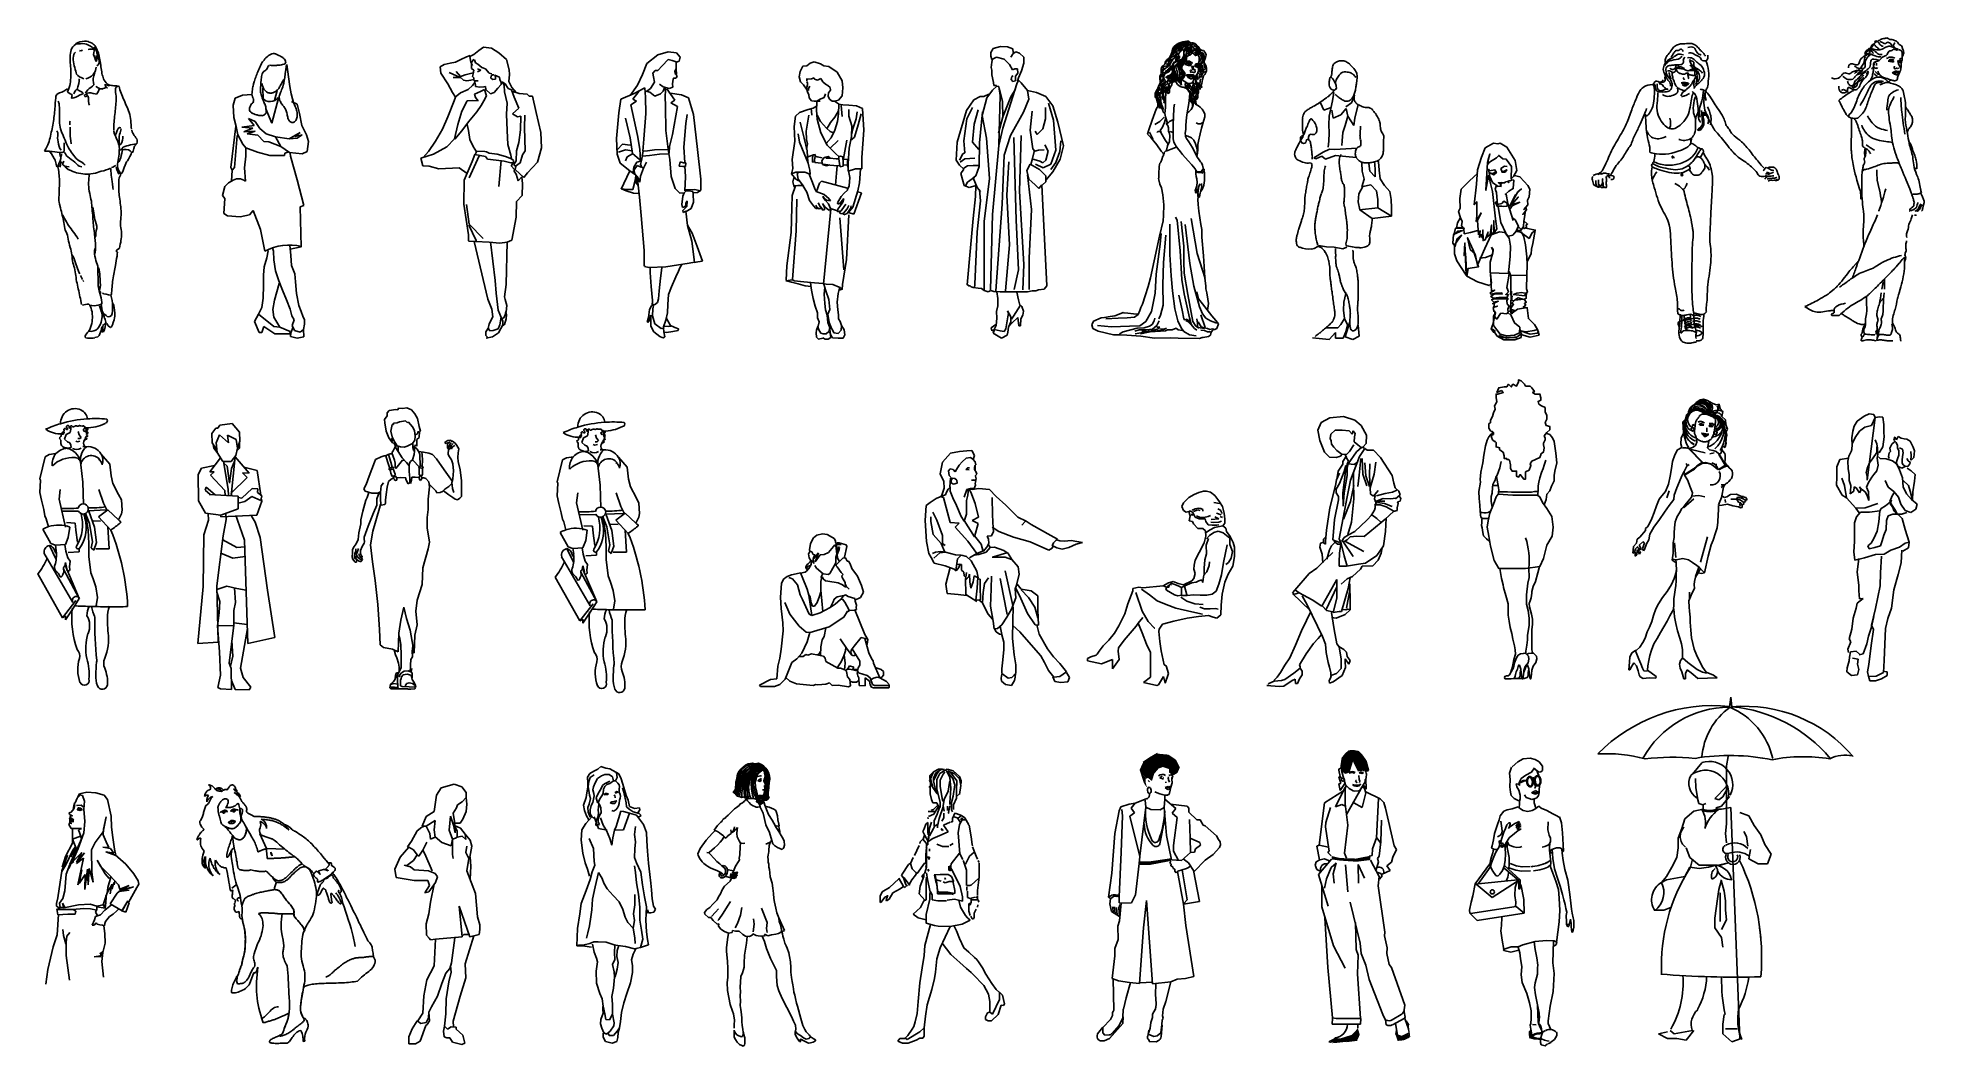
# Model space of a CAD drawing. Header units: millimetres. Extents: x 37 to 11188, y 2113 to 8073.
import ezdxf

# ---------------------------------------------------------------- set-up
doc = ezdxf.new("R2010")
doc.units = ezdxf.units.MM

# ---------------------------------------------------------------- blocks, each defined once
blk = doc.blocks.new('ELLIPSE')
blk.add_circle((0.5, 0.5), 0.5)

msp = doc.modelspace()

# ---------------------------------------------------------------- linework, layer by layer
for p, q in [((252, 8027), (262, 8034)), ((262, 8034), (267, 8040)), ((276, 8036), (263, 8034)), ((267, 8040), (276, 8044)), ((276, 8044), (287, 8048)), ((289, 8037), (276, 8036)), ((287, 8048), (300, 8051)), ((302, 8038), (289, 8037)), ((300, 8051), (313, 8053)), ((316, 8037), (302, 8038)), ((313, 8053), (325, 8053)), ((325, 8034), (316, 8037)), ((325, 8053), (335, 8051)), ((337, 8029), (325, 8034)), ((335, 8051), (342, 8047)), ((350, 8023), (337, 8029)), ((342, 8047), (350, 8044)), ((350, 8044), (358, 8040)), ((358, 8040), (364, 8035)), ((364, 8035), (370, 8030)), ((370, 8030), (376, 8024)), ((6768, 8032), (6753, 8020)), ((6777, 8030), (6767, 8023)), ((6781, 8041), (6768, 8032)), ((6775, 8025), (6784, 8030)), ((6788, 8036), (6777, 8030)), ((6806, 8048), (6781, 8041)), ((6784, 8030), (6792, 8035)), ((6803, 8043), (6788, 8036)), ((6788, 8026), (6800, 8031)), ((6792, 8035), (6804, 8040)), ((6800, 8031), (6810, 8035)), ((6823, 8030), (6801, 8026)), ((6819, 8046), (6803, 8043)), ((6804, 8040), (6814, 8043)), ((6817, 8051), (6806, 8048)), ((6810, 8035), (6818, 8037)), ((6814, 8043), (6823, 8043)), ((6830, 8053), (6817, 8051)), ((6818, 8037), (6833, 8038)), ((6829, 8046), (6819, 8046)), ((6823, 8043), (6828, 8043)), ((6830, 8032), (6823, 8030)), ((6828, 8043), (6833, 8042)), ((6834, 8053), (6830, 8053)), ((6830, 8027), (6833, 8029)), ((6833, 8046), (6839, 8040)), ((6833, 8038), (6836, 8038)), ((6833, 8029), (6834, 8031)), ((6841, 8052), (6834, 8053)), ((6834, 8031), (6835, 8034)), ((6835, 8048), (6842, 8041)), ((6835, 8034), (6836, 8035)), ((6836, 8035), (6838, 8036)), ((6839, 8040), (6837, 8030)), ((6837, 8030), (6844, 8026)), ((6842, 8041), (6840, 8035)), ((6840, 8035), (6843, 8032)), ((6849, 8044), (6841, 8052)), ((6843, 8032), (6847, 8034)), ((6847, 8037), (6856, 8033)), ((6847, 8034), (6849, 8035)), ((6854, 8041), (6849, 8044)), ((6856, 8042), (6854, 8041)), ((6862, 8031), (6855, 8028)), ((6864, 8042), (6856, 8042)), ((6856, 8033), (6862, 8031)), ((6863, 8033), (6873, 8036)), ((6876, 8039), (6864, 8042)), ((6873, 8036), (6881, 8033)), ((6886, 8031), (6876, 8039)), ((6881, 8033), (6887, 8027)), ((6897, 8021), (6886, 8031)), ((229, 7970), (230, 7981)), ((229, 7959), (229, 7970)), ((229, 7947), (229, 7959)), ((229, 7936), (229, 7947)), ((229, 7925), (229, 7936)), ((230, 7913), (229, 7925)), ((230, 7981), (232, 7991)), ((232, 7991), (235, 8001)), ((235, 8001), (239, 8011)), ((239, 8011), (245, 8019)), ((245, 8019), (252, 8027)), ((247, 7953), (248, 7963)), ((247, 7942), (247, 7953)), ((248, 7930), (247, 7942)), ((248, 7963), (250, 7973)), ((250, 7919), (248, 7930)), ((250, 7973), (254, 7981)), ((253, 7907), (250, 7919)), ((254, 7981), (260, 7988)), ((285, 7997), (284, 7997)), ((288, 7996), (285, 7997)), ((290, 7996), (288, 7996)), ((291, 7996), (295, 7997)), ((295, 7997), (298, 7998)), ((298, 7998), (302, 7999)), ((343, 8005), (335, 8004)), ((357, 8006), (343, 8005)), ((360, 8016), (350, 8023)), ((368, 8006), (357, 8006)), ((365, 8008), (360, 8016)), ((366, 7973), (368, 7984)), ((370, 7964), (366, 7973)), ((370, 7996), (368, 8006)), ((368, 7984), (370, 7996)), ((375, 8010), (369, 8017)), ((374, 7954), (370, 7964)), ((378, 7941), (374, 7954)), ((380, 8002), (375, 8010)), ((376, 8024), (381, 8016)), ((381, 7933), (378, 7941)), ((384, 7993), (380, 8002)), ((381, 8016), (385, 8009)), ((385, 7952), (383, 7967)), ((383, 7933), (385, 7939)), ((387, 7983), (384, 7993)), ((385, 8009), (389, 8000)), ((386, 7952), (385, 7952)), ((385, 7939), (386, 7945)), ((386, 7951), (386, 7952)), ((387, 7950), (386, 7951)), ((386, 7945), (387, 7950)), ((390, 7971), (387, 7983)), ((389, 8000), (393, 7992)), ((391, 7959), (390, 7971)), ((392, 7957), (391, 7959)), ((393, 7956), (392, 7957)), ((393, 7992), (396, 7982)), ((395, 7955), (393, 7956)), ((398, 7946), (395, 7955)), ((395, 7912), (400, 7922)), ((396, 7982), (398, 7973)), ((398, 7973), (401, 7963)), ((400, 7934), (398, 7946)), ((400, 7922), (400, 7934)), ((401, 7963), (403, 7953)), ((403, 7953), (405, 7943)), ((405, 7943), (407, 7932)), ((407, 7932), (408, 7922)), ((408, 7922), (410, 7911)), ((2475, 7922), (2440, 7915)), ((2506, 7929), (2475, 7922)), ((2538, 7944), (2506, 7929)), ((2571, 7960), (2538, 7944)), ((2594, 7967), (2571, 7960)), ((2591, 7962), (2614, 7973)), ((2597, 7929), (2591, 7962)), ((2606, 7909), (2597, 7929)), ((2615, 7947), (2602, 7927)), ((2602, 7927), (2602, 7891)), ((2614, 7973), (2644, 7998)), ((2625, 7925), (2619, 7942)), ((2639, 7917), (2625, 7925)), ((2663, 7896), (2639, 7917)), ((2644, 7998), (2672, 8018)), ((2672, 8018), (2720, 8011)), ((2720, 8011), (2763, 7983)), ((2763, 7983), (2807, 7945)), ((2807, 7945), (2824, 7884)), ((3611, 7856), (3637, 7920)), ((3637, 7920), (3702, 7971)), ((3702, 7971), (3764, 7989)), ((3764, 7944), (3728, 7906)), ((3764, 7989), (3813, 7983)), ((3788, 7938), (3764, 7944)), ((3811, 7930), (3788, 7938)), ((3811, 7890), (3811, 7930)), ((3813, 7983), (3835, 7958)), ((3829, 7934), (3813, 7928)), ((3835, 7958), (3829, 7934)), ((4603, 7922), (4584, 7907)), ((4626, 7930), (4603, 7922)), ((4664, 7918), (4626, 7930)), ((4683, 7907), (4664, 7918)), ((5685, 8010), (5670, 7986)), ((5670, 7986), (5670, 7963)), ((5670, 7963), (5677, 7944)), ((5673, 7897), (5677, 7928)), ((5677, 7928), (5680, 7946)), ((5680, 7946), (5705, 7957)), ((5728, 8021), (5685, 8010)), ((5705, 7957), (5749, 7946)), ((5770, 8019), (5728, 8021)), ((5749, 7946), (5781, 7914)), ((5800, 8008), (5770, 8019)), ((5802, 7979), (5789, 7957)), ((5803, 7986), (5800, 8008)), ((5818, 7989), (5802, 7979)), ((5840, 7982), (5818, 7989)), ((5866, 7958), (5840, 7982)), ((5851, 7878), (5866, 7922)), ((5866, 7922), (5866, 7958)), ((6702, 7929), (6700, 7916)), ((6711, 7942), (6702, 7929)), ((6712, 7935), (6705, 7928)), ((6705, 7928), (6705, 7921)), ((6705, 7921), (6707, 7918)), ((6707, 7918), (6711, 7915)), ((6721, 7951), (6711, 7942)), ((6711, 7915), (6716, 7919)), ((6721, 7944), (6712, 7935)), ((6716, 7919), (6722, 7926)), ((6721, 7948), (6731, 7960)), ((6727, 7956), (6721, 7951)), ((6721, 7931), (6729, 7946)), ((6721, 7913), (6725, 7918)), ((6722, 7926), (6724, 7932)), ((6724, 7932), (6735, 7940)), ((6725, 7918), (6726, 7922)), ((6726, 7922), (6727, 7924)), ((6736, 7975), (6727, 7956)), ((6729, 7946), (6739, 7957)), ((6732, 7922), (6729, 7913)), ((6731, 7960), (6752, 7977)), ((6739, 7932), (6732, 7922)), ((6735, 7940), (6742, 7944)), ((6740, 7986), (6736, 7975)), ((6742, 7978), (6737, 7974)), ((6739, 7957), (6751, 7962)), ((6746, 7944), (6739, 7932)), ((6745, 8006), (6740, 7986)), ((6745, 7988), (6740, 7979)), ((6741, 7976), (6747, 7984)), ((6750, 7982), (6742, 7978)), ((6742, 7944), (6749, 7948)), ((6744, 7913), (6748, 7921)), ((6753, 8020), (6745, 8006)), ((6748, 7999), (6745, 7988)), ((6747, 7984), (6755, 7994)), ((6751, 8008), (6748, 7999)), ((6748, 7921), (6755, 7931)), ((6749, 7992), (6758, 8004)), ((6749, 7948), (6756, 7952)), ((6755, 7925), (6749, 7912)), ((6756, 7988), (6750, 7982)), ((6757, 8014), (6751, 8008)), ((6751, 7962), (6764, 7974)), ((6752, 7977), (6760, 7985)), ((6755, 7994), (6767, 8009)), ((6755, 7931), (6755, 7925)), ((6761, 7993), (6756, 7988)), ((6756, 7952), (6761, 7958)), ((6767, 8023), (6757, 8014)), ((6758, 8004), (6770, 8019)), ((6760, 7985), (6772, 7993)), ((6767, 8003), (6761, 7993)), ((6761, 7958), (6765, 7963)), ((6761, 7935), (6769, 7941)), ((6761, 7925), (6761, 7935)), ((6767, 7930), (6761, 7925)), ((6763, 7940), (6767, 7949)), ((6769, 7946), (6763, 7940)), ((6764, 7974), (6768, 7981)), ((6765, 7963), (6769, 7969)), ((6767, 8009), (6778, 8018)), ((6776, 8010), (6767, 8003)), ((6767, 7949), (6772, 7959)), ((6773, 7933), (6767, 7930)), ((6768, 7981), (6773, 7988)), ((6768, 7913), (6774, 7921)), ((6769, 7969), (6772, 7973)), ((6777, 7956), (6769, 7946)), ((6769, 7941), (6780, 7947)), ((6781, 7928), (6769, 7915)), ((6770, 8019), (6775, 8025)), ((6772, 7993), (6782, 8003)), ((6772, 7973), (6774, 7979)), ((6772, 7959), (6779, 7968)), ((6784, 7938), (6773, 7933)), ((6774, 7979), (6775, 7983)), ((6774, 7921), (6780, 7928)), ((6784, 8015), (6776, 8010)), ((6785, 7965), (6777, 7956)), ((6779, 7922), (6777, 7914)), ((6778, 8018), (6788, 8026)), ((6778, 7993), (6786, 8001)), ((6782, 7996), (6778, 7993)), ((6779, 7968), (6782, 7979)), ((6780, 7928), (6779, 7922)), ((6789, 7922), (6779, 7909)), ((6780, 7947), (6786, 7956)), ((6782, 8003), (6791, 8012)), ((6791, 8001), (6782, 7996)), ((6782, 7979), (6788, 7988)), ((6786, 7925), (6782, 7921)), ((6790, 7934), (6783, 7929)), ((6794, 8020), (6784, 8015)), ((6795, 7944), (6784, 7938)), ((6786, 7956), (6785, 7965)), ((6786, 8001), (6796, 8009)), ((6794, 7931), (6786, 7925)), ((6788, 7988), (6796, 7996)), ((6798, 7929), (6789, 7922)), ((6800, 7943), (6790, 7934)), ((6791, 8012), (6798, 8016)), ((6807, 8008), (6791, 8001)), ((6801, 8026), (6794, 8020)), ((6800, 7937), (6794, 7931)), ((6799, 7920), (6794, 7916)), ((6804, 7953), (6795, 7944)), ((6796, 8009), (6805, 8014)), ((6796, 7996), (6805, 8004)), ((6797, 8015), (6813, 8021)), ((6800, 8017), (6797, 8015)), ((6813, 7939), (6798, 7929)), ((6807, 7927), (6799, 7920)), ((6809, 8019), (6800, 8017)), ((6809, 7953), (6800, 7943)), ((6808, 7945), (6800, 7937)), ((6812, 7965), (6804, 7953)), ((6810, 7922), (6804, 7915)), ((6805, 8014), (6811, 8019)), ((6805, 8004), (6807, 8008)), ((6815, 7935), (6807, 7927)), ((6815, 7956), (6808, 7945)), ((6823, 8022), (6809, 8019)), ((6814, 7965), (6809, 7953)), ((6815, 7928), (6810, 7922)), ((6812, 7919), (6810, 7913)), ((6811, 8019), (6823, 8022)), ((6816, 8008), (6812, 7995)), ((6817, 8002), (6812, 7986)), ((6812, 7995), (6812, 7977)), ((6812, 7986), (6814, 7974)), ((6812, 7977), (6812, 7965)), ((6817, 7926), (6812, 7919)), ((6813, 8021), (6821, 8023)), ((6819, 7949), (6813, 7939)), ((6814, 7974), (6819, 7964)), ((6815, 7967), (6815, 7956)), ((6822, 7945), (6815, 7935)), ((6819, 7934), (6815, 7928)), ((6826, 8016), (6816, 8008)), ((6822, 8011), (6817, 8002)), ((6821, 7934), (6817, 7926)), ((6826, 8006), (6819, 8000)), ((6823, 7999), (6819, 7993)), ((6819, 7964), (6819, 7949)), ((6823, 7921), (6820, 7917)), ((6820, 7917), (6820, 7916)), ((6821, 8023), (6831, 8025)), ((6823, 7938), (6821, 7935)), ((6821, 7935), (6821, 7934)), ((6821, 7934), (6823, 7931)), ((6836, 8014), (6822, 8011)), ((6827, 8003), (6823, 7999)), ((6825, 7940), (6823, 7938)), ((6826, 7937), (6823, 7938)), ((6823, 7931), (6827, 7933)), ((6830, 7923), (6823, 7921)), ((6825, 7919), (6823, 7916)), ((6826, 7982), (6825, 7976)), ((6825, 7976), (6828, 7966)), ((6827, 7948), (6825, 7943)), ((6825, 7943), (6826, 7941)), ((6826, 7941), (6825, 7940)), ((6831, 7922), (6825, 7919)), ((6839, 8025), (6826, 8016)), ((6831, 8009), (6826, 8006)), ((6828, 7989), (6826, 7982)), ((6830, 7937), (6826, 7937)), ((6832, 8008), (6827, 8003)), ((6828, 7960), (6827, 7957)), ((6827, 7957), (6827, 7948)), ((6827, 7933), (6834, 7932)), ((6834, 8004), (6828, 7998)), ((6833, 7995), (6828, 7989)), ((6828, 7966), (6830, 7962)), ((6832, 7962), (6828, 7960)), ((6837, 8025), (6830, 8027)), ((6839, 7935), (6830, 7937)), ((6840, 7923), (6830, 7923)), ((6831, 8025), (6834, 8025)), ((6836, 7922), (6831, 7922)), ((6838, 8009), (6832, 8008)), ((6832, 7997), (6838, 7987)), ((6840, 7967), (6832, 7962)), ((6834, 8025), (6837, 8025)), ((6841, 8003), (6834, 8004)), ((6834, 7932), (6839, 7930)), ((6844, 8013), (6836, 8014)), ((6838, 7987), (6836, 7980)), ((6836, 7980), (6837, 7974)), ((6843, 7920), (6836, 7922)), ((6837, 8000), (6839, 7994)), ((6837, 7974), (6843, 7971)), ((6847, 8006), (6838, 8009)), ((6839, 7994), (6838, 7987)), ((6838, 7987), (6838, 7982)), ((6838, 7982), (6841, 7979)), ((6844, 7934), (6839, 7935)), ((6839, 7930), (6850, 7925)), ((6848, 7969), (6840, 7967)), ((6847, 7922), (6840, 7923)), ((6847, 7999), (6841, 8003)), ((6841, 7979), (6842, 7978)), ((6844, 7992), (6842, 7984)), ((6842, 7984), (6847, 7978)), ((6842, 7978), (6843, 7974)), ((6843, 7999), (6844, 7992)), ((6843, 7974), (6843, 7970)), ((6843, 7971), (6844, 7970)), ((6849, 7915), (6843, 7920)), ((6844, 8026), (6853, 8018)), ((6853, 8005), (6844, 8013)), ((6851, 7930), (6844, 7934)), ((6845, 7993), (6847, 7999)), ((6849, 7980), (6845, 7993)), ((6851, 8000), (6847, 8006)), ((6852, 7917), (6847, 7922)), ((6852, 7973), (6848, 7969)), ((6855, 8028), (6849, 8026)), ((6849, 8026), (6856, 8023)), ((6849, 7989), (6851, 8000)), ((6855, 7981), (6849, 7989)), ((6850, 7925), (6852, 7925)), ((6856, 7927), (6851, 7930)), ((6855, 7978), (6852, 7973)), ((6852, 7925), (6855, 7922)), ((6853, 8018), (6859, 8008)), ((6853, 7995), (6853, 8005)), ((6857, 7986), (6853, 7995)), ((6860, 7981), (6855, 7978)), ((6855, 7922), (6858, 7921)), ((6856, 8023), (6866, 8018)), ((6857, 7927), (6856, 7927)), ((6859, 8002), (6857, 7995)), ((6857, 7995), (6857, 7991)), ((6857, 7991), (6857, 7987)), ((6857, 7987), (6857, 7985)), ((6860, 7926), (6857, 7927)), ((6858, 7986), (6862, 7995)), ((6858, 7921), (6860, 7925)), ((6859, 8008), (6859, 8002)), ((6864, 7982), (6860, 7981)), ((6860, 7925), (6860, 7926)), ((6862, 7995), (6869, 7999)), ((6864, 7985), (6867, 7995)), ((6868, 7978), (6864, 7982)), ((6866, 8018), (6870, 8013)), ((6867, 7995), (6877, 7999)), ((6868, 8025), (6874, 8025)), ((6875, 7975), (6868, 7978)), ((6869, 7999), (6883, 8001)), ((6870, 8013), (6872, 8008)), ((6872, 8008), (6875, 8006)), ((6874, 8025), (6882, 8019)), ((6875, 8006), (6878, 8006)), ((6875, 7982), (6881, 7990)), ((6879, 7968), (6875, 7975)), ((6876, 7980), (6881, 7984)), ((6877, 7999), (6885, 7996)), ((6878, 8006), (6880, 8008)), ((6879, 7977), (6884, 7982)), ((6881, 7968), (6879, 7968)), ((6880, 8008), (6885, 8007)), ((6881, 7990), (6886, 7992)), ((6881, 7984), (6886, 7985)), ((6881, 7973), (6891, 7976)), ((6887, 7969), (6881, 7968)), ((6881, 7915), (6883, 7918)), ((6882, 8019), (6892, 8014)), ((6882, 7974), (6889, 7980)), ((6883, 8001), (6890, 7999)), ((6883, 7918), (6889, 7919)), ((6884, 7982), (6890, 7984)), ((6885, 8007), (6892, 8004)), ((6885, 7996), (6891, 7995)), ((6886, 7992), (6897, 7992)), ((6886, 7985), (6890, 7986)), ((6887, 8027), (6893, 8018)), ((6890, 7971), (6887, 7969)), ((6889, 7980), (6894, 7983)), ((6889, 7973), (6896, 7976)), ((6889, 7919), (6891, 7919)), ((6890, 7999), (6896, 7998)), ((6894, 7971), (6890, 7971)), ((6891, 7995), (6896, 7993)), ((6891, 7976), (6900, 7982)), ((6891, 7919), (6894, 7920)), ((6892, 8014), (6899, 8008)), ((6892, 8004), (6897, 8003)), ((6892, 7987), (6903, 7988)), ((6893, 8018), (6899, 8008)), ((6894, 7983), (6896, 7984)), ((6897, 7970), (6894, 7971)), ((6894, 7920), (6898, 7920)), ((6896, 7998), (6902, 7996)), ((6896, 7993), (6900, 7992)), ((6896, 7976), (6904, 7982)), ((6909, 8004), (6897, 8021)), ((6897, 8003), (6902, 8000)), ((6897, 7992), (6902, 7992)), ((6897, 7973), (6902, 7979)), ((6899, 7965), (6897, 7970)), ((6898, 7920), (6900, 7921)), ((6899, 8008), (6905, 8003)), ((6899, 7971), (6905, 7976)), ((6901, 7963), (6899, 7965)), ((6901, 7919), (6899, 7916)), ((6900, 7992), (6905, 7991)), ((6900, 7982), (6904, 7984)), ((6900, 7929), (6902, 7934)), ((6900, 7921), (6900, 7929)), ((6900, 7921), (6901, 7919)), ((6902, 7957), (6901, 7963)), ((6902, 8000), (6906, 7997)), ((6902, 7996), (6906, 7994)), ((6902, 7992), (6904, 7992)), ((6902, 7979), (6909, 7982)), ((6903, 7946), (6902, 7957)), ((6902, 7934), (6903, 7946)), ((6904, 7932), (6902, 7930)), ((6903, 7988), (6910, 7988)), ((6904, 7982), (6909, 7984)), ((6906, 7942), (6904, 7939)), ((6909, 7938), (6904, 7932)), ((6905, 8003), (6907, 7998)), ((6905, 7991), (6914, 7986)), ((6905, 7976), (6910, 7974)), ((6906, 7997), (6909, 7995)), ((6912, 7949), (6906, 7942)), ((6907, 7917), (6906, 7913)), ((6910, 7922), (6907, 7917)), ((6920, 7998), (6909, 8004)), ((6909, 7995), (6911, 7993)), ((6909, 7982), (6915, 7980)), ((6919, 7955), (6909, 7938)), ((6910, 7988), (6921, 7979)), ((6910, 7974), (6912, 7967)), ((6911, 7924), (6910, 7922)), ((6914, 7927), (6911, 7924)), ((6912, 7967), (6914, 7956)), ((6914, 7956), (6912, 7949)), ((6914, 7986), (6918, 7984)), ((6914, 7976), (6920, 7965)), ((6916, 7931), (6914, 7927)), ((6914, 7915), (6919, 7922)), ((6919, 7935), (6916, 7931)), ((6921, 7983), (6918, 7986)), ((6920, 7965), (6919, 7955)), ((6924, 7943), (6919, 7935)), ((6919, 7922), (6925, 7931)), ((6928, 7997), (6920, 7998)), ((6929, 7974), (6921, 7983)), ((6921, 7979), (6925, 7972)), ((6927, 7952), (6924, 7943)), ((6925, 7972), (6927, 7962)), ((6925, 7931), (6929, 7940)), ((6927, 7962), (6927, 7952)), ((6937, 7986), (6928, 7997)), ((6931, 7964), (6929, 7974)), ((6929, 7940), (6931, 7948)), ((6930, 7921), (6931, 7915)), ((6931, 7948), (6931, 7964)), ((6931, 7924), (6932, 7935)), ((6937, 7916), (6931, 7924)), ((6932, 7935), (6940, 7956)), ((6944, 7971), (6937, 7986)), ((6940, 7956), (6944, 7971)), ((228, 7801), (230, 7812)), ((231, 7902), (230, 7913)), ((230, 7812), (231, 7824)), ((232, 7890), (231, 7902)), ((231, 7824), (232, 7835)), ((233, 7879), (232, 7890)), ((232, 7835), (233, 7846)), ((233, 7868), (233, 7879)), ((233, 7857), (233, 7868)), ((233, 7846), (233, 7857)), ((256, 7896), (253, 7907)), ((259, 7885), (256, 7896)), ((262, 7875), (259, 7885)), ((265, 7866), (262, 7875)), ((267, 7858), (265, 7866)), ((275, 7849), (267, 7858)), ((285, 7841), (275, 7849)), ((280, 7802), (282, 7816)), ((282, 7816), (283, 7825)), ((283, 7825), (284, 7830)), ((297, 7835), (285, 7841)), ((310, 7830), (297, 7835)), ((334, 7833), (322, 7830)), ((346, 7839), (334, 7833)), ((355, 7846), (346, 7839)), ((364, 7856), (355, 7846)), ((371, 7866), (364, 7856)), ((364, 7831), (369, 7848)), ((365, 7820), (364, 7831)), ((367, 7808), (365, 7820)), ((368, 7795), (367, 7808)), ((369, 7848), (373, 7861)), ((372, 7867), (371, 7866)), ((374, 7867), (372, 7867)), ((373, 7861), (375, 7867)), ((375, 7867), (374, 7867)), ((375, 7869), (378, 7879)), ((378, 7879), (380, 7889)), ((380, 7889), (382, 7899)), ((386, 7906), (395, 7912)), ((410, 7911), (411, 7901)), ((411, 7901), (413, 7891)), ((413, 7891), (414, 7881)), ((414, 7881), (416, 7871)), ((416, 7871), (417, 7862)), ((417, 7862), (419, 7853)), ((419, 7853), (421, 7845)), ((421, 7845), (423, 7837)), ((423, 7837), (426, 7830)), ((426, 7830), (429, 7823)), ((429, 7823), (435, 7815)), ((435, 7815), (442, 7806)), ((442, 7806), (449, 7798)), ((1480, 7807), (1476, 7799)), ((1485, 7816), (1480, 7807)), ((1491, 7826), (1485, 7816)), ((1491, 7805), (1494, 7820)), ((1494, 7820), (1497, 7838)), ((1497, 7838), (1500, 7859)), ((1500, 7859), (1503, 7885)), ((1503, 7885), (1507, 7914)), ((1510, 7914), (1520, 7841)), ((1520, 7841), (1528, 7785)), ((2440, 7915), (2415, 7901)), ((2415, 7901), (2419, 7864)), ((2419, 7864), (2462, 7800)), ((2534, 7838), (2470, 7868)), ((2534, 7838), (2493, 7838)), ((2536, 7844), (2510, 7874)), ((2533, 7841), (2563, 7853)), ((2553, 7823), (2533, 7841)), ((2574, 7818), (2553, 7823)), ((2563, 7853), (2596, 7861)), ((2597, 7823), (2574, 7818)), ((2596, 7861), (2610, 7866)), ((2614, 7825), (2597, 7823)), ((2602, 7891), (2615, 7881)), ((2610, 7859), (2606, 7844)), ((2606, 7844), (2614, 7836)), ((2606, 7791), (2620, 7808)), ((2615, 7881), (2610, 7859)), ((2614, 7836), (2615, 7821)), ((2615, 7821), (2625, 7818)), ((2620, 7816), (2620, 7811)), ((2620, 7811), (2622, 7803)), ((2625, 7818), (2640, 7818)), ((2637, 7889), (2657, 7881)), ((2657, 7881), (2637, 7872)), ((2683, 7889), (2663, 7896)), ((2705, 7863), (2683, 7889)), ((2721, 7859), (2705, 7863)), ((2716, 7833), (2718, 7848)), ((2728, 7825), (2716, 7833)), ((2718, 7848), (2726, 7853)), ((2726, 7853), (2736, 7853)), ((2743, 7828), (2728, 7825)), ((2766, 7839), (2738, 7851)), ((2738, 7851), (2743, 7841)), ((2743, 7841), (2743, 7828)), ((2768, 7826), (2766, 7839)), ((2776, 7808), (2768, 7826)), ((2776, 7796), (2776, 7808)), ((2794, 7793), (2782, 7813)), ((2782, 7813), (2801, 7801)), ((2825, 7856), (2822, 7815)), ((2822, 7815), (2839, 7778)), ((2824, 7884), (2825, 7856)), ((3583, 7793), (3611, 7856)), ((3682, 7811), (3659, 7773)), ((3686, 7880), (3673, 7864)), ((3673, 7864), (3676, 7842)), ((3676, 7842), (3682, 7811)), ((3702, 7880), (3686, 7880)), ((3728, 7906), (3702, 7880)), ((3790, 7801), (3794, 7828)), ((3795, 7833), (3791, 7829)), ((3809, 7833), (3795, 7833)), ((3802, 7874), (3811, 7890)), ((3807, 7856), (3802, 7874)), ((3809, 7860), (3816, 7844)), ((3816, 7844), (3809, 7833)), ((3811, 7889), (3813, 7858)), ((4543, 7874), (4538, 7842)), ((4538, 7842), (4545, 7813)), ((4559, 7905), (4543, 7874)), ((4545, 7813), (4563, 7794)), ((4584, 7907), (4559, 7905)), ((4584, 7832), (4584, 7819)), ((4584, 7815), (4587, 7804)), ((4610, 7829), (4589, 7827)), ((4626, 7836), (4610, 7829)), ((4629, 7827), (4626, 7836)), ((4647, 7823), (4629, 7827)), ((4666, 7832), (4647, 7823)), ((4677, 7813), (4666, 7832)), ((4693, 7798), (4677, 7813)), ((4714, 7903), (4683, 7907)), ((4762, 7869), (4714, 7903)), ((4792, 7819), (4762, 7869)), ((4796, 7777), (4792, 7819)), ((5677, 7881), (5673, 7897)), ((5677, 7853), (5677, 7881)), ((5686, 7809), (5677, 7853)), ((5688, 7790), (5686, 7809)), ((5781, 7914), (5798, 7883)), ((5790, 7825), (5795, 7843)), ((5800, 7814), (5790, 7825)), ((5795, 7843), (5802, 7848)), ((5798, 7883), (5813, 7889)), ((5816, 7819), (5800, 7814)), ((5813, 7889), (5829, 7889)), ((5831, 7864), (5816, 7846)), ((5816, 7846), (5816, 7835)), ((5816, 7835), (5816, 7819)), ((5835, 7822), (5824, 7801)), ((5829, 7889), (5831, 7864)), ((5829, 7817), (5835, 7836)), ((5835, 7836), (5851, 7878)), ((5850, 7806), (5835, 7822)), ((5888, 7761), (5850, 7806)), ((6671, 7806), (6666, 7795)), ((6670, 7843), (6669, 7827)), ((6669, 7827), (6671, 7816)), ((6671, 7850), (6670, 7843)), ((6678, 7859), (6671, 7850)), ((6671, 7816), (6671, 7806)), ((6671, 7785), (6677, 7807)), ((6675, 7840), (6674, 7832)), ((6674, 7832), (6675, 7823)), ((6682, 7846), (6675, 7840)), ((6675, 7823), (6678, 7815)), ((6678, 7815), (6675, 7804)), ((6675, 7804), (6678, 7810)), ((6678, 7884), (6677, 7877)), ((6677, 7877), (6677, 7869)), ((6677, 7869), (6680, 7864)), ((6677, 7807), (6683, 7812)), ((6679, 7896), (6678, 7889)), ((6678, 7889), (6678, 7884)), ((6680, 7864), (6678, 7859)), ((6678, 7810), (6681, 7818)), ((6683, 7902), (6679, 7896)), ((6681, 7818), (6685, 7824)), ((6682, 7894), (6689, 7899)), ((6682, 7870), (6683, 7877)), ((6685, 7854), (6682, 7846)), ((6692, 7909), (6683, 7902)), ((6683, 7877), (6687, 7886)), ((6683, 7812), (6693, 7820)), ((6694, 7806), (6683, 7799)), ((6688, 7843), (6685, 7854)), ((6685, 7824), (6687, 7828)), ((6687, 7886), (6690, 7889)), ((6688, 7875), (6687, 7864)), ((6687, 7864), (6694, 7865)), ((6689, 7840), (6687, 7864)), ((6687, 7828), (6689, 7832)), ((6689, 7882), (6688, 7875)), ((6689, 7837), (6688, 7843)), ((6689, 7899), (6696, 7903)), ((6699, 7889), (6689, 7882)), ((6689, 7832), (6689, 7837)), ((6690, 7889), (6696, 7892)), ((6700, 7916), (6692, 7909)), ((6700, 7859), (6693, 7845)), ((6693, 7845), (6693, 7831)), ((6693, 7831), (6699, 7822)), ((6693, 7820), (6695, 7828)), ((6694, 7865), (6704, 7868)), ((6699, 7814), (6694, 7806)), ((6696, 7903), (6704, 7905)), ((6710, 7896), (6699, 7889)), ((6699, 7822), (6702, 7818)), ((6701, 7861), (6700, 7859)), ((6704, 7810), (6700, 7800)), ((6705, 7864), (6701, 7861)), ((6702, 7818), (6707, 7815)), ((6704, 7905), (6713, 7907)), ((6709, 7876), (6704, 7880)), ((6704, 7880), (6705, 7876)), ((6705, 7876), (6704, 7870)), ((6704, 7868), (6712, 7872)), ((6704, 7870), (6704, 7870)), ((6715, 7868), (6705, 7864)), ((6705, 7836), (6710, 7842)), ((6707, 7815), (6713, 7812)), ((6711, 7880), (6709, 7876)), ((6719, 7903), (6710, 7896)), ((6710, 7842), (6719, 7847)), ((6712, 7836), (6710, 7834)), ((6714, 7884), (6711, 7880)), ((6712, 7872), (6719, 7879)), ((6716, 7839), (6712, 7836)), ((6713, 7907), (6717, 7909)), ((6720, 7887), (6714, 7884)), ((6723, 7871), (6715, 7868)), ((6715, 7813), (6719, 7828)), ((6715, 7796), (6715, 7813)), ((6723, 7845), (6716, 7842)), ((6716, 7842), (6716, 7839)), ((6717, 7909), (6721, 7913)), ((6727, 7917), (6719, 7903)), ((6719, 7879), (6724, 7884)), ((6719, 7847), (6728, 7851)), ((6719, 7828), (6724, 7839)), ((6724, 7892), (6720, 7887)), ((6721, 7828), (6732, 7837)), ((6723, 7825), (6722, 7821)), ((6722, 7821), (6722, 7815)), ((6729, 7879), (6723, 7871)), ((6731, 7846), (6723, 7845)), ((6727, 7829), (6723, 7825)), ((6728, 7894), (6724, 7892)), ((6724, 7884), (6727, 7889)), ((6724, 7839), (6729, 7841)), ((6725, 7815), (6739, 7825)), ((6725, 7800), (6734, 7808)), ((6733, 7813), (6726, 7808)), ((6727, 7889), (6728, 7894)), ((6733, 7832), (6727, 7829)), ((6728, 7851), (6733, 7854)), ((6729, 7913), (6730, 7904)), ((6733, 7889), (6729, 7879)), ((6729, 7841), (6736, 7846)), ((6730, 7904), (6735, 7898)), ((6730, 7898), (6733, 7889)), ((6737, 7849), (6731, 7846)), ((6732, 7837), (6742, 7842)), ((6733, 7902), (6742, 7882)), ((6733, 7854), (6737, 7857)), ((6740, 7835), (6733, 7832)), ((6749, 7822), (6733, 7813)), ((6734, 7808), (6743, 7813)), ((6735, 7898), (6741, 7887)), ((6736, 7846), (6743, 7851)), ((6737, 7857), (6738, 7860)), ((6743, 7859), (6737, 7849)), ((6738, 7860), (6739, 7863)), ((6739, 7863), (6740, 7865)), ((6739, 7825), (6752, 7831)), ((6740, 7903), (6744, 7913)), ((6741, 7899), (6740, 7903)), ((6746, 7838), (6740, 7835)), ((6744, 7895), (6741, 7899)), ((6741, 7887), (6745, 7882)), ((6743, 7808), (6741, 7795)), ((6742, 7882), (6744, 7869)), ((6742, 7842), (6748, 7849)), ((6744, 7869), (6743, 7859)), ((6743, 7851), (6747, 7856)), ((6743, 7813), (6753, 7817)), ((6752, 7812), (6743, 7808)), ((6746, 7892), (6744, 7895)), ((6745, 7882), (6748, 7878)), ((6750, 7886), (6746, 7892)), ((6754, 7844), (6746, 7838)), ((6747, 7856), (6750, 7861)), ((6748, 7878), (6750, 7870)), ((6748, 7849), (6754, 7854)), ((6749, 7912), (6749, 7901)), ((6749, 7901), (6750, 7887)), ((6757, 7826), (6749, 7822)), ((6750, 7887), (6751, 7883)), ((6754, 7878), (6750, 7886)), ((6750, 7861), (6753, 7868)), ((6752, 7831), (6759, 7840)), ((6763, 7816), (6752, 7812)), ((6753, 7868), (6754, 7878)), ((6753, 7817), (6759, 7821)), ((6756, 7905), (6754, 7892)), ((6754, 7892), (6754, 7882)), ((6754, 7882), (6763, 7869)), ((6754, 7854), (6757, 7862)), ((6758, 7851), (6754, 7844)), ((6769, 7915), (6756, 7905)), ((6757, 7862), (6757, 7870)), ((6762, 7834), (6757, 7826)), ((6759, 7848), (6758, 7851)), ((6759, 7840), (6759, 7848)), ((6759, 7821), (6764, 7827)), ((6765, 7844), (6762, 7834)), ((6763, 7869), (6765, 7856)), ((6768, 7819), (6763, 7816)), ((6763, 7816), (6774, 7796)), ((6764, 7827), (6766, 7831)), ((6765, 7900), (6768, 7913)), ((6768, 7883), (6765, 7900)), ((6765, 7856), (6765, 7844)), ((6766, 7831), (6767, 7835)), ((6767, 7835), (6768, 7828)), ((6775, 7872), (6768, 7883)), ((6769, 7824), (6768, 7819)), ((6775, 7822), (6769, 7824)), ((6771, 7826), (6773, 7842)), ((6773, 7842), (6775, 7858)), ((6775, 7858), (6775, 7872)), ((6776, 7817), (6775, 7822)), ((6777, 7814), (6776, 7817)), ((6777, 7914), (6777, 7908)), ((6777, 7912), (6777, 7902)), ((6777, 7902), (6782, 7888)), ((6780, 7818), (6777, 7814)), ((6780, 7894), (6778, 7891)), ((6781, 7840), (6779, 7831)), ((6779, 7831), (6779, 7826)), ((6779, 7826), (6779, 7822)), ((6784, 7899), (6780, 7894)), ((6782, 7811), (6780, 7818)), ((6784, 7904), (6781, 7901)), ((6781, 7901), (6781, 7895)), ((6783, 7848), (6781, 7840)), ((6782, 7888), (6786, 7875)), ((6790, 7807), (6782, 7811)), ((6787, 7859), (6783, 7848)), ((6794, 7916), (6784, 7904)), ((6785, 7903), (6784, 7899)), ((6786, 7906), (6785, 7903)), ((6786, 7844), (6785, 7834)), ((6785, 7834), (6785, 7827)), ((6785, 7827), (6785, 7816)), ((6785, 7816), (6787, 7811)), ((6790, 7909), (6786, 7906)), ((6786, 7875), (6787, 7859)), ((6790, 7856), (6786, 7844)), ((6787, 7811), (6792, 7820)), ((6788, 7898), (6790, 7889)), ((6789, 7832), (6794, 7838)), ((6793, 7834), (6789, 7832)), ((6789, 7822), (6794, 7831)), ((6791, 7826), (6789, 7822)), ((6797, 7912), (6790, 7909)), ((6790, 7889), (6795, 7881)), ((6794, 7866), (6790, 7856)), ((6792, 7816), (6790, 7807)), ((6795, 7832), (6791, 7826)), ((6792, 7820), (6798, 7828)), ((6792, 7813), (6792, 7816)), ((6792, 7800), (6792, 7813)), ((6794, 7831), (6793, 7834)), ((6797, 7873), (6794, 7866)), ((6794, 7838), (6800, 7846)), ((6798, 7909), (6795, 7902)), ((6795, 7902), (6798, 7892)), ((6795, 7881), (6797, 7873)), ((6800, 7836), (6795, 7832)), ((6796, 7820), (6795, 7815)), ((6795, 7815), (6796, 7803)), ((6801, 7825), (6796, 7820)), ((6804, 7915), (6797, 7912)), ((6797, 7858), (6801, 7865)), ((6798, 7858), (6797, 7858)), ((6798, 7892), (6804, 7879)), ((6798, 7853), (6799, 7861)), ((6799, 7861), (6798, 7858)), ((6804, 7857), (6798, 7853)), ((6798, 7828), (6805, 7834)), ((6800, 7882), (6799, 7888)), ((6804, 7908), (6800, 7902)), ((6800, 7902), (6800, 7893)), ((6800, 7893), (6801, 7885)), ((6802, 7872), (6800, 7882)), ((6800, 7846), (6803, 7853)), ((6806, 7844), (6800, 7836)), ((6801, 7885), (6807, 7877)), ((6801, 7865), (6802, 7872)), ((6802, 7828), (6801, 7825)), ((6801, 7825), (6805, 7821)), ((6804, 7828), (6802, 7828)), ((6803, 7853), (6804, 7857)), ((6810, 7913), (6804, 7908)), ((6804, 7879), (6809, 7866)), ((6810, 7835), (6804, 7828)), ((6805, 7821), (6817, 7815)), ((6810, 7854), (6806, 7844)), ((6807, 7877), (6815, 7868)), ((6809, 7866), (6810, 7854)), ((6816, 7846), (6810, 7835)), ((6815, 7868), (6819, 7856)), ((6819, 7856), (6816, 7846)), ((6817, 7815), (6824, 7810)), ((6824, 7810), (6819, 7797)), ((6820, 7916), (6822, 7914)), ((6822, 7914), (6827, 7912)), ((6823, 7916), (6826, 7914)), ((6824, 7810), (6831, 7805)), ((6826, 7914), (6834, 7911)), ((6827, 7912), (6834, 7910)), ((6827, 7853), (6833, 7853)), ((6828, 7852), (6827, 7853)), ((6828, 7849), (6828, 7852)), ((6831, 7846), (6828, 7849)), ((6831, 7851), (6836, 7850)), ((6833, 7850), (6831, 7851)), ((6834, 7843), (6831, 7846)), ((6833, 7853), (6836, 7853)), ((6834, 7848), (6833, 7850)), ((6834, 7911), (6836, 7910)), ((6834, 7910), (6839, 7909)), ((6841, 7845), (6834, 7848)), ((6838, 7838), (6834, 7843)), ((6836, 7910), (6840, 7910)), ((6836, 7853), (6843, 7854)), ((6836, 7850), (6847, 7849)), ((6844, 7833), (6838, 7838)), ((6839, 7909), (6847, 7909)), ((6840, 7910), (6843, 7910)), ((6851, 7841), (6841, 7845)), ((6843, 7910), (6846, 7910)), ((6843, 7854), (6856, 7854)), ((6851, 7830), (6844, 7833)), ((6846, 7910), (6849, 7910)), ((6847, 7909), (6849, 7909)), ((6847, 7849), (6856, 7848)), ((6849, 7910), (6849, 7915)), ((6849, 7910), (6849, 7910)), ((6849, 7909), (6851, 7908)), ((6849, 7876), (6851, 7880)), ((6850, 7873), (6849, 7876)), ((6851, 7869), (6850, 7873)), ((6851, 7908), (6852, 7907)), ((6851, 7880), (6854, 7881)), ((6854, 7868), (6851, 7869)), ((6864, 7841), (6851, 7841)), ((6857, 7830), (6851, 7830)), ((6854, 7910), (6852, 7917)), ((6852, 7907), (6854, 7910)), ((6854, 7881), (6860, 7880)), ((6857, 7869), (6854, 7868)), ((6854, 7804), (6860, 7807)), ((6856, 7904), (6860, 7897)), ((6856, 7854), (6860, 7853)), ((6856, 7848), (6860, 7849)), ((6862, 7869), (6857, 7869)), ((6862, 7831), (6857, 7830)), ((6860, 7897), (6862, 7886)), ((6860, 7853), (6863, 7853)), ((6860, 7849), (6865, 7846)), ((6860, 7807), (6865, 7812)), ((6865, 7869), (6862, 7869)), ((6866, 7833), (6862, 7831)), ((6863, 7853), (6868, 7853)), ((6868, 7843), (6864, 7841)), ((6869, 7867), (6865, 7869)), ((6865, 7846), (6868, 7846)), ((6865, 7812), (6868, 7821)), ((6870, 7838), (6866, 7833)), ((6867, 7811), (6866, 7794)), ((6867, 7907), (6869, 7881)), ((6868, 7853), (6871, 7851)), ((6868, 7846), (6869, 7844)), ((6869, 7844), (6868, 7843)), ((6868, 7821), (6870, 7826)), ((6871, 7867), (6869, 7867)), ((6872, 7845), (6870, 7842)), ((6870, 7842), (6870, 7838)), ((6870, 7826), (6874, 7835)), ((6872, 7868), (6871, 7867)), ((6871, 7851), (6873, 7848)), ((6876, 7869), (6872, 7868)), ((6873, 7848), (6872, 7845)), ((6874, 7835), (6881, 7843)), ((6879, 7828), (6874, 7823)), ((6876, 7887), (6878, 7870)), ((6878, 7870), (6876, 7869)), ((6878, 7909), (6877, 7907)), ((6877, 7907), (6877, 7903)), ((6877, 7903), (6880, 7902)), ((6878, 7910), (6881, 7915)), ((6879, 7912), (6878, 7910)), ((6878, 7909), (6883, 7911)), ((6879, 7910), (6878, 7909)), ((6878, 7907), (6878, 7909)), ((6878, 7903), (6878, 7907)), ((6879, 7904), (6878, 7903)), ((6882, 7913), (6879, 7910)), ((6881, 7913), (6879, 7912)), ((6883, 7902), (6879, 7904)), ((6883, 7832), (6879, 7828)), ((6880, 7902), (6882, 7901)), ((6880, 7813), (6882, 7822)), ((6880, 7802), (6880, 7813)), ((6886, 7916), (6881, 7913)), ((6881, 7843), (6884, 7850)), ((6887, 7915), (6882, 7913)), ((6882, 7901), (6886, 7900)), ((6882, 7822), (6885, 7831)), ((6883, 7911), (6887, 7912)), ((6889, 7900), (6883, 7902)), ((6885, 7836), (6883, 7832)), ((6884, 7850), (6888, 7855)), ((6889, 7844), (6885, 7836)), ((6885, 7831), (6889, 7839)), ((6885, 7820), (6886, 7812)), ((6892, 7917), (6886, 7916)), ((6886, 7900), (6890, 7899)), ((6886, 7812), (6893, 7795)), ((6893, 7915), (6887, 7915)), ((6887, 7912), (6892, 7910)), ((6888, 7855), (6892, 7861)), ((6893, 7900), (6889, 7900)), ((6890, 7853), (6889, 7844)), ((6889, 7839), (6891, 7845)), ((6890, 7899), (6894, 7899)), ((6891, 7845), (6890, 7832)), ((6890, 7832), (6890, 7825)), ((6890, 7825), (6893, 7826)), ((6898, 7916), (6892, 7917)), ((6892, 7910), (6895, 7908)), ((6892, 7861), (6895, 7866)), ((6897, 7913), (6893, 7915)), ((6895, 7904), (6893, 7900)), ((6893, 7826), (6895, 7830)), ((6894, 7899), (6896, 7902)), ((6895, 7908), (6895, 7904)), ((6895, 7866), (6899, 7877)), ((6895, 7830), (6899, 7832)), ((6896, 7906), (6897, 7909)), ((6896, 7902), (6896, 7906)), ((6897, 7900), (6896, 7902)), ((6897, 7913), (6898, 7916)), ((6897, 7912), (6897, 7913)), ((6897, 7909), (6897, 7912)), ((6897, 7896), (6897, 7900)), ((6898, 7886), (6897, 7896)), ((6899, 7916), (6898, 7916)), ((6899, 7877), (6898, 7886)), ((6899, 7832), (6902, 7837)), ((6899, 7809), (6901, 7795)), ((6901, 7891), (6900, 7898)), ((6901, 7860), (6900, 7864)), ((6902, 7889), (6901, 7891)), ((6905, 7855), (6901, 7860)), ((6905, 7887), (6902, 7889)), ((6902, 7845), (6905, 7849)), ((6902, 7837), (6902, 7845)), ((6902, 7807), (6904, 7800)), ((6904, 7904), (6903, 7902)), ((6903, 7902), (6903, 7899)), ((6903, 7899), (6906, 7896)), ((6905, 7907), (6904, 7904)), ((6904, 7880), (6906, 7871)), ((6906, 7913), (6905, 7907)), ((6909, 7886), (6905, 7887)), ((6905, 7883), (6909, 7879)), ((6908, 7856), (6905, 7855)), ((6905, 7849), (6906, 7843)), ((6906, 7896), (6909, 7894)), ((6906, 7871), (6909, 7867)), ((6906, 7843), (6908, 7844)), ((6910, 7829), (6907, 7800)), ((6916, 7859), (6908, 7856)), ((6908, 7844), (6909, 7841)), ((6909, 7894), (6913, 7894)), ((6917, 7886), (6909, 7886)), ((6909, 7879), (6910, 7873)), ((6909, 7867), (6912, 7868)), ((6909, 7841), (6911, 7837)), ((6910, 7905), (6914, 7915)), ((6912, 7899), (6910, 7905)), ((6910, 7873), (6912, 7871)), ((6912, 7878), (6917, 7882)), ((6912, 7868), (6916, 7873)), ((6913, 7894), (6916, 7895)), ((6913, 7838), (6915, 7847)), ((6915, 7847), (6920, 7855)), ((6916, 7873), (6923, 7878)), ((6920, 7863), (6916, 7859)), ((6917, 7903), (6920, 7909)), ((6918, 7897), (6917, 7903)), ((6924, 7888), (6917, 7886)), ((6917, 7882), (6919, 7880)), ((6925, 7893), (6918, 7897)), ((6918, 7802), (6922, 7825)), ((6919, 7880), (6922, 7880)), ((6920, 7909), (6921, 7911)), ((6921, 7911), (6920, 7901)), ((6920, 7901), (6921, 7896)), ((6924, 7868), (6920, 7863)), ((6920, 7855), (6923, 7862)), ((6921, 7896), (6925, 7893)), ((6922, 7825), (6928, 7847)), ((6923, 7878), (6931, 7882)), ((6923, 7862), (6926, 7870)), ((6930, 7887), (6924, 7888)), ((6930, 7870), (6924, 7868)), ((6928, 7847), (6935, 7855)), ((6929, 7907), (6935, 7898)), ((6931, 7882), (6930, 7887)), ((6936, 7871), (6930, 7870)), ((6931, 7915), (6942, 7898)), ((6935, 7898), (6939, 7889)), ((6935, 7855), (6942, 7868)), ((6941, 7874), (6936, 7871)), ((6944, 7904), (6937, 7916)), ((6939, 7889), (6940, 7886)), ((6942, 7898), (6945, 7892)), ((6942, 7868), (6945, 7878)), ((6946, 7892), (6944, 7904)), ((6945, 7878), (6946, 7892)), ((141, 7687), (143, 7703)), ((143, 7703), (144, 7716)), ((144, 7716), (145, 7725)), ((145, 7725), (147, 7732)), ((147, 7732), (151, 7738)), ((151, 7738), (157, 7743)), ((157, 7743), (166, 7747)), ((159, 7692), (158, 7697)), ((166, 7747), (179, 7752)), ((179, 7752), (191, 7758)), ((191, 7758), (203, 7764)), ((203, 7764), (214, 7771)), ((213, 7752), (215, 7758)), ((221, 7747), (213, 7752)), ((215, 7758), (217, 7763)), ((217, 7763), (220, 7767)), ((220, 7767), (223, 7779)), ((228, 7742), (221, 7747)), ((223, 7779), (226, 7790)), ((226, 7790), (228, 7801)), ((239, 7737), (228, 7742)), ((237, 7716), (238, 7725)), ((237, 7716), (237, 7716)), ((238, 7716), (237, 7716)), ((238, 7725), (240, 7732)), ((238, 7716), (238, 7716)), ((240, 7732), (239, 7737)), ((240, 7715), (250, 7718)), ((250, 7718), (262, 7722)), ((255, 7751), (251, 7741)), ((262, 7762), (255, 7751)), ((269, 7769), (262, 7762)), ((262, 7722), (274, 7727)), ((281, 7761), (269, 7769)), ((270, 7770), (272, 7774)), ((272, 7774), (274, 7783)), ((274, 7783), (280, 7802)), ((274, 7727), (285, 7733)), ((299, 7751), (281, 7761)), ((285, 7733), (297, 7739)), ((297, 7739), (307, 7744)), ((307, 7744), (299, 7751)), ((314, 7733), (318, 7737)), ((316, 7726), (314, 7733)), ((321, 7726), (316, 7726)), ((318, 7737), (325, 7740)), ((320, 7746), (325, 7756)), ((326, 7727), (321, 7726)), ((325, 7756), (333, 7764)), ((325, 7740), (330, 7745)), ((327, 7738), (325, 7739)), ((331, 7730), (326, 7727)), ((329, 7735), (327, 7738)), ((330, 7731), (329, 7735)), ((330, 7745), (339, 7747)), ((332, 7730), (331, 7730)), ((333, 7729), (332, 7730)), ((333, 7764), (341, 7772)), ((334, 7729), (333, 7729)), ((337, 7717), (334, 7729)), ((338, 7700), (337, 7717)), ((340, 7683), (338, 7700)), ((339, 7747), (351, 7747)), ((341, 7772), (351, 7779)), ((351, 7779), (360, 7787)), ((351, 7747), (364, 7744)), ((360, 7787), (368, 7795)), ((364, 7744), (376, 7742)), ((376, 7742), (385, 7740)), ((387, 7781), (383, 7786)), ((385, 7740), (392, 7750)), ((395, 7776), (387, 7781)), ((392, 7750), (399, 7762)), ((402, 7772), (395, 7776)), ((399, 7762), (402, 7772)), ((407, 7770), (403, 7771)), ((411, 7770), (407, 7770)), ((416, 7770), (411, 7770)), ((417, 7769), (424, 7772)), ((424, 7772), (431, 7775)), ((431, 7775), (440, 7778)), ((433, 7795), (432, 7795)), ((434, 7794), (433, 7795)), ((435, 7793), (434, 7794)), ((437, 7789), (435, 7793)), ((441, 7795), (436, 7794)), ((439, 7783), (437, 7789)), ((440, 7778), (439, 7783)), ((450, 7792), (441, 7795)), ((445, 7778), (441, 7778)), ((447, 7777), (445, 7778)), ((449, 7776), (447, 7777)), ((449, 7798), (457, 7794)), ((456, 7789), (450, 7792)), ((457, 7794), (466, 7793)), ((457, 7788), (459, 7789)), ((459, 7790), (460, 7791)), ((459, 7789), (459, 7790)), ((473, 7791), (466, 7793)), ((479, 7790), (473, 7791)), ((486, 7789), (479, 7790)), ((496, 7789), (486, 7789)), ((505, 7789), (496, 7789)), ((496, 7762), (497, 7773)), ((496, 7750), (496, 7762)), ((498, 7739), (496, 7750)), ((497, 7773), (501, 7781)), ((500, 7728), (498, 7739)), ((499, 7685), (500, 7696)), ((501, 7719), (500, 7728)), ((500, 7707), (501, 7719)), ((500, 7696), (500, 7707)), ((501, 7781), (510, 7786)), ((513, 7787), (505, 7789)), ((518, 7785), (513, 7787)), ((520, 7777), (518, 7785)), ((522, 7765), (520, 7777)), ((526, 7755), (522, 7765)), ((530, 7745), (526, 7755)), ((535, 7735), (530, 7745)), ((539, 7725), (535, 7735)), ((543, 7714), (539, 7725)), ((548, 7704), (543, 7714)), ((552, 7694), (548, 7704)), ((1193, 7675), (1204, 7716)), ((1204, 7716), (1247, 7733)), ((1247, 7733), (1302, 7737)), ((1366, 7789), (1362, 7803)), ((1370, 7778), (1366, 7789)), ((1368, 7774), (1369, 7712)), ((1374, 7769), (1370, 7778)), ((1379, 7762), (1374, 7769)), ((1385, 7757), (1379, 7762)), ((1390, 7753), (1385, 7757)), ((1395, 7750), (1390, 7753)), ((1400, 7748), (1395, 7750)), ((1405, 7747), (1400, 7748)), ((1410, 7746), (1405, 7747)), ((1414, 7746), (1410, 7746)), ((1418, 7746), (1414, 7746)), ((1422, 7747), (1418, 7746)), ((1460, 7715), (1421, 7567)), ((1426, 7748), (1422, 7747)), ((1430, 7749), (1426, 7748)), ((1434, 7751), (1430, 7749)), ((1438, 7753), (1434, 7751)), ((1452, 7761), (1437, 7702)), ((1442, 7755), (1438, 7753)), ((1445, 7757), (1442, 7755)), ((1449, 7760), (1445, 7757)), ((1453, 7763), (1449, 7760)), ((1456, 7766), (1453, 7763)), ((1459, 7769), (1456, 7766)), ((1462, 7773), (1459, 7769)), ((1464, 7777), (1462, 7773)), ((1467, 7782), (1464, 7777)), ((1465, 7727), (1467, 7732)), ((1465, 7722), (1465, 7727)), ((1465, 7716), (1465, 7722)), ((1466, 7711), (1465, 7716)), ((1467, 7706), (1466, 7711)), ((1470, 7787), (1467, 7782)), ((1467, 7732), (1468, 7738)), ((1469, 7700), (1467, 7706)), ((1468, 7738), (1471, 7744)), ((1472, 7695), (1469, 7700)), ((1473, 7793), (1470, 7787)), ((1471, 7744), (1473, 7750)), ((1474, 7690), (1472, 7695)), ((1476, 7799), (1473, 7793)), ((1473, 7750), (1476, 7757)), ((1476, 7757), (1479, 7765)), ((1479, 7765), (1482, 7773)), ((1482, 7773), (1485, 7782)), ((1485, 7782), (1488, 7793)), ((1488, 7793), (1491, 7805)), ((1528, 7785), (1536, 7742)), ((1536, 7742), (1543, 7712)), ((1538, 7696), (1571, 7681)), ((1543, 7712), (1549, 7690)), ((2462, 7800), (2488, 7750)), ((2498, 7699), (2462, 7605)), ((2488, 7750), (2506, 7722)), ((2506, 7722), (2498, 7699)), ((2505, 7722), (2536, 7748)), ((2536, 7748), (2581, 7767)), ((2543, 7639), (2576, 7700)), ((2576, 7700), (2609, 7702)), ((2581, 7767), (2606, 7791)), ((2609, 7702), (2640, 7700)), ((2619, 7739), (2655, 7755)), ((2624, 7720), (2619, 7739)), ((2622, 7803), (2625, 7793)), ((2640, 7700), (2624, 7720)), ((2625, 7793), (2625, 7785)), ((2625, 7785), (2650, 7780)), ((2650, 7780), (2673, 7783)), ((2655, 7755), (2678, 7767)), ((2673, 7699), (2658, 7672)), ((2673, 7783), (2683, 7785)), ((2690, 7730), (2673, 7699)), ((2678, 7767), (2690, 7730)), ((2683, 7785), (2685, 7767)), ((2685, 7767), (2713, 7742)), ((2713, 7742), (2736, 7750)), ((2736, 7750), (2756, 7775)), ((2756, 7775), (2776, 7796)), ((2797, 7753), (2794, 7793)), ((2811, 7686), (2797, 7753)), ((2801, 7801), (2817, 7773)), ((2817, 7773), (2837, 7765)), ((2837, 7765), (2854, 7722)), ((2839, 7778), (2865, 7750)), ((2845, 7755), (2883, 7743)), ((2854, 7722), (2880, 7657)), ((2883, 7743), (2931, 7739)), ((2931, 7739), (2941, 7727)), ((2941, 7727), (2962, 7727)), ((2962, 7727), (2984, 7631)), ((3472, 7628), (3484, 7709)), ((3484, 7709), (3563, 7743)), ((3539, 7731), (3583, 7793)), ((3543, 7676), (3577, 7697)), ((3555, 7709), (3591, 7755)), ((3577, 7697), (3555, 7709)), ((3563, 7743), (3625, 7777)), ((3625, 7777), (3629, 7721)), ((3625, 7759), (3655, 7751)), ((3629, 7721), (3631, 7626)), ((3659, 7773), (3635, 7755)), ((3655, 7751), (3684, 7727)), ((3684, 7727), (3718, 7741)), ((3712, 7799), (3734, 7783)), ((3718, 7741), (3734, 7757)), ((3734, 7783), (3770, 7773)), ((3734, 7757), (3742, 7777)), ((3748, 7759), (3746, 7777)), ((3746, 7727), (3748, 7759)), ((3748, 7666), (3746, 7727)), ((3756, 7771), (3802, 7703)), ((3770, 7773), (3792, 7781)), ((3776, 7745), (3843, 7735)), ((3802, 7703), (3780, 7688)), ((3792, 7781), (3790, 7801)), ((3843, 7735), (3883, 7717)), ((3883, 7717), (3913, 7620)), ((4563, 7794), (4585, 7762)), ((4587, 7794), (4582, 7773)), ((4582, 7773), (4587, 7754)), ((4587, 7804), (4587, 7794)), ((4587, 7754), (4595, 7735)), ((4601, 7786), (4591, 7769)), ((4591, 7769), (4595, 7760)), ((4595, 7735), (4597, 7718)), ((4597, 7718), (4610, 7700)), ((4610, 7700), (4626, 7697)), ((4626, 7697), (4637, 7698)), ((4637, 7698), (4662, 7697)), ((4643, 7698), (4662, 7710)), ((4643, 7698), (4643, 7668)), ((4662, 7710), (4685, 7720)), ((4685, 7720), (4693, 7741)), ((4708, 7790), (4693, 7798)), ((4721, 7779), (4708, 7790)), ((4710, 7727), (4712, 7748)), ((4718, 7710), (4710, 7727)), ((4712, 7748), (4723, 7762)), ((4733, 7698), (4718, 7710)), ((4723, 7762), (4721, 7779)), ((4746, 7698), (4733, 7698)), ((4746, 7697), (4771, 7704)), ((4777, 7679), (4746, 7698)), ((4771, 7704), (4792, 7729)), ((4792, 7729), (4796, 7777)), ((5571, 7705), (5526, 7642)), ((5608, 7726), (5571, 7705)), ((5630, 7726), (5608, 7726)), ((5648, 7718), (5620, 7613)), ((5659, 7739), (5630, 7726)), ((5680, 7763), (5648, 7718)), ((5707, 7787), (5680, 7763)), ((5705, 7790), (5688, 7790)), ((5718, 7785), (5707, 7787)), ((5725, 7731), (5718, 7785)), ((5718, 7439), (5725, 7731)), ((5739, 7697), (5720, 7774)), ((5742, 7599), (5739, 7697)), ((5824, 7801), (5741, 7538)), ((5742, 7605), (5789, 7723)), ((5789, 7723), (5816, 7768)), ((5895, 7710), (5864, 7633)), ((5940, 7750), (5888, 7761)), ((5888, 7761), (5895, 7710)), ((5996, 7726), (5940, 7750)), ((6037, 7670), (5996, 7726)), ((6654, 7767), (6642, 7746)), ((6642, 7746), (6642, 7725)), ((6642, 7736), (6645, 7744)), ((6642, 7720), (6642, 7736)), ((6642, 7725), (6642, 7720)), ((6645, 7744), (6649, 7743)), ((6646, 7748), (6654, 7764)), ((6652, 7756), (6646, 7748)), ((6647, 7734), (6646, 7725)), ((6646, 7724), (6648, 7728)), ((6646, 7725), (6646, 7720)), ((6649, 7716), (6646, 7724)), ((6646, 7720), (6648, 7716)), ((6649, 7743), (6647, 7734)), ((6649, 7734), (6647, 7729)), ((6647, 7729), (6652, 7730)), ((6648, 7728), (6649, 7722)), ((6648, 7716), (6649, 7713)), ((6651, 7742), (6649, 7734)), ((6649, 7722), (6649, 7710)), ((6649, 7713), (6649, 7716)), ((6649, 7710), (6653, 7694)), ((6660, 7750), (6651, 7742)), ((6653, 7746), (6651, 7743)), ((6651, 7728), (6665, 7738)), ((6651, 7715), (6651, 7728)), ((6656, 7701), (6651, 7715)), ((6657, 7765), (6652, 7756)), ((6652, 7730), (6653, 7737)), ((6656, 7752), (6653, 7746)), ((6653, 7737), (6655, 7742)), ((6657, 7774), (6654, 7767)), ((6654, 7764), (6657, 7765)), ((6671, 7737), (6654, 7726)), ((6654, 7726), (6654, 7718)), ((6654, 7718), (6655, 7708)), ((6655, 7742), (6660, 7750)), ((6655, 7708), (6670, 7723)), ((6664, 7761), (6656, 7752)), ((6658, 7743), (6656, 7736)), ((6656, 7736), (6661, 7740)), ((6666, 7795), (6657, 7774)), ((6658, 7766), (6665, 7770)), ((6660, 7762), (6658, 7766)), ((6665, 7751), (6658, 7743)), ((6670, 7774), (6660, 7762)), ((6661, 7740), (6666, 7745)), ((6662, 7701), (6661, 7692)), ((6671, 7712), (6662, 7701)), ((6667, 7780), (6663, 7769)), ((6663, 7769), (6665, 7780)), ((6678, 7771), (6664, 7761)), ((6669, 7701), (6664, 7693)), ((6665, 7780), (6667, 7780)), ((6665, 7770), (6668, 7775)), ((6666, 7745), (6665, 7751)), ((6665, 7738), (6674, 7749)), ((6668, 7775), (6670, 7774)), ((6672, 7710), (6669, 7701)), ((6670, 7723), (6671, 7737)), ((6674, 7749), (6681, 7761)), ((6678, 7759), (6675, 7741)), ((6678, 7746), (6675, 7740)), ((6676, 7726), (6675, 7709)), ((6675, 7709), (6676, 7693)), ((6679, 7783), (6678, 7771)), ((6682, 7768), (6678, 7759)), ((6679, 7752), (6678, 7746)), ((6683, 7799), (6679, 7791)), ((6679, 7791), (6681, 7783)), ((6681, 7758), (6679, 7752)), ((6681, 7783), (6686, 7777)), ((6681, 7761), (6682, 7778)), ((6685, 7763), (6681, 7758)), ((6682, 7778), (6682, 7784)), ((6702, 7776), (6682, 7768)), ((6690, 7796), (6685, 7789)), ((6685, 7789), (6688, 7784)), ((6691, 7766), (6685, 7763)), ((6686, 7777), (6689, 7774)), ((6689, 7753), (6686, 7732)), ((6686, 7732), (6686, 7726)), ((6686, 7726), (6688, 7710)), ((6688, 7784), (6690, 7779)), ((6688, 7710), (6694, 7704)), ((6689, 7774), (6692, 7768)), ((6690, 7760), (6689, 7753)), ((6698, 7805), (6690, 7796)), ((6691, 7795), (6690, 7786)), ((6690, 7786), (6692, 7781)), ((6690, 7779), (6694, 7773)), ((6696, 7766), (6690, 7760)), ((6699, 7758), (6690, 7743)), ((6690, 7743), (6691, 7735)), ((6700, 7800), (6691, 7795)), ((6692, 7768), (6691, 7766)), ((6691, 7735), (6693, 7726)), ((6692, 7781), (6696, 7779)), ((6693, 7726), (6695, 7720)), ((6694, 7773), (6696, 7766)), ((6694, 7704), (6698, 7698)), ((6695, 7720), (6696, 7712)), ((6696, 7712), (6695, 7699)), ((6695, 7699), (6695, 7693)), ((6696, 7779), (6702, 7790)), ((6698, 7698), (6699, 7696)), ((6705, 7771), (6699, 7758)), ((6702, 7790), (6708, 7796)), ((6712, 7783), (6702, 7776)), ((6706, 7752), (6703, 7704)), ((6703, 7704), (6704, 7660)), ((6711, 7783), (6706, 7752)), ((6708, 7796), (6711, 7796)), ((6715, 7774), (6711, 7783)), ((6716, 7785), (6714, 7779)), ((6714, 7759), (6715, 7774)), ((6714, 7745), (6714, 7759)), ((6718, 7741), (6714, 7745)), ((6716, 7781), (6716, 7785)), ((6719, 7768), (6716, 7781)), ((6716, 7757), (6719, 7768)), ((6726, 7752), (6718, 7741)), ((6719, 7789), (6725, 7800)), ((6720, 7802), (6722, 7793)), ((6723, 7800), (6720, 7802)), ((6722, 7793), (6723, 7781)), ((6725, 7793), (6723, 7800)), ((6723, 7772), (6724, 7783)), ((6723, 7781), (6723, 7772)), ((6724, 7783), (6725, 7793)), ((6732, 7783), (6726, 7768)), ((6726, 7768), (6726, 7752)), ((6741, 7795), (6732, 7783)), ((6774, 7796), (6789, 7784)), ((6789, 7784), (6802, 7781)), ((6797, 7793), (6792, 7800)), ((6796, 7803), (6797, 7793)), ((6802, 7781), (6808, 7780)), ((6808, 7780), (6824, 7774)), ((6819, 7797), (6821, 7786)), ((6821, 7786), (6821, 7775)), ((6823, 7793), (6828, 7780)), ((6824, 7774), (6838, 7761)), ((6827, 7793), (6834, 7784)), ((6828, 7780), (6838, 7767)), ((6831, 7805), (6847, 7803)), ((6832, 7804), (6834, 7795)), ((6834, 7795), (6839, 7786)), ((6834, 7784), (6844, 7774)), ((6837, 7797), (6836, 7800)), ((6840, 7782), (6837, 7797)), ((6838, 7767), (6849, 7756)), ((6838, 7761), (6846, 7747)), ((6839, 7800), (6843, 7791)), ((6839, 7786), (6840, 7782)), ((6845, 7720), (6841, 7684)), ((6843, 7791), (6843, 7781)), ((6843, 7781), (6843, 7773)), ((6843, 7705), (6851, 7697)), ((6844, 7774), (6853, 7766)), ((6845, 7797), (6853, 7783)), ((6846, 7747), (6845, 7720)), ((6846, 7734), (6849, 7724)), ((6847, 7803), (6854, 7804)), ((6851, 7736), (6848, 7730)), ((6849, 7756), (6852, 7747)), ((6849, 7724), (6849, 7711)), ((6849, 7711), (6855, 7703)), ((6852, 7747), (6851, 7736)), ((6855, 7720), (6851, 7715)), ((6851, 7697), (6862, 7684)), ((6853, 7783), (6860, 7769)), ((6853, 7766), (6858, 7758)), ((6855, 7732), (6853, 7728)), ((6856, 7726), (6854, 7723)), ((6854, 7708), (6856, 7714)), ((6862, 7701), (6854, 7708)), ((6858, 7739), (6855, 7732)), ((6859, 7724), (6855, 7720)), ((6855, 7703), (6863, 7695)), ((6859, 7734), (6856, 7726)), ((6856, 7714), (6859, 7718)), ((6857, 7749), (6858, 7739)), ((6862, 7731), (6859, 7724)), ((6859, 7718), (6861, 7720)), ((6860, 7769), (6863, 7755)), ((6861, 7720), (6863, 7708)), ((6864, 7741), (6862, 7731)), ((6865, 7699), (6862, 7701)), ((6866, 7794), (6863, 7782)), ((6863, 7782), (6863, 7772)), ((6863, 7755), (6864, 7741)), ((6863, 7708), (6868, 7712)), ((6863, 7695), (6881, 7681)), ((6863, 7695), (6866, 7689)), ((6866, 7696), (6865, 7699)), ((6871, 7696), (6866, 7696)), ((6867, 7763), (6869, 7774)), ((6869, 7751), (6867, 7747)), ((6867, 7747), (6867, 7744)), ((6868, 7712), (6873, 7707)), ((6869, 7774), (6872, 7780)), ((6871, 7763), (6869, 7759)), ((6872, 7756), (6869, 7751)), ((6877, 7746), (6869, 7739)), ((6869, 7739), (6869, 7730)), ((6869, 7730), (6872, 7718)), ((6870, 7745), (6872, 7752)), ((6874, 7749), (6870, 7745)), ((6871, 7804), (6872, 7791)), ((6873, 7767), (6871, 7763)), ((6872, 7700), (6871, 7696)), ((6872, 7791), (6876, 7783)), ((6872, 7780), (6876, 7775)), ((6879, 7765), (6872, 7756)), ((6872, 7752), (6880, 7760)), ((6872, 7718), (6872, 7712)), ((6872, 7712), (6875, 7710)), ((6873, 7707), (6872, 7700)), ((6879, 7771), (6873, 7767)), ((6881, 7754), (6874, 7749)), ((6874, 7692), (6877, 7695)), ((6875, 7710), (6876, 7718)), ((6875, 7695), (6878, 7696)), ((6877, 7695), (6875, 7695)), ((6876, 7783), (6881, 7781)), ((6876, 7775), (6880, 7776)), ((6876, 7718), (6878, 7726)), ((6884, 7756), (6877, 7746)), ((6878, 7726), (6884, 7734)), ((6878, 7696), (6879, 7691)), ((6880, 7776), (6879, 7771)), ((6882, 7769), (6879, 7765)), ((6879, 7701), (6882, 7706)), ((6883, 7696), (6879, 7701)), ((6885, 7794), (6880, 7802)), ((6880, 7760), (6889, 7768)), ((6881, 7717), (6880, 7710)), ((6880, 7707), (6885, 7712)), ((6880, 7710), (6880, 7707)), ((6881, 7781), (6887, 7784)), ((6884, 7759), (6881, 7754)), ((6883, 7724), (6881, 7717)), ((6887, 7776), (6882, 7769)), ((6882, 7706), (6890, 7712)), ((6883, 7751), (6884, 7756)), ((6883, 7749), (6883, 7751)), ((6885, 7743), (6883, 7749)), ((6887, 7728), (6883, 7724)), ((6884, 7679), (6883, 7696)), ((6888, 7756), (6884, 7759)), ((6884, 7734), (6885, 7743)), ((6890, 7789), (6885, 7794)), ((6885, 7712), (6889, 7716)), ((6887, 7784), (6887, 7776)), ((6887, 7726), (6887, 7728)), ((6889, 7724), (6887, 7726)), ((6890, 7744), (6888, 7756)), ((6889, 7768), (6891, 7778)), ((6889, 7716), (6889, 7724)), ((6891, 7778), (6890, 7789)), ((6890, 7766), (6892, 7759)), ((6892, 7746), (6890, 7744)), ((6890, 7712), (6895, 7721)), ((6892, 7759), (6892, 7752)), ((6892, 7752), (6892, 7746)), ((6893, 7795), (6893, 7787)), ((6894, 7770), (6897, 7776)), ((6899, 7763), (6894, 7770)), ((6898, 7783), (6895, 7779)), ((6895, 7740), (6899, 7749)), ((6895, 7732), (6895, 7740)), ((6895, 7721), (6895, 7732)), ((6897, 7776), (6903, 7785)), ((6901, 7789), (6898, 7783)), ((6899, 7749), (6899, 7763)), ((6901, 7795), (6901, 7789)), ((6905, 7794), (6903, 7788)), ((6903, 7788), (6903, 7786)), ((6903, 7785), (6909, 7770)), ((6904, 7800), (6906, 7800)), ((6906, 7805), (6905, 7794)), ((6905, 7790), (6907, 7794)), ((6905, 7777), (6905, 7790)), ((6909, 7767), (6905, 7777)), ((6906, 7800), (6906, 7805)), ((6907, 7800), (6907, 7794)), ((6907, 7794), (6910, 7782)), ((6909, 7770), (6909, 7767)), ((6910, 7782), (6919, 7778)), ((6912, 7788), (6915, 7795)), ((6919, 7779), (6912, 7788)), ((6915, 7795), (6918, 7802)), ((6919, 7778), (6919, 7779)), ((7690, 7700), (7680, 7655)), ((7699, 7750), (7690, 7700)), ((7803, 7688), (7821, 7734)), ((130, 7579), (132, 7590)), ((132, 7590), (133, 7601)), ((133, 7601), (135, 7612)), ((135, 7612), (136, 7623)), ((136, 7623), (137, 7633)), ((137, 7633), (138, 7644)), ((138, 7644), (139, 7655)), ((139, 7655), (140, 7666)), ((140, 7666), (141, 7676)), ((141, 7676), (141, 7687)), ((161, 7688), (159, 7692)), ((163, 7683), (161, 7688)), ((164, 7672), (163, 7683)), ((165, 7661), (164, 7672)), ((165, 7651), (165, 7661)), ((165, 7640), (165, 7651)), ((165, 7630), (165, 7640)), ((165, 7619), (165, 7630)), ((165, 7609), (165, 7619)), ((165, 7598), (165, 7609)), ((165, 7588), (165, 7598)), ((165, 7577), (165, 7588)), ((343, 7674), (340, 7683)), ((488, 7574), (489, 7585)), ((489, 7585), (490, 7596)), ((490, 7596), (491, 7608)), ((491, 7608), (493, 7619)), ((493, 7619), (494, 7630)), ((494, 7630), (495, 7641)), ((495, 7641), (496, 7652)), ((496, 7652), (497, 7663)), ((497, 7663), (498, 7674)), ((498, 7674), (499, 7685)), ((556, 7683), (552, 7694)), ((560, 7673), (556, 7683)), ((565, 7663), (560, 7673)), ((569, 7652), (565, 7663)), ((573, 7641), (569, 7652)), ((577, 7631), (573, 7641)), ((581, 7620), (577, 7631)), ((583, 7608), (581, 7620)), ((585, 7596), (583, 7608)), ((587, 7583), (585, 7596)), ((588, 7571), (587, 7583)), ((1197, 7602), (1193, 7675)), ((1211, 7549), (1197, 7602)), ((1317, 7555), (1282, 7595)), ((1282, 7595), (1322, 7578)), ((1421, 7567), (1386, 7652)), ((1477, 7685), (1474, 7690)), ((1481, 7680), (1477, 7685)), ((1484, 7675), (1481, 7680)), ((1488, 7671), (1484, 7675)), ((1491, 7666), (1488, 7671)), ((1495, 7661), (1491, 7666)), ((1498, 7656), (1495, 7661)), ((1501, 7651), (1498, 7656)), ((1504, 7646), (1501, 7651)), ((1506, 7640), (1504, 7646)), ((1508, 7635), (1506, 7640)), ((1510, 7628), (1508, 7635)), ((1511, 7622), (1510, 7628)), ((1512, 7616), (1511, 7622)), ((1513, 7609), (1512, 7616)), ((1515, 7603), (1513, 7609)), ((1516, 7597), (1515, 7603)), ((1518, 7592), (1516, 7597)), ((1521, 7587), (1518, 7592)), ((1524, 7582), (1521, 7587)), ((1549, 7690), (1554, 7676)), ((1554, 7676), (1558, 7666)), ((1558, 7666), (1562, 7659)), ((1562, 7583), (1559, 7579)), ((1562, 7659), (1565, 7652)), ((1565, 7588), (1562, 7583)), ((1565, 7652), (1567, 7645)), ((1567, 7593), (1565, 7588)), ((1567, 7645), (1569, 7638)), ((1569, 7599), (1567, 7593)), ((1569, 7638), (1570, 7631)), ((1570, 7605), (1569, 7599)), ((1570, 7631), (1571, 7624)), ((1571, 7611), (1570, 7605)), ((1571, 7681), (1584, 7625)), ((1571, 7624), (1571, 7618)), ((1571, 7618), (1571, 7611)), ((1584, 7625), (1598, 7554)), ((2462, 7605), (2430, 7532)), ((2521, 7560), (2543, 7639)), ((2632, 7634), (2584, 7575)), ((2658, 7672), (2632, 7634)), ((2807, 7621), (2811, 7686)), ((2811, 7525), (2807, 7621)), ((2880, 7657), (2844, 7623)), ((2844, 7623), (2873, 7606)), ((2873, 7606), (2893, 7610)), ((2893, 7610), (2890, 7528)), ((2917, 7616), (2914, 7543)), ((2984, 7631), (3010, 7513)), ((3458, 7477), (3472, 7628)), ((3538, 7481), (3512, 7598)), ((3583, 7495), (3543, 7676)), ((3631, 7626), (3619, 7473)), ((3750, 7525), (3748, 7666)), ((3780, 7688), (3819, 7666)), ((3819, 7666), (3790, 7501)), ((3867, 7566), (3875, 7620)), ((3913, 7620), (3937, 7412)), ((4509, 7549), (4517, 7610)), ((4517, 7610), (4540, 7630)), ((4540, 7630), (4591, 7649)), ((4595, 7616), (4580, 7521)), ((4591, 7649), (4620, 7656)), ((4608, 7656), (4612, 7616)), ((4620, 7656), (4641, 7668)), ((4641, 7668), (4641, 7645)), ((4641, 7645), (4645, 7591)), ((4645, 7616), (4664, 7578)), ((4645, 7591), (4666, 7511)), ((4748, 7603), (4723, 7572)), ((4771, 7641), (4748, 7603)), ((4771, 7624), (4765, 7578)), ((4773, 7681), (4771, 7624)), ((4771, 7681), (4796, 7677)), ((4786, 7672), (4792, 7607)), ((4796, 7677), (4832, 7674)), ((4832, 7674), (4876, 7670)), ((4832, 7609), (4832, 7649)), ((4850, 7553), (4832, 7609)), ((4874, 7593), (4855, 7534)), ((4880, 7635), (4874, 7593)), ((4876, 7670), (4913, 7654)), ((4905, 7624), (4886, 7559)), ((4913, 7654), (4920, 7526)), ((5526, 7642), (5471, 7455)), ((5529, 7594), (5511, 7464)), ((5563, 7660), (5529, 7594)), ((5572, 7562), (5595, 7647)), ((5622, 7634), (5603, 7451)), ((5620, 7613), (5646, 7479)), ((5717, 7508), (5742, 7605)), ((5864, 7633), (5786, 7496)), ((5916, 7638), (5903, 7527)), ((5994, 7594), (5978, 7535)), ((5994, 7660), (5994, 7594)), ((6012, 7687), (6041, 7586)), ((6066, 7573), (6037, 7670)), ((6041, 7586), (6055, 7408)), ((6604, 7529), (6624, 7586)), ((6624, 7586), (6648, 7651)), ((6648, 7651), (6662, 7674)), ((6653, 7694), (6657, 7688)), ((6657, 7688), (6658, 7685)), ((6658, 7685), (6658, 7667)), ((6660, 7688), (6659, 7681)), ((6659, 7681), (6667, 7673)), ((6661, 7692), (6660, 7688)), ((6663, 7686), (6662, 7682)), ((6662, 7682), (6666, 7682)), ((6662, 7674), (6663, 7666)), ((6664, 7693), (6663, 7686)), ((6663, 7666), (6667, 7657)), ((6666, 7682), (6667, 7681)), ((6667, 7681), (6669, 7679)), ((6667, 7673), (6671, 7667)), ((6667, 7657), (6678, 7661)), ((6669, 7679), (6674, 7693)), ((6695, 7603), (6669, 7578)), ((6671, 7667), (6678, 7662)), ((6677, 7686), (6673, 7679)), ((6673, 7679), (6676, 7670)), ((6674, 7693), (6676, 7693)), ((6676, 7693), (6679, 7682)), ((6676, 7670), (6681, 7666)), ((6678, 7661), (6681, 7655)), ((6679, 7682), (6682, 7674)), ((6681, 7666), (6683, 7660)), ((6681, 7655), (6687, 7643)), ((6682, 7674), (6686, 7665)), ((6683, 7660), (6683, 7654)), ((6686, 7665), (6688, 7658)), ((6687, 7643), (6689, 7633)), ((6688, 7658), (6689, 7653)), ((6689, 7653), (6689, 7649)), ((6689, 7649), (6689, 7648)), ((6689, 7633), (6695, 7629)), ((6695, 7693), (6694, 7686)), ((6695, 7629), (6698, 7629)), ((6698, 7629), (6701, 7632)), ((6705, 7599), (6698, 7571)), ((6704, 7660), (6700, 7626)), ((6700, 7626), (6703, 7606)), ((6703, 7606), (6715, 7567)), ((6726, 7577), (6743, 7585)), ((6743, 7585), (6749, 7589)), ((6748, 7564), (6750, 7601)), ((6750, 7601), (6753, 7659)), ((6753, 7659), (6756, 7680)), ((6828, 7601), (6824, 7557)), ((6832, 7628), (6828, 7601)), ((6841, 7684), (6832, 7628)), ((6841, 7634), (6832, 7628)), ((6855, 7649), (6841, 7634)), ((6862, 7662), (6855, 7649)), ((6862, 7684), (6863, 7677)), ((6866, 7676), (6862, 7662)), ((6863, 7677), (6863, 7665)), ((6866, 7689), (6866, 7676)), ((6875, 7689), (6874, 7692)), ((6877, 7689), (6875, 7689)), ((6878, 7686), (6877, 7689)), ((6879, 7691), (6878, 7686)), ((6881, 7681), (6898, 7671)), ((6898, 7671), (6909, 7663)), ((6909, 7663), (6919, 7650)), ((6919, 7650), (6929, 7635)), ((6930, 7586), (6924, 7566)), ((6929, 7635), (6935, 7622)), ((6935, 7606), (6930, 7586)), ((6935, 7622), (6935, 7606)), ((7620, 7689), (7639, 7645)), ((7639, 7645), (7682, 7660)), ((7671, 7609), (7669, 7559)), ((7680, 7655), (7671, 7609)), ((7682, 7660), (7682, 7661)), ((7686, 7644), (7695, 7597)), ((7695, 7597), (7739, 7618)), ((7739, 7618), (7771, 7655)), ((7781, 7610), (7765, 7555)), ((7769, 7664), (7803, 7688)), ((7771, 7655), (7781, 7610)), ((7781, 7610), (7816, 7554)), ((7816, 7554), (7822, 7597)), ((7822, 7597), (7842, 7678)), ((107, 7471), (110, 7482)), ((110, 7482), (112, 7492)), ((112, 7492), (115, 7503)), ((115, 7503), (117, 7514)), ((117, 7514), (120, 7525)), ((120, 7525), (122, 7535)), ((122, 7535), (124, 7546)), ((124, 7546), (126, 7557)), ((126, 7557), (128, 7568)), ((128, 7568), (130, 7579)), ((155, 7510), (151, 7522)), ((154, 7480), (155, 7495)), ((155, 7470), (154, 7480)), ((155, 7495), (155, 7510)), ((166, 7567), (165, 7577)), ((167, 7556), (166, 7567)), ((169, 7545), (167, 7556)), ((172, 7534), (169, 7545)), ((175, 7522), (172, 7534)), ((180, 7511), (175, 7522)), ((185, 7501), (180, 7511)), ((189, 7490), (185, 7501)), ((194, 7479), (189, 7490)), ((199, 7468), (194, 7479)), ((227, 7573), (228, 7580)), ((227, 7559), (227, 7573)), ((229, 7537), (228, 7544)), ((229, 7522), (229, 7537)), ((229, 7492), (229, 7522)), ((230, 7478), (229, 7492)), ((232, 7463), (230, 7478)), ((486, 7540), (487, 7552)), ((486, 7529), (486, 7540)), ((487, 7563), (488, 7574)), ((487, 7552), (487, 7563)), ((487, 7519), (487, 7524)), ((488, 7513), (487, 7519)), ((489, 7508), (488, 7513)), ((493, 7498), (489, 7508)), ((498, 7487), (493, 7498)), ((496, 7496), (499, 7502)), ((503, 7476), (498, 7487)), ((499, 7502), (503, 7513)), ((503, 7513), (507, 7525)), ((508, 7465), (503, 7476)), ((507, 7525), (513, 7536)), ((513, 7536), (520, 7542)), ((518, 7490), (521, 7501)), ((518, 7478), (518, 7490)), ((518, 7465), (518, 7478)), ((520, 7542), (528, 7541)), ((521, 7501), (525, 7511)), ((525, 7511), (527, 7519)), ((527, 7519), (528, 7527)), ((528, 7527), (530, 7535)), ((538, 7467), (540, 7480)), ((540, 7480), (541, 7491)), ((589, 7558), (588, 7571)), ((590, 7545), (589, 7558)), ((592, 7532), (590, 7545)), ((595, 7517), (593, 7527)), ((599, 7509), (595, 7517)), ((603, 7502), (599, 7509)), ((608, 7495), (603, 7502)), ((613, 7489), (608, 7495)), ((618, 7482), (613, 7489)), ((622, 7475), (618, 7482)), ((624, 7467), (622, 7475)), ((1178, 7305), (1209, 7551)), ((1200, 7306), (1216, 7496)), ((1220, 7499), (1211, 7549)), ((1249, 7443), (1220, 7499)), ((1244, 7545), (1317, 7555)), ((1309, 7538), (1244, 7545)), ((1256, 7517), (1309, 7538)), ((1323, 7521), (1256, 7517)), ((1276, 7504), (1323, 7521)), ((1338, 7497), (1276, 7504)), ((1322, 7578), (1349, 7537)), ((1374, 7460), (1338, 7497)), ((1349, 7537), (1387, 7504)), ((1387, 7504), (1442, 7487)), ((1442, 7487), (1475, 7430)), ((1442, 7487), (1523, 7476)), ((1523, 7476), (1589, 7512)), ((1571, 7480), (1523, 7476)), ((1528, 7578), (1524, 7582)), ((1531, 7575), (1528, 7578)), ((1535, 7573), (1531, 7575)), ((1539, 7571), (1535, 7573)), ((1544, 7571), (1539, 7571)), ((1548, 7571), (1544, 7571)), ((1551, 7573), (1548, 7571)), ((1555, 7576), (1551, 7573)), ((1559, 7579), (1555, 7576)), ((1589, 7512), (1558, 7489)), ((1558, 7489), (1600, 7499)), ((1600, 7499), (1571, 7480)), ((1598, 7554), (1626, 7498)), ((1626, 7498), (1637, 7459)), ((2430, 7532), (2389, 7461)), ((2455, 7428), (2500, 7476)), ((2500, 7476), (2521, 7560)), ((2544, 7522), (2503, 7474)), ((2584, 7575), (2544, 7522)), ((2576, 7560), (2584, 7524)), ((2584, 7524), (2592, 7471)), ((2816, 7441), (2811, 7525)), ((2890, 7528), (2880, 7454)), ((2914, 7543), (2919, 7404)), ((3010, 7513), (3014, 7422)), ((3462, 7384), (3458, 7477)), ((3553, 7388), (3538, 7481)), ((3597, 7414), (3583, 7495)), ((3619, 7473), (3613, 7402)), ((3764, 7414), (3750, 7525)), ((3790, 7501), (3772, 7431)), ((3857, 7427), (3867, 7566)), ((4513, 7461), (4509, 7549)), ((4540, 7455), (4532, 7505)), ((4568, 7480), (4543, 7574)), ((4585, 7404), (4568, 7480)), ((4580, 7521), (4582, 7471)), ((4664, 7578), (4700, 7538)), ((4666, 7511), (4704, 7438)), ((4727, 7482), (4698, 7448)), ((4700, 7538), (4721, 7519)), ((4723, 7572), (4702, 7534)), ((4721, 7519), (4740, 7511)), ((4748, 7526), (4727, 7482)), ((4765, 7578), (4748, 7526)), ((4834, 7421), (4848, 7490)), ((4865, 7486), (4842, 7465)), ((4848, 7490), (4850, 7553)), ((4855, 7534), (4848, 7498)), ((4886, 7559), (4865, 7486)), ((4920, 7526), (4909, 7366)), ((5563, 7456), (5572, 7562)), ((5646, 7479), (5662, 7241)), ((5741, 7538), (5718, 7435)), ((5786, 7496), (5749, 7379)), ((5807, 7483), (5813, 7273)), ((5850, 7496), (5841, 7166)), ((5903, 7527), (5919, 7416)), ((5944, 7501), (5932, 7520)), ((5978, 7535), (5944, 7501)), ((6100, 7434), (6066, 7573)), ((6597, 7503), (6604, 7529)), ((6601, 7498), (6597, 7503)), ((6616, 7484), (6601, 7498)), ((6608, 7515), (6615, 7503)), ((6615, 7503), (6620, 7491)), ((6652, 7440), (6616, 7484)), ((6620, 7491), (6628, 7474)), ((6669, 7578), (6641, 7561)), ((6657, 7519), (6652, 7513)), ((6671, 7519), (6657, 7519)), ((6683, 7541), (6674, 7529)), ((6674, 7529), (6674, 7523)), ((6674, 7523), (6677, 7509)), ((6677, 7509), (6703, 7466)), ((6698, 7571), (6683, 7541)), ((6715, 7567), (6708, 7565)), ((6708, 7565), (6712, 7558)), ((6712, 7558), (6718, 7551)), ((6715, 7567), (6719, 7569)), ((6718, 7551), (6718, 7546)), ((6718, 7546), (6721, 7541)), ((6719, 7569), (6726, 7577)), ((6721, 7541), (6721, 7529)), ((6721, 7529), (6721, 7518)), ((6721, 7518), (6725, 7513)), ((6725, 7513), (6730, 7518)), ((6725, 7513), (6729, 7495)), ((6729, 7495), (6726, 7460)), ((6730, 7518), (6736, 7517)), ((6736, 7517), (6748, 7513)), ((6748, 7518), (6748, 7564)), ((6748, 7476), (6748, 7518)), ((6752, 7456), (6748, 7476)), ((6823, 7532), (6820, 7506)), ((6820, 7506), (6822, 7496)), ((6822, 7496), (6821, 7489)), ((6821, 7489), (6828, 7477)), ((6835, 7491), (6822, 7496)), ((6824, 7557), (6823, 7532)), ((6828, 7477), (6841, 7458)), ((6856, 7481), (6835, 7491)), ((6871, 7467), (6856, 7481)), ((6885, 7569), (6897, 7563)), ((6897, 7563), (6910, 7563)), ((6908, 7504), (6898, 7461)), ((6915, 7539), (6908, 7504)), ((6910, 7563), (6927, 7574)), ((6924, 7566), (6915, 7539)), ((7669, 7559), (7670, 7511)), ((7670, 7511), (7669, 7461)), ((7751, 7512), (7747, 7463)), ((7765, 7555), (7751, 7512)), ((78, 7404), (85, 7416)), ((87, 7402), (78, 7402)), ((85, 7416), (91, 7428)), ((97, 7402), (87, 7402)), ((91, 7428), (97, 7439)), ((97, 7439), (101, 7450)), ((107, 7402), (97, 7402)), ((101, 7450), (104, 7460)), ((104, 7460), (107, 7471)), ((110, 7397), (107, 7402)), ((123, 7400), (108, 7401)), ((118, 7386), (110, 7397)), ((127, 7372), (118, 7386)), ((138, 7398), (123, 7400)), ((135, 7359), (127, 7372)), ((153, 7396), (138, 7398)), ((168, 7394), (153, 7396)), ((157, 7457), (155, 7470)), ((159, 7444), (157, 7457)), ((163, 7430), (159, 7444)), ((168, 7419), (163, 7430)), ((175, 7409), (168, 7419)), ((168, 7387), (168, 7394)), ((170, 7375), (168, 7387)), ((169, 7394), (172, 7394)), ((173, 7368), (170, 7375)), ((172, 7394), (176, 7394)), ((173, 7359), (173, 7368)), ((174, 7369), (176, 7374)), ((176, 7394), (180, 7394)), ((176, 7374), (178, 7380)), ((178, 7380), (179, 7385)), ((181, 7394), (180, 7392)), ((180, 7392), (180, 7390)), ((183, 7395), (181, 7394)), ((185, 7396), (183, 7395)), ((187, 7398), (185, 7396)), ((195, 7394), (187, 7398)), ((191, 7399), (194, 7408)), ((194, 7442), (193, 7452)), ((194, 7425), (194, 7442)), ((194, 7408), (194, 7425)), ((202, 7386), (195, 7394)), ((203, 7456), (199, 7468)), ((208, 7375), (202, 7386)), ((208, 7445), (203, 7456)), ((213, 7433), (208, 7445)), ((215, 7368), (208, 7375)), ((219, 7423), (213, 7433)), ((225, 7361), (215, 7368)), ((224, 7413), (219, 7423)), ((230, 7404), (224, 7413)), ((235, 7354), (225, 7361)), ((236, 7395), (230, 7404)), ((235, 7446), (232, 7463)), ((243, 7386), (236, 7395)), ((250, 7377), (243, 7386)), ((257, 7369), (250, 7377)), ((265, 7360), (257, 7369)), ((274, 7351), (265, 7360)), ((512, 7454), (508, 7465)), ((515, 7443), (512, 7454)), ((512, 7350), (515, 7361)), ((518, 7437), (515, 7443)), ((515, 7361), (517, 7373)), ((517, 7373), (519, 7385)), ((518, 7453), (518, 7465)), ((518, 7441), (518, 7453)), ((519, 7428), (518, 7437)), ((518, 7396), (519, 7410)), ((519, 7385), (518, 7396)), ((521, 7419), (519, 7428)), ((519, 7410), (521, 7419)), ((520, 7436), (528, 7443)), ((522, 7412), (520, 7412)), ((525, 7411), (522, 7412)), ((528, 7364), (523, 7351)), ((529, 7409), (525, 7411)), ((528, 7443), (534, 7454)), ((531, 7377), (528, 7364)), ((534, 7390), (531, 7377)), ((536, 7419), (533, 7409)), ((533, 7409), (534, 7409)), ((534, 7454), (538, 7467)), ((534, 7409), (535, 7409)), ((536, 7401), (534, 7390)), ((535, 7409), (537, 7409)), ((542, 7426), (536, 7419)), ((538, 7410), (536, 7401)), ((548, 7413), (538, 7410)), ((552, 7430), (542, 7426)), ((560, 7413), (548, 7413)), ((563, 7433), (552, 7430)), ((573, 7410), (560, 7413)), ((574, 7436), (563, 7433)), ((584, 7404), (573, 7410)), ((586, 7439), (574, 7436)), ((574, 7355), (582, 7370)), ((582, 7370), (589, 7385)), ((592, 7396), (584, 7404)), ((597, 7442), (586, 7439)), ((589, 7385), (592, 7396)), ((595, 7393), (601, 7403)), ((609, 7444), (597, 7442)), ((601, 7403), (606, 7419)), ((606, 7419), (610, 7432)), ((621, 7444), (609, 7444)), ((610, 7432), (614, 7435)), ((614, 7435), (618, 7439)), ((618, 7439), (621, 7444)), ((622, 7445), (625, 7457)), ((625, 7457), (624, 7467)), ((1267, 7423), (1249, 7443)), ((1260, 7303), (1268, 7373)), ((1268, 7373), (1267, 7423)), ((1267, 7423), (1336, 7397)), ((1336, 7397), (1409, 7377)), ((1404, 7457), (1374, 7460)), ((1475, 7430), (1404, 7457)), ((1409, 7377), (1495, 7377)), ((1525, 7395), (1475, 7430)), ((1495, 7377), (1498, 7391)), ((1498, 7391), (1521, 7398)), ((1600, 7387), (1525, 7395)), ((1531, 7373), (1530, 7391)), ((1570, 7233), (1531, 7373)), ((1630, 7400), (1600, 7387)), ((1637, 7459), (1630, 7400)), ((2301, 7361), (2377, 7385)), ((2313, 7315), (2301, 7361)), ((2346, 7401), (2316, 7366)), ((2389, 7461), (2346, 7401)), ((2377, 7385), (2455, 7428)), ((2647, 7375), (2588, 7244)), ((2592, 7471), (2611, 7431)), ((2605, 7341), (2621, 7383)), ((2611, 7431), (2631, 7399)), ((2621, 7383), (2624, 7386)), ((2621, 7383), (2683, 7370)), ((2624, 7386), (2632, 7403)), ((2632, 7403), (2680, 7401)), ((2680, 7401), (2690, 7398)), ((2683, 7370), (2696, 7356)), ((2690, 7398), (2706, 7390)), ((2706, 7390), (2753, 7385)), ((2753, 7385), (2802, 7370)), ((2802, 7370), (2837, 7358)), ((2834, 7378), (2816, 7441)), ((2837, 7360), (2834, 7378)), ((2868, 7404), (2865, 7345)), ((2880, 7454), (2868, 7404)), ((2902, 7380), (2888, 7333)), ((2919, 7404), (2902, 7380)), ((3014, 7422), (2992, 7338)), ((3480, 7332), (3462, 7384)), ((3464, 7412), (3494, 7443)), ((3512, 7410), (3470, 7396)), ((3494, 7443), (3538, 7437)), ((3551, 7404), (3512, 7410)), ((3522, 7368), (3512, 7346)), ((3553, 7386), (3522, 7368)), ((3581, 7366), (3553, 7388)), ((3601, 7348), (3581, 7366)), ((3599, 7348), (3597, 7414)), ((3609, 7368), (3605, 7348)), ((3615, 7402), (3609, 7372)), ((3609, 7372), (3653, 7376)), ((3641, 7404), (3615, 7402)), ((3682, 7410), (3641, 7404)), ((3653, 7376), (3712, 7384)), ((3764, 7412), (3682, 7410)), ((3712, 7384), (3766, 7386)), ((3774, 7354), (3764, 7412)), ((3772, 7431), (3770, 7390)), ((3863, 7336), (3857, 7427)), ((3937, 7412), (3956, 7237)), ((4496, 7354), (4513, 7461)), ((4568, 7389), (4540, 7455)), ((4591, 7331), (4568, 7389)), ((4582, 7471), (4587, 7446)), ((4587, 7446), (4582, 7415)), ((4595, 7371), (4584, 7364)), ((4589, 7337), (4585, 7404)), ((4624, 7381), (4595, 7371)), ((4618, 7383), (4616, 7354)), ((4620, 7381), (4633, 7383)), ((4633, 7373), (4629, 7350)), ((4633, 7383), (4633, 7375)), ((4645, 7369), (4633, 7373)), ((4674, 7364), (4645, 7369)), ((4672, 7346), (4685, 7366)), ((4685, 7366), (4710, 7371)), ((4695, 7362), (4719, 7362)), ((4704, 7438), (4750, 7390)), ((4710, 7371), (4721, 7364)), ((4719, 7362), (4756, 7358)), ((4721, 7421), (4769, 7465)), ((4750, 7390), (4777, 7367)), ((4773, 7371), (4783, 7373)), ((4773, 7360), (4773, 7371)), ((4783, 7373), (4796, 7369)), ((4796, 7369), (4798, 7335)), ((4800, 7360), (4819, 7467)), ((4828, 7329), (4834, 7421)), ((4909, 7366), (4909, 7299)), ((5471, 7455), (5466, 7350)), ((5505, 7387), (5486, 7349)), ((5518, 7392), (5505, 7387)), ((5511, 7464), (5518, 7392)), ((5518, 7357), (5577, 7362)), ((5599, 7413), (5563, 7456)), ((5603, 7451), (5601, 7312)), ((5718, 7435), (5680, 7028)), ((5749, 7379), (5737, 7090)), ((5917, 7360), (5908, 7323)), ((5928, 7408), (5917, 7360)), ((5919, 7416), (5930, 7402)), ((5930, 7402), (5952, 7408)), ((5952, 7408), (5985, 7411)), ((6010, 7402), (5989, 7439)), ((5996, 7350), (6010, 7402)), ((6055, 7408), (6025, 7326)), ((6079, 7400), (6054, 7336)), ((6084, 7463), (6079, 7400)), ((6081, 7355), (6100, 7434)), ((6678, 7403), (6652, 7440)), ((6693, 7384), (6678, 7403)), ((6687, 7373), (6681, 7353)), ((6692, 7375), (6687, 7373)), ((6696, 7385), (6692, 7384)), ((6692, 7384), (6692, 7375)), ((6710, 7409), (6696, 7394)), ((6696, 7394), (6696, 7385)), ((6703, 7466), (6719, 7443)), ((6708, 7402), (6736, 7414)), ((6710, 7409), (6708, 7402)), ((6715, 7434), (6710, 7409)), ((6726, 7460), (6715, 7434)), ((6736, 7414), (6763, 7424)), ((6761, 7442), (6752, 7456)), ((6765, 7433), (6761, 7442)), ((6763, 7424), (6770, 7426)), ((6774, 7421), (6765, 7433)), ((6791, 7399), (6774, 7421)), ((6804, 7383), (6791, 7399)), ((6837, 7346), (6804, 7383)), ((6841, 7458), (6860, 7427)), ((6860, 7427), (6881, 7389)), ((6880, 7445), (6871, 7467)), ((6886, 7426), (6880, 7445)), ((6881, 7389), (6891, 7367)), ((6890, 7410), (6886, 7426)), ((6887, 7376), (6890, 7395)), ((6891, 7379), (6889, 7371)), ((6890, 7395), (6890, 7410)), ((6895, 7408), (6891, 7379)), ((6891, 7367), (6899, 7358)), ((6898, 7461), (6894, 7441)), ((6894, 7441), (6895, 7429)), ((6895, 7429), (6895, 7408)), ((7635, 7396), (7580, 7364)), ((7580, 7364), (7592, 7357)), ((7592, 7357), (7627, 7372)), ((7627, 7372), (7649, 7355)), ((7673, 7415), (7635, 7396)), ((7649, 7355), (7707, 7377)), ((7669, 7461), (7665, 7426)), ((7703, 7413), (7673, 7415)), ((7836, 7421), (7703, 7413)), ((7707, 7377), (7830, 7365)), ((7747, 7463), (7745, 7435)), ((140, 7349), (135, 7359)), ((142, 7341), (140, 7349)), ((146, 7326), (142, 7341)), ((151, 7311), (146, 7326)), ((157, 7303), (151, 7311)), ((156, 7307), (159, 7319)), ((159, 7292), (157, 7303)), ((159, 7319), (164, 7333)), ((161, 7282), (159, 7292)), ((162, 7271), (161, 7282)), ((164, 7260), (162, 7271)), ((164, 7333), (169, 7346)), ((164, 7250), (164, 7260)), ((165, 7239), (164, 7250)), ((167, 7307), (171, 7319)), ((169, 7346), (173, 7359)), ((171, 7319), (174, 7331)), ((174, 7331), (177, 7342)), ((186, 7330), (192, 7344)), ((186, 7321), (186, 7330)), ((198, 7313), (186, 7321)), ((210, 7312), (198, 7314)), ((205, 7304), (198, 7313)), ((217, 7295), (205, 7304)), ((222, 7310), (210, 7312)), ((232, 7288), (217, 7295)), ((244, 7282), (232, 7288)), ((246, 7346), (235, 7354)), ((256, 7278), (244, 7282)), ((257, 7338), (246, 7346)), ((267, 7275), (256, 7278)), ((266, 7328), (257, 7338)), ((274, 7320), (266, 7328)), ((279, 7272), (267, 7275)), ((283, 7345), (274, 7351)), ((283, 7314), (274, 7320)), ((291, 7270), (279, 7272)), ((297, 7337), (283, 7345)), ((298, 7309), (283, 7314)), ((303, 7269), (291, 7270)), ((310, 7328), (297, 7337)), ((316, 7267), (303, 7269)), ((317, 7320), (310, 7328)), ((328, 7267), (316, 7267)), ((341, 7266), (328, 7267)), ((340, 7243), (341, 7255)), ((352, 7269), (341, 7267)), ((341, 7255), (341, 7266)), ((365, 7271), (352, 7269)), ((378, 7273), (365, 7271)), ((390, 7276), (378, 7273)), ((401, 7280), (390, 7276)), ((413, 7284), (401, 7280)), ((427, 7287), (413, 7284)), ((441, 7292), (427, 7287)), ((455, 7297), (441, 7292)), ((467, 7302), (455, 7297)), ((468, 7300), (467, 7302)), ((469, 7299), (468, 7300)), ((470, 7297), (469, 7299)), ((470, 7284), (470, 7297)), ((471, 7272), (470, 7284)), ((471, 7260), (471, 7272)), ((473, 7248), (471, 7260)), ((473, 7305), (481, 7308)), ((475, 7236), (473, 7248)), ((481, 7308), (490, 7314)), ((490, 7314), (499, 7318)), ((505, 7295), (501, 7308)), ((511, 7281), (505, 7295)), ((509, 7325), (510, 7337)), ((509, 7313), (509, 7325)), ((510, 7302), (509, 7313)), ((510, 7337), (512, 7350)), ((514, 7290), (510, 7302)), ((516, 7267), (511, 7281)), ((518, 7341), (512, 7335)), ((520, 7282), (514, 7290)), ((523, 7351), (518, 7341)), ((519, 7244), (522, 7253)), ((525, 7272), (520, 7282)), ((522, 7253), (526, 7260)), ((526, 7260), (525, 7272)), ((529, 7266), (535, 7272)), ((535, 7272), (541, 7282)), ((541, 7282), (545, 7294)), ((545, 7294), (549, 7306)), ((549, 7306), (553, 7319)), ((553, 7319), (557, 7330)), ((557, 7330), (562, 7339)), ((562, 7339), (568, 7346)), ((568, 7346), (574, 7355)), ((1187, 7290), (1178, 7305)), ((1182, 7226), (1187, 7290)), ((1187, 7290), (1200, 7306)), ((1266, 7225), (1260, 7303)), ((2351, 7313), (2313, 7315)), ((2407, 7299), (2351, 7313)), ((2528, 7303), (2407, 7299)), ((2575, 7270), (2528, 7303)), ((2558, 7231), (2605, 7341)), ((2696, 7356), (2746, 7350)), ((2746, 7350), (2794, 7343)), ((2776, 7347), (2763, 7194)), ((2794, 7343), (2834, 7333)), ((2834, 7333), (2850, 7333)), ((2850, 7333), (2835, 7315)), ((2835, 7315), (2856, 7294)), ((2837, 7358), (2849, 7348)), ((2849, 7348), (2850, 7333)), ((2865, 7345), (2851, 7322)), ((2851, 7322), (2863, 7312)), ((2856, 7294), (2853, 7284)), ((2865, 7267), (2853, 7284)), ((2863, 7312), (2860, 7295)), ((2886, 7269), (2860, 7295)), ((2888, 7333), (2861, 7313)), ((2876, 7227), (2865, 7267)), ((2898, 7251), (2876, 7227)), ((2911, 7246), (2886, 7269)), ((2903, 7209), (2898, 7251)), ((2933, 7275), (2911, 7246)), ((2992, 7338), (2933, 7275)), ((3536, 7287), (3480, 7332)), ((3486, 7177), (3534, 7283)), ((3565, 7267), (3536, 7287)), ((3561, 7308), (3557, 7279)), ((3557, 7279), (3567, 7267)), ((3579, 7338), (3561, 7308)), ((3581, 7318), (3563, 7292)), ((3563, 7292), (3565, 7271)), ((3565, 7271), (3579, 7253)), ((3569, 7229), (3573, 7257)), ((3575, 7215), (3577, 7251)), ((3599, 7344), (3579, 7338)), ((3603, 7308), (3581, 7318)), ((3589, 7239), (3581, 7255)), ((3581, 7255), (3585, 7219)), ((3599, 7255), (3597, 7219)), ((3605, 7348), (3599, 7324)), ((3599, 7324), (3603, 7318)), ((3617, 7302), (3599, 7255)), ((3603, 7318), (3603, 7310)), ((3603, 7310), (3615, 7304)), ((3635, 7338), (3617, 7302)), ((3782, 7253), (3774, 7354)), ((3804, 7181), (3782, 7253)), ((3835, 7340), (3829, 7314)), ((3829, 7314), (3851, 7312)), ((3855, 7334), (3835, 7340)), ((3851, 7312), (3865, 7312)), ((3867, 7334), (3855, 7334)), ((3865, 7251), (3863, 7316)), ((3863, 7169), (3865, 7251)), ((3865, 7312), (3867, 7334)), ((4492, 7268), (4501, 7300)), ((4492, 7268), (4519, 7279)), ((4519, 7237), (4492, 7268)), ((4501, 7300), (4496, 7354)), ((4519, 7279), (4534, 7278)), ((4538, 7278), (4526, 7270)), ((4526, 7270), (4532, 7237)), ((4572, 7278), (4538, 7278)), ((4597, 7268), (4572, 7278)), ((4595, 7314), (4591, 7331)), ((4601, 7291), (4595, 7314)), ((4601, 7256), (4597, 7268)), ((4603, 7264), (4601, 7291)), ((4616, 7218), (4601, 7256)), ((4616, 7354), (4616, 7337)), ((4616, 7337), (4628, 7339)), ((4629, 7350), (4631, 7335)), ((4631, 7335), (4670, 7331)), ((4675, 7323), (4672, 7346)), ((4700, 7316), (4675, 7323)), ((4719, 7320), (4681, 7325)), ((4718, 7322), (4700, 7316)), ((4742, 7318), (4719, 7320)), ((4779, 7316), (4742, 7318)), ((4752, 7201), (4758, 7272)), ((4756, 7358), (4773, 7358)), ((4758, 7272), (4763, 7316)), ((4773, 7358), (4779, 7316)), ((4781, 7310), (4781, 7316)), ((4798, 7314), (4781, 7310)), ((4796, 7322), (4823, 7320)), ((4798, 7335), (4798, 7314)), ((4802, 7356), (4827, 7354)), ((4830, 7354), (4823, 7348)), ((4823, 7348), (4823, 7318)), ((4823, 7318), (4827, 7306)), ((4827, 7312), (4828, 7329)), ((4828, 7285), (4827, 7312)), ((4871, 7299), (4828, 7285)), ((4830, 7287), (4838, 7247)), ((4909, 7299), (4871, 7299)), ((4901, 7297), (4895, 7216)), ((5466, 7350), (5486, 7320)), ((5486, 7320), (5511, 7297)), ((5489, 7338), (5518, 7357)), ((5511, 7297), (5494, 7270)), ((5494, 7270), (5513, 7200)), ((5511, 7301), (5532, 7315)), ((5532, 7315), (5566, 7318)), ((5566, 7318), (5595, 7318)), ((5582, 7257), (5567, 7244)), ((5601, 7312), (5582, 7257)), ((5777, 7340), (5766, 7143)), ((5813, 7273), (5820, 6995)), ((5883, 7289), (5904, 7326)), ((5896, 7236), (5883, 7289)), ((5888, 7263), (5912, 7057)), ((5904, 7326), (5959, 7294)), ((5914, 7358), (5960, 7344)), ((5980, 7304), (5935, 7326)), ((5959, 7294), (5996, 7256)), ((5960, 7344), (5978, 7333)), ((5978, 7333), (5996, 7350)), ((6025, 7326), (5980, 7304)), ((5996, 7232), (6037, 7280)), ((5996, 7256), (5996, 7222)), ((6054, 7336), (6025, 7294)), ((6037, 7280), (6081, 7355)), ((6664, 7269), (6663, 7245)), ((6665, 7312), (6664, 7269)), ((6669, 7331), (6665, 7312)), ((6676, 7337), (6669, 7331)), ((6681, 7353), (6676, 7337)), ((6859, 7322), (6837, 7346)), ((6879, 7298), (6859, 7322)), ((6883, 7290), (6879, 7298)), ((6886, 7284), (6883, 7290)), ((6883, 7281), (6883, 7290)), ((6883, 7281), (6883, 7268)), ((6886, 7279), (6883, 7281)), ((6883, 7268), (6885, 7252)), ((6885, 7252), (6888, 7239)), ((6889, 7281), (6886, 7284)), ((6894, 7276), (6886, 7279)), ((6899, 7281), (6889, 7281)), ((6906, 7276), (6894, 7276)), ((6899, 7358), (6910, 7340)), ((6909, 7281), (6899, 7281)), ((6917, 7277), (6906, 7276)), ((6917, 7284), (6909, 7281)), ((6910, 7340), (6916, 7334)), ((6916, 7334), (6922, 7319)), ((6921, 7294), (6917, 7290)), ((6917, 7290), (6917, 7284)), ((6919, 7272), (6917, 7277)), ((6922, 7272), (6919, 7272)), ((6922, 7292), (6921, 7294)), ((6922, 7319), (6926, 7301)), ((6925, 7294), (6922, 7292)), ((6925, 7282), (6922, 7281)), ((6922, 7281), (6922, 7272)), ((6927, 7297), (6925, 7294)), ((6931, 7289), (6925, 7282)), ((6926, 7301), (6927, 7297)), ((6927, 7297), (6931, 7297)), ((6933, 7275), (6930, 7287)), ((6931, 7297), (6931, 7289)), ((6934, 7259), (6933, 7275)), ((6934, 7230), (6934, 7259)), ((7864, 7334), (7863, 7337)), ((7866, 7284), (7864, 7334)), ((7878, 7237), (7866, 7284)), ((7911, 7284), (7905, 7329)), ((7943, 7250), (7911, 7284)), ((7938, 7343), (7942, 7296)), ((7942, 7296), (7943, 7250)), ((7963, 7339), (7959, 7345)), ((7967, 7290), (7963, 7339)), ((7972, 7239), (7967, 7290)), ((162, 7131), (163, 7142)), ((163, 7153), (164, 7164)), ((163, 7142), (163, 7153)), ((164, 7185), (165, 7196)), ((164, 7175), (164, 7185)), ((164, 7164), (164, 7175)), ((165, 7228), (165, 7239)), ((165, 7218), (165, 7228)), ((165, 7207), (165, 7218)), ((165, 7196), (165, 7207)), ((338, 7217), (339, 7230)), ((338, 7204), (338, 7217)), ((339, 7192), (338, 7204)), ((339, 7230), (340, 7243)), ((340, 7180), (339, 7192)), ((342, 7167), (340, 7180)), ((345, 7153), (342, 7167)), ((348, 7141), (345, 7153)), ((350, 7129), (348, 7141)), ((478, 7222), (475, 7236)), ((479, 7209), (478, 7222)), ((481, 7188), (479, 7209)), ((484, 7176), (481, 7188)), ((516, 7222), (517, 7234)), ((516, 7210), (516, 7222)), ((516, 7197), (516, 7210)), ((516, 7185), (516, 7197)), ((517, 7172), (516, 7185)), ((517, 7234), (519, 7244)), ((517, 7161), (517, 7172)), ((518, 7150), (517, 7161)), ((518, 7141), (518, 7150)), ((520, 7130), (518, 7141)), ((1129, 7141), (1143, 7193)), ((1144, 7123), (1129, 7141)), ((1143, 7193), (1165, 7215)), ((1165, 7215), (1182, 7226)), ((1610, 7081), (1570, 7233)), ((2555, 7090), (2558, 7231)), ((2868, 7105), (2901, 7141)), ((2901, 7141), (2903, 7209)), ((3516, 7169), (3488, 7179)), ((3488, 7179), (3520, 7175)), ((3559, 7154), (3516, 7169)), ((3520, 7175), (3555, 7175)), ((3555, 7175), (3569, 7229)), ((3589, 7152), (3559, 7154)), ((3587, 7199), (3575, 7215)), ((3585, 7219), (3595, 7130)), ((3597, 7219), (3589, 7239)), ((3833, 7154), (3804, 7181)), ((3859, 7156), (3833, 7154)), ((3851, 7136), (3859, 7156)), ((3867, 7167), (3859, 7156)), ((3869, 7173), (3863, 7169)), ((3883, 7169), (3867, 7167)), ((3919, 7175), (3869, 7173)), ((3909, 7165), (3883, 7169)), ((3911, 7148), (3909, 7165)), ((3913, 7102), (3911, 7148)), ((3937, 7159), (3913, 7156)), ((3956, 7169), (3919, 7175)), ((3956, 7171), (3937, 7159)), ((3956, 7237), (3956, 7171)), ((4494, 7069), (4497, 7140)), ((4497, 7140), (4517, 7197)), ((4501, 7222), (4507, 7245)), ((4509, 7190), (4501, 7222)), ((4511, 7199), (4509, 7190)), ((4511, 7197), (4530, 7199)), ((4536, 7228), (4519, 7237)), ((4530, 7199), (4559, 7199)), ((4532, 7237), (4563, 7195)), ((4559, 7199), (4584, 7161)), ((4584, 7161), (4599, 7111)), ((4631, 7180), (4616, 7218)), ((4639, 7165), (4631, 7180)), ((4654, 7159), (4639, 7165)), ((4641, 7165), (4658, 7214)), ((4685, 7147), (4654, 7159)), ((4658, 7214), (4670, 7226)), ((4670, 7226), (4823, 7184)), ((4714, 7123), (4685, 7147)), ((4804, 7155), (4786, 7134)), ((4823, 7172), (4804, 7155)), ((4834, 7197), (4823, 7176)), ((4823, 7184), (4823, 7172)), ((4838, 7247), (4834, 7197)), ((4884, 7168), (4855, 7071)), ((4861, 7031), (4907, 7157)), ((4907, 7157), (4882, 7163)), ((4895, 7216), (4884, 7168)), ((5513, 7200), (5542, 7187)), ((5521, 7198), (5532, 7219)), ((5532, 7219), (5574, 7248)), ((5542, 7187), (5585, 7200)), ((5567, 7244), (5590, 7188)), ((5583, 7200), (5580, 7134)), ((5590, 7188), (5609, 7164)), ((5604, 7173), (5610, 7109)), ((5662, 7241), (5632, 6986)), ((5766, 7143), (5781, 6848)), ((5841, 7166), (5865, 6732)), ((5932, 7203), (5896, 7236)), ((5954, 7182), (5932, 7203)), ((5972, 7203), (5954, 7182)), ((5981, 7042), (5972, 7203)), ((5996, 7222), (5977, 7204)), ((6663, 7245), (6661, 7241)), ((6661, 7241), (6663, 7234)), ((6663, 7234), (6669, 7208)), ((6669, 7208), (6680, 7186)), ((6680, 7186), (6687, 7145)), ((6687, 7145), (6694, 7086)), ((6882, 7179), (6879, 7172)), ((6879, 7172), (6881, 7161)), ((6885, 7170), (6880, 7164)), ((6881, 7161), (6884, 7154)), ((6886, 7192), (6882, 7179)), ((6884, 7154), (6888, 7161)), ((6887, 7173), (6885, 7170)), ((6888, 7198), (6886, 7192)), ((6890, 7174), (6887, 7173)), ((6888, 7239), (6888, 7234)), ((6888, 7234), (6888, 7232)), ((6888, 7232), (6889, 7230)), ((6890, 7213), (6888, 7203)), ((6888, 7203), (6888, 7198)), ((6888, 7161), (6890, 7169)), ((6889, 7230), (6890, 7228)), ((6890, 7228), (6890, 7213)), ((6893, 7169), (6890, 7174)), ((6890, 7169), (6893, 7169)), ((6893, 7169), (6897, 7181)), ((6897, 7165), (6895, 7152)), ((6895, 7152), (6895, 7135)), ((6897, 7181), (6901, 7193)), ((6898, 7185), (6897, 7165)), ((6898, 7147), (6897, 7131)), ((6903, 7151), (6898, 7147)), ((6901, 7193), (6904, 7203)), ((6905, 7148), (6903, 7151)), ((6904, 7203), (6906, 7210)), ((6904, 7131), (6905, 7148)), ((6904, 7131), (6907, 7145)), ((6907, 7145), (6909, 7154)), ((6909, 7154), (6911, 7170)), ((6910, 7162), (6921, 7179)), ((6911, 7170), (6917, 7189)), ((6915, 7200), (6915, 7212)), ((6917, 7189), (6915, 7200)), ((6921, 7179), (6929, 7201)), ((6929, 7201), (6934, 7230)), ((7842, 7104), (7845, 7151)), ((7845, 7151), (7870, 7193)), ((7863, 7191), (7878, 7237)), ((7870, 7193), (7916, 7204)), ((7916, 7204), (7950, 7169)), ((7950, 7169), (7959, 7117)), ((7997, 7200), (7972, 7239)), ((8030, 7165), (7997, 7200)), ((8037, 7117), (8030, 7165)), ((10806, 7179), (10789, 7232)), ((10819, 7232), (10818, 7179)), ((10922, 7179), (10910, 7232)), ((11081, 7232), (11102, 7179)), ((11156, 7232), (11166, 7179)), ((162, 7120), (162, 7131)), ((162, 7109), (162, 7120)), ((163, 7101), (162, 7109)), ((165, 7090), (163, 7101)), ((171, 7067), (165, 7090)), ((174, 7056), (171, 7067)), ((177, 7046), (174, 7056)), ((180, 7035), (177, 7046)), ((182, 7025), (180, 7035)), ((184, 7026), (183, 7027)), ((184, 7026), (184, 7026)), ((185, 7025), (184, 7026)), ((190, 7015), (185, 7025)), ((352, 7118), (350, 7129)), ((354, 7106), (352, 7118)), ((355, 7095), (354, 7106)), ((356, 7083), (355, 7095)), ((357, 7071), (356, 7083)), ((358, 7060), (357, 7071)), ((359, 7048), (358, 7060)), ((360, 7072), (359, 7072)), ((360, 7036), (359, 7048)), ((360, 7072), (360, 7072)), ((361, 7072), (360, 7072)), ((362, 7024), (360, 7036)), ((364, 7061), (361, 7072)), ((367, 7049), (364, 7061)), ((369, 7036), (367, 7049)), ((371, 7024), (369, 7036)), ((522, 7118), (520, 7130)), ((524, 7107), (522, 7118)), ((525, 7096), (524, 7107)), ((527, 7084), (525, 7096)), ((528, 7073), (527, 7084)), ((529, 7061), (528, 7073)), ((530, 7049), (529, 7061)), ((529, 7013), (530, 7025)), ((530, 7037), (530, 7049)), ((530, 7025), (530, 7037)), ((1137, 7035), (1144, 7123)), ((1158, 7020), (1137, 7035)), ((1289, 7026), (1233, 7015)), ((1310, 7052), (1289, 7026)), ((1353, 6940), (1310, 7052)), ((1588, 7073), (1610, 7081)), ((1595, 6838), (1588, 7073)), ((2584, 6908), (2555, 7090)), ((2571, 7087), (2587, 6971)), ((2865, 7012), (2868, 7105)), ((3595, 7130), (3603, 7023)), ((3845, 7088), (3851, 7136)), ((3849, 7070), (3845, 7088)), ((3865, 7076), (3849, 7070)), ((3851, 7052), (3873, 7076)), ((3853, 7040), (3851, 7052)), ((3867, 7048), (3853, 7040)), ((3867, 7094), (3865, 7076)), ((3873, 7106), (3867, 7094)), ((3877, 6963), (3867, 7048)), ((3869, 7046), (3899, 7064)), ((3873, 7076), (3875, 7106)), ((3875, 7106), (3873, 7106)), ((3899, 7064), (3913, 7102)), ((4490, 6922), (4494, 7069)), ((4520, 6931), (4524, 7119)), ((4599, 7111), (4622, 7080)), ((4622, 7080), (4637, 7063)), ((4647, 7063), (4637, 7084)), ((4637, 7063), (4647, 7063)), ((4647, 7067), (4656, 7061)), ((4668, 7063), (4651, 7098)), ((4656, 7061), (4668, 7063)), ((4666, 7073), (4677, 7054)), ((4687, 7071), (4675, 7094)), ((4675, 7094), (4689, 7073)), ((4677, 7054), (4687, 7056)), ((4679, 7128), (4679, 7136)), ((4679, 7136), (4685, 7124)), ((4693, 7111), (4679, 7128)), ((4681, 6617), (4725, 7059)), ((4685, 7124), (4700, 7113)), ((4687, 7056), (4687, 7071)), ((4689, 7073), (4704, 7061)), ((4712, 7092), (4693, 7111)), ((4700, 7113), (4723, 7109)), ((4704, 7061), (4718, 7052)), ((4723, 7063), (4712, 7092)), ((4723, 7109), (4714, 7123)), ((4718, 7052), (4723, 7063)), ((4721, 7063), (4767, 7050)), ((4786, 7134), (4765, 7098)), ((4765, 7098), (4767, 7092)), ((4767, 7059), (4765, 7044)), ((4765, 7044), (4786, 7050)), ((4767, 7092), (4777, 7092)), ((4779, 7075), (4767, 7059)), ((4777, 7092), (4802, 7123)), ((4796, 7102), (4779, 7075)), ((4781, 7048), (4779, 7036)), ((4779, 7036), (4790, 7033)), ((4786, 7050), (4804, 7075)), ((4790, 7033), (4800, 7036)), ((4802, 7123), (4796, 7102)), ((4800, 7036), (4821, 7061)), ((4800, 7040), (4802, 7027)), ((4802, 7027), (4821, 7035)), ((4804, 7075), (4813, 7090)), ((4817, 6763), (4832, 7027)), ((4821, 7061), (4832, 7082)), ((4821, 7035), (4842, 7063)), ((4855, 7071), (4830, 7040)), ((4830, 7040), (4861, 7031)), ((4842, 7063), (4846, 7079)), ((5580, 7134), (5567, 7005)), ((5610, 7109), (5589, 6925)), ((5680, 7028), (5668, 6582)), ((5737, 7090), (5701, 6577)), ((5912, 7057), (5897, 6771)), ((6001, 6606), (5981, 7042)), ((6694, 7086), (6692, 7022)), ((6895, 7135), (6898, 7130)), ((6895, 7116), (6897, 7131)), ((6896, 7087), (6895, 7116)), ((6901, 7048), (6896, 7087)), ((6898, 7130), (6904, 7131)), ((6912, 6969), (6901, 7048)), ((7851, 7056), (7842, 7104)), ((7849, 7056), (7959, 7068)), ((7925, 7005), (7851, 7056)), ((7959, 7117), (7959, 7070)), ((7959, 7070), (7959, 7068)), ((7959, 7068), (8038, 7018)), ((8038, 7067), (8037, 7117)), ((8038, 7018), (8038, 7067)), ((10831, 7026), (10829, 7047)), ((185, 7013), (182, 7025)), ((187, 7002), (185, 7013)), ((189, 6991), (187, 7002)), ((191, 6980), (189, 6991)), ((195, 7005), (190, 7015)), ((193, 6969), (191, 6980)), ((195, 6958), (193, 6969)), ((201, 6994), (195, 7005)), ((198, 6946), (195, 6958)), ((200, 6936), (198, 6946)), ((205, 6926), (200, 6936)), ((207, 6984), (201, 6994)), ((209, 6916), (205, 6926)), ((214, 6973), (207, 6984)), ((213, 6907), (209, 6916)), ((220, 6963), (214, 6973)), ((227, 6953), (220, 6963)), ((234, 6943), (227, 6953)), ((241, 6933), (234, 6943)), ((248, 6924), (241, 6933)), ((256, 6914), (248, 6924)), ((263, 6904), (256, 6914)), ((363, 7012), (362, 7024)), ((363, 7000), (363, 7012)), ((364, 6989), (363, 7000)), ((365, 6977), (364, 6989)), ((366, 6966), (365, 6977)), ((367, 6955), (366, 6966)), ((369, 6943), (367, 6955)), ((370, 6932), (369, 6943)), ((372, 6920), (370, 6932)), ((372, 7011), (371, 7024)), ((374, 6998), (372, 7011)), ((373, 6909), (372, 6920)), ((378, 6986), (374, 6998)), ((382, 6973), (378, 6986)), ((380, 6905), (381, 6919)), ((381, 6919), (383, 6933)), ((386, 6959), (382, 6973)), ((383, 6933), (387, 6945)), ((387, 6945), (386, 6959)), ((526, 6974), (527, 6987)), ((526, 6961), (526, 6974)), ((528, 6950), (526, 6961)), ((527, 6987), (528, 7000)), ((528, 7000), (529, 7013)), ((530, 6939), (528, 6950)), ((532, 6928), (530, 6939)), ((532, 6917), (532, 6928)), ((532, 6906), (532, 6917)), ((1233, 7015), (1158, 7020)), ((1380, 6811), (1353, 6940)), ((2586, 6966), (2628, 6875)), ((2587, 6971), (2670, 6886)), ((2840, 6876), (2865, 7012)), ((3603, 7023), (3621, 6816)), ((3905, 6917), (3877, 6965)), ((3903, 6870), (3877, 6963)), ((3935, 6840), (3905, 6917)), ((4465, 6725), (4490, 6922)), ((4499, 6644), (4520, 6931)), ((4802, 6702), (4779, 7008)), ((5567, 7005), (5550, 6832)), ((5589, 6925), (5576, 6617)), ((5632, 6986), (5632, 6712)), ((5820, 6995), (5835, 6702)), ((6689, 6990), (6667, 6901)), ((6672, 6853), (6677, 6916)), ((6692, 7022), (6689, 6990)), ((6728, 6931), (6728, 6972)), ((6729, 6791), (6728, 6931)), ((6763, 7012), (6773, 6995)), ((6773, 6995), (6789, 6813)), ((6811, 6842), (6795, 6987)), ((6820, 6969), (6847, 6738)), ((6854, 7005), (6891, 6797)), ((6917, 6939), (6912, 6969)), ((6917, 6894), (6917, 6939)), ((8038, 7018), (7925, 7005)), ((216, 6895), (213, 6907)), ((218, 6883), (216, 6895)), ((220, 6871), (218, 6883)), ((222, 6858), (220, 6871)), ((225, 6846), (222, 6858)), ((229, 6834), (225, 6846)), ((232, 6823), (229, 6834)), ((234, 6812), (232, 6823)), ((237, 6801), (234, 6812)), ((271, 6894), (263, 6904)), ((277, 6883), (271, 6894)), ((372, 6804), (373, 6816)), ((373, 6793), (372, 6804)), ((374, 6897), (373, 6909)), ((373, 6816), (374, 6827)), ((375, 6885), (374, 6897)), ((375, 6794), (377, 6806)), ((376, 6894), (380, 6905)), ((377, 6872), (376, 6883)), ((378, 6859), (377, 6872)), ((377, 6806), (379, 6819)), ((379, 6846), (378, 6859)), ((379, 6833), (379, 6846)), ((379, 6819), (379, 6833)), ((502, 6817), (512, 6824)), ((503, 6808), (502, 6817)), ((504, 6808), (503, 6808)), ((506, 6808), (504, 6808)), ((508, 6806), (506, 6808)), ((507, 6794), (508, 6806)), ((512, 6824), (520, 6830)), ((520, 6830), (523, 6841)), ((523, 6841), (525, 6853)), ((525, 6853), (528, 6864)), ((528, 6864), (529, 6875)), ((529, 6875), (531, 6885)), ((531, 6885), (532, 6896)), ((532, 6896), (532, 6906)), ((1392, 6773), (1399, 6813)), ((1424, 6831), (1430, 6811)), ((1430, 6811), (1433, 6761)), ((1533, 6786), (1528, 6847)), ((1595, 6838), (1530, 6824)), ((2584, 6873), (2584, 6908)), ((2584, 6871), (2625, 6868)), ((2617, 6869), (2697, 6527)), ((2625, 6868), (2706, 6864)), ((2628, 6875), (2628, 6873)), ((2706, 6864), (2769, 6858)), ((2741, 6639), (2713, 6866)), ((2769, 6858), (2811, 6864)), ((2812, 6867), (2806, 6614)), ((2811, 6864), (2840, 6876)), ((3621, 6816), (3621, 6729)), ((3919, 6747), (3903, 6870)), ((3966, 6753), (3935, 6840)), ((5550, 6832), (5531, 6612)), ((5781, 6848), (5758, 6578)), ((6667, 6901), (6637, 6755)), ((6648, 6676), (6672, 6853)), ((6705, 6906), (6692, 6745)), ((6789, 6813), (6799, 6645)), ((6811, 6751), (6811, 6842)), ((6928, 6784), (6917, 6894)), ((7608, 6844), (7654, 6837)), ((7654, 6837), (7701, 6835)), ((7701, 6835), (7751, 6826)), ((7751, 6826), (7775, 6835)), ((10829, 6872), (10827, 6893)), ((10844, 6872), (10853, 6893)), ((238, 6790), (237, 6801)), ((240, 6779), (238, 6790)), ((246, 6780), (240, 6788)), ((241, 6767), (240, 6779)), ((242, 6755), (241, 6767)), ((244, 6743), (242, 6755)), ((248, 6733), (244, 6743)), ((252, 6767), (246, 6780)), ((251, 6722), (248, 6733)), ((254, 6712), (251, 6722)), ((257, 6754), (252, 6767)), ((257, 6701), (254, 6712)), ((260, 6742), (257, 6754)), ((259, 6690), (257, 6701)), ((264, 6731), (260, 6742)), ((268, 6720), (264, 6731)), ((273, 6709), (268, 6720)), ((277, 6699), (273, 6709)), ((281, 6688), (277, 6699)), ((375, 6781), (373, 6793)), ((378, 6769), (375, 6781)), ((381, 6757), (378, 6769)), ((384, 6745), (381, 6757)), ((388, 6734), (384, 6745)), ((392, 6722), (388, 6734)), ((392, 6705), (392, 6722)), ((393, 6689), (392, 6705)), ((397, 6712), (393, 6717)), ((400, 6702), (397, 6712)), ((402, 6690), (400, 6702)), ((488, 6686), (490, 6697)), ((490, 6697), (492, 6707)), ((492, 6707), (494, 6717)), ((494, 6717), (496, 6727)), ((496, 6727), (498, 6741)), ((498, 6741), (501, 6754)), ((501, 6754), (503, 6768)), ((503, 6768), (506, 6781)), ((506, 6781), (507, 6794)), ((1371, 6670), (1376, 6718)), ((1376, 6718), (1392, 6773)), ((1433, 6761), (1443, 6695)), ((1443, 6695), (1462, 6637)), ((1538, 6727), (1533, 6786)), ((1556, 6677), (1538, 6727)), ((3621, 6729), (3623, 6723)), ((3623, 6721), (3649, 6715)), ((3649, 6715), (3750, 6719)), ((3657, 6711), (3657, 6685)), ((3726, 6713), (3718, 6651)), ((3750, 6719), (3887, 6741)), ((3809, 6659), (3825, 6693)), ((3825, 6693), (3833, 6713)), ((3833, 6713), (3845, 6733)), ((3887, 6741), (3919, 6747)), ((3919, 6745), (3939, 6749)), ((3939, 6749), (3966, 6753)), ((4461, 6640), (4465, 6725)), ((4794, 6614), (4817, 6763)), ((5632, 6712), (5632, 6580)), ((5835, 6702), (5809, 6585)), ((5865, 6732), (5860, 6582)), ((5897, 6771), (5897, 6585)), ((6637, 6755), (6614, 6654)), ((6692, 6745), (6688, 6613)), ((6737, 6666), (6729, 6791)), ((6814, 6681), (6811, 6751)), ((6847, 6738), (6871, 6605)), ((6891, 6797), (6937, 6649)), ((6934, 6689), (6928, 6784)), ((10768, 6718), (10788, 6740)), ((10787, 6718), (10794, 6740)), ((10898, 6718), (10933, 6740)), ((11021, 6718), (11039, 6740)), ((11072, 6740), (11072, 6718)), ((261, 6678), (259, 6690)), ((262, 6667), (261, 6678)), ((264, 6656), (262, 6667)), ((265, 6644), (264, 6656)), ((267, 6633), (265, 6644)), ((270, 6622), (267, 6633)), ((272, 6610), (270, 6622)), ((275, 6599), (272, 6610)), ((277, 6588), (275, 6599)), ((280, 6577), (277, 6588)), ((286, 6677), (281, 6688)), ((296, 6656), (290, 6667)), ((301, 6645), (296, 6656)), ((306, 6636), (305, 6639)), ((308, 6634), (306, 6636)), ((309, 6632), (308, 6634)), ((393, 6674), (393, 6689)), ((394, 6660), (393, 6674)), ((394, 6647), (394, 6660)), ((394, 6636), (394, 6647)), ((395, 6625), (394, 6636)), ((395, 6615), (395, 6625)), ((395, 6607), (395, 6615)), ((396, 6600), (395, 6607)), ((396, 6594), (396, 6600)), ((398, 6587), (396, 6594)), ((401, 6577), (398, 6587)), ((404, 6676), (402, 6690)), ((402, 6580), (407, 6595)), ((405, 6661), (404, 6676)), ((406, 6648), (405, 6661)), ((406, 6627), (406, 6648)), ((408, 6612), (406, 6627)), ((407, 6595), (408, 6612)), ((475, 6577), (476, 6588)), ((476, 6588), (477, 6599)), ((477, 6599), (478, 6610)), ((478, 6610), (479, 6621)), ((479, 6621), (480, 6632)), ((480, 6632), (482, 6643)), ((482, 6643), (483, 6654)), ((483, 6654), (485, 6665)), ((485, 6665), (486, 6675)), ((486, 6675), (488, 6686)), ((1369, 6533), (1372, 6611)), ((1372, 6611), (1371, 6670)), ((1436, 6521), (1465, 6621)), ((1462, 6637), (1484, 6581)), ((1484, 6581), (1507, 6524)), ((1561, 6631), (1556, 6677)), ((1567, 6562), (1561, 6631)), ((2746, 6563), (2741, 6639)), ((2806, 6614), (2797, 6541)), ((3657, 6685), (3663, 6602)), ((3663, 6602), (3671, 6520)), ((3718, 6651), (3710, 6578)), ((3766, 6556), (3784, 6600)), ((3784, 6600), (3809, 6659)), ((4459, 6637), (4484, 6640)), ((4492, 6629), (4463, 6637)), ((4484, 6640), (4501, 6642)), ((4532, 6619), (4492, 6629)), ((4501, 6642), (4509, 6637)), ((4509, 6637), (4566, 6631)), ((4574, 6606), (4532, 6619)), ((4566, 6631), (4628, 6625)), ((4608, 6602), (4574, 6606)), ((4610, 6581), (4605, 6625)), ((4620, 6531), (4610, 6581)), ((4628, 6625), (4679, 6621)), ((4679, 6621), (4698, 6616)), ((4683, 6616), (4695, 6577)), ((4689, 6598), (4685, 6558)), ((4698, 6616), (4737, 6614)), ((4737, 6614), (4775, 6598)), ((4769, 6562), (4779, 6600)), ((4775, 6598), (4792, 6587)), ((4792, 6587), (4775, 6581)), ((4792, 6585), (4794, 6614)), ((5529, 6616), (5540, 6606)), ((5540, 6606), (5548, 6606)), ((5548, 6606), (5555, 6601)), ((5555, 6601), (5567, 6596)), ((5567, 6596), (5595, 6593)), ((5576, 6617), (5574, 6593)), ((5595, 6593), (5616, 6590)), ((5616, 6590), (5632, 6580)), ((5632, 6580), (5654, 6572)), ((5936, 6577), (5952, 6582)), ((5952, 6582), (5985, 6587)), ((5985, 6587), (6001, 6606)), ((6600, 6603), (6583, 6548)), ((6614, 6654), (6600, 6603)), ((6643, 6564), (6648, 6676)), ((6688, 6613), (6689, 6493)), ((6745, 6577), (6737, 6666)), ((6799, 6645), (6814, 6560)), ((6835, 6555), (6814, 6681)), ((6871, 6605), (6904, 6483)), ((6936, 6654), (6934, 6689)), ((6941, 6605), (6936, 6654)), ((6942, 6599), (6941, 6605)), ((6942, 6589), (6942, 6599)), ((6948, 6566), (6942, 6589)), ((10628, 6565), (10655, 6586)), ((10871, 6565), (10892, 6586)), ((11045, 6586), (11039, 6565)), ((282, 6565), (280, 6577)), ((285, 6554), (282, 6565)), ((287, 6542), (285, 6554)), ((289, 6531), (287, 6542)), ((291, 6519), (289, 6531)), ((293, 6507), (291, 6519)), ((295, 6496), (293, 6507)), ((309, 6495), (301, 6493)), ((319, 6497), (309, 6495)), ((330, 6499), (319, 6497)), ((339, 6498), (330, 6499)), ((346, 6493), (339, 6498)), ((349, 6482), (346, 6493)), ((353, 6474), (349, 6482)), ((351, 6491), (350, 6491)), ((353, 6491), (351, 6491)), ((355, 6490), (353, 6491)), ((355, 6462), (353, 6474)), ((370, 6489), (357, 6490)), ((382, 6490), (370, 6489)), ((395, 6493), (382, 6490)), ((408, 6497), (395, 6493)), ((404, 6564), (401, 6577)), ((405, 6573), (403, 6572)), ((406, 6477), (403, 6489)), ((408, 6550), (404, 6564)), ((407, 6573), (405, 6573)), ((410, 6464), (406, 6477)), ((409, 6571), (407, 6573)), ((408, 6561), (409, 6563)), ((412, 6536), (408, 6550)), ((410, 6498), (408, 6497)), ((409, 6565), (409, 6571)), ((409, 6563), (409, 6565)), ((411, 6498), (410, 6498)), ((413, 6498), (411, 6498)), ((415, 6522), (412, 6536)), ((414, 6487), (413, 6498)), ((414, 6498), (416, 6502)), ((416, 6473), (414, 6487)), ((416, 6511), (415, 6522)), ((416, 6502), (416, 6511)), ((418, 6458), (416, 6473)), ((422, 6563), (422, 6565)), ((422, 6562), (422, 6563)), ((424, 6561), (422, 6562)), ((426, 6561), (424, 6561)), ((427, 6560), (426, 6561)), ((441, 6557), (427, 6560)), ((455, 6553), (441, 6557)), ((470, 6551), (455, 6553)), ((474, 6536), (470, 6551)), ((471, 6551), (472, 6553)), ((472, 6554), (473, 6555)), ((472, 6553), (472, 6554)), ((473, 6555), (474, 6566)), ((474, 6566), (475, 6577)), ((477, 6520), (474, 6536)), ((480, 6505), (477, 6520)), ((480, 6469), (479, 6456)), ((483, 6500), (480, 6504)), ((480, 6504), (480, 6492)), ((480, 6492), (480, 6481)), ((480, 6481), (480, 6469)), ((486, 6491), (483, 6500)), ((489, 6478), (486, 6491)), ((490, 6463), (489, 6478)), ((1342, 6440), (1361, 6479)), ((1361, 6479), (1369, 6533)), ((1426, 6467), (1436, 6521)), ((1507, 6524), (1529, 6469)), ((1529, 6469), (1539, 6430)), ((1580, 6491), (1567, 6562)), ((1595, 6454), (1580, 6491)), ((2697, 6527), (2722, 6469)), ((2722, 6469), (2728, 6423)), ((2759, 6463), (2746, 6563)), ((2797, 6541), (2801, 6526)), ((2801, 6526), (2809, 6490)), ((2809, 6490), (2806, 6453)), ((3665, 6488), (3653, 6467)), ((3678, 6498), (3665, 6488)), ((3671, 6520), (3669, 6490)), ((3671, 6429), (3673, 6471)), ((3673, 6471), (3678, 6498)), ((3700, 6508), (3682, 6494)), ((3706, 6530), (3700, 6508)), ((3710, 6578), (3706, 6530)), ((3760, 6447), (3762, 6496)), ((3762, 6496), (3766, 6556)), ((4633, 6487), (4620, 6531)), ((4647, 6447), (4633, 6487)), ((4685, 6558), (4689, 6503)), ((4689, 6503), (4693, 6464)), ((4695, 6577), (4714, 6526)), ((4714, 6526), (4719, 6466)), ((4763, 6510), (4769, 6562)), ((4767, 6464), (4763, 6510)), ((5654, 6572), (5670, 6579)), ((5670, 6579), (5688, 6574)), ((5688, 6574), (5725, 6572)), ((5712, 6489), (5705, 6454)), ((5707, 6572), (5713, 6531)), ((5713, 6531), (5712, 6489)), ((5725, 6572), (5823, 6571)), ((5847, 6492), (5805, 6428)), ((5823, 6571), (5888, 6572)), ((5835, 6523), (5824, 6569)), ((5843, 6492), (5835, 6523)), ((5853, 6484), (5847, 6492)), ((5864, 6457), (5853, 6484)), ((5888, 6572), (5916, 6577)), ((5916, 6577), (5936, 6577)), ((6558, 6479), (6551, 6461)), ((6567, 6498), (6558, 6479)), ((6583, 6548), (6567, 6498)), ((6620, 6454), (6643, 6564)), ((6689, 6493), (6673, 6433)), ((6758, 6471), (6745, 6577)), ((6777, 6400), (6758, 6471)), ((6782, 6552), (6802, 6462)), ((6814, 6560), (6844, 6417)), ((6864, 6396), (6835, 6555)), ((6899, 6530), (6888, 6572)), ((6921, 6501), (6899, 6530)), ((6904, 6483), (6921, 6441)), ((6949, 6464), (6921, 6501)), ((6953, 6528), (6948, 6566)), ((6952, 6460), (6953, 6475)), ((6957, 6503), (6953, 6528)), ((6953, 6475), (6957, 6503)), ((7757, 6510), (7756, 6463)), ((7769, 6562), (7757, 6510)), ((346, 6348), (350, 6361)), ((350, 6361), (353, 6372)), ((353, 6372), (356, 6384)), ((358, 6452), (355, 6462)), ((356, 6384), (358, 6395)), ((359, 6440), (358, 6452)), ((358, 6395), (359, 6406)), ((360, 6428), (359, 6440)), ((359, 6406), (360, 6417)), ((360, 6417), (360, 6428)), ((397, 6361), (390, 6353)), ((403, 6371), (397, 6361)), ((408, 6381), (403, 6371)), ((412, 6391), (408, 6381)), ((414, 6450), (410, 6464)), ((415, 6402), (412, 6391)), ((418, 6436), (414, 6450)), ((416, 6413), (415, 6402)), ((415, 6354), (418, 6364)), ((418, 6424), (416, 6413)), ((423, 6448), (418, 6458)), ((420, 6435), (418, 6435)), ((418, 6435), (418, 6424)), ((418, 6364), (421, 6367)), ((422, 6435), (420, 6435)), ((421, 6367), (424, 6374)), ((422, 6357), (421, 6364)), ((424, 6435), (422, 6435)), ((422, 6344), (422, 6357)), ((423, 6447), (423, 6443)), ((428, 6443), (423, 6447)), ((423, 6443), (423, 6440)), ((423, 6440), (424, 6436)), ((427, 6429), (424, 6435)), ((424, 6374), (426, 6378)), ((430, 6423), (427, 6429)), ((429, 6380), (427, 6379)), ((434, 6438), (428, 6443)), ((432, 6381), (429, 6380)), ((431, 6414), (430, 6423)), ((432, 6414), (432, 6414)), ((433, 6414), (432, 6414)), ((435, 6381), (432, 6381)), ((432, 6346), (436, 6364)), ((436, 6407), (433, 6414)), ((433, 6414), (433, 6414)), ((441, 6431), (434, 6438)), ((436, 6381), (435, 6381)), ((438, 6399), (436, 6407)), ((437, 6385), (436, 6382)), ((437, 6380), (436, 6381)), ((436, 6364), (438, 6379)), ((438, 6388), (437, 6385)), ((438, 6379), (437, 6380)), ((440, 6391), (438, 6399)), ((440, 6390), (438, 6388)), ((447, 6382), (440, 6390)), ((448, 6426), (441, 6431)), ((454, 6370), (447, 6382)), ((456, 6424), (448, 6426)), ((467, 6360), (454, 6370)), ((464, 6425), (456, 6424)), ((473, 6432), (464, 6425)), ((468, 6360), (474, 6365)), ((477, 6444), (473, 6432)), ((474, 6365), (479, 6376)), ((479, 6456), (477, 6444)), ((479, 6376), (484, 6390)), ((484, 6390), (488, 6405)), ((488, 6405), (491, 6418)), ((492, 6448), (490, 6463)), ((491, 6418), (492, 6427)), ((492, 6435), (492, 6448)), ((492, 6427), (492, 6435)), ((1342, 6440), (1318, 6395)), ((1318, 6395), (1346, 6330)), ((1433, 6367), (1342, 6440)), ((1362, 6330), (1373, 6367)), ((1373, 6367), (1439, 6323)), ((1432, 6421), (1426, 6467)), ((1468, 6362), (1432, 6421)), ((1468, 6362), (1433, 6367)), ((1530, 6336), (1468, 6362)), ((1546, 6364), (1533, 6328)), ((1539, 6430), (1553, 6405)), ((1553, 6405), (1542, 6372)), ((1542, 6372), (1555, 6343)), ((1605, 6427), (1595, 6454)), ((1613, 6405), (1605, 6427)), ((1609, 6348), (1613, 6381)), ((1613, 6381), (1613, 6405)), ((2706, 6382), (2700, 6354)), ((2728, 6423), (2706, 6382)), ((2769, 6439), (2759, 6463)), ((2768, 6376), (2759, 6353)), ((2761, 6328), (2786, 6377)), ((2776, 6422), (2768, 6376)), ((2776, 6419), (2769, 6439)), ((2787, 6397), (2776, 6422)), ((2779, 6362), (2796, 6379)), ((2792, 6417), (2782, 6414)), ((2786, 6377), (2787, 6397)), ((2801, 6435), (2792, 6417)), ((2796, 6379), (2806, 6412)), ((2804, 6455), (2801, 6435)), ((2807, 6435), (2804, 6455)), ((2806, 6412), (2807, 6435)), ((3647, 6419), (3639, 6393)), ((3639, 6393), (3643, 6389)), ((3643, 6389), (3649, 6397)), ((3653, 6467), (3647, 6419)), ((3661, 6433), (3649, 6399)), ((3649, 6397), (3661, 6411)), ((3661, 6411), (3661, 6433)), ((3661, 6411), (3661, 6389)), ((3661, 6389), (3661, 6369)), ((3661, 6369), (3678, 6334)), ((3684, 6383), (3671, 6429)), ((3722, 6355), (3684, 6383)), ((3736, 6357), (3722, 6355)), ((3736, 6365), (3750, 6403)), ((3738, 6357), (3736, 6365)), ((3738, 6334), (3736, 6357)), ((3764, 6367), (3740, 6369)), ((3750, 6403), (3760, 6447)), ((3752, 6419), (3762, 6399)), ((3762, 6399), (3780, 6369)), ((3780, 6369), (3764, 6367)), ((3774, 6375), (3802, 6361)), ((3802, 6361), (3825, 6352)), ((4641, 6344), (4649, 6367)), ((4647, 6417), (4647, 6447)), ((4656, 6394), (4647, 6417)), ((4649, 6367), (4654, 6346)), ((4651, 6369), (4656, 6394)), ((4693, 6464), (4704, 6434)), ((4704, 6434), (4708, 6390)), ((4719, 6466), (4708, 6440)), ((4708, 6440), (4716, 6390)), ((4708, 6390), (4719, 6359)), ((4714, 6336), (4719, 6361)), ((4716, 6390), (4727, 6361)), ((4719, 6361), (4721, 6325)), ((4733, 6350), (4725, 6361)), ((4771, 6436), (4767, 6464)), ((4771, 6411), (4771, 6436)), ((4781, 6396), (4771, 6411)), ((4788, 6373), (4781, 6396)), ((4788, 6373), (4786, 6344)), ((4804, 6346), (4788, 6373)), ((5673, 6359), (5701, 6378)), ((5677, 6341), (5673, 6359)), ((5702, 6373), (5691, 6349)), ((5707, 6415), (5702, 6373)), ((5705, 6454), (5707, 6415)), ((5760, 6352), (5771, 6423)), ((5776, 6444), (5770, 6458)), ((5770, 6458), (5789, 6423)), ((5771, 6423), (5776, 6444)), ((5776, 6362), (5771, 6333)), ((5774, 6362), (5797, 6388)), ((5789, 6394), (5776, 6362)), ((5789, 6423), (5789, 6394)), ((5805, 6428), (5792, 6409)), ((5797, 6388), (5831, 6420)), ((5831, 6420), (5837, 6370)), ((5837, 6370), (5847, 6370)), ((5847, 6370), (5848, 6412)), ((5848, 6412), (5859, 6433)), ((5859, 6433), (5864, 6457)), ((6278, 6397), (6267, 6376)), ((6267, 6376), (6274, 6355)), ((6322, 6417), (6278, 6397)), ((6302, 6372), (6383, 6364)), ((6342, 6420), (6322, 6417)), ((6377, 6425), (6342, 6420)), ((6424, 6415), (6350, 6412)), ((6404, 6430), (6377, 6425)), ((6383, 6364), (6491, 6369)), ((6429, 6440), (6404, 6430)), ((6477, 6417), (6424, 6415)), ((6452, 6449), (6429, 6440)), ((6457, 6448), (6452, 6449)), ((6453, 6335), (6535, 6356)), ((6480, 6446), (6457, 6448)), ((6519, 6421), (6477, 6417)), ((6514, 6441), (6480, 6446)), ((6491, 6369), (6552, 6371)), ((6542, 6440), (6514, 6441)), ((6541, 6437), (6519, 6421)), ((6535, 6356), (6578, 6358)), ((6551, 6461), (6541, 6437)), ((6552, 6371), (6586, 6396)), ((6578, 6358), (6609, 6368)), ((6586, 6396), (6620, 6454)), ((6609, 6368), (6625, 6379)), ((6625, 6379), (6637, 6399)), ((6652, 6372), (6627, 6351)), ((6637, 6399), (6641, 6416)), ((6665, 6400), (6652, 6372)), ((6652, 6363), (6670, 6363)), ((6670, 6363), (6659, 6352)), ((6673, 6433), (6663, 6411)), ((6709, 6356), (6677, 6343)), ((6698, 6351), (6709, 6356)), ((6743, 6347), (6767, 6356)), ((6767, 6356), (6778, 6347)), ((6795, 6358), (6777, 6400)), ((6811, 6336), (6795, 6358)), ((6802, 6462), (6811, 6412)), ((6811, 6412), (6818, 6404)), ((6818, 6404), (6824, 6409)), ((6823, 6401), (6836, 6396)), ((6824, 6409), (6839, 6403)), ((6836, 6396), (6862, 6369)), ((6839, 6403), (6848, 6391)), ((6844, 6417), (6855, 6380)), ((6848, 6391), (6860, 6371)), ((6860, 6371), (6875, 6355)), ((6883, 6368), (6864, 6396)), ((6900, 6356), (6883, 6368)), ((6892, 6385), (6888, 6411)), ((6893, 6363), (6892, 6385)), ((6909, 6359), (6893, 6363)), ((6897, 6393), (6913, 6365)), ((6933, 6355), (6909, 6359)), ((6911, 6436), (6937, 6360)), ((6913, 6365), (6930, 6358)), ((6921, 6441), (6942, 6415)), ((6930, 6358), (6952, 6354)), ((6942, 6415), (6969, 6399)), ((6976, 6430), (6949, 6464)), ((6969, 6399), (7001, 6388)), ((7001, 6401), (6976, 6430)), ((7017, 6383), (7001, 6401)), ((7001, 6388), (7006, 6388)), ((7007, 6355), (7017, 6383)), ((7721, 6358), (7651, 6358)), ((7739, 6379), (7721, 6358)), ((7762, 6414), (7739, 6379)), ((7756, 6463), (7762, 6414)), ((7762, 6414), (7778, 6377)), ((7766, 6306), (7792, 6394)), ((7778, 6377), (7769, 6335)), ((7841, 6375), (7848, 6310)), ((10641, 6432), (10685, 6432)), ((10715, 6432), (10749, 6411)), ((10840, 6411), (10844, 6432)), ((10914, 6411), (10908, 6432)), ((10933, 6411), (10941, 6432)), ((11005, 6432), (11001, 6411)), ((318, 6310), (320, 6316)), ((318, 6304), (318, 6310)), ((322, 6300), (318, 6304)), ((320, 6316), (325, 6323)), ((331, 6297), (322, 6300)), ((325, 6323), (331, 6330)), ((331, 6330), (337, 6336)), ((332, 6297), (335, 6297)), ((335, 6297), (338, 6297)), ((337, 6336), (342, 6343)), ((340, 6298), (364, 6298)), ((342, 6343), (346, 6348)), ((353, 6336), (343, 6339)), ((369, 6340), (353, 6336)), ((364, 6298), (374, 6300)), ((381, 6345), (369, 6340)), ((375, 6301), (392, 6306)), ((390, 6353), (381, 6345)), ((392, 6306), (400, 6313)), ((400, 6313), (405, 6322)), ((405, 6322), (409, 6333)), ((409, 6333), (412, 6343)), ((412, 6343), (415, 6354)), ((415, 6337), (413, 6338)), ((417, 6336), (415, 6337)), ((419, 6335), (417, 6336)), ((420, 6335), (422, 6344)), ((421, 6333), (420, 6333)), ((423, 6333), (421, 6333)), ((424, 6333), (423, 6333)), ((425, 6334), (432, 6346)), ((1346, 6330), (1362, 6330)), ((1439, 6323), (1527, 6323)), ((1527, 6323), (1530, 6336)), ((1533, 6328), (1532, 6307)), ((1532, 6307), (1571, 6298)), ((1555, 6343), (1588, 6333)), ((1571, 6298), (1611, 6306)), ((1588, 6333), (1609, 6348)), ((1611, 6306), (1609, 6348)), ((2693, 6346), (2685, 6334)), ((2685, 6334), (2685, 6313)), ((2685, 6313), (2698, 6301)), ((2688, 6298), (2725, 6305)), ((2700, 6356), (2693, 6346)), ((2710, 6341), (2700, 6356)), ((2730, 6343), (2710, 6341)), ((2725, 6305), (2761, 6328)), ((2759, 6353), (2730, 6343)), ((3678, 6334), (3714, 6308)), ((3714, 6308), (3732, 6300)), ((3732, 6300), (3738, 6304)), ((3754, 6330), (3736, 6332)), ((3736, 6298), (3744, 6306)), ((3744, 6306), (3738, 6334)), ((3792, 6336), (3754, 6330)), ((3823, 6342), (3792, 6336)), ((3825, 6352), (3823, 6342)), ((4639, 6329), (4641, 6344)), ((4641, 6304), (4639, 6329)), ((4652, 6292), (4641, 6304)), ((4677, 6298), (4652, 6292)), ((4654, 6346), (4666, 6327)), ((4666, 6327), (4679, 6323)), ((4691, 6292), (4677, 6300)), ((4679, 6323), (4698, 6323)), ((4710, 6292), (4691, 6292)), ((4698, 6323), (4714, 6336)), ((4725, 6302), (4710, 6292)), ((4719, 6332), (4725, 6315)), ((4721, 6325), (4725, 6302)), ((4725, 6315), (4735, 6300)), ((4742, 6329), (4733, 6350)), ((4735, 6300), (4769, 6298)), ((4769, 6325), (4742, 6329)), ((4786, 6344), (4769, 6325)), ((4769, 6298), (4798, 6298)), ((4798, 6298), (4807, 6317)), ((4807, 6317), (4804, 6346)), ((5693, 6349), (5677, 6341)), ((5685, 6327), (5694, 6352)), ((5733, 6298), (5685, 6327)), ((5691, 6349), (5726, 6340)), ((5726, 6340), (5749, 6336)), ((5768, 6316), (5733, 6298)), ((5733, 6298), (5733, 6298)), ((5749, 6336), (5760, 6352)), ((5771, 6333), (5768, 6316)), ((6274, 6355), (6306, 6338)), ((6306, 6338), (6395, 6318)), ((6395, 6318), (6436, 6318)), ((6432, 6323), (6453, 6335)), ((6436, 6318), (6474, 6315)), ((6474, 6315), (6558, 6310)), ((6547, 6347), (6521, 6338)), ((6567, 6331), (6523, 6323)), ((6588, 6346), (6547, 6347)), ((6555, 6322), (6613, 6334)), ((6558, 6310), (6639, 6298)), ((6580, 6336), (6563, 6336)), ((6629, 6338), (6567, 6331)), ((6621, 6340), (6580, 6336)), ((6627, 6351), (6588, 6346)), ((6613, 6334), (6673, 6339)), ((6659, 6352), (6621, 6340)), ((6677, 6343), (6629, 6338)), ((6639, 6298), (6730, 6299)), ((6668, 6352), (6680, 6351)), ((6673, 6339), (6704, 6340)), ((6680, 6351), (6698, 6351)), ((6704, 6340), (6714, 6346)), ((6714, 6346), (6743, 6347)), ((6730, 6299), (6778, 6297)), ((6778, 6347), (6803, 6342)), ((6778, 6297), (6905, 6295)), ((6844, 6318), (6811, 6336)), ((6884, 6311), (6844, 6318)), ((6875, 6355), (6889, 6344)), ((6905, 6295), (6919, 6301)), ((6911, 6344), (6934, 6343)), ((6919, 6301), (6925, 6301)), ((6925, 6301), (6958, 6307)), ((6934, 6343), (6952, 6334)), ((6952, 6354), (6965, 6348)), ((6952, 6334), (6969, 6334)), ((6958, 6307), (6969, 6316)), ((6965, 6348), (6980, 6352)), ((6969, 6316), (6973, 6332)), ((6973, 6332), (6980, 6342)), ((6980, 6352), (6989, 6351)), ((6980, 6342), (6986, 6348)), ((6986, 6348), (6994, 6348)), ((6994, 6348), (7007, 6355)), ((7670, 6290), (7572, 6299)), ((7708, 6331), (7670, 6290)), ((7707, 6298), (7708, 6331)), ((7754, 6298), (7707, 6298)), ((7769, 6335), (7754, 6298)), ((7810, 6289), (7766, 6306)), ((7848, 6310), (7810, 6289)), ((9839, 5917), (9814, 5889)), ((9863, 5932), (9839, 5917)), ((9883, 5936), (9863, 5932)), ((9907, 5929), (9883, 5936)), ((9935, 5913), (9907, 5929)), ((9958, 5903), (9935, 5913)), ((2087, 5817), (2103, 5838)), ((2089, 5796), (2087, 5817)), ((2103, 5856), (2115, 5869)), ((2103, 5838), (2103, 5856)), ((2115, 5869), (2153, 5875)), ((2153, 5875), (2165, 5873)), ((2161, 5797), (2175, 5803)), ((2165, 5873), (2170, 5883)), ((2170, 5883), (2194, 5881)), ((2175, 5803), (2211, 5808)), ((2194, 5881), (2218, 5885)), ((2211, 5808), (2221, 5799)), ((2218, 5885), (2247, 5873)), ((2221, 5799), (2229, 5800)), ((2229, 5800), (2252, 5773)), ((2247, 5873), (2267, 5851)), ((2267, 5851), (2281, 5822)), ((2281, 5822), (2292, 5775)), ((7624, 5799), (7604, 5753)), ((7674, 5827), (7624, 5799)), ((7756, 5835), (7674, 5827)), ((7822, 5813), (7756, 5835)), ((7859, 5781), (7822, 5813)), ((9777, 5818), (9761, 5803)), ((9761, 5803), (9762, 5771)), ((9782, 5844), (9777, 5818)), ((9800, 5862), (9782, 5844)), ((9814, 5889), (9800, 5862)), ((9865, 5807), (9852, 5802)), ((9866, 5806), (9852, 5801)), ((9866, 5805), (9852, 5800)), ((9878, 5802), (9865, 5807)), ((9878, 5801), (9866, 5806)), ((9878, 5801), (9866, 5805)), ((9888, 5797), (9878, 5802)), ((9889, 5796), (9878, 5801)), ((9889, 5796), (9878, 5801)), ((9976, 5908), (9958, 5903)), ((9981, 5882), (9976, 5908)), ((9998, 5864), (9981, 5882)), ((9992, 5835), (9998, 5864)), ((10013, 5814), (9992, 5835)), ((10016, 5787), (10013, 5814)), ((10792, 5807), (10773, 5778)), ((10832, 5837), (10792, 5807)), ((10862, 5851), (10832, 5837)), ((10851, 5459), (10897, 5828)), ((10890, 5846), (10862, 5851)), ((10897, 5828), (10876, 5781)), ((10897, 5828), (10890, 5846)), ((10926, 5832), (10897, 5828)), ((10944, 5830), (10926, 5832)), ((10949, 5788), (10944, 5830)), ((196, 5700), (205, 5728)), ((213, 5684), (196, 5700)), ((205, 5728), (228, 5739)), ((228, 5739), (233, 5760)), ((233, 5769), (237, 5772)), ((233, 5760), (233, 5769)), ((262, 5688), (272, 5684)), ((272, 5684), (287, 5688)), ((286, 5704), (274, 5704)), ((276, 5746), (282, 5727)), ((282, 5727), (293, 5711)), ((293, 5711), (286, 5704)), ((1067, 5733), (1089, 5766)), ((1069, 5679), (1067, 5733)), ((1089, 5766), (1102, 5766)), ((1112, 5727), (1091, 5679)), ((1102, 5766), (1114, 5783)), ((1165, 5679), (1112, 5727)), ((1112, 5727), (1112, 5727)), ((1114, 5783), (1186, 5793)), ((1211, 5698), (1158, 5725)), ((1158, 5725), (1165, 5679)), ((1186, 5793), (1229, 5741)), ((1218, 5647), (1211, 5698)), ((1231, 5689), (1218, 5647)), ((1229, 5741), (1231, 5689)), ((2097, 5747), (2089, 5796)), ((2113, 5708), (2097, 5747)), ((2135, 5678), (2113, 5708)), ((2125, 5748), (2128, 5768)), ((2132, 5715), (2125, 5748)), ((2128, 5768), (2132, 5787)), ((2129, 5706), (2135, 5691)), ((2132, 5787), (2141, 5788)), ((2147, 5682), (2132, 5715)), ((2135, 5691), (2141, 5694)), ((2141, 5795), (2161, 5797)), ((2141, 5788), (2141, 5795)), ((2252, 5773), (2265, 5752)), ((2266, 5694), (2253, 5674)), ((2265, 5752), (2268, 5718)), ((2268, 5718), (2266, 5694)), ((2273, 5728), (2268, 5729)), ((2282, 5732), (2273, 5728)), ((2292, 5710), (2278, 5698)), ((2278, 5698), (2278, 5672)), ((2285, 5748), (2282, 5732)), ((2292, 5775), (2300, 5747)), ((2294, 5745), (2292, 5710)), ((2300, 5747), (2294, 5745)), ((2462, 5692), (2448, 5684)), ((2478, 5694), (2462, 5692)), ((2481, 5689), (2478, 5694)), ((2489, 5688), (2481, 5689)), ((2504, 5677), (2489, 5688)), ((3254, 5681), (3263, 5709)), ((3263, 5709), (3286, 5720)), ((3286, 5720), (3291, 5741)), ((3291, 5750), (3295, 5753)), ((3291, 5741), (3291, 5750)), ((3334, 5727), (3340, 5707)), ((3340, 5707), (3352, 5692)), ((3352, 5692), (3344, 5684)), ((7604, 5753), (7615, 5692)), ((7615, 5692), (7642, 5624)), ((7676, 5705), (7680, 5730)), ((7682, 5690), (7676, 5705)), ((7680, 5730), (7705, 5753)), ((7685, 5670), (7682, 5690)), ((7705, 5753), (7747, 5753)), ((7747, 5753), (7788, 5750)), ((7788, 5750), (7806, 5730)), ((7806, 5730), (7813, 5750)), ((7813, 5750), (7824, 5734)), ((7821, 5714), (7819, 5685)), ((7824, 5734), (7821, 5714)), ((7891, 5725), (7859, 5781)), ((7889, 5674), (7891, 5725)), ((9751, 5707), (9749, 5673)), ((9765, 5735), (9751, 5707)), ((9762, 5771), (9765, 5735)), ((9815, 5768), (9820, 5787)), ((9827, 5765), (9815, 5768)), ((9820, 5787), (9829, 5781)), ((9859, 5788), (9856, 5789)), ((9864, 5792), (9859, 5788)), ((9871, 5791), (9859, 5789)), ((9859, 5789), (9863, 5784)), ((9863, 5784), (9875, 5784)), ((9872, 5792), (9864, 5792)), ((9880, 5790), (9871, 5791)), ((9885, 5721), (9871, 5734)), ((9877, 5790), (9872, 5792)), ((9872, 5735), (9887, 5729)), ((9888, 5734), (9872, 5735)), ((9872, 5735), (9887, 5725)), ((9875, 5784), (9886, 5784)), ((9884, 5785), (9877, 5790)), ((9886, 5784), (9880, 5790)), ((9893, 5715), (9885, 5721)), ((9887, 5729), (9897, 5727)), ((9887, 5725), (9897, 5721)), ((9897, 5731), (9888, 5734)), ((9913, 5729), (9893, 5715)), ((9915, 5730), (9897, 5731)), ((9897, 5727), (9915, 5730)), ((9897, 5721), (9913, 5729)), ((9903, 5767), (9902, 5743)), ((9916, 5694), (9906, 5649)), ((9915, 5780), (9923, 5783)), ((9915, 5780), (9926, 5783)), ((9919, 5776), (9915, 5780)), ((9916, 5793), (9927, 5794)), ((9917, 5792), (9927, 5793)), ((9917, 5791), (9927, 5793)), ((9928, 5774), (9919, 5776)), ((9923, 5783), (9928, 5785)), ((9926, 5783), (9934, 5779)), ((9927, 5794), (9936, 5793)), ((9927, 5793), (9937, 5792)), ((9927, 5793), (9937, 5791)), ((9928, 5785), (9932, 5781)), ((9940, 5775), (9928, 5774)), ((9932, 5781), (9937, 5778)), ((9934, 5779), (9940, 5775)), ((9936, 5793), (9947, 5785)), ((9937, 5792), (9947, 5784)), ((9937, 5791), (9947, 5783)), ((9937, 5778), (9940, 5775)), ((9945, 5742), (9959, 5749)), ((9960, 5765), (9948, 5763)), ((9959, 5749), (9960, 5765)), ((10013, 5690), (10022, 5724)), ((10018, 5677), (10013, 5690)), ((10025, 5760), (10016, 5787)), ((10018, 5743), (10025, 5760)), ((10022, 5724), (10018, 5743)), ((10766, 5748), (10759, 5708)), ((10759, 5708), (10761, 5663)), ((10780, 5710), (10761, 5673)), ((10773, 5778), (10766, 5748)), ((10806, 5748), (10780, 5710)), ((10836, 5771), (10806, 5748)), ((10876, 5781), (10836, 5771)), ((10907, 5673), (10897, 5696)), ((10944, 5656), (10951, 5715)), ((10949, 5741), (10949, 5788)), ((10951, 5715), (10949, 5741)), ((11015, 5715), (11008, 5694)), ((11008, 5694), (11022, 5680)), ((11024, 5696), (11015, 5713)), ((11015, 5713), (11015, 5713)), ((11034, 5717), (11024, 5696)), ((11052, 5706), (11034, 5717)), ((11069, 5703), (11052, 5706)), ((11085, 5701), (11069, 5703)), ((11104, 5689), (11085, 5701)), ((11123, 5654), (11104, 5689)), ((81, 5597), (49, 5467)), ((104, 5609), (81, 5597)), ((104, 5609), (145, 5616)), ((227, 5679), (213, 5684)), ((214, 5647), (234, 5651)), ((233, 5665), (227, 5679)), ((234, 5651), (233, 5665)), ((304, 5657), (325, 5656)), ((464, 5553), (411, 5613)), ((1118, 5590), (1054, 5508)), ((1095, 5637), (1069, 5679)), ((1075, 5669), (1078, 5647)), ((1078, 5647), (1101, 5616)), ((1091, 5679), (1097, 5622)), ((1097, 5622), (1132, 5568)), ((1180, 5568), (1209, 5604)), ((1180, 5366), (1205, 5598)), ((1204, 5596), (1286, 5499)), ((1209, 5604), (1218, 5647)), ((1230, 5647), (1215, 5634)), ((1229, 5681), (1230, 5647)), ((2033, 5580), (2027, 5564)), ((2068, 5597), (2033, 5580)), ((2084, 5602), (2068, 5597)), ((2093, 5602), (2084, 5602)), ((2109, 5609), (2093, 5602)), ((2094, 5602), (2104, 5568)), ((2120, 5613), (2109, 5609)), ((2111, 5610), (2125, 5564)), ((2133, 5613), (2120, 5613)), ((2139, 5632), (2131, 5620)), ((2131, 5620), (2137, 5604)), ((2143, 5677), (2135, 5678)), ((2137, 5604), (2146, 5577)), ((2149, 5656), (2139, 5632)), ((2154, 5653), (2143, 5677)), ((2146, 5577), (2149, 5558)), ((2162, 5662), (2147, 5682)), ((2153, 5649), (2149, 5656)), ((2167, 5628), (2153, 5649)), ((2154, 5528), (2194, 5577)), ((2182, 5655), (2162, 5662)), ((2167, 5662), (2168, 5627)), ((2168, 5627), (2192, 5591)), ((2204, 5653), (2182, 5655)), ((2192, 5591), (2216, 5563)), ((2194, 5577), (2205, 5575)), ((2220, 5659), (2204, 5653)), ((2253, 5674), (2220, 5659)), ((2240, 5568), (2252, 5578)), ((2252, 5578), (2263, 5609)), ((2252, 5578), (2295, 5533)), ((2255, 5650), (2255, 5678)), ((2265, 5656), (2255, 5660)), ((2255, 5660), (2264, 5654)), ((2258, 5633), (2255, 5650)), ((2265, 5629), (2258, 5633)), ((2267, 5660), (2261, 5658)), ((2263, 5609), (2265, 5629)), ((2264, 5654), (2265, 5629)), ((2280, 5642), (2265, 5656)), ((2271, 5666), (2267, 5660)), ((2277, 5659), (2271, 5666)), ((2278, 5672), (2277, 5659)), ((2292, 5621), (2280, 5642)), ((2288, 5628), (2317, 5624)), ((2295, 5610), (2292, 5621)), ((2297, 5540), (2295, 5610)), ((2307, 5625), (2309, 5605)), ((2309, 5605), (2311, 5578)), ((2311, 5578), (2310, 5539)), ((2317, 5624), (2348, 5618)), ((2348, 5618), (2370, 5610)), ((2370, 5610), (2395, 5584)), ((2395, 5584), (2439, 5519)), ((2448, 5684), (2443, 5678)), ((2443, 5678), (2452, 5675)), ((2452, 5675), (2462, 5678)), ((2462, 5677), (2460, 5664)), ((2460, 5664), (2460, 5647)), ((2460, 5647), (2465, 5645)), ((2474, 5685), (2462, 5677)), ((2462, 5678), (2471, 5682)), ((2466, 5642), (2464, 5611)), ((2464, 5611), (2468, 5601)), ((2469, 5660), (2465, 5642)), ((2465, 5642), (2470, 5641)), ((2468, 5601), (2483, 5578)), ((2474, 5675), (2469, 5660)), ((2470, 5641), (2477, 5647)), ((2482, 5677), (2474, 5675)), ((2477, 5647), (2478, 5653)), ((2482, 5665), (2478, 5660)), ((2478, 5660), (2478, 5645)), ((2478, 5645), (2482, 5644)), ((2493, 5674), (2482, 5665)), ((2482, 5644), (2489, 5655)), ((2483, 5578), (2490, 5555)), ((2489, 5655), (2502, 5663)), ((2515, 5663), (2504, 5677)), ((2526, 5643), (2515, 5663)), ((2520, 5593), (2523, 5620)), ((2523, 5569), (2520, 5593)), ((2523, 5620), (2526, 5643)), ((3139, 5578), (3107, 5448)), ((3162, 5590), (3139, 5578)), ((3162, 5590), (3203, 5596)), ((3271, 5665), (3254, 5681)), ((3285, 5660), (3271, 5665)), ((3272, 5628), (3292, 5632)), ((3291, 5646), (3285, 5660)), ((3292, 5632), (3291, 5646)), ((3320, 5669), (3330, 5665)), ((3330, 5665), (3345, 5669)), ((3344, 5684), (3333, 5684)), ((3362, 5638), (3384, 5637)), ((3522, 5534), (3469, 5594)), ((5433, 5618), (5386, 5564)), ((5486, 5627), (5433, 5618)), ((5529, 5631), (5486, 5627)), ((5525, 5589), (5502, 5566)), ((5551, 5593), (5525, 5589)), ((5558, 5634), (5529, 5631)), ((5565, 5582), (5551, 5593)), ((5574, 5604), (5558, 5634)), ((5578, 5566), (5565, 5582)), ((5567, 5580), (5574, 5604)), ((7642, 5624), (7673, 5595)), ((7673, 5595), (7712, 5593)), ((7698, 5654), (7685, 5670)), ((7716, 5633), (7698, 5654)), ((7712, 5593), (7738, 5600)), ((7747, 5609), (7716, 5633)), ((7738, 5600), (7747, 5611)), ((7774, 5611), (7747, 5609)), ((7770, 5596), (7752, 5568)), ((7765, 5609), (7772, 5593)), ((7785, 5571), (7770, 5596)), ((7790, 5627), (7774, 5611)), ((7833, 5625), (7783, 5555)), ((7817, 5667), (7790, 5627)), ((7797, 5459), (7850, 5598)), ((7819, 5685), (7839, 5667)), ((7864, 5654), (7833, 5625)), ((7839, 5667), (7859, 5652)), ((7857, 5587), (7848, 5488)), ((7850, 5598), (7882, 5645)), ((7880, 5647), (7864, 5654)), ((7866, 5587), (7869, 5494)), ((7871, 5656), (7889, 5674)), ((7882, 5645), (7895, 5636)), ((7895, 5636), (7933, 5636)), ((7933, 5636), (7974, 5593)), ((7974, 5593), (8043, 5485)), ((9714, 5608), (9700, 5569)), ((9730, 5638), (9714, 5608)), ((9755, 5652), (9730, 5638)), ((9749, 5673), (9755, 5652)), ((9795, 5646), (9878, 5561)), ((9799, 5645), (9882, 5561)), ((9810, 5639), (9892, 5620)), ((9906, 5649), (9919, 5637)), ((9919, 5637), (9940, 5634)), ((9947, 5619), (9921, 5614)), ((9940, 5634), (9958, 5628)), ((9958, 5628), (9973, 5613)), ((9973, 5613), (9986, 5615)), ((9973, 5610), (10012, 5546)), ((9975, 5611), (10013, 5549)), ((9986, 5615), (9990, 5628)), ((9990, 5628), (9989, 5640)), ((9990, 5644), (9996, 5659)), ((9998, 5630), (9990, 5644)), ((9996, 5659), (10012, 5652)), ((10009, 5616), (9998, 5630)), ((10012, 5606), (10009, 5616)), ((10009, 5562), (10011, 5585)), ((10011, 5585), (10012, 5606)), ((10012, 5652), (10018, 5677)), ((10689, 5581), (10672, 5537)), ((10743, 5588), (10689, 5581)), ((10743, 5600), (10736, 5570)), ((10757, 5631), (10743, 5600)), ((10761, 5663), (10757, 5631)), ((10761, 5673), (10759, 5635)), ((10883, 5584), (10865, 5560)), ((10907, 5621), (10883, 5584)), ((10912, 5647), (10907, 5673)), ((10907, 5656), (10907, 5621)), ((10909, 5588), (10914, 5612)), ((10928, 5586), (10909, 5602)), ((10916, 5546), (10909, 5588)), ((10914, 5612), (10912, 5647)), ((10921, 5619), (10944, 5656)), ((10963, 5584), (10928, 5586)), ((11001, 5572), (10963, 5584)), ((10980, 5619), (10977, 5598)), ((10977, 5598), (10980, 5586)), ((10989, 5628), (10980, 5619)), ((10996, 5670), (10984, 5647)), ((10984, 5647), (10989, 5628)), ((11012, 5685), (10996, 5670)), ((11022, 5680), (11029, 5663)), ((11029, 5584), (11022, 5560)), ((11029, 5663), (11029, 5649)), ((11029, 5649), (11038, 5631)), ((11038, 5605), (11029, 5584)), ((11038, 5631), (11038, 5605)), ((11041, 5649), (11059, 5642)), ((11059, 5598), (11057, 5577)), ((11057, 5577), (11057, 5558)), ((11059, 5642), (11064, 5619)), ((11064, 5619), (11059, 5598)), ((11085, 5586), (11092, 5572)), ((11111, 5602), (11109, 5628)), ((11109, 5577), (11111, 5602)), ((11111, 5577), (11127, 5593)), ((11130, 5631), (11123, 5654)), ((11127, 5593), (11130, 5631)), ((49, 5467), (54, 5459)), ((292, 5549), (304, 5447)), ((471, 5484), (464, 5553)), ((481, 5438), (471, 5484)), ((1005, 5529), (985, 5492)), ((985, 5492), (988, 5336)), ((1082, 5544), (1005, 5529)), ((1054, 5508), (1080, 5508)), ((1080, 5508), (1058, 5487)), ((1058, 5487), (1143, 5397)), ((1132, 5568), (1180, 5568)), ((1135, 5568), (1163, 5405)), ((1137, 5558), (1157, 5541)), ((1157, 5541), (1171, 5440)), ((1171, 5440), (1183, 5527)), ((1276, 5474), (1181, 5382)), ((1183, 5527), (1203, 5574)), ((1286, 5499), (1248, 5502)), ((1248, 5502), (1276, 5474)), ((1256, 5534), (1334, 5516)), ((1334, 5516), (1355, 5370)), ((1997, 5482), (1978, 5432)), ((2027, 5564), (1997, 5482)), ((2104, 5568), (2118, 5528)), ((2126, 5465), (2111, 5450)), ((2128, 5533), (2114, 5528)), ((2114, 5528), (2114, 5520)), ((2114, 5520), (2121, 5520)), ((2120, 5519), (2125, 5499)), ((2121, 5520), (2138, 5526)), ((2125, 5564), (2133, 5535)), ((2125, 5499), (2133, 5479)), ((2142, 5472), (2126, 5465)), ((2133, 5535), (2128, 5533)), ((2136, 5536), (2133, 5535)), ((2133, 5479), (2139, 5481)), ((2140, 5530), (2136, 5536)), ((2138, 5526), (2140, 5530)), ((2149, 5493), (2138, 5525)), ((2139, 5481), (2150, 5486)), ((2141, 5477), (2152, 5481)), ((2144, 5462), (2141, 5477)), ((2149, 5558), (2150, 5532)), ((2150, 5486), (2149, 5493)), ((2150, 5532), (2154, 5528)), ((2152, 5481), (2159, 5470)), ((2184, 5473), (2157, 5472)), ((2159, 5470), (2160, 5458)), ((2213, 5472), (2184, 5473)), ((2213, 5465), (2213, 5472)), ((2217, 5454), (2213, 5465)), ((2216, 5563), (2233, 5542)), ((2233, 5542), (2235, 5559)), ((2233, 5543), (2233, 5509)), ((2233, 5509), (2236, 5469)), ((2235, 5559), (2240, 5568)), ((2236, 5469), (2236, 5442)), ((2248, 5475), (2246, 5459)), ((2269, 5475), (2248, 5475)), ((2293, 5473), (2269, 5475)), ((2291, 5532), (2290, 5537)), ((2304, 5530), (2291, 5532)), ((2292, 5532), (2292, 5510)), ((2292, 5510), (2292, 5490)), ((2292, 5490), (2295, 5487)), ((2296, 5484), (2292, 5474)), ((2292, 5474), (2294, 5461)), ((2295, 5533), (2297, 5540)), ((2295, 5487), (2307, 5486)), ((2300, 5480), (2296, 5484)), ((2297, 5542), (2308, 5540)), ((2305, 5483), (2300, 5480)), ((2300, 5456), (2307, 5468)), ((2313, 5531), (2304, 5530)), ((2307, 5468), (2305, 5483)), ((2307, 5486), (2311, 5492)), ((2319, 5472), (2307, 5472)), ((2308, 5540), (2315, 5536)), ((2311, 5492), (2311, 5529)), ((2315, 5536), (2313, 5531)), ((2332, 5468), (2319, 5472)), ((2349, 5449), (2332, 5468)), ((2439, 5519), (2470, 5477)), ((2470, 5477), (2488, 5450)), ((2491, 5467), (2485, 5444)), ((2490, 5555), (2494, 5514)), ((2494, 5514), (2491, 5467)), ((2535, 5520), (2523, 5569)), ((2541, 5455), (2535, 5520)), ((3350, 5530), (3362, 5428)), ((3530, 5465), (3522, 5534)), ((3540, 5419), (3530, 5465)), ((5386, 5564), (5372, 5495)), ((5372, 5495), (5392, 5450)), ((5430, 5526), (5421, 5513)), ((5421, 5513), (5424, 5485)), ((5424, 5485), (5442, 5467)), ((5428, 5418), (5433, 5470)), ((5448, 5522), (5430, 5526)), ((5442, 5467), (5437, 5459)), ((5457, 5468), (5442, 5470)), ((5459, 5508), (5448, 5522)), ((5469, 5458), (5457, 5468)), ((5468, 5522), (5459, 5508)), ((5484, 5546), (5468, 5522)), ((5502, 5566), (5484, 5546)), ((5533, 5532), (5522, 5522)), ((5522, 5522), (5534, 5521)), ((5545, 5532), (5533, 5532)), ((5534, 5521), (5543, 5519)), ((5574, 5533), (5579, 5546)), ((5574, 5521), (5574, 5533)), ((5585, 5506), (5574, 5521)), ((5583, 5548), (5578, 5566)), ((5579, 5546), (5579, 5533)), ((5579, 5533), (5579, 5517)), ((5581, 5486), (5588, 5494)), ((5581, 5481), (5581, 5486)), ((5585, 5467), (5581, 5481)), ((5581, 5458), (5585, 5467)), ((5588, 5494), (5585, 5506)), ((7732, 5499), (7714, 5461)), ((7723, 5512), (7716, 5463)), ((7752, 5553), (7723, 5512)), ((7759, 5510), (7732, 5439)), ((7752, 5568), (7752, 5553)), ((7770, 5544), (7759, 5510)), ((7759, 5445), (7767, 5512)), ((7777, 5486), (7759, 5384)), ((7767, 5512), (7777, 5553)), ((7777, 5553), (7785, 5571)), ((7783, 5559), (7777, 5530)), ((7777, 5530), (7777, 5486)), ((7783, 5555), (7819, 5550)), ((7815, 5506), (7815, 5452)), ((7819, 5550), (7833, 5560)), ((7848, 5488), (7839, 5421)), ((7869, 5494), (7893, 5425)), ((7882, 5560), (7887, 5483)), ((7887, 5483), (7909, 5420)), ((7911, 5555), (7909, 5488)), ((7909, 5488), (7913, 5411)), ((7936, 5494), (7913, 5412)), ((7947, 5564), (7936, 5494)), ((8043, 5485), (8052, 5441)), ((9687, 5482), (9676, 5435)), ((9693, 5527), (9687, 5482)), ((9700, 5569), (9693, 5527)), ((9742, 5450), (9756, 5483)), ((9756, 5483), (9766, 5508)), ((9766, 5506), (9786, 5544)), ((9766, 5508), (9771, 5496)), ((9771, 5496), (9768, 5491)), ((9768, 5491), (9791, 5456)), ((9769, 5486), (9806, 5509)), ((9774, 5493), (9802, 5511)), ((9786, 5544), (9781, 5556)), ((9785, 5541), (9798, 5551)), ((9802, 5511), (9824, 5525)), ((9806, 5509), (9829, 5524)), ((9824, 5525), (9844, 5542)), ((9829, 5524), (9850, 5542)), ((9844, 5542), (9871, 5560)), ((9850, 5542), (9875, 5557)), ((9871, 5560), (9894, 5563)), ((9875, 5557), (9901, 5558)), ((9894, 5563), (9924, 5555)), ((9901, 5558), (9928, 5553)), ((9924, 5555), (9944, 5540)), ((9944, 5540), (9967, 5521)), ((9967, 5521), (9985, 5530)), ((9973, 5519), (9995, 5531)), ((9985, 5530), (10011, 5546)), ((9995, 5531), (10017, 5541)), ((10019, 5550), (10009, 5562)), ((10011, 5546), (10025, 5541)), ((10017, 5541), (10031, 5538)), ((10027, 5542), (10019, 5550)), ((10035, 5531), (10027, 5542)), ((10044, 5523), (10035, 5531)), ((10041, 5460), (10048, 5468)), ((10052, 5514), (10044, 5523)), ((10048, 5468), (10052, 5480)), ((10054, 5500), (10052, 5514)), ((10052, 5480), (10054, 5490)), ((10054, 5490), (10054, 5500)), ((10672, 5476), (10670, 5429)), ((10672, 5537), (10672, 5476)), ((10700, 5469), (10717, 5426)), ((10736, 5570), (10738, 5527)), ((10738, 5527), (10745, 5490)), ((10745, 5490), (10745, 5457)), ((10851, 5527), (10844, 5504)), ((10844, 5504), (10851, 5480)), ((10865, 5560), (10851, 5527)), ((10851, 5480), (10851, 5459)), ((10858, 5445), (10879, 5476)), ((10879, 5476), (10890, 5492)), ((10890, 5492), (10907, 5513)), ((10907, 5513), (10916, 5546)), ((11026, 5553), (11001, 5572)), ((11022, 5560), (11034, 5539)), ((11041, 5520), (11026, 5553)), ((11034, 5539), (11055, 5530)), ((11059, 5471), (11041, 5520)), ((11055, 5530), (11076, 5539)), ((11057, 5558), (11064, 5548)), ((11064, 5419), (11059, 5471)), ((11064, 5548), (11076, 5541)), ((11076, 5541), (11090, 5539)), ((11111, 5513), (11087, 5530)), ((11090, 5539), (11102, 5555)), ((11092, 5572), (11102, 5565)), ((11102, 5565), (11109, 5563)), ((11102, 5555), (11104, 5558)), ((11134, 5492), (11111, 5513)), ((11130, 5452), (11134, 5492)), ((54, 5459), (50, 5385)), ((50, 5385), (60, 5339)), ((170, 5402), (164, 5345)), ((304, 5447), (307, 5314)), ((399, 5402), (425, 5323)), ((515, 5374), (481, 5438)), ((533, 5342), (515, 5374)), ((1033, 5416), (1027, 5400)), ((1027, 5400), (1056, 5374)), ((1086, 5372), (1033, 5416)), ((1221, 5364), (1051, 5374)), ((1143, 5397), (1145, 5368)), ((1163, 5405), (1164, 5367)), ((1181, 5382), (1184, 5366)), ((1221, 5288), (1221, 5364)), ((1221, 5355), (1243, 5352)), ((1243, 5352), (1304, 5408)), ((1302, 5362), (1262, 5332)), ((1356, 5337), (1302, 5362)), ((1304, 5408), (1339, 5406)), ((1339, 5406), (1337, 5386)), ((1337, 5386), (1361, 5365)), ((1361, 5365), (1356, 5337)), ((1978, 5432), (1965, 5406)), ((1965, 5406), (1972, 5394)), ((1972, 5394), (2012, 5381)), ((1985, 5355), (1977, 5340)), ((1995, 5385), (1985, 5355)), ((2012, 5381), (2047, 5382)), ((2041, 5347), (2055, 5385)), ((2047, 5382), (2064, 5390)), ((2067, 5425), (2063, 5385)), ((2063, 5385), (2064, 5349)), ((2080, 5443), (2067, 5425)), ((2097, 5374), (2092, 5340)), ((2102, 5417), (2097, 5374)), ((2111, 5450), (2102, 5417)), ((2152, 5456), (2144, 5462)), ((2160, 5458), (2152, 5456)), ((2226, 5437), (2217, 5454)), ((2237, 5444), (2226, 5437)), ((2241, 5439), (2237, 5444)), ((2246, 5459), (2241, 5439)), ((2294, 5461), (2300, 5456)), ((2345, 5345), (2352, 5419)), ((2352, 5419), (2349, 5449)), ((2352, 5433), (2365, 5421)), ((2365, 5421), (2390, 5395)), ((2390, 5395), (2397, 5383)), ((2397, 5383), (2416, 5385)), ((2416, 5385), (2430, 5392)), ((2430, 5392), (2444, 5404)), ((2436, 5396), (2467, 5371)), ((2444, 5404), (2467, 5421)), ((2467, 5421), (2485, 5439)), ((2467, 5371), (2491, 5355)), ((2485, 5444), (2486, 5429)), ((2486, 5429), (2489, 5408)), ((2489, 5408), (2496, 5385)), ((2491, 5355), (2504, 5345)), ((2533, 5351), (2542, 5361)), ((2541, 5391), (2541, 5455)), ((2542, 5361), (2541, 5391)), ((3107, 5448), (3112, 5440)), ((3112, 5440), (3108, 5366)), ((3108, 5366), (3118, 5320)), ((3229, 5383), (3222, 5325)), ((3362, 5428), (3365, 5295)), ((3457, 5383), (3483, 5303)), ((3574, 5355), (3540, 5419)), ((3591, 5322), (3574, 5355)), ((5381, 5364), (5347, 5349)), ((5403, 5371), (5374, 5362)), ((5374, 5362), (5390, 5355)), ((5394, 5411), (5379, 5364)), ((5390, 5355), (5431, 5208)), ((5392, 5450), (5394, 5411)), ((5408, 5387), (5403, 5371)), ((5419, 5405), (5408, 5387)), ((5428, 5414), (5419, 5405)), ((5430, 5418), (5430, 5393)), ((5430, 5393), (5446, 5353)), ((5437, 5459), (5437, 5443)), ((5437, 5443), (5451, 5434)), ((5446, 5353), (5468, 5308)), ((5451, 5434), (5471, 5441)), ((5471, 5441), (5469, 5458)), ((5514, 5358), (5529, 5403)), ((5527, 5337), (5534, 5369)), ((5529, 5403), (5551, 5409)), ((5536, 5389), (5534, 5407)), ((5534, 5369), (5536, 5389)), ((5560, 5402), (5540, 5407)), ((5542, 5403), (5552, 5387)), ((5551, 5409), (5572, 5409)), ((5552, 5387), (5579, 5320)), ((5570, 5461), (5556, 5458)), ((5556, 5458), (5569, 5458)), ((5599, 5409), (5560, 5402)), ((5569, 5458), (5581, 5458)), ((5581, 5459), (5570, 5461)), ((5572, 5409), (5581, 5429)), ((5578, 5438), (5581, 5447)), ((5581, 5429), (5578, 5438)), ((5583, 5452), (5581, 5458)), ((5581, 5447), (5583, 5452)), ((5662, 5403), (5599, 5409)), ((5702, 5362), (5662, 5403)), ((5681, 5254), (5679, 5356)), ((5760, 5310), (5702, 5362)), ((6841, 5355), (6809, 5325)), ((6872, 5373), (6841, 5355)), ((6900, 5385), (6872, 5373)), ((6928, 5394), (6900, 5385)), ((6946, 5393), (6928, 5394)), ((6969, 5388), (6946, 5393)), ((6994, 5368), (6969, 5388)), ((7012, 5343), (6994, 5368)), ((7707, 5427), (7674, 5295)), ((7714, 5461), (7707, 5427)), ((7732, 5439), (7711, 5405)), ((7711, 5405), (7711, 5384)), ((7711, 5384), (7725, 5362)), ((7725, 5362), (7725, 5342)), ((7730, 5111), (7776, 5360)), ((7752, 5384), (7759, 5445)), ((7754, 5304), (7752, 5384)), ((7759, 5384), (7754, 5304)), ((7776, 5360), (7797, 5459)), ((7797, 5333), (7817, 5427)), ((7815, 5452), (7817, 5347)), ((7913, 5412), (7915, 5376)), ((7915, 5376), (7933, 5364)), ((7933, 5364), (7960, 5398)), ((7938, 5369), (7942, 5364)), ((7942, 5365), (7938, 5347)), ((7951, 5365), (8001, 5380)), ((8001, 5380), (8044, 5387)), ((8044, 5387), (8070, 5400)), ((8052, 5441), (8061, 5412)), ((8061, 5412), (8082, 5394)), ((8091, 5371), (8063, 5347)), ((8082, 5394), (8091, 5371)), ((8084, 5365), (8095, 5349)), ((8636, 5427), (8669, 5427)), ((9636, 5365), (9622, 5346)), ((9658, 5392), (9636, 5365)), ((9676, 5435), (9658, 5392)), ((9667, 5353), (9680, 5395)), ((9707, 5344), (9710, 5370)), ((9710, 5370), (9725, 5413)), ((9725, 5413), (9742, 5450)), ((9791, 5456), (9802, 5422)), ((9812, 5358), (9793, 5335)), ((9802, 5422), (9818, 5383)), ((9818, 5383), (9812, 5358)), ((9813, 5363), (9855, 5368)), ((9855, 5368), (9891, 5359)), ((9972, 5312), (9993, 5366)), ((10012, 5432), (9987, 5415)), ((9991, 5365), (10002, 5417)), ((10008, 5355), (9991, 5365)), ((10002, 5417), (10004, 5422)), ((10004, 5422), (10010, 5430)), ((10021, 5360), (10008, 5355)), ((10010, 5430), (10018, 5438)), ((10018, 5438), (10024, 5443)), ((10042, 5373), (10021, 5360)), ((10024, 5443), (10032, 5450)), ((10032, 5450), (10041, 5460)), ((10078, 5375), (10042, 5373)), ((10104, 5364), (10078, 5375)), ((10090, 5357), (10080, 5356)), ((10080, 5356), (10083, 5350)), ((10100, 5354), (10090, 5357)), ((10114, 5349), (10100, 5354)), ((10134, 5356), (10104, 5364)), ((10115, 5349), (10108, 5361)), ((10108, 5361), (10119, 5361)), ((10141, 5341), (10134, 5356)), ((10670, 5429), (10703, 5370)), ((10703, 5370), (10729, 5354)), ((10717, 5426), (10729, 5354)), ((10729, 5354), (10783, 5293)), ((10745, 5457), (10754, 5426)), ((10750, 5377), (10771, 5394)), ((10752, 5391), (10750, 5377)), ((10754, 5426), (10752, 5391)), ((10771, 5394), (10773, 5419)), ((10773, 5419), (10785, 5412)), ((10785, 5412), (10806, 5384)), ((10815, 5401), (10806, 5419)), ((10806, 5419), (10822, 5401)), ((10806, 5384), (10815, 5401)), ((10822, 5401), (10841, 5387)), ((10841, 5387), (10853, 5361)), ((10846, 5417), (10858, 5445)), ((10858, 5389), (10846, 5417)), ((10853, 5361), (10860, 5337)), ((10860, 5337), (10858, 5389)), ((10956, 5457), (10975, 5417)), ((10975, 5417), (11008, 5391)), ((10998, 5365), (10984, 5333)), ((11012, 5387), (10998, 5365)), ((11008, 5391), (11036, 5358)), ((11036, 5358), (11050, 5316)), ((11095, 5426), (11064, 5457)), ((11064, 5457), (11064, 5457)), ((11083, 5377), (11064, 5419)), ((11113, 5344), (11083, 5377)), ((11104, 5394), (11095, 5426)), ((11118, 5340), (11104, 5394)), ((11118, 5342), (11120, 5389)), ((11120, 5389), (11130, 5452)), ((60, 5339), (74, 5285)), ((74, 5285), (80, 5247)), ((80, 5247), (88, 5230)), ((164, 5345), (202, 5181)), ((183, 5274), (278, 5275)), ((320, 5261), (343, 5202)), ((320, 5260), (336, 5163)), ((333, 5277), (444, 5282)), ((373, 5180), (339, 5274)), ((452, 5283), (396, 5241)), ((396, 5241), (469, 5163)), ((425, 5323), (447, 5278)), ((515, 5223), (452, 5283)), ((515, 5223), (533, 5259)), ((536, 5281), (533, 5342)), ((533, 5259), (536, 5281)), ((988, 5336), (1029, 5263)), ((1029, 5263), (1120, 5252)), ((1047, 5221), (1044, 5261)), ((1119, 5242), (1118, 5252)), ((1333, 5252), (1119, 5242)), ((1120, 5252), (1221, 5288)), ((1149, 5262), (1151, 5225)), ((1211, 5246), (1217, 5221)), ((1262, 5332), (1221, 5322)), ((1323, 5209), (1299, 5250)), ((1361, 5334), (1333, 5252)), ((1358, 5351), (1361, 5334)), ((1959, 5275), (1946, 5223)), ((1977, 5340), (1959, 5275)), ((1990, 5187), (2022, 5266)), ((2058, 5293), (2018, 5157)), ((2022, 5266), (2042, 5311)), ((2042, 5311), (2041, 5347)), ((2063, 5315), (2058, 5293)), ((2068, 5311), (2063, 5315)), ((2064, 5349), (2065, 5313)), ((2088, 5314), (2068, 5311)), ((2093, 5322), (2088, 5314)), ((2092, 5340), (2093, 5322)), ((2339, 5237), (2345, 5284)), ((2345, 5284), (2345, 5345)), ((2504, 5345), (2518, 5342)), ((2518, 5342), (2533, 5351)), ((3118, 5320), (3132, 5265)), ((3132, 5265), (3138, 5227)), ((3222, 5325), (3260, 5162)), ((3241, 5254), (3336, 5256)), ((3378, 5242), (3401, 5183)), ((3378, 5241), (3394, 5144)), ((3391, 5258), (3502, 5262)), ((3431, 5161), (3397, 5254)), ((3510, 5264), (3454, 5222)), ((3483, 5303), (3505, 5259)), ((3573, 5204), (3510, 5264)), ((3594, 5262), (3591, 5322)), ((3591, 5240), (3594, 5262)), ((5289, 5308), (5283, 5219)), ((5312, 5326), (5289, 5308)), ((5347, 5349), (5312, 5326)), ((5316, 5214), (5316, 5241)), ((5352, 5221), (5327, 5270)), ((5468, 5308), (5496, 5243)), ((5496, 5243), (5514, 5216)), ((5514, 5216), (5527, 5257)), ((5527, 5308), (5527, 5337)), ((5527, 5257), (5527, 5308)), ((5579, 5320), (5598, 5239)), ((5684, 5174), (5681, 5254)), ((5830, 5239), (5760, 5310)), ((6809, 5325), (6800, 5302)), ((6800, 5302), (6810, 5278)), ((6810, 5278), (6825, 5270)), ((6825, 5270), (6842, 5273)), ((6842, 5273), (6849, 5247)), ((6843, 5274), (6852, 5274)), ((6849, 5247), (6843, 5217)), ((6852, 5274), (6865, 5267)), ((6855, 5255), (6865, 5255)), ((6861, 5250), (6859, 5252)), ((6861, 5280), (6879, 5288)), ((6865, 5255), (6861, 5250)), ((6865, 5267), (6879, 5240)), ((6868, 5273), (6895, 5282)), ((6879, 5288), (6899, 5293)), ((6887, 5248), (6904, 5239)), ((6895, 5282), (6909, 5279)), ((6899, 5293), (6912, 5290)), ((6912, 5290), (6924, 5285)), ((6924, 5285), (6923, 5275)), ((6929, 5238), (6956, 5243)), ((6956, 5243), (6970, 5250)), ((7022, 5320), (6988, 5327)), ((7019, 5230), (6994, 5241)), ((7032, 5253), (7004, 5264)), ((7023, 5330), (7012, 5343)), ((7028, 5280), (7013, 5289)), ((7040, 5302), (7023, 5330)), ((7041, 5238), (7026, 5244)), ((7038, 5262), (7028, 5280)), ((7050, 5263), (7040, 5302)), ((7053, 5228), (7050, 5263)), ((7674, 5295), (7655, 5162)), ((7725, 5342), (7703, 5225)), ((7756, 5228), (7797, 5333)), ((7817, 5347), (7803, 5210)), ((7893, 5221), (7922, 5254)), ((7938, 5281), (7918, 5250)), ((7922, 5254), (7952, 5232)), ((7938, 5347), (7945, 5333)), ((7942, 5295), (7938, 5281)), ((7952, 5326), (7940, 5313)), ((7940, 5313), (7972, 5313)), ((7942, 5313), (7942, 5295)), ((7949, 5337), (7943, 5329)), ((7943, 5329), (7967, 5335)), ((7945, 5333), (7989, 5349)), ((7956, 5326), (7998, 5320)), ((7967, 5335), (7999, 5335)), ((7972, 5313), (8008, 5301)), ((7989, 5349), (8035, 5347)), ((7998, 5320), (8043, 5302)), ((8050, 5273), (8001, 5227)), ((8008, 5301), (8052, 5275)), ((8035, 5347), (8063, 5351)), ((8072, 5279), (8050, 5273)), ((8079, 5320), (8072, 5295)), ((8072, 5295), (8072, 5279)), ((8090, 5335), (8075, 5331)), ((8075, 5331), (8079, 5320)), ((8095, 5349), (8090, 5335)), ((9592, 5267), (9577, 5232)), ((9605, 5307), (9592, 5267)), ((9622, 5346), (9605, 5307)), ((9623, 5225), (9652, 5269)), ((9652, 5269), (9680, 5308)), ((9680, 5308), (9707, 5344)), ((9727, 5243), (9716, 5212)), ((9741, 5266), (9727, 5243)), ((9756, 5290), (9741, 5266)), ((9773, 5310), (9756, 5290)), ((9765, 5294), (9826, 5347)), ((9793, 5335), (9773, 5310)), ((9967, 5209), (9969, 5255)), ((9969, 5255), (9971, 5280)), ((9971, 5280), (9972, 5309)), ((9972, 5309), (9994, 5310)), ((9994, 5310), (10025, 5316)), ((10014, 5326), (10011, 5343)), ((10025, 5316), (10056, 5307)), ((10077, 5346), (10045, 5345)), ((10056, 5307), (10089, 5300)), ((10084, 5338), (10078, 5347)), ((10078, 5347), (10090, 5346)), ((10090, 5328), (10084, 5338)), ((10089, 5300), (10102, 5295)), ((10090, 5346), (10102, 5339)), ((10099, 5324), (10090, 5328)), ((10097, 5314), (10100, 5327)), ((10100, 5304), (10097, 5314)), ((10100, 5327), (10111, 5311)), ((10102, 5339), (10119, 5328)), ((10102, 5295), (10112, 5297)), ((10111, 5313), (10122, 5316)), ((10112, 5297), (10111, 5313)), ((10128, 5342), (10114, 5349)), ((10120, 5327), (10132, 5332)), ((10122, 5316), (10120, 5327)), ((10132, 5332), (10131, 5341)), ((10131, 5341), (10141, 5341)), ((10787, 5241), (10775, 5206)), ((10783, 5293), (10839, 5295)), ((10783, 5293), (10804, 5265)), ((10811, 5269), (10787, 5241)), ((10865, 5269), (10811, 5269)), ((10839, 5295), (10914, 5321)), ((10926, 5276), (10865, 5269)), ((10926, 5276), (10919, 5211)), ((10933, 5290), (10926, 5276)), ((10958, 5307), (10933, 5290)), ((10989, 5330), (10958, 5307)), ((10965, 5220), (10975, 5248)), ((10975, 5248), (11003, 5258)), ((10984, 5333), (10998, 5309)), ((10987, 5319), (10994, 5342)), ((11001, 5300), (10987, 5319)), ((10998, 5309), (11017, 5279)), ((11010, 5274), (11001, 5300)), ((11003, 5258), (11026, 5258)), ((11026, 5258), (11010, 5274)), ((11017, 5279), (11029, 5255)), ((11026, 5258), (11055, 5258)), ((11029, 5255), (11059, 5260)), ((11057, 5232), (11031, 5258)), ((11050, 5316), (11076, 5279)), ((11055, 5258), (11080, 5265)), ((11059, 5260), (11085, 5267)), ((11076, 5279), (11109, 5267)), ((11109, 5267), (11139, 5286)), ((11146, 5316), (11113, 5344)), ((11139, 5286), (11146, 5316)), ((115, 5084), (67, 5168)), ((88, 5230), (101, 5183)), ((208, 5208), (259, 5205)), ((227, 5181), (218, 5120)), ((259, 5205), (263, 5164)), ((263, 5163), (272, 5092)), ((336, 5163), (339, 5083)), ((343, 5202), (361, 5094)), ((365, 5218), (409, 5216)), ((384, 5089), (373, 5180)), ((451, 5182), (459, 5053)), ((521, 5217), (515, 5223)), ((1015, 4830), (1019, 5135)), ((1019, 5135), (1047, 5221)), ((1134, 5130), (1095, 4833)), ((1151, 5225), (1134, 5130)), ((1217, 5221), (1260, 5103)), ((1352, 5120), (1323, 5209)), ((1936, 5146), (1931, 5108)), ((1947, 5200), (1936, 5146)), ((1946, 5223), (1947, 5200)), ((1967, 5122), (1990, 5187)), ((2018, 5157), (2005, 5076)), ((2340, 5177), (2339, 5237)), ((2352, 5092), (2340, 5177)), ((3173, 5065), (3126, 5149)), ((3138, 5227), (3146, 5211)), ((3146, 5211), (3159, 5164)), ((3266, 5188), (3317, 5186)), ((3285, 5162), (3277, 5101)), ((3317, 5186), (3321, 5145)), ((3321, 5144), (3330, 5073)), ((3394, 5144), (3397, 5064)), ((3401, 5183), (3419, 5075)), ((3423, 5199), (3468, 5197)), ((3442, 5069), (3431, 5161)), ((3454, 5222), (3527, 5143)), ((3509, 5162), (3517, 5033)), ((3573, 5204), (3591, 5240)), ((3579, 5198), (3573, 5204)), ((4622, 5117), (4643, 5133)), ((4643, 5133), (4675, 5140)), ((4675, 5140), (4704, 5138)), ((4704, 5138), (4722, 5128)), ((5283, 5219), (5291, 5095)), ((5330, 5138), (5316, 5214)), ((5377, 5084), (5330, 5138)), ((5385, 5131), (5352, 5221)), ((5386, 5066), (5385, 5131)), ((5431, 5208), (5484, 5205)), ((5484, 5205), (5459, 5180)), ((5459, 5180), (5534, 5098)), ((5574, 5124), (5514, 5219)), ((5598, 5239), (5561, 5219)), ((5561, 5219), (5596, 5203)), ((5596, 5203), (5574, 5124)), ((5675, 5129), (5686, 5154)), ((5679, 5181), (5718, 5154)), ((5686, 5154), (5684, 5174)), ((5718, 5154), (5805, 5122)), ((5879, 5216), (5830, 5239)), ((5875, 5216), (5854, 5192)), ((5910, 5196), (5879, 5216)), ((6025, 5131), (5910, 5196)), ((6065, 5109), (6025, 5131)), ((6843, 5217), (6862, 5214)), ((6862, 5214), (6869, 5201)), ((6869, 5201), (6869, 5200)), ((6869, 5200), (6894, 5173)), ((6879, 5240), (6903, 5229)), ((6894, 5173), (6924, 5173)), ((6903, 5229), (6929, 5229)), ((6904, 5239), (6929, 5238)), ((6924, 5173), (6939, 5159)), ((6929, 5229), (6938, 5230)), ((6938, 5230), (6941, 5214)), ((6939, 5159), (6941, 5127)), ((6967, 5165), (6940, 5147)), ((6941, 5214), (6955, 5194)), ((6946, 5111), (6963, 5131)), ((6955, 5194), (6979, 5192)), ((6963, 5131), (6988, 5149)), ((6992, 5179), (6967, 5165)), ((6971, 5210), (6988, 5207)), ((6974, 5225), (7019, 5230)), ((6979, 5192), (7006, 5192)), ((6988, 5207), (7019, 5210)), ((6988, 5149), (7015, 5156)), ((7013, 5182), (6992, 5179)), ((7006, 5192), (7018, 5195)), ((7042, 5189), (7013, 5182)), ((7015, 5156), (7043, 5146)), ((7019, 5210), (7035, 5216)), ((7042, 5189), (7053, 5205)), ((7060, 5174), (7042, 5189)), ((7043, 5146), (7083, 5115)), ((7053, 5205), (7053, 5228)), ((7063, 5155), (7060, 5174)), ((7086, 5126), (7063, 5155)), ((7655, 5162), (7649, 5097)), ((7703, 5225), (7693, 5106)), ((7759, 5120), (7785, 5136)), ((7803, 5210), (7781, 5138)), ((7785, 5136), (7822, 5154)), ((7822, 5154), (7893, 5221)), ((7978, 5207), (7878, 5125)), ((7952, 5232), (7978, 5207)), ((8001, 5227), (7978, 5207)), ((7992, 5071), (8003, 5154)), ((8003, 5154), (8008, 5234)), ((9541, 5161), (9506, 5122)), ((9552, 5182), (9540, 5172)), ((9540, 5172), (9541, 5161)), ((9561, 5199), (9552, 5182)), ((9560, 5106), (9566, 5139)), ((9577, 5232), (9561, 5199)), ((9566, 5139), (9590, 5181)), ((9590, 5181), (9623, 5225)), ((9710, 5147), (9709, 5119)), ((9711, 5177), (9710, 5147)), ((9716, 5212), (9711, 5177)), ((9940, 5103), (9954, 5146)), ((9954, 5146), (9963, 5176)), ((9963, 5176), (9967, 5209)), ((10775, 5206), (10775, 5157)), ((10775, 5157), (10775, 5096)), ((10909, 5157), (10890, 5114)), ((10919, 5211), (10909, 5157)), ((10940, 5100), (10949, 5133)), ((10949, 5133), (10963, 5166)), ((10963, 5166), (10965, 5220)), ((11076, 5166), (11057, 5232)), ((11099, 5091), (11076, 5166)), ((76, 5024), (93, 4995)), ((145, 4994), (106, 5072)), ((143, 5074), (115, 5084)), ((142, 5075), (146, 5041)), ((201, 5078), (143, 5074)), ((198, 5078), (203, 5039)), ((218, 5120), (201, 5078)), ((203, 5039), (215, 4999)), ((282, 5034), (218, 5030)), ((282, 5053), (282, 5034)), ((339, 5083), (339, 5008)), ((361, 5094), (353, 5058)), ((353, 5058), (368, 5045)), ((368, 5045), (384, 5089)), ((459, 5053), (380, 5053)), ((1120, 5026), (1191, 4998)), ((1131, 5106), (1214, 5061)), ((1214, 5061), (1261, 5064)), ((1260, 5103), (1280, 4492)), ((1395, 4809), (1352, 5120)), ((1898, 5027), (1895, 5008)), ((1908, 5067), (1897, 5048)), ((1897, 5048), (1898, 5027)), ((1920, 5082), (1908, 5067)), ((1912, 5025), (1909, 5009)), ((1917, 5038), (1912, 5025)), ((1917, 5053), (1917, 5038)), ((1931, 5108), (1920, 5082)), ((1920, 5001), (1922, 5020)), ((1922, 5020), (1928, 5036)), ((1928, 5036), (1934, 5054)), ((1940, 5008), (1936, 5023)), ((1944, 5025), (1945, 5043)), ((1949, 5012), (1944, 5025)), ((1945, 5043), (1955, 5067)), ((1955, 5067), (1967, 5086)), ((1966, 5111), (1967, 5122)), ((1968, 5094), (1966, 5111)), ((1967, 5086), (1968, 5094)), ((2005, 5076), (2015, 4975)), ((2314, 4940), (2344, 5053)), ((2344, 5053), (2352, 5092)), ((3203, 4975), (3164, 5053)), ((3201, 5054), (3173, 5065)), ((3200, 5056), (3205, 5021)), ((3259, 5059), (3201, 5054)), ((3256, 5058), (3261, 5020)), ((3277, 5101), (3259, 5059)), ((3261, 5020), (3273, 4980)), ((3340, 5033), (3340, 5015)), ((3397, 5064), (3397, 4989)), ((3419, 5075), (3411, 5039)), ((3411, 5039), (3427, 5025)), ((3427, 5025), (3442, 5069)), ((3517, 5033), (3438, 5033)), ((4602, 5038), (4593, 5022)), ((4593, 5022), (4596, 5000)), ((4598, 5047), (4604, 5083)), ((4600, 5034), (4598, 5047)), ((4613, 5035), (4602, 5038)), ((4604, 5083), (4622, 5117)), ((4621, 5019), (4613, 5035)), ((4652, 5029), (4621, 4991)), ((4632, 5016), (4621, 5019)), ((4633, 4975), (4652, 5029)), ((4685, 5019), (4661, 5016)), ((4712, 5030), (4685, 5019)), ((4740, 5067), (4712, 5030)), ((4722, 5128), (4744, 5113)), ((4748, 5076), (4740, 5067)), ((4744, 5113), (4753, 5099)), ((4755, 5073), (4748, 5076)), ((4753, 5099), (4752, 5091)), ((4752, 5091), (4759, 5082)), ((4760, 5021), (4755, 5073)), ((4755, 5003), (4760, 5021)), ((4759, 5082), (4760, 5076)), ((4759, 5074), (4764, 5078)), ((4761, 5048), (4759, 5074)), ((4761, 5080), (4762, 5088)), ((4769, 5036), (4761, 5048)), ((4762, 5088), (4774, 5087)), ((4762, 5018), (4774, 5048)), ((4764, 4997), (4762, 5018)), ((4764, 5078), (4787, 5077)), ((4771, 5064), (4769, 5058)), ((4769, 5058), (4773, 5048)), ((4777, 5060), (4771, 5064)), ((4774, 5087), (4816, 5076)), ((4774, 5048), (4777, 5060)), ((4819, 5067), (4805, 5004)), ((4816, 5076), (4819, 5067)), ((5291, 5095), (5305, 5024)), ((5305, 5024), (5318, 5001)), ((5343, 5032), (5325, 5024)), ((5370, 5028), (5334, 4997)), ((5376, 5037), (5343, 5032)), ((5403, 5033), (5370, 5028)), ((5401, 5032), (5376, 5037)), ((5399, 5033), (5377, 5084)), ((5385, 5084), (5401, 5073)), ((5462, 5017), (5403, 5033)), ((5534, 5098), (5587, 5024)), ((5585, 5023), (5545, 4999)), ((5574, 5129), (5614, 5079)), ((5599, 5019), (5574, 5014)), ((5626, 5041), (5585, 5023)), ((5643, 5032), (5599, 5019)), ((5614, 5079), (5626, 5037)), ((5626, 5037), (5648, 5062)), ((5666, 5060), (5643, 5032)), ((5648, 5062), (5659, 5086)), ((5650, 5127), (5675, 5129)), ((5657, 5109), (5650, 5127)), ((5655, 5079), (5666, 5060)), ((5659, 5086), (5657, 5109)), ((5662, 5060), (5693, 5062)), ((5751, 5024), (5686, 5005)), ((5693, 5062), (5747, 5042)), ((5747, 5042), (5774, 5024)), ((5774, 5028), (5751, 5024)), ((5774, 5024), (5794, 4990)), ((5805, 5122), (5903, 5093)), ((5903, 5093), (6013, 5044)), ((6013, 5044), (6034, 5057)), ((6034, 5071), (6041, 5088)), ((6040, 5070), (6034, 5071)), ((6034, 5057), (6040, 5070)), ((6061, 5059), (6038, 5070)), ((6041, 5088), (6056, 5104)), ((6056, 5104), (6065, 5109)), ((6060, 5106), (6078, 5100)), ((6092, 5051), (6061, 5059)), ((6078, 5100), (6106, 5098)), ((6132, 5060), (6092, 5051)), ((6106, 5098), (6146, 5102)), ((6175, 5079), (6132, 5060)), ((6146, 5102), (6213, 5089)), ((6213, 5089), (6175, 5079)), ((6903, 5030), (6879, 4985)), ((6931, 5087), (6903, 5030)), ((6941, 5127), (6931, 5087)), ((6935, 4988), (6945, 5023)), ((6944, 5074), (6958, 5114)), ((6945, 5023), (6944, 5074)), ((7068, 5075), (7046, 4972)), ((7083, 5115), (7083, 5078)), ((7083, 5078), (7099, 5036)), ((7103, 5089), (7086, 5126)), ((7099, 5036), (7091, 4998)), ((7111, 5062), (7103, 5089)), ((7110, 5008), (7111, 5062)), ((7620, 5086), (7615, 5062)), ((7615, 5062), (7629, 5021)), ((7633, 5089), (7620, 5086)), ((7629, 5021), (7633, 4970)), ((7637, 5109), (7649, 5122)), ((7637, 5088), (7637, 5109)), ((7649, 5079), (7637, 5088)), ((7649, 5097), (7649, 5079)), ((7653, 4994), (7693, 5030)), ((7656, 4992), (7673, 5046)), ((7673, 5046), (7685, 5071)), ((7685, 5071), (7705, 5091)), ((7693, 5106), (7712, 5098)), ((7705, 5089), (7698, 5104)), ((7705, 5091), (7720, 5079)), ((7712, 5098), (7734, 5089)), ((7720, 5079), (7739, 5080)), ((7741, 5084), (7730, 5111)), ((7732, 5026), (7730, 4974)), ((7739, 5080), (7732, 5026)), ((7759, 5010), (7741, 5084)), ((7745, 5097), (7759, 5120)), ((7756, 5093), (7745, 5097)), ((7752, 5097), (7813, 5008)), ((7777, 5106), (7756, 5093)), ((7763, 5097), (7875, 5037)), ((7795, 5124), (7777, 5106)), ((7835, 5127), (7795, 5124)), ((7878, 5125), (7835, 5127)), ((7952, 5012), (7992, 5071)), ((7961, 4986), (7978, 5026)), ((7978, 5026), (7983, 5059)), ((9469, 5067), (9466, 5026)), ((9466, 5026), (9479, 5033)), ((9487, 5085), (9469, 5067)), ((9476, 5032), (9482, 5052)), ((9479, 5033), (9480, 5009)), ((9482, 5052), (9494, 5066)), ((9492, 5109), (9487, 5085)), ((9489, 5016), (9491, 5046)), ((9491, 5046), (9504, 5021)), ((9506, 5122), (9492, 5109)), ((9501, 5044), (9497, 5060)), ((9497, 5060), (9511, 5046)), ((9510, 5035), (9501, 5044)), ((9502, 5074), (9524, 5093)), ((9515, 5052), (9502, 5074)), ((9504, 5021), (9510, 5035)), ((9511, 5046), (9515, 5052)), ((9534, 5087), (9522, 5053)), ((9522, 5053), (9528, 5040)), ((9524, 5093), (9534, 5087)), ((9528, 5040), (9535, 5048)), ((9535, 5048), (9547, 5081)), ((9547, 5081), (9560, 5106)), ((9703, 5026), (9700, 4999)), ((9709, 5119), (9703, 5088)), ((9703, 5088), (9703, 5054)), ((9703, 5054), (9703, 5026)), ((9719, 5001), (9712, 5087)), ((9865, 4973), (9906, 5124)), ((9911, 5009), (9929, 5076)), ((9929, 5076), (9940, 5103)), ((10775, 5096), (10771, 5035)), ((10771, 5035), (10778, 4985)), ((10834, 5000), (10900, 5018)), ((10874, 5086), (10855, 5070)), ((10855, 5070), (10862, 5053)), ((10862, 5053), (10895, 5061)), ((10890, 5114), (10874, 5086)), ((10895, 5061), (10930, 5070)), ((10900, 5018), (10951, 5021)), ((10930, 5070), (10940, 5100)), ((10951, 5021), (10991, 5044)), ((10991, 5044), (11041, 5063)), ((11041, 5063), (11076, 5086)), ((11052, 4969), (11055, 5044)), ((11095, 5058), (11062, 5039)), ((11076, 5086), (11099, 5091)), ((11099, 5091), (11095, 5058)), ((93, 4995), (245, 4735)), ((283, 4759), (190, 4933)), ((202, 4971), (198, 4950)), ((199, 4955), (283, 4759)), ((210, 4935), (202, 4971)), ((215, 4999), (228, 4979)), ((228, 4979), (224, 4946)), ((224, 4946), (227, 4930)), ((339, 5008), (351, 4911)), ((351, 4911), (364, 4875)), ((1191, 4998), (1263, 5008)), ((1895, 5008), (1898, 4994)), ((1898, 4994), (1914, 4974)), ((1909, 5009), (1909, 4996)), ((1909, 4996), (1912, 4996)), ((1912, 4996), (1920, 5001)), ((1914, 4974), (1922, 4973)), ((1923, 4983), (1917, 4998)), ((1917, 4997), (1933, 4982)), ((1922, 4973), (1923, 4983)), ((1928, 5003), (1925, 5012)), ((1936, 4997), (1928, 5003)), ((1933, 4982), (1946, 4976)), ((1948, 4988), (1936, 4997)), ((1951, 4999), (1940, 5008)), ((1942, 5007), (1949, 5003)), ((1946, 4976), (1950, 4980)), ((1950, 4980), (1948, 4988)), ((1954, 5009), (1949, 5012)), ((1949, 5003), (1954, 5004)), ((1949, 4984), (1954, 4985)), ((1956, 4990), (1951, 4999)), ((1954, 5004), (1954, 5009)), ((1954, 4985), (1956, 4990)), ((2015, 4975), (2031, 4865)), ((2309, 4841), (2314, 4940)), ((3134, 5005), (3151, 4976)), ((3151, 4976), (3303, 4716)), ((3342, 4740), (3248, 4914)), ((3260, 4951), (3256, 4931)), ((3257, 4936), (3342, 4740)), ((3268, 4916), (3260, 4951)), ((3273, 4980), (3286, 4960)), ((3340, 5015), (3276, 5011)), ((3286, 4960), (3282, 4926)), ((3282, 4926), (3285, 4910)), ((3397, 4989), (3409, 4892)), ((4546, 4910), (4520, 4904)), ((4573, 4915), (4546, 4908)), ((4555, 4886), (4546, 4910)), ((4582, 4921), (4573, 4915)), ((4584, 4958), (4578, 4944)), ((4578, 4944), (4580, 4934)), ((4580, 4934), (4584, 4931)), ((4582, 4939), (4589, 4949)), ((4585, 4933), (4582, 4939)), ((4595, 4936), (4582, 4921)), ((4593, 4966), (4584, 4958)), ((4584, 4931), (4591, 4931)), ((4591, 4931), (4585, 4933)), ((4589, 4949), (4597, 4951)), ((4602, 4975), (4593, 4966)), ((4609, 4960), (4595, 4936)), ((4596, 5000), (4607, 4983)), ((4597, 4951), (4603, 4951)), ((4605, 4986), (4602, 4975)), ((4607, 4983), (4619, 4978)), ((4611, 4982), (4609, 4960)), ((4618, 4980), (4623, 5002)), ((4625, 4966), (4618, 4980)), ((4621, 4991), (4625, 4966)), ((4623, 5002), (4632, 5016)), ((4630, 4953), (4640, 4938)), ((4661, 5016), (4633, 4975)), ((4640, 4938), (4679, 4905)), ((4710, 4900), (4719, 4907)), ((4719, 4907), (4755, 4969)), ((4755, 4969), (4755, 5003)), ((4756, 4952), (4757, 4958)), ((4762, 4946), (4756, 4952)), ((4757, 4958), (4795, 4997)), ((4786, 4913), (4762, 4946)), ((4776, 4977), (4764, 4997)), ((4798, 4901), (4786, 4913)), ((4795, 4997), (4812, 4999)), ((4805, 5004), (4807, 4999)), ((4812, 4999), (4821, 4979)), ((4821, 4979), (4829, 4979)), ((4829, 4979), (4840, 4964)), ((4840, 4964), (4850, 4936)), ((4850, 4936), (4882, 4891)), ((5318, 5001), (5336, 4967)), ((5336, 4967), (5401, 4952)), ((5401, 4952), (5453, 4932)), ((5430, 4943), (5404, 4844)), ((5453, 4932), (5466, 4922)), ((5496, 5014), (5462, 5017)), ((5464, 4922), (5468, 4952)), ((5466, 4922), (5482, 4943)), ((5468, 4952), (5473, 4994)), ((5498, 4959), (5469, 4961)), ((5473, 4994), (5496, 5014)), ((5482, 4943), (5489, 4963)), ((5498, 5014), (5527, 5008)), ((5498, 4927), (5498, 4959)), ((5511, 4914), (5498, 4927)), ((5513, 4893), (5511, 4914)), ((5522, 4884), (5527, 4913)), ((5527, 5008), (5554, 4981)), ((5554, 4981), (5587, 4920)), ((5587, 4920), (5596, 4880)), ((5755, 5003), (5679, 5003)), ((5792, 4990), (5755, 5003)), ((5801, 4718), (5756, 4922)), ((5794, 4990), (5832, 4945)), ((5832, 4945), (5839, 4903)), ((6872, 4955), (6871, 4933)), ((6871, 4933), (6878, 4907)), ((6878, 4907), (6871, 4877)), ((6879, 4985), (6872, 4955)), ((6929, 4897), (6948, 4916)), ((6931, 4939), (6935, 4988)), ((6931, 4901), (6931, 4939)), ((6948, 4916), (6962, 4953)), ((6962, 4953), (6964, 4976)), ((7046, 4972), (7034, 4899)), ((7075, 4972), (7059, 4959)), ((7073, 4902), (7102, 4950)), ((7091, 4998), (7075, 4972)), ((7102, 4950), (7110, 5008)), ((7467, 4808), (7552, 4907)), ((7552, 4907), (7597, 4938)), ((7597, 4938), (7653, 4994)), ((7730, 4974), (7729, 4949)), ((7729, 4949), (7772, 4949)), ((7776, 4950), (7759, 5010)), ((7772, 4949), (7844, 4961)), ((7808, 4889), (7855, 4932)), ((7844, 4961), (7886, 4968)), ((7855, 4932), (7866, 4949)), ((7866, 4949), (7929, 4952)), ((7886, 4968), (7952, 5012)), ((7929, 4952), (7961, 4986)), ((9480, 5009), (9489, 5016)), ((9700, 4999), (9697, 4986)), ((9697, 4991), (9722, 4988)), ((9697, 4986), (9722, 4970)), ((9723, 4921), (9709, 4877)), ((9721, 4972), (9720, 4988)), ((9721, 4885), (9721, 4924)), ((9722, 4988), (9761, 4995)), ((9722, 4970), (9723, 4921)), ((9761, 4995), (9794, 4987)), ((9794, 4987), (9818, 4971)), ((9818, 4971), (9844, 4954)), ((9835, 4884), (9852, 4911)), ((9836, 4888), (9855, 4944)), ((9844, 4954), (9859, 4942)), ((9851, 4912), (9866, 4934)), ((9852, 4911), (9871, 4906)), ((9859, 4942), (9876, 4925)), ((9871, 4906), (9889, 4910)), ((9876, 4925), (9889, 4910)), ((9889, 4910), (9911, 5009)), ((10778, 4985), (10834, 5000)), ((10792, 4915), (10801, 4995)), ((10801, 4838), (10792, 4915)), ((10930, 4910), (10928, 4833)), ((10935, 5009), (10930, 4910)), ((11034, 4901), (11052, 4969)), ((184, 4645), (37, 4904)), ((364, 4875), (380, 4827)), ((380, 4827), (390, 4765)), ((984, 4493), (1015, 4830)), ((1095, 4833), (1103, 4500)), ((1095, 4812), (1155, 4831)), ((1096, 4797), (1114, 4742)), ((1155, 4831), (1214, 4818)), ((1206, 4736), (1200, 4821)), ((1214, 4818), (1269, 4809)), ((1438, 4528), (1395, 4809)), ((2031, 4865), (2048, 4723)), ((2279, 4748), (2309, 4841)), ((3242, 4626), (3095, 4884)), ((3409, 4892), (3422, 4856)), ((3422, 4856), (3438, 4807)), ((3438, 4807), (3448, 4745)), ((4434, 4847), (4427, 4766)), ((4445, 4874), (4434, 4847)), ((4466, 4888), (4445, 4874)), ((4493, 4899), (4466, 4888)), ((4498, 4875), (4477, 4883)), ((4520, 4904), (4493, 4899)), ((4528, 4839), (4498, 4875)), ((4544, 4781), (4528, 4839)), ((4586, 4813), (4555, 4886)), ((4595, 4779), (4586, 4813)), ((4658, 4772), (4666, 4798)), ((4677, 4906), (4665, 4883)), ((4665, 4859), (4669, 4877)), ((4666, 4809), (4665, 4859)), ((4677, 4682), (4666, 4809)), ((4669, 4877), (4668, 4888)), ((4668, 4888), (4675, 4885)), ((4675, 4885), (4679, 4876)), ((4679, 4905), (4710, 4900)), ((4679, 4876), (4694, 4864)), ((4694, 4864), (4708, 4862)), ((4708, 4862), (4769, 4851)), ((4769, 4851), (4794, 4840)), ((4790, 4893), (4798, 4901)), ((4791, 4882), (4790, 4893)), ((4810, 4854), (4791, 4882)), ((4794, 4840), (4809, 4828)), ((4809, 4828), (4818, 4827)), ((4810, 4845), (4810, 4854)), ((4816, 4831), (4810, 4845)), ((4834, 4813), (4816, 4831)), ((4882, 4891), (4906, 4835)), ((4918, 4796), (4900, 4765)), ((4906, 4835), (4918, 4796)), ((5404, 4844), (5413, 4788)), ((5524, 4880), (5513, 4893)), ((5522, 4783), (5520, 4878)), ((5524, 4871), (5522, 4884)), ((5540, 4889), (5524, 4871)), ((5545, 4902), (5540, 4889)), ((5547, 4858), (5545, 4902)), ((5552, 4820), (5547, 4858)), ((5567, 4857), (5552, 4820)), ((5572, 4893), (5567, 4857)), ((5596, 4880), (5572, 4893)), ((5590, 4820), (5583, 4748)), ((5594, 4884), (5590, 4820)), ((5607, 4873), (5594, 4876)), ((5607, 4829), (5607, 4873)), ((5610, 4750), (5607, 4829)), ((5621, 4732), (5625, 4795)), ((5625, 4795), (5634, 4848)), ((5634, 4848), (5657, 4880)), ((5668, 4714), (5672, 4815)), ((5672, 4815), (5675, 4891)), ((5744, 4784), (5726, 4878)), ((5823, 4837), (5814, 4815)), ((5814, 4815), (5818, 4763)), ((5818, 4819), (5848, 4759)), ((5839, 4903), (5823, 4837)), ((5850, 4813), (5827, 4844)), ((5910, 4804), (5850, 4813)), ((5850, 4811), (5893, 4765)), ((5948, 4775), (5910, 4804)), ((6510, 4804), (6481, 4727)), ((6546, 4826), (6510, 4818)), ((6510, 4818), (6510, 4804)), ((6570, 4822), (6546, 4826)), ((6562, 4813), (6609, 4781)), ((6690, 4834), (6570, 4822)), ((6721, 4852), (6690, 4834)), ((6690, 4834), (6710, 4826)), ((6706, 4817), (6718, 4834)), ((6710, 4808), (6706, 4817)), ((6756, 4780), (6710, 4808)), ((6713, 4826), (6724, 4825)), ((6718, 4834), (6736, 4849)), ((6720, 4833), (6729, 4833)), ((6749, 4860), (6721, 4852)), ((6729, 4841), (6738, 4839)), ((6736, 4849), (6778, 4834)), ((6778, 4847), (6749, 4860)), ((6809, 4840), (6778, 4847)), ((6778, 4834), (6797, 4823)), ((6797, 4823), (6818, 4833)), ((6798, 4806), (6797, 4823)), ((6798, 4777), (6798, 4806)), ((6858, 4864), (6809, 4840)), ((6816, 4831), (6830, 4781)), ((6818, 4833), (6858, 4852)), ((6871, 4877), (6858, 4864)), ((6858, 4852), (6885, 4855)), ((6885, 4855), (6901, 4863)), ((6901, 4863), (6918, 4870)), ((6918, 4870), (6924, 4853)), ((6924, 4853), (6925, 4873)), ((6925, 4873), (6929, 4897)), ((7002, 4802), (6978, 4785)), ((7019, 4843), (7002, 4802)), ((7034, 4899), (7019, 4843)), ((7039, 4785), (7054, 4855)), ((7054, 4855), (7073, 4902)), ((7453, 4792), (7467, 4808)), ((7471, 4808), (7494, 4792)), ((7628, 4714), (7716, 4871)), ((7653, 4694), (7716, 4828)), ((7716, 4871), (7716, 4761)), ((7741, 4844), (7777, 4875)), ((7743, 4682), (7783, 4817)), ((7772, 4701), (7790, 4799)), ((7777, 4875), (7808, 4889)), ((7783, 4817), (7795, 4880)), ((7792, 4846), (7795, 4736)), ((9669, 4801), (9640, 4764)), ((9693, 4841), (9669, 4801)), ((9709, 4877), (9693, 4841)), ((9711, 4783), (9715, 4810)), ((9715, 4810), (9719, 4835)), ((9719, 4835), (9722, 4863)), ((9722, 4863), (9721, 4885)), ((9800, 4757), (9800, 4796)), ((9817, 4792), (9829, 4818)), ((9827, 4842), (9830, 4859)), ((9829, 4818), (9827, 4842)), ((9830, 4859), (9835, 4884)), ((10801, 4805), (10801, 4838)), ((10806, 4756), (10801, 4805)), ((10928, 4833), (10900, 4699)), ((10994, 4702), (11008, 4810)), ((11008, 4810), (11034, 4901)), ((184, 4645), (262, 4747)), ((240, 4691), (201, 4632)), ((283, 4759), (240, 4691)), ((390, 4765), (383, 4716)), ((1114, 4742), (1109, 4674)), ((1196, 4688), (1206, 4736)), ((1196, 4602), (1196, 4688)), ((2048, 4723), (2058, 4575)), ((2184, 4631), (2201, 4708)), ((2201, 4708), (2217, 4641)), ((2272, 4683), (2279, 4748)), ((3242, 4626), (3320, 4728)), ((3342, 4740), (3298, 4672)), ((3448, 4745), (3441, 4696)), ((4427, 4766), (4431, 4700)), ((4431, 4700), (4442, 4615)), ((4453, 4735), (4483, 4667)), ((4557, 4752), (4544, 4781)), ((4596, 4666), (4557, 4752)), ((4594, 4781), (4602, 4768)), ((4613, 4658), (4595, 4779)), ((4602, 4768), (4605, 4756)), ((4605, 4756), (4609, 4733)), ((4609, 4733), (4616, 4714)), ((4616, 4714), (4628, 4713)), ((4628, 4713), (4644, 4735)), ((4644, 4735), (4658, 4772)), ((4722, 4706), (4662, 4674)), ((4751, 4726), (4722, 4706)), ((4724, 4707), (4738, 4740)), ((4738, 4740), (4744, 4755)), ((4744, 4755), (4763, 4769)), ((4783, 4753), (4751, 4726)), ((4763, 4769), (4792, 4775)), ((4794, 4754), (4783, 4753)), ((4788, 4759), (4800, 4775)), ((4788, 4753), (4788, 4759)), ((4792, 4775), (4800, 4774)), ((4808, 4737), (4794, 4754)), ((4800, 4775), (4811, 4781)), ((4831, 4693), (4808, 4737)), ((4811, 4781), (4827, 4771)), ((4827, 4771), (4867, 4758)), ((4832, 4682), (4831, 4693)), ((4865, 4690), (4831, 4688)), ((4877, 4694), (4865, 4690)), ((4900, 4765), (4867, 4748)), ((4867, 4758), (4868, 4743)), ((4867, 4691), (4925, 4547)), ((4868, 4743), (4877, 4720)), ((4877, 4720), (4874, 4705)), ((4874, 4705), (4877, 4694)), ((5413, 4788), (5477, 4783)), ((5477, 4783), (5527, 4777)), ((5587, 4741), (5522, 4783)), ((5583, 4748), (5610, 4750)), ((5621, 4734), (5599, 4750)), ((5655, 4667), (5621, 4732)), ((5684, 4624), (5668, 4714)), ((5767, 4665), (5744, 4784)), ((5792, 4696), (5765, 4649)), ((5818, 4763), (5792, 4696)), ((5801, 4626), (5803, 4710)), ((5848, 4759), (5888, 4671)), ((5893, 4765), (5931, 4707)), ((5931, 4707), (5948, 4644)), ((5949, 4689), (5948, 4775)), ((5953, 4602), (5949, 4689)), ((6481, 4727), (6462, 4669)), ((6527, 4794), (6566, 4684)), ((6566, 4684), (6601, 4622)), ((6609, 4781), (6653, 4746)), ((6653, 4746), (6707, 4724)), ((6707, 4724), (6764, 4701)), ((6777, 4774), (6756, 4780)), ((6764, 4701), (6859, 4680)), ((6777, 4774), (6797, 4779)), ((6794, 4767), (6830, 4743)), ((6832, 4777), (6798, 4777)), ((6830, 4743), (6876, 4727)), ((6869, 4781), (6832, 4777)), ((6908, 4778), (6869, 4781)), ((6876, 4727), (6926, 4723)), ((6907, 4707), (6933, 4698)), ((6947, 4778), (6908, 4778)), ((6933, 4698), (6968, 4698)), ((6978, 4785), (6947, 4778)), ((6968, 4698), (6999, 4700)), ((6999, 4700), (7015, 4696)), ((7030, 4662), (7032, 4719)), ((7032, 4719), (7039, 4785)), ((7559, 4687), (7453, 4788)), ((7453, 4788), (7465, 4784)), ((7465, 4784), (7487, 4790)), ((7494, 4792), (7570, 4750)), ((7510, 4775), (7541, 4721)), ((7541, 4721), (7631, 4535)), ((7570, 4750), (7628, 4714)), ((7655, 4687), (7631, 4714)), ((7693, 4680), (7655, 4687)), ((7716, 4761), (7694, 4676)), ((7770, 4692), (7748, 4694)), ((7794, 4692), (7765, 4665)), ((7781, 4696), (7770, 4692)), ((7792, 4694), (7781, 4696)), ((7795, 4736), (7794, 4692)), ((9602, 4697), (9588, 4659)), ((9617, 4727), (9602, 4697)), ((9640, 4764), (9617, 4727)), ((9684, 4657), (9707, 4697)), ((9705, 4696), (9708, 4722)), ((9707, 4697), (9711, 4651)), ((9708, 4757), (9711, 4783)), ((9708, 4722), (9708, 4757)), ((9797, 4745), (9806, 4769)), ((9798, 4708), (9797, 4745)), ((9801, 4683), (9798, 4708)), ((9806, 4769), (9817, 4792)), ((10768, 4643), (10785, 4702)), ((10785, 4702), (10792, 4732)), ((10792, 4732), (10827, 4758)), ((10827, 4758), (10806, 4756)), ((10900, 4699), (10876, 4601)), ((10973, 4641), (10994, 4702)), ((201, 4657), (184, 4645)), ((201, 4632), (201, 4657)), ((1109, 4674), (1099, 4598)), ((1099, 4598), (1112, 4444)), ((1100, 4599), (1196, 4598)), ((1168, 4376), (1196, 4602)), ((1196, 4615), (1276, 4605)), ((1277, 4581), (1236, 4348)), ((2058, 4575), (2061, 4485)), ((2172, 4553), (2184, 4631)), ((2217, 4641), (2239, 4572)), ((2267, 4543), (2279, 4603)), ((2279, 4603), (2272, 4683)), ((3259, 4637), (3242, 4626)), ((3298, 4672), (3259, 4613)), ((3259, 4613), (3259, 4637)), ((4442, 4615), (4444, 4567)), ((4483, 4667), (4537, 4596)), ((4537, 4596), (4579, 4559)), ((4612, 4658), (4596, 4666)), ((4602, 4557), (4716, 4592)), ((4662, 4674), (4612, 4658)), ((4686, 4534), (4695, 4585)), ((4716, 4592), (4802, 4648)), ((4802, 4648), (4824, 4683)), ((4824, 4683), (4832, 4682)), ((5681, 4636), (5655, 4667)), ((5691, 4579), (5684, 4624)), ((5711, 4582), (5691, 4579)), ((5693, 4579), (5702, 4561)), ((5736, 4604), (5711, 4582)), ((5735, 4546), (5726, 4595)), ((5765, 4649), (5736, 4604)), ((5798, 4523), (5801, 4626)), ((5801, 4600), (5843, 4562)), ((5888, 4671), (5933, 4604)), ((5933, 4604), (5953, 4602)), ((5957, 4548), (5942, 4604)), ((6427, 4597), (6402, 4553)), ((6462, 4669), (6427, 4597)), ((6458, 4513), (6530, 4596)), ((6530, 4596), (6541, 4614)), ((6541, 4614), (6569, 4647)), ((6541, 4614), (6565, 4555)), ((6601, 4622), (6638, 4583)), ((6638, 4583), (6640, 4583)), ((6664, 4564), (6665, 4578)), ((6665, 4578), (6685, 4607)), ((6685, 4607), (6753, 4625)), ((6753, 4625), (6831, 4643)), ((6831, 4643), (6899, 4653)), ((6859, 4680), (6922, 4667)), ((6899, 4653), (6958, 4659)), ((6958, 4659), (6985, 4648)), ((6985, 4648), (7006, 4642)), ((7006, 4642), (7030, 4662)), ((7507, 4568), (7536, 4629)), ((7536, 4629), (7563, 4682)), ((7700, 4575), (7685, 4676)), ((7712, 4642), (7685, 4647)), ((7694, 4676), (7730, 4682)), ((7716, 4490), (7700, 4575)), ((7765, 4665), (7712, 4642)), ((7730, 4682), (7743, 4682)), ((9564, 4590), (9550, 4562)), ((9578, 4623), (9564, 4590)), ((9588, 4659), (9578, 4623)), ((9629, 4558), (9649, 4591)), ((9649, 4591), (9669, 4625)), ((9669, 4625), (9684, 4657)), ((9711, 4651), (9720, 4611)), ((9720, 4611), (9730, 4568)), ((9805, 4649), (9801, 4683)), ((9804, 4618), (9805, 4649)), ((9808, 4572), (9804, 4618)), ((9812, 4526), (9808, 4572)), ((10745, 4521), (10759, 4577)), ((10759, 4577), (10768, 4643)), ((10874, 4584), (10858, 4537)), ((10890, 4652), (10874, 4584)), ((10888, 4575), (10874, 4481)), ((10876, 4601), (10888, 4575)), ((10954, 4488), (10958, 4582)), ((10958, 4582), (10973, 4641)), ((1103, 4500), (984, 4493)), ((1185, 4508), (1190, 4419)), ((1280, 4492), (1438, 4528)), ((2061, 4485), (2081, 4470)), ((2081, 4470), (2134, 4460)), ((2167, 4444), (2172, 4553)), ((2172, 4540), (2177, 4523)), ((2177, 4523), (2183, 4487)), ((2183, 4487), (2186, 4422)), ((2239, 4572), (2262, 4437)), ((2255, 4478), (2251, 4447)), ((2262, 4437), (2267, 4543)), ((4444, 4567), (4431, 4460)), ((4553, 4436), (4586, 4503)), ((4579, 4559), (4602, 4557)), ((4586, 4503), (4600, 4557)), ((4663, 4421), (4665, 4473)), ((4665, 4473), (4673, 4514)), ((4673, 4514), (4686, 4534)), ((4780, 4520), (4821, 4460)), ((4811, 4450), (4813, 4472)), ((4846, 4454), (4862, 4478)), ((4897, 4389), (4851, 4462)), ((4862, 4478), (4905, 4528)), ((4905, 4528), (4943, 4518)), ((4925, 4547), (4943, 4517)), ((4926, 4522), (4950, 4437)), ((4941, 4500), (4938, 4482)), ((4943, 4517), (4941, 4500)), ((5702, 4561), (5722, 4548)), ((5722, 4548), (5735, 4546)), ((5736, 4544), (5747, 4501)), ((5747, 4501), (5747, 4458)), ((5809, 4425), (5798, 4523)), ((5843, 4562), (5895, 4501)), ((5895, 4501), (5967, 4420)), ((6005, 4461), (5957, 4548)), ((6041, 4414), (6005, 4461)), ((6335, 4480), (6311, 4447)), ((6368, 4512), (6335, 4480)), ((6402, 4553), (6368, 4512)), ((6423, 4447), (6425, 4468)), ((6425, 4468), (6458, 4513)), ((6565, 4555), (6591, 4489)), ((6591, 4489), (6614, 4439)), ((6670, 4504), (6664, 4564)), ((6677, 4449), (6670, 4504)), ((7438, 4409), (7472, 4483)), ((7472, 4483), (7507, 4568)), ((7534, 4431), (7577, 4492)), ((7577, 4492), (7606, 4523)), ((7606, 4523), (7626, 4546)), ((7631, 4535), (7649, 4488)), ((7649, 4488), (7653, 4440)), ((7730, 4474), (7716, 4490)), ((7758, 4458), (7727, 4476)), ((7741, 4400), (7730, 4474)), ((9506, 4472), (9486, 4452)), ((9525, 4498), (9506, 4472)), ((9539, 4524), (9525, 4498)), ((9550, 4562), (9539, 4524)), ((9576, 4454), (9589, 4490)), ((9589, 4490), (9610, 4523)), ((9610, 4523), (9629, 4558)), ((9730, 4568), (9744, 4525)), ((9744, 4525), (9753, 4490)), ((9753, 4490), (9759, 4458)), ((9820, 4493), (9812, 4526)), ((9828, 4460), (9820, 4493)), ((10736, 4460), (10754, 4502)), ((10754, 4502), (10745, 4521)), ((10848, 4490), (10827, 4432)), ((10858, 4537), (10848, 4490)), ((10874, 4481), (10860, 4368)), ((10951, 4392), (10954, 4488)), ((1112, 4444), (1117, 4306)), ((1181, 4346), (1168, 4376)), ((1190, 4419), (1176, 4358)), ((2134, 4460), (2167, 4444)), ((2152, 4426), (2143, 4456)), ((2152, 4426), (2159, 4408)), ((2159, 4408), (2169, 4376)), ((2169, 4376), (2173, 4354)), ((2173, 4354), (2174, 4328)), ((2186, 4422), (2185, 4368)), ((2185, 4368), (2185, 4349)), ((2243, 4398), (2241, 4364)), ((2241, 4364), (2241, 4341)), ((2252, 4414), (2243, 4398)), ((2251, 4447), (2252, 4414)), ((2262, 4437), (2251, 4437)), ((4411, 4359), (4405, 4285)), ((4423, 4406), (4411, 4359)), ((4431, 4460), (4423, 4406)), ((4455, 4282), (4494, 4380)), ((4494, 4380), (4525, 4403)), ((4525, 4403), (4553, 4436)), ((4561, 4416), (4537, 4417)), ((4577, 4428), (4561, 4416)), ((4590, 4424), (4577, 4428)), ((4611, 4432), (4590, 4424)), ((4652, 4423), (4611, 4432)), ((4644, 4425), (4655, 4430)), ((4681, 4418), (4652, 4423)), ((4655, 4430), (4664, 4445)), ((4692, 4407), (4681, 4418)), ((4695, 4387), (4692, 4407)), ((4767, 4348), (4695, 4387)), ((4763, 4350), (4787, 4385)), ((4787, 4385), (4801, 4420)), ((4801, 4420), (4811, 4450)), ((4810, 4376), (4803, 4425)), ((4806, 4338), (4810, 4376)), ((4821, 4460), (4850, 4423)), ((4827, 4347), (4836, 4360)), ((4836, 4360), (4861, 4353)), ((4843, 4439), (4846, 4454)), ((4847, 4427), (4843, 4439)), ((4850, 4423), (4860, 4420)), ((4861, 4353), (4856, 4342)), ((4860, 4420), (4873, 4428)), ((4882, 4329), (4887, 4349)), ((4887, 4349), (4896, 4365)), ((4896, 4365), (4897, 4389)), ((4950, 4437), (4968, 4401)), ((4968, 4401), (4976, 4391)), ((4976, 4391), (4977, 4377)), ((4977, 4377), (5015, 4290)), ((4988, 4352), (5023, 4339)), ((5742, 4396), (5736, 4344)), ((5747, 4458), (5742, 4396)), ((5819, 4366), (5809, 4425)), ((5819, 4317), (5819, 4366)), ((5967, 4420), (5987, 4380)), ((5987, 4380), (6011, 4333)), ((6079, 4375), (6041, 4414)), ((6117, 4326), (6079, 4375)), ((6261, 4414), (6242, 4404)), ((6242, 4404), (6243, 4391)), ((6243, 4391), (6324, 4372)), ((6294, 4423), (6261, 4414)), ((6300, 4429), (6294, 4423)), ((6311, 4447), (6300, 4429)), ((6324, 4372), (6390, 4398)), ((6389, 4344), (6430, 4399)), ((6390, 4398), (6389, 4345)), ((6430, 4399), (6423, 4447)), ((6614, 4439), (6615, 4293)), ((6696, 4367), (6677, 4449)), ((6707, 4360), (6696, 4367)), ((6721, 4315), (6707, 4360)), ((7382, 4321), (7409, 4364)), ((7409, 4364), (7438, 4409)), ((7496, 4366), (7534, 4431)), ((7499, 4355), (7496, 4366)), ((7499, 4349), (7499, 4355)), ((7653, 4440), (7665, 4380)), ((7665, 4380), (7673, 4353)), ((7673, 4353), (7680, 4319)), ((7741, 4346), (7741, 4400)), ((7747, 4303), (7767, 4351)), ((7772, 4441), (7758, 4458)), ((7765, 4386), (7765, 4402)), ((7765, 4402), (7786, 4371)), ((7767, 4351), (7765, 4386)), ((7776, 4416), (7772, 4441)), ((7794, 4393), (7776, 4416)), ((7786, 4371), (7794, 4393)), ((9444, 4359), (9442, 4338)), ((9445, 4384), (9444, 4359)), ((9447, 4413), (9445, 4384)), ((9460, 4438), (9447, 4413)), ((9447, 4337), (9459, 4359)), ((9459, 4359), (9471, 4378)), ((9481, 4452), (9460, 4438)), ((9471, 4378), (9488, 4360)), ((9480, 4453), (9489, 4429)), ((9486, 4452), (9481, 4452)), ((9488, 4360), (9496, 4332)), ((9489, 4429), (9501, 4400)), ((9501, 4400), (9512, 4372)), ((9512, 4372), (9522, 4348)), ((9553, 4335), (9555, 4360)), ((9555, 4360), (9560, 4392)), ((9560, 4392), (9565, 4421)), ((9565, 4421), (9576, 4454)), ((9747, 4393), (9741, 4370)), ((9741, 4370), (9745, 4348)), ((9758, 4406), (9747, 4393)), ((9759, 4426), (9758, 4406)), ((9758, 4408), (9790, 4381)), ((9759, 4458), (9759, 4426)), ((9790, 4381), (9815, 4362)), ((9815, 4362), (9846, 4339)), ((9842, 4425), (9828, 4460)), ((9862, 4384), (9842, 4425)), ((9880, 4352), (9862, 4384)), ((9898, 4324), (9880, 4352)), ((10733, 4350), (10731, 4326)), ((10745, 4390), (10733, 4350)), ((10740, 4439), (10736, 4460)), ((10747, 4413), (10745, 4390)), ((10752, 4444), (10747, 4413)), ((10785, 4448), (10752, 4444)), ((10797, 4401), (10764, 4406)), ((10806, 4429), (10785, 4448)), ((10794, 4371), (10797, 4401)), ((10801, 4340), (10794, 4371)), ((10827, 4432), (10804, 4425)), ((10860, 4368), (10853, 4326)), ((10947, 4322), (10951, 4392)), ((1117, 4306), (1102, 4232)), ((1183, 4222), (1181, 4346)), ((1205, 4222), (1182, 4275)), ((1236, 4348), (1252, 4292)), ((1252, 4292), (1297, 4234)), ((2120, 4240), (2119, 4230)), ((2122, 4253), (2120, 4240)), ((2120, 4240), (2122, 4251)), ((2126, 4234), (2120, 4240)), ((2140, 4268), (2122, 4253)), ((2122, 4251), (2142, 4256)), ((2147, 4279), (2140, 4268)), ((2142, 4256), (2163, 4252)), ((2151, 4290), (2147, 4279)), ((2154, 4316), (2149, 4291)), ((2149, 4291), (2151, 4292)), ((2151, 4292), (2163, 4297)), ((2162, 4320), (2154, 4316)), ((2166, 4319), (2162, 4320)), ((2162, 4309), (2164, 4277)), ((2170, 4300), (2162, 4309)), ((2185, 4349), (2164, 4307)), ((2164, 4277), (2165, 4238)), ((2165, 4238), (2167, 4224)), ((2171, 4321), (2166, 4319)), ((2175, 4295), (2170, 4300)), ((2177, 4307), (2175, 4295)), ((2187, 4319), (2177, 4307)), ((2181, 4276), (2185, 4287)), ((2182, 4270), (2181, 4276)), ((2182, 4242), (2182, 4270)), ((2191, 4238), (2182, 4242)), ((2185, 4287), (2187, 4296)), ((2204, 4330), (2187, 4319)), ((2187, 4296), (2198, 4308)), ((2232, 4236), (2191, 4238)), ((2198, 4308), (2221, 4312)), ((2226, 4332), (2204, 4330)), ((2209, 4237), (2210, 4246)), ((2210, 4246), (2219, 4256)), ((2219, 4256), (2232, 4261)), ((2221, 4312), (2242, 4305)), ((2240, 4325), (2226, 4332)), ((2232, 4261), (2253, 4256)), ((2241, 4341), (2236, 4327)), ((2245, 4325), (2240, 4325)), ((2242, 4305), (2250, 4290)), ((2243, 4344), (2246, 4346)), ((2248, 4341), (2244, 4331)), ((2244, 4331), (2244, 4325)), ((2251, 4318), (2245, 4325)), ((2246, 4346), (2248, 4341)), ((2246, 4297), (2250, 4280)), ((2250, 4290), (2251, 4306)), ((2250, 4280), (2258, 4268)), ((2251, 4306), (2251, 4318)), ((2253, 4256), (2268, 4244)), ((2258, 4268), (2266, 4254)), ((2266, 4254), (2272, 4243)), ((2268, 4244), (2271, 4235)), ((2272, 4243), (2271, 4236)), ((4369, 4281), (4303, 4247)), ((4303, 4247), (4309, 4239)), ((4309, 4239), (4393, 4239)), ((4405, 4285), (4369, 4281)), ((4393, 4239), (4423, 4251)), ((4423, 4251), (4455, 4282)), ((4459, 4291), (4482, 4271)), ((4482, 4271), (4523, 4254)), ((4523, 4254), (4620, 4245)), ((4620, 4245), (4637, 4251)), ((4637, 4251), (4649, 4249)), ((4649, 4249), (4696, 4252)), ((4696, 4252), (4717, 4260)), ((4717, 4260), (4733, 4245)), ((4733, 4245), (4768, 4246)), ((4783, 4348), (4767, 4348)), ((4768, 4246), (4829, 4237)), ((4808, 4337), (4783, 4348)), ((4817, 4327), (4808, 4337)), ((4811, 4334), (4822, 4340)), ((4824, 4295), (4817, 4327)), ((4819, 4338), (4827, 4347)), ((4822, 4340), (4838, 4341)), ((4838, 4281), (4824, 4295)), ((4829, 4237), (4841, 4243)), ((4838, 4341), (4870, 4334)), ((4841, 4243), (4838, 4281)), ((4839, 4270), (4854, 4265)), ((4854, 4265), (4866, 4264)), ((4856, 4342), (4860, 4340)), ((4860, 4340), (4885, 4340)), ((4866, 4264), (4876, 4265)), ((4870, 4334), (4883, 4333)), ((4876, 4265), (4891, 4275)), ((4884, 4325), (4880, 4318)), ((4880, 4318), (4885, 4302)), ((4888, 4319), (4882, 4329)), ((4885, 4302), (4890, 4289)), ((4940, 4303), (4888, 4319)), ((4890, 4289), (4893, 4245)), ((4893, 4245), (4927, 4243)), ((4927, 4243), (4928, 4290)), ((4928, 4290), (4954, 4270)), ((4957, 4289), (4940, 4303)), ((4954, 4270), (4957, 4249)), ((4972, 4250), (4957, 4289)), ((4957, 4249), (4965, 4235)), ((4961, 4278), (4977, 4288)), ((4983, 4244), (4972, 4250)), ((4977, 4288), (4999, 4293)), ((5068, 4244), (4983, 4244)), ((4999, 4293), (5015, 4290)), ((5015, 4290), (5054, 4268)), ((5027, 4294), (5017, 4289)), ((5023, 4339), (5037, 4327)), ((5036, 4306), (5027, 4294)), ((5037, 4327), (5036, 4306)), ((5054, 4268), (5070, 4251)), ((5070, 4251), (5068, 4244)), ((5069, 4233), (5069, 4244)), ((5735, 4312), (5731, 4288)), ((5731, 4288), (5733, 4270)), ((5733, 4270), (5758, 4250)), ((5736, 4344), (5735, 4315)), ((5735, 4315), (5773, 4288)), ((5758, 4250), (5792, 4245)), ((5773, 4288), (5794, 4292)), ((5792, 4245), (5810, 4274)), ((5794, 4292), (5819, 4317)), ((5810, 4274), (5814, 4293)), ((5814, 4293), (5816, 4315)), ((6011, 4333), (6043, 4293)), ((6038, 4295), (6049, 4268)), ((6043, 4293), (6079, 4297)), ((6049, 4268), (6085, 4263)), ((6079, 4297), (6117, 4326)), ((6085, 4263), (6126, 4266)), ((6135, 4292), (6117, 4322)), ((6126, 4266), (6135, 4292)), ((6389, 4345), (6389, 4344)), ((6615, 4293), (6573, 4263)), ((6573, 4263), (6652, 4245)), ((6652, 4245), (6662, 4248)), ((6662, 4248), (6692, 4298)), ((6692, 4298), (6702, 4258)), ((6702, 4258), (6721, 4315)), ((7303, 4245), (7375, 4238)), ((7314, 4257), (7308, 4250)), ((7346, 4270), (7314, 4257)), ((7344, 4274), (7364, 4293)), ((7389, 4275), (7346, 4270)), ((7364, 4293), (7382, 4321)), ((7375, 4238), (7402, 4241)), ((7409, 4281), (7389, 4275)), ((7402, 4241), (7451, 4275)), ((7462, 4317), (7409, 4281)), ((7451, 4275), (7469, 4283)), ((7499, 4348), (7462, 4317)), ((7469, 4283), (7472, 4256)), ((7472, 4256), (7483, 4256)), ((7483, 4256), (7496, 4284)), ((7496, 4284), (7510, 4308)), ((7510, 4330), (7499, 4348)), ((7510, 4308), (7510, 4330)), ((7678, 4288), (7671, 4274)), ((7671, 4274), (7673, 4259)), ((7673, 4259), (7694, 4266)), ((7682, 4301), (7678, 4288)), ((7680, 4319), (7680, 4303)), ((7680, 4303), (7714, 4315)), ((7694, 4266), (7747, 4303)), ((7714, 4315), (7741, 4346)), ((9442, 4338), (9447, 4337)), ((9496, 4332), (9502, 4308)), ((9502, 4308), (9508, 4295)), ((9508, 4295), (9527, 4287)), ((9522, 4348), (9530, 4332)), ((9527, 4287), (9562, 4289)), ((9530, 4332), (9551, 4330)), ((9603, 4297), (9553, 4335)), ((9562, 4289), (9601, 4288)), ((9601, 4288), (9603, 4297)), ((9745, 4348), (9755, 4326)), ((9755, 4326), (9767, 4284)), ((9767, 4284), (9776, 4285)), ((9776, 4285), (9777, 4316)), ((9777, 4316), (9786, 4337)), ((9786, 4337), (9810, 4319)), ((9810, 4319), (9833, 4299)), ((9833, 4299), (9849, 4286)), ((9846, 4339), (9877, 4323)), ((9849, 4286), (9964, 4290)), ((9877, 4323), (9901, 4317)), ((9942, 4306), (9898, 4324)), ((9964, 4290), (9942, 4306)), ((10731, 4326), (10757, 4303)), ((10757, 4303), (10794, 4308)), ((10794, 4308), (10801, 4340)), ((10853, 4326), (10858, 4298)), ((10858, 4298), (10904, 4300)), ((10858, 4300), (10867, 4272)), ((10867, 4272), (10900, 4272)), ((10900, 4272), (10935, 4284)), ((10904, 4300), (10947, 4322)), ((10935, 4284), (10968, 4303)), ((10968, 4326), (10944, 4329)), ((10968, 4303), (10968, 4326)), ((1102, 4232), (1117, 4224)), ((1117, 4224), (1183, 4222)), ((1287, 4219), (1205, 4222)), ((1297, 4234), (1287, 4219)), ((2119, 4230), (2124, 4225)), ((2124, 4225), (2165, 4224)), ((2145, 4234), (2126, 4234)), ((2165, 4232), (2145, 4234)), ((2167, 4224), (2224, 4224)), ((2224, 4223), (2243, 4223)), ((2269, 4235), (2232, 4236)), ((2243, 4223), (2267, 4224)), ((2267, 4224), (2271, 4233)), ((2271, 4233), (2269, 4235)), ((4965, 4235), (4978, 4230)), ((4978, 4230), (5068, 4230)), ((5068, 4230), (5069, 4233)), ((10044, 4176), (10036, 4117)), ((10051, 4118), (10044, 4176)), ((6608, 3815), (6571, 3790)), ((6655, 3842), (6608, 3815)), ((8752, 3764), (8785, 3794)), ((8785, 3794), (8818, 3812)), ((8818, 3812), (8859, 3816)), ((8859, 3816), (8888, 3808)), ((8888, 3808), (8911, 3793)), ((8911, 3793), (8931, 3767)), ((10028, 3826), (10020, 3769)), ((3286, 3702), (3301, 3725)), ((3288, 3669), (3286, 3702)), ((3295, 3678), (3303, 3701)), ((3301, 3725), (3325, 3738)), ((3303, 3701), (3327, 3717)), ((3325, 3738), (3347, 3751)), ((3345, 3695), (3332, 3669)), ((3369, 3710), (3345, 3695)), ((3347, 3751), (3366, 3766)), ((3366, 3766), (3396, 3756)), ((3390, 3719), (3369, 3710)), ((3414, 3718), (3390, 3719)), ((3396, 3756), (3418, 3753)), ((3403, 3671), (3419, 3680)), ((3435, 3705), (3414, 3718)), ((3418, 3753), (3471, 3722)), ((3441, 3682), (3419, 3666)), ((3441, 3682), (3435, 3705)), ((3452, 3681), (3441, 3682)), ((3452, 3682), (3463, 3700)), ((3466, 3667), (3452, 3681)), ((3463, 3700), (3459, 3729)), ((3471, 3722), (3485, 3693)), ((3485, 3693), (3501, 3641)), ((4169, 3693), (4163, 3674)), ((4171, 3710), (4169, 3693)), ((4176, 3725), (4171, 3710)), ((4183, 3738), (4176, 3725)), ((4194, 3750), (4183, 3738)), ((4205, 3760), (4194, 3750)), ((4221, 3774), (4205, 3760)), ((4237, 3781), (4221, 3774)), ((4261, 3786), (4237, 3781)), ((4276, 3782), (4261, 3786)), ((4289, 3782), (4276, 3782)), ((4279, 3679), (4283, 3693)), ((4283, 3693), (4284, 3704)), ((4284, 3704), (4290, 3715)), ((4287, 3783), (4298, 3785)), ((4289, 3702), (4294, 3707)), ((4290, 3715), (4295, 3724)), ((4293, 3682), (4299, 3687)), ((4296, 3681), (4293, 3680)), ((4294, 3707), (4302, 3709)), ((4295, 3724), (4306, 3733)), ((4302, 3679), (4296, 3681)), ((4298, 3785), (4311, 3778)), ((4299, 3687), (4307, 3692)), ((4302, 3709), (4310, 3710)), ((4306, 3733), (4318, 3742)), ((4307, 3692), (4313, 3695)), ((4313, 3681), (4308, 3678)), ((4310, 3710), (4315, 3709)), ((4311, 3778), (4323, 3768)), ((4313, 3695), (4312, 3687)), ((4312, 3687), (4313, 3681)), ((4318, 3742), (4322, 3745)), ((4322, 3745), (4333, 3749)), ((4323, 3768), (4333, 3756)), ((4333, 3749), (4327, 3745)), ((4327, 3745), (4331, 3738)), ((4330, 3692), (4329, 3682)), ((4329, 3682), (4330, 3675)), ((4333, 3696), (4330, 3692)), ((4331, 3738), (4332, 3730)), ((4332, 3730), (4332, 3725)), ((4332, 3725), (4334, 3716)), ((4333, 3756), (4342, 3743)), ((4335, 3703), (4333, 3696)), ((4334, 3716), (4338, 3709)), ((4338, 3709), (4335, 3703)), ((4342, 3743), (4348, 3733)), ((4348, 3733), (4353, 3721)), ((4353, 3721), (4356, 3712)), ((4356, 3712), (4359, 3699)), ((4359, 3699), (4361, 3683)), ((4361, 3683), (4361, 3665)), ((6601, 3683), (6609, 3675)), ((6669, 3699), (6684, 3708)), ((6691, 3692), (6669, 3699)), ((6720, 3704), (6718, 3697)), ((6746, 3711), (6741, 3691)), ((6741, 3691), (6743, 3669)), ((7727, 3744), (7736, 3707)), ((7735, 3707), (7727, 3704)), ((7727, 3704), (7739, 3666)), ((7736, 3707), (7745, 3694)), ((7741, 3747), (7767, 3726)), ((7744, 3743), (7768, 3658)), ((7767, 3726), (7794, 3739)), ((7786, 3733), (7808, 3737)), ((7789, 3726), (7806, 3731)), ((7806, 3731), (7818, 3730)), ((7808, 3737), (7825, 3732)), ((7818, 3730), (7819, 3725)), ((7846, 3713), (7848, 3690)), ((7848, 3726), (7856, 3733)), ((7863, 3725), (7848, 3728)), ((7848, 3690), (7852, 3679)), ((7856, 3733), (7874, 3729)), ((7874, 3729), (7863, 3725)), ((7883, 3676), (7884, 3687)), ((7884, 3687), (7889, 3695)), ((7890, 3724), (7887, 3736)), ((7887, 3693), (7890, 3633)), ((7890, 3698), (7891, 3724)), ((8748, 3762), (8737, 3727)), ((8737, 3727), (8740, 3690)), ((8740, 3690), (8738, 3646)), ((8806, 3695), (8794, 3672)), ((8803, 3676), (8818, 3683)), ((8833, 3715), (8806, 3695)), ((8818, 3683), (8839, 3686)), ((8822, 3679), (8838, 3681)), ((8867, 3732), (8833, 3715)), ((8885, 3758), (8867, 3732)), ((8882, 3687), (8884, 3665)), ((8887, 3754), (8897, 3743)), ((8895, 3744), (8887, 3750)), ((8903, 3739), (8895, 3744)), ((8897, 3743), (8904, 3725)), ((8908, 3732), (8903, 3739)), ((8904, 3725), (8909, 3715)), ((8921, 3734), (8908, 3732)), ((8909, 3715), (8909, 3709)), ((8931, 3742), (8921, 3734)), ((8931, 3767), (8931, 3742)), ((9873, 3788), (9819, 3721)), ((9837, 3639), (9835, 3696)), ((10020, 3769), (10020, 3428)), ((270, 3579), (259, 3551)), ((287, 3595), (270, 3579)), ((273, 3582), (285, 3604)), ((285, 3604), (328, 3615)), ((301, 3594), (287, 3599)), ((313, 3561), (301, 3594)), ((328, 3615), (380, 3611)), ((380, 3611), (429, 3596)), ((429, 3596), (449, 3570)), ((449, 3570), (472, 3473)), ((3264, 3538), (3279, 3582)), ((3279, 3582), (3283, 3610)), ((3283, 3610), (3289, 3643)), ((3289, 3643), (3288, 3669)), ((3291, 3648), (3295, 3678)), ((3295, 3624), (3291, 3648)), ((3299, 3596), (3295, 3624)), ((3297, 3544), (3305, 3577)), ((3305, 3577), (3299, 3596)), ((3327, 3592), (3318, 3553)), ((3322, 3646), (3319, 3628)), ((3319, 3628), (3325, 3606)), ((3332, 3669), (3322, 3646)), ((3325, 3606), (3327, 3592)), ((3338, 3580), (3351, 3610)), ((3346, 3554), (3338, 3580)), ((3351, 3610), (3366, 3633)), ((3364, 3581), (3354, 3563)), ((3371, 3593), (3364, 3581)), ((3366, 3633), (3376, 3654)), ((3379, 3607), (3371, 3593)), ((3376, 3654), (3388, 3663)), ((3382, 3632), (3379, 3607)), ((3390, 3648), (3382, 3632)), ((3386, 3599), (3391, 3606)), ((3398, 3601), (3386, 3599)), ((3388, 3663), (3403, 3671)), ((3400, 3660), (3390, 3648)), ((3391, 3606), (3402, 3606)), ((3405, 3601), (3398, 3601)), ((3419, 3666), (3400, 3660)), ((3402, 3606), (3410, 3605)), ((3410, 3605), (3405, 3601)), ((3445, 3599), (3449, 3592)), ((3449, 3592), (3451, 3585)), ((3452, 3615), (3450, 3611)), ((3457, 3611), (3450, 3611)), ((3451, 3585), (3451, 3580)), ((3452, 3615), (3459, 3618)), ((3466, 3615), (3457, 3611)), ((3459, 3618), (3466, 3617)), ((3473, 3657), (3466, 3667)), ((3466, 3617), (3466, 3615)), ((3475, 3647), (3473, 3657)), ((3473, 3615), (3474, 3633)), ((3480, 3600), (3473, 3615)), ((3474, 3633), (3475, 3647)), ((3476, 3568), (3479, 3579)), ((3479, 3579), (3482, 3591)), ((3482, 3591), (3480, 3600)), ((3493, 3640), (3501, 3614)), ((3501, 3641), (3515, 3594)), ((3501, 3614), (3505, 3595)), ((3505, 3595), (3509, 3578)), ((3509, 3578), (3515, 3552)), ((3515, 3594), (3527, 3567)), ((4153, 3621), (4147, 3614)), ((4147, 3614), (4153, 3611)), ((4161, 3632), (4153, 3621)), ((4153, 3611), (4161, 3605)), ((4162, 3644), (4161, 3632)), ((4161, 3605), (4166, 3598)), ((4163, 3658), (4162, 3644)), ((4163, 3674), (4163, 3658)), ((4166, 3598), (4171, 3591)), ((4171, 3591), (4179, 3589)), ((4179, 3589), (4184, 3588)), ((4184, 3588), (4190, 3586)), ((4190, 3586), (4197, 3583)), ((4197, 3583), (4205, 3585)), ((4205, 3585), (4208, 3587)), ((4208, 3587), (4218, 3581)), ((4218, 3581), (4226, 3577)), ((4227, 3577), (4218, 3566)), ((4225, 3578), (4233, 3563)), ((4226, 3577), (4238, 3575)), ((4238, 3575), (4256, 3576)), ((4256, 3576), (4269, 3576)), ((4269, 3576), (4281, 3573)), ((4275, 3621), (4296, 3573)), ((4278, 3668), (4279, 3679)), ((4279, 3655), (4278, 3668)), ((4280, 3642), (4279, 3655)), ((4286, 3623), (4280, 3642)), ((4281, 3573), (4291, 3571)), ((4290, 3606), (4286, 3623)), ((4287, 3567), (4288, 3568)), ((4288, 3568), (4290, 3568)), ((4294, 3589), (4290, 3606)), ((4291, 3571), (4299, 3572)), ((4297, 3592), (4293, 3592)), ((4298, 3576), (4294, 3589)), ((4304, 3594), (4297, 3592)), ((4299, 3580), (4297, 3580)), ((4302, 3574), (4298, 3576)), ((4302, 3577), (4299, 3580)), ((4299, 3572), (4302, 3574)), ((4302, 3569), (4299, 3571)), ((4303, 3586), (4301, 3585)), ((4303, 3578), (4301, 3585)), ((4308, 3678), (4302, 3679)), ((4302, 3577), (4310, 3571)), ((4302, 3569), (4306, 3564)), ((4303, 3586), (4314, 3579)), ((4303, 3578), (4307, 3573)), ((4313, 3594), (4304, 3594)), ((4310, 3571), (4318, 3559)), ((4320, 3593), (4313, 3594)), ((4314, 3579), (4323, 3569)), ((4327, 3597), (4320, 3593)), ((4321, 3628), (4329, 3627)), ((4332, 3628), (4321, 3628)), ((4323, 3569), (4330, 3552)), ((4329, 3603), (4327, 3597)), ((4329, 3626), (4334, 3626)), ((4334, 3626), (4329, 3603)), ((4330, 3675), (4335, 3668)), ((4333, 3653), (4332, 3648)), ((4332, 3648), (4334, 3642)), ((4335, 3629), (4332, 3628)), ((4336, 3654), (4333, 3653)), ((4334, 3642), (4335, 3636)), ((4335, 3668), (4338, 3662)), ((4335, 3636), (4335, 3629)), ((4339, 3656), (4336, 3654)), ((4338, 3662), (4339, 3656)), ((4356, 3575), (4344, 3568)), ((4355, 3613), (4354, 3604)), ((4354, 3604), (4354, 3597)), ((4354, 3597), (4355, 3590)), ((4357, 3627), (4355, 3613)), ((4355, 3590), (4361, 3587)), ((4359, 3583), (4356, 3575)), ((4358, 3638), (4357, 3627)), ((4361, 3665), (4358, 3652)), ((4358, 3652), (4358, 3638)), ((4361, 3587), (4359, 3583)), ((6523, 3550), (6588, 3574)), ((6588, 3574), (6593, 3576)), ((6606, 3589), (6611, 3609)), ((6699, 3573), (6696, 3523)), ((6699, 3597), (6699, 3573)), ((6716, 3597), (6699, 3597)), ((6699, 3573), (6765, 3517)), ((6701, 3641), (6713, 3632)), ((6710, 3640), (6701, 3641)), ((6702, 3641), (6719, 3648)), ((6705, 3675), (6705, 3669)), ((6731, 3641), (6710, 3640)), ((6719, 3648), (6722, 3646)), ((6722, 3646), (6727, 3649)), ((6735, 3644), (6726, 3609)), ((6726, 3609), (6726, 3607)), ((6727, 3649), (6730, 3641)), ((6743, 3669), (6735, 3644)), ((7642, 3552), (7756, 3622)), ((7766, 3643), (7708, 3527)), ((7739, 3666), (7728, 3663)), ((7728, 3663), (7735, 3624)), ((7735, 3624), (7763, 3666)), ((7771, 3654), (7766, 3635)), ((7766, 3546), (7766, 3643)), ((7768, 3658), (7789, 3635)), ((7867, 3650), (7773, 3483)), ((7789, 3635), (7813, 3622)), ((7809, 3659), (7820, 3656)), ((7813, 3622), (7822, 3620)), ((7820, 3656), (7833, 3656)), ((7822, 3620), (7845, 3623)), ((7833, 3656), (7850, 3657)), ((7852, 3679), (7849, 3672)), ((7850, 3657), (7855, 3663)), ((7854, 3629), (7883, 3676)), ((7865, 3524), (7888, 3610)), ((7880, 3635), (7867, 3650)), ((7890, 3633), (7874, 3656)), ((7888, 3610), (7880, 3635)), ((7888, 3616), (7971, 3574)), ((7963, 3576), (7951, 3345)), ((7971, 3574), (7993, 3553)), ((8738, 3646), (8742, 3614)), ((8742, 3614), (8747, 3595)), ((8747, 3595), (8764, 3576)), ((8764, 3576), (8784, 3567)), ((8776, 3663), (8779, 3645)), ((8787, 3662), (8776, 3663)), ((8779, 3645), (8792, 3626)), ((8796, 3653), (8787, 3662)), ((8792, 3626), (8799, 3596)), ((8794, 3672), (8796, 3653)), ((8795, 3668), (8822, 3679)), ((8799, 3574), (8796, 3562)), ((8799, 3596), (8799, 3574)), ((8825, 3598), (8834, 3582)), ((8834, 3582), (8852, 3576)), ((8852, 3576), (8869, 3571)), ((8867, 3611), (8880, 3618)), ((8873, 3609), (8868, 3611)), ((8868, 3611), (8886, 3611)), ((8869, 3571), (8889, 3577)), ((8873, 3609), (8879, 3607)), ((8879, 3607), (8885, 3605)), ((8880, 3618), (8885, 3623)), ((8882, 3575), (8882, 3552)), ((8884, 3665), (8889, 3653)), ((8892, 3644), (8885, 3638)), ((8885, 3623), (8889, 3621)), ((8885, 3605), (8890, 3603)), ((8893, 3614), (8886, 3611)), ((8886, 3611), (8891, 3611)), ((8889, 3653), (8892, 3644)), ((8889, 3621), (8895, 3624)), ((8889, 3577), (8898, 3581)), ((8890, 3603), (8895, 3605)), ((8891, 3611), (8898, 3613)), ((8898, 3613), (8893, 3614)), ((8895, 3624), (8900, 3619)), ((8903, 3609), (8895, 3605)), ((8898, 3613), (8909, 3616)), ((8909, 3616), (8898, 3613)), ((8898, 3581), (8907, 3594)), ((8900, 3619), (8909, 3616)), ((8909, 3616), (8903, 3609)), ((8907, 3594), (8911, 3613)), ((8911, 3613), (8911, 3623)), ((8913, 3657), (8912, 3621)), ((9847, 3583), (9837, 3639)), ((9845, 3585), (9855, 3547)), ((9971, 3598), (9950, 3576)), ((9950, 3576), (9974, 3569)), ((10023, 3653), (9971, 3598)), ((9974, 3569), (9997, 3587)), ((9989, 3532), (10036, 3589)), ((9997, 3587), (10027, 3639)), ((235, 3497), (223, 3493)), ((223, 3493), (225, 3482)), ((225, 3482), (235, 3478)), ((229, 3466), (225, 3462)), ((225, 3462), (229, 3453)), ((229, 3460), (226, 3448)), ((235, 3480), (229, 3466)), ((234, 3462), (229, 3460)), ((250, 3448), (234, 3462)), ((250, 3515), (235, 3497)), ((243, 3473), (235, 3480)), ((235, 3478), (243, 3473)), ((257, 3523), (245, 3521)), ((245, 3521), (247, 3519)), ((257, 3533), (246, 3531)), ((246, 3531), (257, 3523)), ((247, 3534), (257, 3533)), ((257, 3537), (250, 3515)), ((259, 3551), (251, 3546)), ((251, 3546), (257, 3537)), ((267, 3536), (293, 3538)), ((270, 3509), (279, 3519)), ((286, 3505), (270, 3509)), ((274, 3524), (291, 3519)), ((279, 3519), (283, 3518)), ((283, 3518), (281, 3510)), ((281, 3507), (282, 3517)), ((287, 3515), (281, 3507)), ((281, 3510), (285, 3506)), ((282, 3517), (285, 3519)), ((285, 3519), (286, 3517)), ((285, 3506), (287, 3514)), ((286, 3517), (286, 3507)), ((299, 3510), (286, 3505)), ((287, 3514), (287, 3515)), ((291, 3519), (299, 3510)), ((293, 3538), (306, 3527)), ((310, 3514), (313, 3561)), ((315, 3440), (310, 3514)), ((441, 3468), (423, 3380)), ((425, 3395), (441, 3468)), ((472, 3473), (473, 3408)), ((3269, 3505), (3264, 3538)), ((3280, 3474), (3269, 3505)), ((3313, 3468), (3276, 3430)), ((3295, 3450), (3280, 3474)), ((3289, 3523), (3297, 3544)), ((3290, 3497), (3289, 3523)), ((3303, 3466), (3290, 3497)), ((3308, 3536), (3302, 3509)), ((3302, 3509), (3302, 3487)), ((3302, 3487), (3313, 3471)), ((3318, 3553), (3308, 3536)), ((3313, 3471), (3333, 3453)), ((3327, 3468), (3352, 3399)), ((3337, 3444), (3348, 3467)), ((3353, 3546), (3346, 3554)), ((3348, 3467), (3351, 3488)), ((3350, 3457), (3349, 3439)), ((3350, 3511), (3352, 3523)), ((3351, 3488), (3350, 3511)), ((3358, 3476), (3350, 3457)), ((3354, 3563), (3351, 3549)), ((3351, 3549), (3360, 3537)), ((3352, 3523), (3353, 3546)), ((3368, 3492), (3358, 3476)), ((3360, 3537), (3366, 3522)), ((3379, 3419), (3364, 3462)), ((3366, 3522), (3368, 3492)), ((3421, 3551), (3431, 3558)), ((3433, 3548), (3421, 3551)), ((3431, 3558), (3445, 3559)), ((3431, 3506), (3441, 3503)), ((3440, 3548), (3433, 3548)), ((3447, 3548), (3440, 3548)), ((3441, 3503), (3455, 3510)), ((3445, 3559), (3450, 3562)), ((3452, 3552), (3447, 3548)), ((3450, 3562), (3460, 3563)), ((3455, 3559), (3452, 3552)), ((3460, 3563), (3455, 3559)), ((3455, 3510), (3465, 3521)), ((3470, 3457), (3456, 3411)), ((3465, 3521), (3470, 3533)), ((3470, 3533), (3473, 3547)), ((3483, 3502), (3470, 3457)), ((3473, 3547), (3476, 3568)), ((3499, 3501), (3483, 3502)), ((3534, 3490), (3499, 3501)), ((3534, 3490), (3500, 3391)), ((3515, 3552), (3517, 3528)), ((3517, 3528), (3533, 3514)), ((3527, 3567), (3534, 3530)), ((3533, 3514), (3556, 3499)), ((3534, 3530), (3565, 3518)), ((3576, 3479), (3534, 3490)), ((3556, 3499), (3593, 3488)), ((3565, 3518), (3595, 3521)), ((3594, 3455), (3576, 3479)), ((3597, 3509), (3584, 3492)), ((3604, 3476), (3585, 3465)), ((3593, 3488), (3604, 3476)), ((3595, 3521), (3597, 3509)), ((4095, 3459), (4093, 3456)), ((4100, 3460), (4095, 3459)), ((4105, 3466), (4100, 3460)), ((4118, 3478), (4105, 3466)), ((4131, 3492), (4118, 3478)), ((4145, 3506), (4131, 3492)), ((4156, 3516), (4145, 3506)), ((4168, 3523), (4156, 3516)), ((4183, 3535), (4168, 3523)), ((4188, 3541), (4183, 3535)), ((4208, 3555), (4186, 3542)), ((4212, 3561), (4208, 3555)), ((4218, 3566), (4212, 3561)), ((4233, 3563), (4242, 3553)), ((4242, 3553), (4253, 3542)), ((4253, 3542), (4265, 3534)), ((4265, 3534), (4276, 3529)), ((4276, 3529), (4284, 3525)), ((4284, 3525), (4293, 3525)), ((4287, 3562), (4286, 3562)), ((4286, 3562), (4286, 3561)), ((4286, 3561), (4286, 3558)), ((4286, 3558), (4289, 3556)), ((4287, 3565), (4287, 3567)), ((4287, 3565), (4288, 3563)), ((4290, 3561), (4287, 3562)), ((4288, 3563), (4299, 3558)), ((4289, 3556), (4298, 3552)), ((4290, 3568), (4302, 3563)), ((4300, 3556), (4290, 3561)), ((4293, 3525), (4307, 3528)), ((4298, 3552), (4305, 3536)), ((4299, 3558), (4303, 3554)), ((4308, 3547), (4300, 3556)), ((4302, 3563), (4313, 3554)), ((4303, 3554), (4308, 3547)), ((4305, 3536), (4307, 3529)), ((4306, 3564), (4313, 3554)), ((4307, 3529), (4309, 3521)), ((4308, 3547), (4313, 3540)), ((4309, 3521), (4313, 3514)), ((4313, 3554), (4313, 3554)), ((4313, 3554), (4320, 3544)), ((4313, 3514), (4319, 3503)), ((4318, 3559), (4326, 3547)), ((4319, 3503), (4325, 3490)), ((4330, 3568), (4324, 3568)), ((4325, 3490), (4341, 3421)), ((4344, 3568), (4330, 3568)), ((4330, 3552), (4335, 3538)), ((4335, 3538), (4338, 3528)), ((4337, 3531), (4351, 3527)), ((4344, 3511), (4338, 3528)), ((4357, 3483), (4344, 3511)), ((4351, 3527), (4361, 3525)), ((4357, 3483), (4378, 3448)), ((4361, 3525), (4375, 3520)), ((4375, 3520), (4389, 3513)), ((4389, 3513), (4399, 3505)), ((4399, 3505), (4404, 3495)), ((4404, 3495), (4409, 3475)), ((4409, 3475), (4411, 3450)), ((6430, 3504), (6404, 3370)), ((6439, 3528), (6430, 3504)), ((6489, 3544), (6439, 3528)), ((6441, 3260), (6448, 3475)), ((6448, 3475), (6446, 3512)), ((6523, 3550), (6489, 3544)), ((6493, 3473), (6519, 3492)), ((6552, 3235), (6493, 3473)), ((6500, 3520), (6523, 3550)), ((6519, 3492), (6500, 3520)), ((6586, 3525), (6551, 3236)), ((6586, 3525), (6582, 3567)), ((6616, 3512), (6586, 3525)), ((6671, 3509), (6616, 3512)), ((6670, 3309), (6700, 3458)), ((6696, 3523), (6671, 3509)), ((6710, 3358), (6696, 3523)), ((6733, 3544), (6831, 3532)), ((6765, 3517), (6743, 3490)), ((6743, 3490), (6773, 3464)), ((6773, 3464), (6751, 3299)), ((6831, 3532), (6842, 3520)), ((6842, 3520), (6842, 3496)), ((6842, 3496), (6889, 3450)), ((7612, 3302), (7642, 3552)), ((7651, 3436), (7679, 3523)), ((7708, 3527), (7745, 3542)), ((7745, 3542), (7767, 3532)), ((7781, 3419), (7766, 3546)), ((7816, 3551), (7865, 3524)), ((7993, 3553), (8004, 3519)), ((8004, 3519), (8055, 3298)), ((8682, 3475), (8676, 3451)), ((8702, 3503), (8682, 3475)), ((8722, 3510), (8702, 3503)), ((8753, 3516), (8722, 3510)), ((8788, 3527), (8753, 3516)), ((8784, 3567), (8798, 3562)), ((8790, 3527), (8795, 3519)), ((8795, 3546), (8793, 3522)), ((8796, 3562), (8795, 3546)), ((8795, 3519), (8817, 3505)), ((8817, 3505), (8845, 3501)), ((8845, 3501), (8871, 3505)), ((8871, 3505), (8887, 3514)), ((8882, 3552), (8886, 3539)), ((8886, 3539), (8891, 3526)), ((8887, 3514), (8902, 3525)), ((8891, 3526), (8894, 3519)), ((8902, 3525), (8910, 3532)), ((8910, 3532), (8923, 3520)), ((8923, 3520), (8958, 3506)), ((8958, 3506), (8992, 3486)), ((8992, 3486), (9013, 3476)), ((9013, 3476), (9029, 3467)), ((9043, 3433), (9032, 3469)), ((9826, 3503), (9772, 3456)), ((9881, 3513), (9826, 3503)), ((9855, 3547), (9879, 3540)), ((9877, 3504), (9900, 3500)), ((9879, 3540), (9896, 3548)), ((9879, 3512), (9900, 3507)), ((9881, 3541), (9881, 3513)), ((9900, 3507), (9926, 3505)), ((9900, 3500), (9927, 3498)), ((9926, 3505), (9960, 3512)), ((9927, 3498), (9962, 3504)), ((9958, 3521), (9989, 3532)), ((9960, 3512), (9958, 3521)), ((9989, 3513), (9959, 3513)), ((10044, 3523), (9989, 3513)), ((10098, 2155), (10044, 3523)), ((10152, 3475), (10098, 3494)), ((10183, 3418), (10152, 3475)), ((225, 3431), (221, 3424)), ((221, 3424), (235, 3400)), ((239, 3429), (225, 3431)), ((226, 3448), (227, 3439)), ((250, 3440), (226, 3440)), ((226, 3440), (227, 3433)), ((227, 3439), (239, 3441)), ((227, 3433), (239, 3429)), ((229, 3453), (241, 3446)), ((235, 3400), (261, 3400)), ((239, 3441), (250, 3440)), ((241, 3446), (250, 3448)), ((242, 3401), (242, 3312)), ((243, 3336), (290, 3354)), ((261, 3400), (295, 3399)), ((277, 3282), (310, 3373)), ((295, 3399), (278, 3391)), ((278, 3391), (294, 3348)), ((290, 3354), (295, 3339)), ((310, 3373), (315, 3440)), ((423, 3380), (376, 3316)), ((423, 3362), (425, 3395)), ((441, 3320), (423, 3362)), ((473, 3408), (481, 3347)), ((481, 3347), (490, 3277)), ((3253, 3391), (3249, 3330)), ((3276, 3430), (3253, 3391)), ((3336, 3418), (3337, 3444)), ((3358, 3424), (3336, 3418)), ((3349, 3439), (3358, 3424)), ((3352, 3399), (3403, 3390)), ((3399, 3387), (3379, 3419)), ((3418, 3340), (3399, 3387)), ((3446, 3390), (3437, 3344)), ((3456, 3411), (3446, 3390)), ((3500, 3391), (3446, 3390)), ((3571, 3411), (3565, 3365)), ((3565, 3365), (3570, 3320)), ((3618, 3423), (3594, 3455)), ((3635, 3376), (3618, 3423)), ((3638, 3326), (3635, 3376)), ((4004, 3349), (3989, 3331)), ((4027, 3373), (4004, 3349)), ((4041, 3387), (4027, 3373)), ((4045, 3404), (4036, 3390)), ((4036, 3390), (4055, 3381)), ((4055, 3418), (4045, 3404)), ((4074, 3437), (4055, 3418)), ((4055, 3381), (4066, 3373)), ((4066, 3373), (4079, 3365)), ((4082, 3443), (4074, 3437)), ((4079, 3365), (4089, 3359)), ((4083, 3447), (4082, 3443)), ((4087, 3451), (4083, 3447)), ((4094, 3353), (4083, 3333)), ((4093, 3456), (4087, 3453)), ((4087, 3453), (4087, 3451)), ((4089, 3359), (4096, 3350)), ((4096, 3350), (4099, 3342)), ((4099, 3342), (4108, 3346)), ((4108, 3346), (4113, 3351)), ((4113, 3351), (4117, 3356)), ((4117, 3356), (4125, 3363)), ((4125, 3363), (4136, 3371)), ((4130, 3366), (4138, 3374)), ((4135, 3379), (4134, 3391)), ((4136, 3371), (4135, 3379)), ((4138, 3374), (4145, 3382)), ((4147, 3379), (4140, 3376)), ((4145, 3382), (4152, 3393)), ((4147, 3379), (4156, 3386)), ((4152, 3393), (4153, 3400)), ((4153, 3400), (4155, 3410)), ((4156, 3386), (4162, 3392)), ((4162, 3392), (4173, 3405)), ((4171, 3392), (4169, 3370)), ((4169, 3370), (4172, 3350)), ((4173, 3405), (4171, 3392)), ((4172, 3350), (4183, 3326)), ((4341, 3421), (4362, 3375)), ((4362, 3375), (4377, 3328)), ((4378, 3448), (4388, 3432)), ((4388, 3432), (4402, 3406)), ((4401, 3415), (4398, 3415)), ((4409, 3413), (4401, 3415)), ((4402, 3406), (4418, 3381)), ((4420, 3416), (4409, 3413)), ((4411, 3450), (4418, 3425)), ((4418, 3425), (4420, 3416)), ((4418, 3415), (4420, 3395)), ((4418, 3381), (4432, 3359)), ((4420, 3395), (4424, 3381)), ((4424, 3381), (4424, 3370)), ((4432, 3359), (4443, 3339)), ((6404, 3370), (6386, 3136)), ((6739, 3214), (6710, 3358)), ((6848, 3342), (6844, 3453)), ((6889, 3450), (6908, 3450)), ((6908, 3450), (6925, 3419)), ((6925, 3419), (6937, 3416)), ((6937, 3416), (7005, 3357)), ((7005, 3357), (7016, 3334)), ((7649, 3410), (7651, 3436)), ((7669, 3278), (7649, 3410)), ((7762, 3254), (7781, 3419)), ((7975, 3320), (7980, 3449)), ((8647, 3370), (8641, 3333)), ((8664, 3418), (8647, 3370)), ((8676, 3451), (8664, 3418)), ((8683, 3361), (8666, 3351)), ((8692, 3372), (8683, 3361)), ((8686, 3442), (8690, 3415)), ((8690, 3415), (8693, 3385)), ((8703, 3377), (8691, 3342)), ((8693, 3385), (8692, 3372)), ((8712, 3400), (8703, 3377)), ((8721, 3421), (8712, 3400)), ((8732, 3434), (8721, 3421)), ((8730, 3400), (8737, 3412)), ((8742, 3412), (8730, 3400)), ((8741, 3433), (8732, 3434)), ((8735, 3344), (8766, 3371)), ((8737, 3412), (8740, 3425)), ((8740, 3425), (8741, 3433)), ((8757, 3422), (8742, 3412)), ((8767, 3429), (8757, 3422)), ((8766, 3371), (8788, 3387)), ((8781, 3435), (8767, 3429)), ((8773, 3414), (8783, 3426)), ((8786, 3421), (8773, 3414)), ((8790, 3415), (8776, 3404)), ((8776, 3404), (8780, 3411)), ((8780, 3411), (8796, 3418)), ((8792, 3440), (8781, 3435)), ((8782, 3394), (8786, 3401)), ((8794, 3397), (8782, 3394)), ((8783, 3426), (8796, 3436)), ((8797, 3427), (8786, 3421)), ((8786, 3401), (8797, 3409)), ((8788, 3387), (8804, 3395)), ((8802, 3416), (8790, 3415)), ((8795, 3437), (8792, 3440)), ((8805, 3396), (8794, 3397)), ((8796, 3436), (8795, 3437)), ((8796, 3418), (8801, 3425)), ((8801, 3425), (8797, 3427)), ((8797, 3409), (8804, 3412)), ((8804, 3412), (8802, 3416)), ((8804, 3395), (8805, 3396)), ((8964, 3438), (8963, 3391)), ((8963, 3391), (8971, 3360)), ((8971, 3360), (8979, 3342)), ((9050, 3374), (9043, 3433)), ((9053, 3304), (9050, 3374)), ((9756, 3399), (9733, 3343)), ((9772, 3456), (9756, 3399)), ((10020, 3428), (10013, 3371)), ((10013, 3371), (10020, 3314)), ((10137, 3352), (10121, 3381)), ((10145, 3295), (10137, 3352)), ((10222, 3362), (10183, 3418)), ((10246, 3305), (10222, 3362)), ((214, 3242), (180, 3145)), ((182, 3172), (214, 3242)), ((202, 3235), (182, 3172)), ((242, 3312), (202, 3235)), ((204, 3185), (243, 3267)), ((262, 3261), (221, 3163)), ((226, 3189), (266, 3278)), ((261, 3294), (233, 3232)), ((233, 3232), (263, 3283)), ((240, 3201), (277, 3282)), ((297, 3258), (240, 3201)), ((266, 3278), (243, 3336)), ((243, 3267), (261, 3294)), ((295, 3339), (262, 3261)), ((267, 3200), (297, 3258)), ((267, 3193), (313, 3255)), ((313, 3255), (267, 3200)), ((376, 3316), (354, 3274)), ((354, 3274), (356, 3141)), ((468, 3282), (421, 3289)), ((421, 3289), (457, 3287)), ((498, 3241), (440, 3261)), ((440, 3261), (486, 3254)), ((457, 3287), (441, 3320)), ((486, 3254), (468, 3282)), ((490, 3277), (498, 3241)), ((494, 3243), (557, 3189)), ((3249, 3330), (3260, 3254)), ((3260, 3254), (3272, 3197)), ((3322, 3282), (3296, 3340)), ((3326, 3205), (3322, 3282)), ((3431, 3302), (3418, 3340)), ((3437, 3344), (3431, 3302)), ((3566, 3280), (3564, 3228)), ((3570, 3320), (3566, 3280)), ((3641, 3265), (3638, 3326)), ((3647, 3195), (3641, 3265)), ((3953, 3282), (3939, 3250)), ((3939, 3250), (3940, 3242)), ((3940, 3242), (3948, 3225)), ((3989, 3331), (3953, 3282)), ((3992, 3257), (4004, 3255)), ((4006, 3258), (4001, 3256)), ((4004, 3255), (4010, 3250)), ((4006, 3258), (4038, 3286)), ((4010, 3250), (4035, 3222)), ((4038, 3286), (4056, 3302)), ((4070, 3319), (4056, 3302)), ((4083, 3333), (4070, 3319)), ((4183, 3326), (4191, 3313)), ((4187, 3243), (4184, 3225)), ((4188, 3262), (4187, 3243)), ((4189, 3276), (4188, 3262)), ((4190, 3294), (4189, 3276)), ((4190, 3315), (4195, 3312)), ((4191, 3313), (4190, 3294)), ((4195, 3312), (4206, 3311)), ((4206, 3311), (4217, 3312)), ((4346, 3309), (4340, 3308)), ((4352, 3312), (4346, 3309)), ((4359, 3314), (4352, 3312)), ((4354, 3243), (4353, 3230)), ((4357, 3252), (4354, 3243)), ((4359, 3264), (4357, 3252)), ((4364, 3317), (4359, 3314)), ((4360, 3290), (4359, 3279)), ((4359, 3279), (4359, 3264)), ((4361, 3299), (4360, 3290)), ((4364, 3310), (4361, 3299)), ((4373, 3325), (4364, 3317)), ((4369, 3322), (4364, 3310)), ((4369, 3322), (4376, 3326)), ((4377, 3328), (4383, 3309)), ((4393, 3300), (4383, 3309)), ((4383, 3309), (4383, 3309)), ((4383, 3309), (4383, 3309)), ((4383, 3309), (4383, 3309)), ((4409, 3287), (4393, 3300)), ((4437, 3276), (4409, 3287)), ((4437, 3276), (4444, 3281)), ((4443, 3339), (4449, 3324)), ((4447, 3287), (4444, 3281)), ((4451, 3301), (4447, 3287)), ((4449, 3324), (4451, 3301)), ((6429, 2996), (6441, 3260)), ((6547, 3192), (6552, 3235)), ((6751, 3299), (6750, 3266)), ((6750, 3266), (6780, 3211)), ((6797, 3210), (6850, 3258)), ((6848, 3342), (6850, 3257)), ((6907, 3317), (6848, 3342)), ((6850, 3258), (6875, 3260)), ((6875, 3260), (6881, 3279)), ((6881, 3279), (6910, 3302)), ((6910, 3302), (6907, 3317)), ((6984, 3245), (6938, 3212)), ((7023, 3288), (6984, 3245)), ((7016, 3334), (7027, 3321)), ((7029, 3303), (7023, 3288)), ((7027, 3321), (7029, 3303)), ((7598, 3295), (7612, 3302)), ((7613, 3214), (7598, 3295)), ((7612, 3301), (7667, 3290)), ((7663, 3258), (7671, 3267)), ((7682, 3238), (7663, 3258)), ((7671, 3267), (7669, 3278)), ((7773, 3225), (7762, 3254)), ((7925, 3241), (7906, 3236)), ((7926, 3279), (7925, 3241)), ((7951, 3345), (7926, 3279)), ((7952, 3345), (7973, 3314)), ((7956, 3223), (7966, 3236)), ((7966, 3236), (7975, 3320)), ((8068, 3275), (8046, 3231)), ((8055, 3298), (8068, 3275)), ((8634, 3297), (8631, 3284)), ((8631, 3284), (8650, 3275)), ((8637, 3256), (8631, 3233)), ((8641, 3333), (8634, 3297)), ((8641, 3278), (8637, 3256)), ((8655, 3259), (8643, 3232)), ((8650, 3275), (8667, 3276)), ((8673, 3287), (8655, 3259)), ((8680, 3305), (8673, 3287)), ((8676, 3321), (8678, 3326)), ((8677, 3310), (8676, 3321)), ((8679, 3302), (8677, 3310)), ((8678, 3326), (8686, 3327)), ((8685, 3299), (8679, 3302)), ((8683, 3312), (8682, 3311)), ((8691, 3342), (8683, 3312)), ((8686, 3327), (8683, 3323)), ((8683, 3323), (8683, 3314)), ((8683, 3314), (8685, 3308)), ((8685, 3308), (8688, 3310)), ((8685, 3295), (8685, 3299)), ((8689, 3289), (8685, 3295)), ((8688, 3310), (8691, 3313)), ((8695, 3289), (8689, 3289)), ((8691, 3313), (8694, 3312)), ((8692, 3300), (8691, 3306)), ((8692, 3299), (8702, 3298)), ((8694, 3312), (8698, 3310)), ((8697, 3292), (8695, 3289)), ((8706, 3293), (8697, 3292)), ((8698, 3310), (8701, 3304)), ((8701, 3304), (8703, 3301)), ((8703, 3301), (8707, 3303)), ((8712, 3293), (8706, 3293)), ((8707, 3303), (8713, 3306)), ((8710, 3284), (8711, 3293)), ((8712, 3249), (8710, 3284)), ((8710, 3211), (8712, 3249)), ((8712, 3308), (8735, 3344)), ((8712, 3300), (8712, 3308)), ((8713, 3306), (8717, 3311)), ((8718, 3310), (8713, 3292)), ((8722, 3319), (8722, 3287)), ((8722, 3287), (8729, 3258)), ((8723, 3322), (8735, 3302)), ((8729, 3258), (8734, 3229)), ((8735, 3302), (8762, 3291)), ((8762, 3291), (8780, 3287)), ((8780, 3287), (8799, 3289)), ((8799, 3289), (8809, 3294)), ((8946, 3293), (8929, 3290)), ((8959, 3299), (8946, 3293)), ((8970, 3305), (8959, 3299)), ((8978, 3322), (8970, 3305)), ((8972, 3305), (8972, 3271)), ((8972, 3271), (8980, 3201)), ((8974, 3310), (8973, 3288)), ((8973, 3288), (8973, 3272)), ((8973, 3272), (8975, 3259)), ((8975, 3259), (8982, 3273)), ((8976, 3259), (8981, 3255)), ((8979, 3342), (8978, 3322)), ((8981, 3255), (8992, 3255)), ((8982, 3273), (8996, 3280)), ((8989, 3277), (8993, 3222)), ((8996, 3280), (9015, 3285)), ((9015, 3285), (9034, 3285)), ((9034, 3285), (9046, 3280)), ((9048, 3254), (9045, 3280)), ((9046, 3280), (9051, 3270)), ((9053, 3210), (9048, 3254)), ((9051, 3270), (9049, 3261)), ((9049, 3261), (9055, 3266)), ((9055, 3266), (9053, 3304)), ((9733, 3286), (9725, 3229)), ((9733, 3343), (9733, 3286)), ((9780, 3286), (9803, 3229)), ((10160, 3276), (10152, 3220)), ((10284, 3248), (10246, 3305)), ((10261, 3191), (10284, 3248)), ((182, 3161), (156, 2990)), ((180, 3145), (204, 3185)), ((197, 3032), (206, 3129)), ((206, 3129), (226, 3186)), ((226, 3186), (251, 3205)), ((251, 3205), (226, 3189)), ((307, 3225), (267, 3193)), ((274, 3067), (307, 3225)), ((298, 3155), (274, 3067)), ((283, 3074), (298, 3155)), ((318, 3127), (283, 3074)), ((331, 3159), (315, 3040)), ((315, 3040), (318, 3127)), ((336, 3066), (331, 3159)), ((342, 3164), (336, 3066)), ((364, 3083), (342, 3164)), ((356, 3141), (364, 3083)), ((409, 3176), (388, 3212)), ((388, 3212), (435, 3131)), ((463, 3121), (409, 3176)), ((435, 3131), (460, 3104)), ((557, 3189), (605, 3131)), ((605, 3131), (631, 3090)), ((3272, 3197), (3287, 3159)), ((3287, 3159), (3299, 3117)), ((3303, 3098), (3314, 3144)), ((3314, 3144), (3330, 3183)), ((3330, 3183), (3326, 3205)), ((3352, 3140), (3332, 3054)), ((3374, 3104), (3352, 3140)), ((3564, 3228), (3577, 3197)), ((3564, 3179), (3570, 3139)), ((3570, 3139), (3577, 3078)), ((3577, 3197), (3601, 3142)), ((3601, 3142), (3612, 3067)), ((3656, 3128), (3647, 3195)), ((3661, 3077), (3656, 3128)), ((3948, 3225), (3964, 3202)), ((3964, 3202), (3974, 3192)), ((3974, 3192), (3990, 3181)), ((3990, 3181), (3996, 3177)), ((3996, 3177), (4015, 3165)), ((4015, 3165), (4041, 3155)), ((4035, 3222), (4052, 3205)), ((4041, 3155), (4056, 3150)), ((4052, 3205), (4068, 3191)), ((4056, 3150), (4074, 3140)), ((4068, 3191), (4080, 3179)), ((4074, 3140), (4084, 3132)), ((4080, 3179), (4095, 3168)), ((4084, 3132), (4086, 3130)), ((4086, 3130), (4093, 3124)), ((4095, 3168), (4100, 3164)), ((4114, 3157), (4119, 3155)), ((4119, 3155), (4140, 3151)), ((4136, 3130), (4130, 3130)), ((4136, 3130), (4153, 3132)), ((4146, 3129), (4136, 3130)), ((4137, 3120), (4156, 3124)), ((4140, 3151), (4149, 3149)), ((4144, 3138), (4143, 3140)), ((4148, 3140), (4144, 3140)), ((4152, 3138), (4144, 3138)), ((4162, 3176), (4146, 3137)), ((4157, 3132), (4146, 3129)), ((4149, 3149), (4151, 3147)), ((4152, 3138), (4170, 3142)), ((4153, 3132), (4171, 3137)), ((4156, 3124), (4170, 3129)), ((4169, 3134), (4157, 3132)), ((4168, 3125), (4157, 3121)), ((4179, 3205), (4162, 3176)), ((4185, 3214), (4179, 3205)), ((4184, 3225), (4185, 3214)), ((4353, 3230), (4354, 3217)), ((4354, 3217), (4355, 3201)), ((4355, 3201), (4358, 3189)), ((4358, 3189), (4358, 3171)), ((4358, 3171), (4363, 3158)), ((4363, 3158), (4365, 3137)), ((4365, 3137), (4367, 3113)), ((6386, 3136), (6367, 2993)), ((6525, 3007), (6547, 3192)), ((6735, 3207), (6728, 3195)), ((6728, 3195), (6737, 3189)), ((6737, 3189), (6734, 3179)), ((6734, 3179), (6747, 3174)), ((6797, 3210), (6739, 3214)), ((6747, 3174), (6748, 3164)), ((6748, 3164), (6758, 3160)), ((6758, 3160), (6759, 3147)), ((6759, 3147), (6766, 3137)), ((6766, 3137), (6777, 3147)), ((6809, 2953), (6775, 3145)), ((6777, 3147), (6827, 3163)), ((6801, 3156), (6832, 2979)), ((6840, 3197), (6807, 3220)), ((6827, 3163), (6852, 3176)), ((6873, 3146), (6840, 3197)), ((6868, 3151), (6904, 2968)), ((6938, 3212), (6873, 3146)), ((7587, 3182), (7594, 3202)), ((7597, 3158), (7587, 3182)), ((7594, 3202), (7615, 3215)), ((7618, 3147), (7597, 3158)), ((7607, 3128), (7685, 3218)), ((7664, 2940), (7607, 3128)), ((7615, 3215), (7642, 3220)), ((7642, 3220), (7676, 3207)), ((7683, 3169), (7654, 3103)), ((7712, 3195), (7683, 3169)), ((7711, 3197), (7694, 3131)), ((7694, 3131), (7701, 3076)), ((7767, 3185), (7781, 3025)), ((7841, 3187), (7844, 3077)), ((7842, 3187), (7880, 3106)), ((7914, 3213), (7967, 3116)), ((7949, 3157), (7952, 3170)), ((7952, 3170), (7962, 3203)), ((7962, 3203), (7956, 3223)), ((7976, 3134), (7959, 3139)), ((7983, 3120), (7976, 3134)), ((7984, 3130), (7979, 3129)), ((8032, 3152), (7984, 3130)), ((8039, 3201), (8011, 3179)), ((8011, 3179), (8032, 3152)), ((8046, 3231), (8039, 3201)), ((8621, 3190), (8534, 3073)), ((8623, 3171), (8553, 3074)), ((8625, 3210), (8620, 3183)), ((8620, 3183), (8626, 3169)), ((8631, 3233), (8625, 3210)), ((8630, 3197), (8625, 3177)), ((8625, 3177), (8628, 3166)), ((8626, 3169), (8637, 3148)), ((8643, 3232), (8630, 3197)), ((8637, 3148), (8656, 3122)), ((8656, 3122), (8668, 3118)), ((8668, 3118), (8680, 3129)), ((8680, 3129), (8695, 3152)), ((8695, 3152), (8705, 3176)), ((8705, 3176), (8710, 3211)), ((8791, 3092), (8705, 3166)), ((8707, 3181), (8799, 3097)), ((8730, 3136), (8727, 3112)), ((8730, 3144), (8730, 3136)), ((8734, 3181), (8731, 3158)), ((8732, 3168), (8773, 3153)), ((8734, 3229), (8735, 3204)), ((8735, 3204), (8734, 3181)), ((8740, 3192), (8782, 3177)), ((8773, 3153), (8808, 3148)), ((8776, 3178), (8812, 3173)), ((8808, 3173), (8859, 3175)), ((8808, 3173), (8859, 3175)), ((8808, 3148), (8860, 3150)), ((8864, 3174), (8876, 3176)), ((8874, 3175), (8911, 3181)), ((8878, 3150), (8915, 3156)), ((8908, 3180), (8935, 3188)), ((8915, 3156), (8943, 3164)), ((8934, 3188), (8954, 3195)), ((8943, 3164), (8963, 3172)), ((8947, 3192), (8955, 3198)), ((8958, 3197), (8977, 3211)), ((8963, 3172), (8979, 3184)), ((8980, 3201), (8978, 3174)), ((8978, 3174), (8992, 3136)), ((8992, 3136), (9010, 3089)), ((8993, 3222), (9002, 3161)), ((9002, 3161), (9020, 3106)), ((9064, 3158), (9053, 3210)), ((9082, 3094), (9064, 3158)), ((9695, 3172), (9664, 3116)), ((9725, 3229), (9695, 3172)), ((9772, 3116), (9803, 3172)), ((9803, 3229), (9858, 3182)), ((9803, 3172), (9858, 3163)), ((9806, 3172), (9817, 3211)), ((9858, 3182), (9966, 3182)), ((9858, 3163), (9912, 3172)), ((9912, 3172), (9958, 3182)), ((9963, 3181), (10028, 3196)), ((10028, 3196), (9970, 3178)), ((10152, 3220), (10207, 3191)), ((10207, 3191), (10261, 3191)), ((186, 2986), (197, 3032)), ((451, 3031), (424, 2949)), ((448, 3019), (476, 3067)), ((452, 3051), (448, 3019)), ((470, 3111), (452, 3051)), ((460, 3104), (470, 3111)), ((514, 3067), (463, 3121)), ((465, 3014), (476, 3071)), ((476, 3067), (465, 3014)), ((465, 2954), (506, 3017)), ((476, 3071), (477, 3042)), ((477, 3042), (486, 3080)), ((486, 3080), (489, 3066)), ((489, 3066), (492, 3088)), ((506, 3017), (518, 3028)), ((522, 3042), (514, 3067)), ((516, 3028), (603, 3055)), ((577, 3035), (516, 3028)), ((518, 3028), (577, 3035)), ((521, 3036), (578, 3063)), ((603, 3055), (521, 3036)), ((578, 3063), (522, 3042)), ((623, 3050), (574, 2963)), ((634, 3070), (623, 3050)), ((631, 3090), (634, 3070)), ((3250, 2956), (3279, 3033)), ((3279, 3033), (3303, 3098)), ((3299, 3117), (3299, 3117)), ((3332, 3054), (3317, 2982)), ((3384, 3076), (3374, 3104)), ((3402, 3044), (3384, 3076)), ((3438, 3003), (3402, 3044)), ((3577, 3078), (3588, 3011)), ((3588, 3011), (3597, 2934)), ((3612, 3067), (3623, 2996)), ((3665, 3037), (3661, 3077)), ((3665, 3037), (3668, 2983)), ((4062, 2996), (4072, 3014)), ((4072, 3014), (4082, 3037)), ((4082, 3037), (4096, 3059)), ((4096, 3059), (4129, 3089)), ((4102, 3118), (4107, 3115)), ((4107, 3115), (4139, 3106)), ((4137, 3120), (4128, 3121)), ((4139, 3112), (4128, 3115)), ((4129, 3089), (4138, 3107)), ((4157, 3121), (4136, 3120)), ((4139, 3112), (4153, 3116)), ((4151, 3112), (4139, 3112)), ((4139, 3106), (4152, 3105)), ((4151, 3112), (4164, 3114)), ((4152, 3105), (4165, 3110)), ((4153, 3116), (4170, 3120)), ((4367, 3113), (4378, 3076)), ((4378, 3076), (4383, 3046)), ((4383, 3046), (4386, 3015)), ((4386, 3015), (4389, 2985)), ((7628, 2936), (7627, 3060)), ((7654, 3103), (7643, 3046)), ((7967, 3116), (7961, 3060)), ((7961, 3060), (8000, 2786)), ((7969, 3100), (7983, 3120)), ((8534, 3073), (8519, 3001)), ((8531, 3070), (8786, 3097)), ((8540, 3071), (8633, 2991)), ((8633, 2991), (8784, 3089)), ((8727, 3112), (8716, 3089)), ((8770, 3050), (8767, 3004)), ((8786, 3097), (8770, 3050)), ((8790, 3097), (8790, 3097)), ((8791, 3044), (8791, 3092)), ((8798, 3042), (8791, 3044)), ((8799, 3097), (8798, 3042)), ((8798, 3077), (8806, 3060)), ((8806, 3060), (8818, 3000)), ((9010, 3089), (9026, 3039)), ((9020, 3106), (9035, 3059)), ((9026, 3039), (9030, 2987)), ((9035, 3059), (9049, 3010)), ((9082, 3094), (9093, 3009)), ((9664, 3116), (9635, 3081)), ((9635, 3081), (9664, 3096)), ((9664, 3096), (9772, 3116)), ((9974, 3040), (9966, 2983)), ((9989, 3096), (9974, 3040)), ((9982, 3020), (9982, 2850)), ((10005, 3030), (9989, 3087)), ((10013, 2973), (10005, 3030)), ((149, 2957), (148, 2940)), ((148, 2940), (159, 2932)), ((156, 2990), (149, 2957)), ((151, 2925), (155, 2889)), ((152, 2921), (152, 2922)), ((152, 2922), (164, 2922)), ((189, 2920), (152, 2921)), ((159, 2932), (172, 2932)), ((164, 2922), (165, 2928)), ((165, 2959), (186, 2986)), ((169, 2932), (165, 2959)), ((198, 2932), (169, 2932)), ((192, 2930), (184, 2959)), ((184, 2959), (198, 2932)), ((210, 2920), (189, 2920)), ((279, 2948), (192, 2930)), ((247, 2921), (210, 2920)), ((243, 2921), (309, 2926)), ((262, 2912), (247, 2921)), ((259, 2893), (262, 2912)), ((347, 2952), (279, 2948)), ((309, 2926), (350, 2925)), ((387, 2940), (347, 2952)), ((350, 2925), (386, 2917)), ((378, 2906), (384, 2916)), ((391, 2885), (378, 2906)), ((386, 2917), (387, 2936)), ((424, 2949), (387, 2940)), ((387, 2936), (435, 2928)), ((433, 2916), (408, 2890)), ((431, 2944), (421, 2950)), ((421, 2950), (435, 2930)), ((435, 2928), (431, 2944)), ((473, 2949), (433, 2916)), ((435, 2930), (439, 2961)), ((439, 2961), (441, 2998)), ((441, 2998), (440, 3006)), ((536, 2913), (465, 2954)), ((484, 2893), (505, 2913)), ((505, 2913), (516, 2924)), ((534, 2913), (569, 2973)), ((558, 2906), (534, 2913)), ((569, 2973), (536, 2913)), ((578, 2961), (558, 2906)), ((574, 2963), (566, 2969)), ((566, 2969), (578, 2961)), ((3241, 2896), (3250, 2956)), ((3312, 2919), (3306, 2877)), ((3317, 2982), (3312, 2919)), ((3474, 2966), (3438, 3003)), ((3496, 2921), (3474, 2966)), ((3510, 2876), (3496, 2921)), ((3567, 2949), (3558, 2895)), ((3567, 3010), (3567, 2949)), ((3597, 2934), (3597, 2858)), ((3623, 2996), (3635, 2937)), ((3635, 2937), (3632, 2857)), ((3637, 2900), (3635, 2914)), ((3641, 2905), (3637, 2900)), ((3642, 2918), (3641, 2905)), ((3648, 2901), (3642, 2918)), ((3662, 2902), (3648, 2901)), ((3679, 2905), (3662, 2902)), ((3668, 2983), (3677, 2941)), ((3677, 2941), (3688, 2922)), ((3688, 2922), (3679, 2905)), ((3978, 2903), (3992, 2920)), ((3981, 2894), (3978, 2903)), ((3992, 2920), (4010, 2932)), ((4010, 2932), (4028, 2952)), ((4043, 2906), (4020, 2879)), ((4028, 2952), (4053, 2978)), ((4061, 2925), (4043, 2906)), ((4053, 2978), (4062, 2996)), ((4088, 2900), (4063, 2862)), ((4114, 2941), (4088, 2900)), ((4132, 2968), (4114, 2941)), ((4198, 2932), (4192, 2887)), ((4315, 2928), (4349, 2845)), ((4389, 2985), (4392, 2964)), ((4392, 2964), (4395, 2947)), ((4395, 2947), (4399, 2929)), ((4399, 2929), (4405, 2901)), ((4405, 2901), (4417, 2871)), ((6367, 2993), (6380, 3001)), ((6367, 2993), (6378, 2985)), ((6378, 2984), (6374, 2955)), ((6374, 2955), (6383, 2910)), ((6378, 2985), (6380, 2987)), ((6383, 2910), (6432, 2880)), ((6394, 2902), (6391, 2937)), ((6405, 2896), (6402, 2936)), ((6407, 3008), (6429, 3005)), ((6418, 2889), (6413, 2933)), ((6416, 2999), (6429, 2996)), ((6427, 2931), (6436, 2950)), ((6432, 2880), (6427, 2931)), ((6429, 2996), (6429, 2960)), ((6429, 2960), (6444, 2959)), ((6432, 2854), (6441, 2958)), ((6441, 2958), (6503, 2960)), ((6503, 2960), (6525, 3007)), ((6591, 2975), (6574, 2812)), ((6626, 2481), (6591, 2975)), ((6904, 2968), (6809, 2953)), ((6809, 2953), (6824, 2826)), ((6832, 2979), (6812, 2957)), ((7696, 2706), (7628, 2936)), ((7854, 2722), (7795, 2965)), ((8510, 2964), (8500, 2917)), ((8500, 2917), (8502, 2899)), ((8502, 2899), (8546, 2855)), ((8775, 2939), (8505, 2898)), ((8519, 3001), (8510, 2964)), ((8546, 2855), (8823, 2900)), ((8767, 3004), (8774, 2965)), ((8774, 2965), (8771, 2936)), ((8823, 2900), (8775, 2939)), ((8822, 2980), (8818, 3000)), ((8823, 2900), (8822, 2980)), ((9034, 2915), (9029, 2848)), ((9030, 2987), (9034, 2915)), ((9049, 3010), (9057, 2979)), ((9057, 2979), (9066, 2951)), ((9066, 2951), (9070, 2927)), ((9070, 2927), (9075, 2906)), ((9075, 2906), (9072, 2885)), ((9093, 3009), (9098, 2959)), ((9098, 2959), (9103, 2923)), ((9103, 2923), (9107, 2900)), ((9107, 2900), (9113, 2872)), ((9648, 2916), (9594, 2916)), ((9691, 2932), (9648, 2916)), ((9958, 2926), (9951, 2869)), ((9966, 2983), (9958, 2926)), ((10013, 2916), (10013, 2973)), ((10020, 2860), (10013, 2916)), ((159, 2892), (153, 2772)), ((155, 2889), (216, 2893)), ((189, 2768), (185, 2803)), ((216, 2893), (259, 2893)), ((372, 2860), (359, 2829)), ((359, 2829), (371, 2828)), ((371, 2828), (383, 2843)), ((379, 2879), (372, 2860)), ((391, 2884), (379, 2879)), ((383, 2843), (388, 2835)), ((388, 2835), (404, 2831)), ((408, 2890), (391, 2884)), ((404, 2831), (420, 2829)), ((420, 2829), (431, 2824)), ((428, 2825), (433, 2779)), ((431, 2824), (433, 2839)), ((433, 2839), (437, 2849)), ((437, 2849), (461, 2879)), ((461, 2879), (484, 2893)), ((3224, 2706), (3228, 2809)), ((3228, 2809), (3241, 2896)), ((3228, 2809), (3228, 2809)), ((3299, 2825), (3288, 2783)), ((3306, 2877), (3299, 2825)), ((3526, 2845), (3510, 2876)), ((3557, 2811), (3526, 2845)), ((3564, 2855), (3557, 2811)), ((3557, 2811), (3567, 2754)), ((3558, 2895), (3564, 2855)), ((3597, 2858), (3606, 2799)), ((3606, 2799), (3613, 2745)), ((3632, 2857), (3636, 2789)), ((3636, 2789), (3641, 2744)), ((4002, 2874), (3981, 2894)), ((4015, 2873), (4002, 2874)), ((4029, 2856), (4015, 2873)), ((4054, 2834), (4029, 2856)), ((4063, 2837), (4054, 2834)), ((4063, 2862), (4057, 2856)), ((4062, 2822), (4063, 2837)), ((4075, 2805), (4062, 2822)), ((4096, 2791), (4075, 2805)), ((4121, 2782), (4096, 2791)), ((4143, 2797), (4142, 2784)), ((4161, 2793), (4143, 2797)), ((4173, 2838), (4159, 2812)), ((4183, 2792), (4161, 2793)), ((4192, 2887), (4173, 2838)), ((4205, 2774), (4183, 2792)), ((4271, 2835), (4266, 2788)), ((4268, 2865), (4271, 2835)), ((4349, 2845), (4345, 2808)), ((4345, 2808), (4349, 2784)), ((4434, 2789), (4415, 2779)), ((4417, 2871), (4420, 2849)), ((4451, 2796), (4417, 2871)), ((4420, 2849), (4427, 2830)), ((4427, 2830), (4434, 2800)), ((4434, 2800), (4434, 2789)), ((4434, 2789), (4451, 2796)), ((4440, 2777), (4436, 2791)), ((6422, 2822), (6432, 2854)), ((6424, 2743), (6422, 2822)), ((6574, 2812), (6549, 2484)), ((6824, 2826), (6870, 2525)), ((7662, 2579), (7645, 2871)), ((7830, 2685), (7827, 2844)), ((8685, 2795), (8690, 2827)), ((8694, 2740), (8685, 2795)), ((8690, 2827), (8692, 2873)), ((9015, 2726), (9029, 2848)), ((9072, 2885), (9073, 2848)), ((9073, 2848), (9074, 2833)), ((9074, 2833), (9082, 2818)), ((9082, 2818), (9087, 2822)), ((9087, 2822), (9091, 2838)), ((9091, 2838), (9097, 2863)), ((9097, 2863), (9100, 2840)), ((9100, 2840), (9100, 2818)), ((9100, 2818), (9104, 2786)), ((9113, 2798), (9108, 2787)), ((9113, 2872), (9116, 2856)), ((9116, 2817), (9113, 2798)), ((9116, 2856), (9116, 2817)), ((9951, 2869), (9951, 2812)), ((9951, 2812), (9989, 2755)), ((9989, 2803), (10020, 2860)), ((10222, 2755), (10215, 2812)), ((128, 2700), (97, 2566)), ((153, 2772), (128, 2700)), ((204, 2718), (189, 2768)), ((205, 2728), (209, 2763)), ((206, 2650), (205, 2728)), ((209, 2763), (226, 2784)), ((423, 2677), (404, 2658)), ((435, 2721), (421, 2666)), ((433, 2779), (435, 2721)), ((3236, 2710), (3224, 2706)), ((3224, 2706), (3271, 2704)), ((3267, 2712), (3236, 2710)), ((3300, 2720), (3267, 2712)), ((3271, 2704), (3311, 2698)), ((3288, 2783), (3280, 2751)), ((3324, 2730), (3300, 2720)), ((3311, 2698), (3311, 2698)), ((3316, 2717), (3326, 2669)), ((3350, 2729), (3324, 2730)), ((3397, 2728), (3350, 2729)), ((3445, 2712), (3397, 2728)), ((3466, 2708), (3445, 2712)), ((3446, 2665), (3448, 2712)), ((3463, 2678), (3461, 2643)), ((3471, 2708), (3463, 2678)), ((3511, 2702), (3466, 2708)), ((3564, 2688), (3511, 2702)), ((3556, 2656), (3574, 2693)), ((3600, 2696), (3564, 2688)), ((3567, 2754), (3568, 2719)), ((3613, 2745), (3600, 2696)), ((3647, 2713), (3600, 2696)), ((3641, 2744), (3647, 2713)), ((4108, 2695), (4114, 2744)), ((4108, 2675), (4108, 2695)), ((4114, 2744), (4121, 2781)), ((4142, 2784), (4121, 2782)), ((4221, 2763), (4205, 2774)), ((4226, 2722), (4215, 2651)), ((4244, 2761), (4221, 2763)), ((4226, 2722), (4230, 2762)), ((4260, 2770), (4244, 2761)), ((4264, 2778), (4260, 2770)), ((4284, 2768), (4264, 2778)), ((4308, 2763), (4284, 2768)), ((4331, 2765), (4308, 2763)), ((4332, 2732), (4319, 2764)), ((4336, 2768), (4331, 2765)), ((4344, 2691), (4332, 2732)), ((4333, 2775), (4336, 2768)), ((4352, 2765), (4333, 2775)), ((4369, 2632), (4344, 2691)), ((4374, 2771), (4352, 2765)), ((4400, 2775), (4374, 2771)), ((4415, 2779), (4400, 2775)), ((4442, 2764), (4440, 2777)), ((4447, 2746), (4442, 2764)), ((4454, 2721), (4447, 2746)), ((4461, 2707), (4454, 2721)), ((4467, 2692), (4461, 2707)), ((4476, 2664), (4467, 2692)), ((6403, 2691), (6424, 2743)), ((6403, 2647), (6403, 2691)), ((7766, 2575), (7696, 2706)), ((7841, 2651), (7830, 2685)), ((7859, 2660), (7854, 2722)), ((8000, 2786), (7998, 2765)), ((7998, 2765), (8013, 2694)), ((8013, 2694), (8012, 2660)), ((8702, 2685), (8694, 2740)), ((8702, 2679), (8701, 2684)), ((8711, 2689), (8702, 2685)), ((8702, 2679), (8745, 2669)), ((8746, 2701), (8711, 2689)), ((8745, 2669), (8791, 2681)), ((8788, 2700), (8746, 2701)), ((8815, 2712), (8788, 2700)), ((8788, 2699), (8798, 2664)), ((8888, 2732), (8815, 2712)), ((8882, 2730), (8889, 2684)), ((8956, 2737), (8888, 2732)), ((8889, 2684), (8898, 2635)), ((9001, 2736), (8956, 2737)), ((8996, 2736), (8994, 2671)), ((9000, 2704), (9013, 2715)), ((9016, 2727), (9001, 2736)), ((9013, 2715), (9016, 2727)), ((9108, 2787), (9104, 2786)), ((9989, 2755), (9997, 2698)), ((97, 2566), (86, 2480)), ((225, 2504), (206, 2650)), ((420, 2650), (371, 2641)), ((371, 2641), (413, 2643)), ((404, 2658), (419, 2669)), ((419, 2669), (408, 2649)), ((408, 2649), (420, 2650)), ((421, 2666), (417, 2613)), ((417, 2613), (425, 2521)), ((3326, 2669), (3339, 2634)), ((3345, 2612), (3338, 2556)), ((3339, 2634), (3345, 2612)), ((3434, 2595), (3449, 2625)), ((3444, 2552), (3434, 2595)), ((3449, 2625), (3446, 2665)), ((3463, 2568), (3455, 2538)), ((3461, 2643), (3467, 2607)), ((3467, 2607), (3463, 2568)), ((3547, 2623), (3556, 2656)), ((3553, 2590), (3547, 2623)), ((3552, 2548), (3553, 2590)), ((4115, 2614), (4108, 2675)), ((4117, 2574), (4115, 2614)), ((4116, 2520), (4117, 2574)), ((4203, 2547), (4208, 2566)), ((4208, 2566), (4212, 2580)), ((4213, 2604), (4212, 2580)), ((4215, 2651), (4213, 2604)), ((4403, 2560), (4369, 2632)), ((4481, 2644), (4476, 2664)), ((4487, 2612), (4481, 2644)), ((4489, 2579), (4487, 2612)), ((4489, 2550), (4489, 2579)), ((6388, 2514), (6403, 2647)), ((7690, 2280), (7662, 2579)), ((7838, 2541), (7841, 2651)), ((7887, 2592), (7859, 2660)), ((7907, 2508), (7887, 2592)), ((8012, 2660), (8025, 2596)), ((8025, 2596), (8039, 2579)), ((8039, 2579), (8117, 2356)), ((8798, 2664), (8802, 2629)), ((8802, 2629), (8810, 2584)), ((8810, 2584), (8805, 2534)), ((8898, 2635), (8903, 2591)), ((8903, 2591), (8901, 2576)), ((8901, 2538), (8901, 2577)), ((8994, 2671), (8993, 2605)), ((8993, 2605), (9001, 2543)), ((3338, 2556), (3340, 2486)), ((3340, 2486), (3359, 2424)), ((3431, 2407), (3440, 2456)), ((3440, 2456), (3447, 2521)), ((3447, 2521), (3444, 2552)), ((3450, 2521), (3447, 2521)), ((3455, 2538), (3450, 2521)), ((3519, 2425), (3540, 2487)), ((3540, 2487), (3552, 2548)), ((4112, 2489), (4116, 2520)), ((4115, 2442), (4112, 2489)), ((4190, 2459), (4193, 2524)), ((4191, 2436), (4190, 2459)), ((4193, 2524), (4203, 2547)), ((4404, 2525), (4403, 2560)), ((4404, 2525), (4407, 2471)), ((4407, 2471), (4417, 2440)), ((4493, 2520), (4489, 2550)), ((4497, 2495), (4493, 2520)), ((4500, 2475), (4497, 2495)), ((4504, 2452), (4500, 2475)), ((6426, 2500), (6388, 2514)), ((6398, 2326), (6393, 2512)), ((6490, 2489), (6426, 2500)), ((6470, 2399), (6496, 2490)), ((6549, 2484), (6490, 2489)), ((6626, 2491), (6552, 2488)), ((6734, 2493), (6626, 2481)), ((6644, 2418), (6645, 2481)), ((6735, 2493), (6705, 2377)), ((6773, 2510), (6734, 2493)), ((6822, 2513), (6773, 2510)), ((6870, 2525), (6822, 2513)), ((7855, 2277), (7838, 2541)), ((7987, 2300), (7907, 2508)), ((8805, 2534), (8812, 2490)), ((8812, 2490), (8839, 2424)), ((8884, 2459), (8888, 2487)), ((8891, 2417), (8884, 2459)), ((8888, 2487), (8901, 2538)), ((8997, 2471), (8995, 2436)), ((9001, 2543), (8997, 2471)), ((3359, 2424), (3374, 2393)), ((3374, 2393), (3380, 2350)), ((3377, 2348), (3378, 2329)), ((3380, 2350), (3390, 2305)), ((3434, 2362), (3431, 2407)), ((3434, 2303), (3434, 2362)), ((3488, 2313), (3502, 2369)), ((3502, 2369), (3519, 2425)), ((4130, 2359), (4115, 2442)), ((4130, 2359), (4144, 2321)), ((4190, 2410), (4191, 2436)), ((4192, 2380), (4190, 2410)), ((4190, 2354), (4192, 2380)), ((4193, 2330), (4190, 2354)), ((4417, 2440), (4437, 2394)), ((4437, 2394), (4492, 2289)), ((4507, 2433), (4504, 2452)), ((4512, 2415), (4507, 2433)), ((4517, 2395), (4512, 2415)), ((4522, 2368), (4517, 2395)), ((4527, 2349), (4522, 2368)), ((4527, 2349), (4548, 2276)), ((6470, 2399), (6454, 2332)), ((6648, 2365), (6644, 2418)), ((6645, 2339), (6648, 2365)), ((6705, 2377), (6690, 2332)), ((8117, 2356), (8114, 2328)), ((8839, 2424), (8854, 2369)), ((8854, 2369), (8864, 2323)), ((8897, 2378), (8891, 2417)), ((8908, 2328), (8897, 2378)), ((8905, 2256), (8901, 2353)), ((8977, 2349), (8964, 2262)), ((8995, 2436), (8977, 2349)), ((3365, 2271), (3364, 2245)), ((3364, 2245), (3372, 2219)), ((3380, 2308), (3365, 2271)), ((3378, 2329), (3380, 2308)), ((3390, 2305), (3395, 2270)), ((3395, 2270), (3416, 2269)), ((3416, 2269), (3434, 2303)), ((3421, 2201), (3443, 2233)), ((3444, 2251), (3434, 2303)), ((3435, 2278), (3435, 2278)), ((3443, 2233), (3444, 2251)), ((3476, 2222), (3482, 2259)), ((3482, 2259), (3488, 2313)), ((4144, 2321), (4150, 2305)), ((4150, 2305), (4156, 2267)), ((4154, 2239), (4153, 2220)), ((4156, 2267), (4154, 2239)), ((4196, 2301), (4193, 2330)), ((4198, 2278), (4196, 2301)), ((4199, 2259), (4198, 2278)), ((4201, 2235), (4199, 2259)), ((4204, 2213), (4201, 2235)), ((4492, 2289), (4505, 2260)), ((4505, 2260), (4516, 2238)), ((4516, 2238), (4518, 2213)), ((4548, 2276), (4560, 2235)), ((4560, 2235), (4566, 2224)), ((6333, 2224), (6378, 2270)), ((6451, 2248), (6372, 2158)), ((6378, 2270), (6389, 2295)), ((6430, 2236), (6388, 2189)), ((6389, 2295), (6389, 2304)), ((6393, 2319), (6398, 2326)), ((6449, 2276), (6430, 2236)), ((6453, 2327), (6451, 2286)), ((6453, 2287), (6451, 2248)), ((6612, 2219), (6616, 2253)), ((6616, 2253), (6626, 2282)), ((6626, 2303), (6642, 2329)), ((6626, 2282), (6626, 2303)), ((6681, 2242), (6676, 2193)), ((6683, 2238), (6678, 2170)), ((6683, 2267), (6681, 2242)), ((6689, 2279), (6683, 2267)), ((6690, 2332), (6686, 2292)), ((6686, 2292), (6689, 2279)), ((7688, 2244), (7856, 2244)), ((7690, 2279), (7689, 2243)), ((7711, 2276), (7690, 2280)), ((7858, 2277), (7711, 2276)), ((7839, 2244), (7839, 2220)), ((7858, 2277), (7856, 2244)), ((8006, 2262), (7987, 2300)), ((8003, 2269), (8008, 2239)), ((8008, 2267), (8003, 2269)), ((8008, 2239), (8009, 2238)), ((8096, 2300), (8043, 2269)), ((8044, 2239), (8113, 2276)), ((8062, 2248), (8074, 2178)), ((8113, 2276), (8120, 2284)), ((8120, 2284), (8114, 2317)), ((8118, 2277), (8140, 2215)), ((8142, 2238), (8126, 2262)), ((8863, 2248), (8858, 2237)), ((8858, 2237), (8862, 2213)), ((8865, 2276), (8863, 2248)), ((8864, 2323), (8865, 2276)), ((8873, 2242), (8895, 2240)), ((8907, 2248), (8905, 2256)), ((8907, 2248), (8918, 2224)), ((8908, 2328), (8911, 2309)), ((8909, 2253), (8911, 2266)), ((8909, 2245), (8909, 2251)), ((8917, 2239), (8909, 2245)), ((8917, 2239), (8909, 2245)), ((8913, 2286), (8910, 2316)), ((8911, 2266), (8913, 2286)), ((8922, 2230), (8917, 2239)), ((8964, 2263), (8965, 2248)), ((8965, 2248), (8980, 2212)), ((10005, 2301), (9997, 2244)), ((9997, 2244), (9997, 2187)), ((3372, 2219), (3383, 2193)), ((3380, 2191), (3379, 2167)), ((3379, 2167), (3393, 2141)), ((3383, 2193), (3380, 2191)), ((3383, 2193), (3399, 2185)), ((3393, 2141), (3432, 2130)), ((3399, 2185), (3421, 2201)), ((3415, 2177), (3409, 2191)), ((3441, 2176), (3415, 2177)), ((3415, 2177), (3415, 2177)), ((3432, 2130), (3461, 2140)), ((3465, 2204), (3441, 2176)), ((3461, 2140), (3466, 2164)), ((3476, 2222), (3465, 2204)), ((3466, 2164), (3467, 2194)), ((3467, 2194), (3476, 2222)), ((4154, 2208), (4153, 2183)), ((4153, 2205), (4161, 2191)), ((4153, 2183), (4153, 2167)), ((4153, 2167), (4161, 2153)), ((4161, 2191), (4170, 2180)), ((4161, 2153), (4171, 2136)), ((4170, 2180), (4182, 2174)), ((4171, 2136), (4186, 2124)), ((4182, 2174), (4196, 2169)), ((4186, 2124), (4199, 2118)), ((4196, 2169), (4201, 2170)), ((4201, 2170), (4207, 2181)), ((4206, 2194), (4204, 2213)), ((4210, 2183), (4206, 2194)), ((4207, 2181), (4209, 2196)), ((4207, 2113), (4215, 2120)), ((4216, 2162), (4210, 2183)), ((4215, 2120), (4216, 2131)), ((4217, 2147), (4216, 2162)), ((4216, 2131), (4217, 2147)), ((4518, 2213), (4515, 2195)), ((4515, 2195), (4515, 2184)), ((4515, 2184), (4522, 2167)), ((4517, 2200), (4528, 2186)), ((4522, 2167), (4529, 2155)), ((4528, 2186), (4545, 2177)), ((4529, 2155), (4540, 2140)), ((4540, 2140), (4547, 2140)), ((4544, 2155), (4551, 2153)), ((4546, 2147), (4544, 2155)), ((4545, 2177), (4564, 2162)), ((4547, 2140), (4546, 2147)), ((4551, 2153), (4562, 2147)), ((4562, 2147), (4577, 2138)), ((4564, 2162), (4580, 2155)), ((4572, 2211), (4566, 2224)), ((4580, 2197), (4572, 2211)), ((4577, 2138), (4592, 2131)), ((4592, 2184), (4580, 2197)), ((4580, 2155), (4594, 2158)), ((4608, 2167), (4592, 2184)), ((4592, 2131), (4605, 2133)), ((4594, 2158), (4601, 2163)), ((4602, 2174), (4595, 2181)), ((4601, 2163), (4602, 2174)), ((4605, 2133), (4620, 2137)), ((4621, 2159), (4608, 2167)), ((4620, 2137), (4635, 2145)), ((4630, 2153), (4621, 2159)), ((4635, 2151), (4630, 2153)), ((4635, 2145), (4635, 2151)), ((6299, 2174), (6301, 2186)), ((6301, 2186), (6333, 2225)), ((6316, 2144), (6311, 2148)), ((6340, 2144), (6316, 2144)), ((6333, 2192), (6333, 2224)), ((6344, 2178), (6333, 2192)), ((6372, 2158), (6340, 2144)), ((6370, 2180), (6344, 2178)), ((6598, 2173), (6605, 2208)), ((6601, 2184), (6612, 2219)), ((6634, 2171), (6601, 2184)), ((6606, 2147), (6602, 2152)), ((6606, 2141), (6606, 2147)), ((6647, 2138), (6606, 2141)), ((6653, 2174), (6634, 2171)), ((6665, 2149), (6647, 2138)), ((6676, 2193), (6653, 2174)), ((6671, 2155), (6665, 2149)), ((7836, 2148), (7773, 2140)), ((8069, 2207), (8064, 2182)), ((8094, 2173), (8073, 2178)), ((8854, 2199), (8858, 2203)), ((8854, 2185), (8854, 2199)), ((8856, 2165), (8854, 2185)), ((8855, 2165), (8883, 2156)), ((8858, 2203), (8862, 2203)), ((8860, 2167), (8858, 2196)), ((8884, 2159), (8860, 2167)), ((8862, 2213), (8866, 2192)), ((8862, 2203), (8864, 2203)), ((8866, 2192), (8868, 2179)), ((8868, 2179), (8869, 2176)), ((8872, 2172), (8876, 2167)), ((8876, 2167), (8888, 2162)), ((8883, 2156), (8905, 2156)), ((8906, 2159), (8884, 2159)), ((8888, 2162), (8908, 2159)), ((8905, 2156), (8910, 2155)), ((8908, 2159), (8919, 2159)), ((8910, 2155), (8921, 2155)), ((8918, 2224), (8928, 2203)), ((8919, 2159), (8921, 2159)), ((8919, 2145), (8921, 2154)), ((8919, 2135), (8919, 2145)), ((8924, 2121), (8919, 2135)), ((8920, 2154), (8925, 2176)), ((8926, 2216), (8922, 2230)), ((8948, 2116), (8924, 2121)), ((8925, 2176), (8932, 2194)), ((8925, 2157), (8943, 2148)), ((8928, 2200), (8926, 2216)), ((8931, 2191), (8928, 2200)), ((8932, 2195), (8950, 2206)), ((8943, 2148), (8960, 2144)), ((8962, 2128), (8948, 2116)), ((8960, 2144), (8971, 2142)), ((8964, 2127), (8980, 2135)), ((9002, 2153), (8980, 2136)), ((9015, 2173), (9002, 2153)), ((9671, 2197), (9617, 2187)), ((9617, 2187), (9671, 2159)), ((9671, 2159), (9725, 2159)), ((9710, 2187), (9687, 2206)), ((9819, 2206), (9710, 2187)), ((9725, 2159), (9780, 2149)), ((9780, 2149), (9826, 2206)), ((9997, 2187), (10051, 2139)), ((10013, 2215), (10082, 2215)), ((10051, 2139), (10106, 2159)), ((10106, 2159), (10090, 2215)), ((4199, 2118), (4207, 2113))]:
    msp.add_line(p, q)
at = {"linetype": 'Continuous'}
for p, q in [((5314, 3693), (5309, 3684)), ((5309, 3684), (5315, 3671)), ((5328, 3731), (5311, 3713)), ((5311, 3713), (5311, 3696)), ((5311, 3696), (5314, 3694)), ((5314, 3694), (5331, 3734)), ((5328, 3642), (5314, 3694)), ((5331, 3734), (5361, 3751)), ((5331, 3697), (5345, 3728)), ((5331, 3682), (5331, 3697)), ((5352, 3722), (5332, 3682)), ((5332, 3682), (5348, 3610)), ((5345, 3728), (5378, 3749)), ((5369, 3724), (5351, 3690)), ((5351, 3690), (5351, 3634)), ((5366, 3741), (5352, 3722)), ((5361, 3751), (5385, 3751)), ((5412, 3750), (5369, 3724)), ((5371, 3685), (5388, 3721)), ((5371, 3648), (5371, 3685)), ((5378, 3749), (5397, 3749)), ((5385, 3751), (5386, 3748)), ((5388, 3721), (5398, 3733)), ((5406, 3737), (5414, 3739)), ((5411, 3736), (5428, 3701)), ((5448, 3741), (5412, 3750)), ((5414, 3739), (5417, 3741)), ((5417, 3741), (5423, 3736)), ((5422, 3719), (5422, 3736)), ((5422, 3736), (5454, 3725)), ((5423, 3725), (5446, 3696)), ((5431, 3681), (5426, 3671)), ((5428, 3701), (5434, 3637)), ((5432, 3733), (5470, 3681)), ((5446, 3696), (5458, 3657)), ((5485, 3707), (5448, 3741)), ((5454, 3725), (5485, 3694)), ((5470, 3681), (5467, 3625)), ((5495, 3681), (5485, 3707)), ((5485, 3694), (5494, 3653)), ((5495, 3665), (5495, 3681)), ((1024, 3594), (1023, 3589)), ((1023, 3589), (1027, 3592)), ((1025, 3599), (1024, 3594)), ((1026, 3604), (1025, 3599)), ((1028, 3608), (1026, 3604)), ((1027, 3592), (1030, 3595)), ((1030, 3611), (1028, 3608)), ((1032, 3614), (1030, 3611)), ((1030, 3595), (1034, 3596)), ((1034, 3617), (1032, 3614)), ((1036, 3620), (1034, 3617)), ((1034, 3596), (1037, 3597)), ((1038, 3622), (1036, 3620)), ((1037, 3572), (1036, 3567)), ((1037, 3597), (1039, 3597)), ((1038, 3576), (1037, 3572)), ((1041, 3624), (1038, 3622)), ((1039, 3581), (1038, 3576)), ((1039, 3597), (1042, 3596)), ((1041, 3585), (1039, 3581)), ((1044, 3625), (1041, 3624)), ((1044, 3590), (1041, 3585)), ((1041, 3566), (1043, 3570)), ((1042, 3596), (1045, 3596)), ((1043, 3570), (1046, 3572)), ((1046, 3626), (1044, 3625)), ((1047, 3595), (1044, 3590)), ((1045, 3596), (1047, 3595)), ((1049, 3628), (1046, 3626)), ((1046, 3572), (1048, 3575)), ((1051, 3657), (1047, 3657)), ((1047, 3657), (1051, 3655)), ((1048, 3575), (1050, 3577)), ((1051, 3628), (1049, 3628)), ((1050, 3577), (1052, 3579)), ((1054, 3656), (1051, 3657)), ((1051, 3655), (1054, 3652)), ((1054, 3629), (1051, 3628)), ((1052, 3579), (1054, 3581)), ((1057, 3655), (1054, 3656)), ((1054, 3652), (1056, 3649)), ((1056, 3630), (1054, 3629)), ((1054, 3581), (1056, 3582)), ((1056, 3649), (1057, 3646)), ((1058, 3634), (1056, 3630)), ((1056, 3582), (1058, 3584)), ((1058, 3571), (1056, 3567)), ((1060, 3654), (1057, 3655)), ((1057, 3646), (1058, 3642)), ((1058, 3642), (1058, 3638)), ((1058, 3638), (1058, 3634)), ((1058, 3584), (1061, 3585)), ((1060, 3575), (1058, 3571)), ((1063, 3653), (1060, 3654)), ((1063, 3579), (1060, 3575)), ((1061, 3585), (1063, 3585)), ((1065, 3652), (1063, 3653)), ((1063, 3585), (1065, 3586)), ((1065, 3582), (1063, 3579)), ((1068, 3651), (1065, 3652)), ((1065, 3586), (1067, 3587)), ((1068, 3585), (1065, 3582)), ((1067, 3587), (1069, 3587)), ((1070, 3649), (1068, 3651)), ((1072, 3588), (1068, 3585)), ((1069, 3587), (1072, 3588)), ((1072, 3647), (1070, 3649)), ((1074, 3646), (1072, 3647)), ((1076, 3644), (1074, 3646)), ((1078, 3642), (1076, 3644)), ((1080, 3640), (1078, 3642)), ((1082, 3637), (1080, 3640)), ((1084, 3635), (1082, 3637)), ((1086, 3633), (1084, 3635)), ((1088, 3630), (1086, 3633)), ((1090, 3628), (1088, 3630)), ((1093, 3635), (1089, 3633)), ((1089, 3633), (1094, 3634)), ((1092, 3627), (1090, 3628)), ((1094, 3625), (1092, 3627)), ((1097, 3637), (1093, 3635)), ((1094, 3634), (1099, 3634)), ((1097, 3624), (1094, 3625)), ((1100, 3638), (1097, 3637)), ((1099, 3623), (1097, 3624)), ((1099, 3634), (1103, 3634)), ((1102, 3622), (1099, 3623)), ((1104, 3639), (1100, 3638)), ((1105, 3622), (1102, 3622)), ((1103, 3634), (1106, 3633)), ((1107, 3639), (1104, 3639)), ((1107, 3621), (1105, 3622)), ((1106, 3633), (1110, 3633)), ((1111, 3639), (1107, 3639)), ((1110, 3621), (1107, 3621)), ((1110, 3633), (1112, 3632)), ((1113, 3620), (1110, 3621)), ((1114, 3639), (1111, 3639)), ((1112, 3632), (1115, 3631)), ((1116, 3620), (1113, 3620)), ((1118, 3638), (1114, 3639)), ((1115, 3631), (1117, 3630)), ((1119, 3620), (1116, 3620)), ((1117, 3630), (1119, 3629)), ((1121, 3638), (1118, 3638)), ((1119, 3629), (1121, 3627)), ((1121, 3619), (1119, 3620)), ((1124, 3636), (1121, 3638)), ((1121, 3627), (1122, 3626)), ((1124, 3618), (1121, 3619)), ((1122, 3626), (1124, 3624)), ((1126, 3635), (1124, 3636)), ((1124, 3624), (1125, 3623)), ((1126, 3617), (1124, 3618)), ((1125, 3623), (1125, 3621)), ((1125, 3621), (1126, 3619)), ((1129, 3633), (1126, 3635)), ((1126, 3619), (1126, 3617)), ((1126, 3566), (1130, 3569)), ((1131, 3631), (1129, 3633)), ((1130, 3569), (1134, 3571)), ((1133, 3628), (1131, 3631)), ((1134, 3626), (1133, 3628)), ((1135, 3623), (1134, 3626)), ((1134, 3571), (1138, 3573)), ((1136, 3627), (1135, 3623)), ((1139, 3629), (1136, 3627)), ((1138, 3573), (1142, 3574)), ((1142, 3630), (1139, 3629)), ((1145, 3631), (1142, 3630)), ((1142, 3574), (1146, 3574)), ((1149, 3631), (1145, 3631)), ((1146, 3574), (1151, 3574)), ((1152, 3630), (1149, 3631)), ((1151, 3574), (1158, 3571)), ((1155, 3629), (1152, 3630)), ((1156, 3628), (1155, 3629)), ((1159, 3631), (1156, 3628)), ((1158, 3571), (1162, 3565)), ((1161, 3635), (1159, 3631)), ((1164, 3638), (1161, 3635)), ((1166, 3641), (1164, 3638)), ((1169, 3645), (1166, 3641)), ((1171, 3648), (1169, 3645)), ((1174, 3651), (1171, 3648)), ((1176, 3655), (1174, 3651)), ((1181, 3656), (1176, 3655)), ((1186, 3657), (1181, 3656)), ((1190, 3657), (1186, 3657)), ((1193, 3656), (1190, 3657)), ((1196, 3654), (1193, 3656)), ((1198, 3630), (1195, 3633)), ((1195, 3633), (1198, 3632)), ((1198, 3652), (1196, 3654)), ((1200, 3649), (1198, 3652)), ((1198, 3632), (1200, 3630)), ((1200, 3628), (1198, 3630)), ((1203, 3609), (1199, 3612)), ((1199, 3612), (1202, 3610)), ((1202, 3646), (1200, 3649)), ((1200, 3630), (1203, 3629)), ((1203, 3625), (1200, 3628)), ((1204, 3643), (1202, 3646)), ((1202, 3610), (1204, 3609)), ((1203, 3629), (1206, 3627)), ((1206, 3622), (1203, 3625)), ((1206, 3607), (1203, 3609)), ((1206, 3639), (1204, 3643)), ((1204, 3609), (1206, 3608)), ((1207, 3636), (1206, 3639)), ((1206, 3627), (1209, 3625)), ((1210, 3620), (1206, 3622)), ((1206, 3608), (1209, 3607)), ((1209, 3604), (1206, 3607)), ((1209, 3632), (1207, 3636)), ((1210, 3629), (1209, 3632)), ((1209, 3625), (1211, 3624)), ((1209, 3607), (1211, 3606)), ((1212, 3601), (1209, 3604)), ((1212, 3626), (1210, 3629)), ((1213, 3617), (1210, 3620)), ((1211, 3624), (1214, 3622)), ((1211, 3606), (1213, 3605)), ((1214, 3623), (1212, 3626)), ((1215, 3599), (1212, 3601)), ((1216, 3614), (1213, 3617)), ((1213, 3605), (1216, 3604)), ((1217, 3621), (1214, 3623)), ((1214, 3622), (1217, 3621)), ((1218, 3596), (1215, 3599)), ((1219, 3611), (1216, 3614)), ((1216, 3604), (1218, 3603)), ((1218, 3603), (1220, 3602)), ((1221, 3593), (1218, 3596)), ((1222, 3609), (1219, 3611)), ((1220, 3602), (1222, 3600)), ((1224, 3590), (1221, 3593)), ((1225, 3606), (1222, 3609)), ((1222, 3600), (1225, 3599)), ((1227, 3587), (1224, 3590)), ((1227, 3603), (1225, 3606)), ((1225, 3599), (1227, 3597)), ((1230, 3600), (1227, 3603)), ((1227, 3597), (1229, 3595)), ((1229, 3584), (1227, 3587)), ((1229, 3595), (1231, 3592)), ((1232, 3581), (1229, 3584)), ((1232, 3596), (1230, 3600)), ((1231, 3592), (1233, 3589)), ((1233, 3593), (1232, 3596)), ((1234, 3578), (1232, 3581)), ((1234, 3590), (1233, 3593)), ((1233, 3589), (1235, 3586)), ((1235, 3586), (1234, 3590)), ((1236, 3575), (1234, 3578)), ((1238, 3571), (1236, 3575)), ((1239, 3568), (1238, 3571)), ((2380, 3501), (2395, 3597)), ((2395, 3597), (2422, 3640)), ((2422, 3640), (2498, 3661)), ((2498, 3661), (2543, 3646)), ((2543, 3646), (2570, 3613)), ((2570, 3582), (2546, 3558)), ((2570, 3613), (2570, 3582)), ((2570, 3582), (2573, 3543)), ((5314, 3642), (5305, 3647)), ((5315, 3673), (5312, 3625)), ((5312, 3625), (5312, 3605)), ((5312, 3605), (5320, 3571)), ((5317, 3651), (5325, 3651)), ((5320, 3571), (5328, 3552)), ((5345, 3617), (5328, 3642)), ((5341, 3633), (5335, 3630)), ((5346, 3620), (5355, 3619)), ((5348, 3610), (5358, 3604)), ((5351, 3634), (5371, 3554)), ((5386, 3568), (5371, 3648)), ((5395, 3571), (5388, 3533)), ((5418, 3620), (5395, 3571)), ((5426, 3671), (5418, 3620)), ((5434, 3637), (5428, 3551)), ((5449, 3590), (5439, 3554)), ((5458, 3657), (5449, 3590)), ((5467, 3579), (5451, 3539)), ((5467, 3625), (5467, 3579)), ((5486, 3605), (5468, 3588)), ((5494, 3653), (5486, 3601)), ((1006, 3458), (1003, 3452)), ((1009, 3464), (1006, 3458)), ((1011, 3470), (1009, 3464)), ((1013, 3476), (1011, 3470)), ((1015, 3482), (1013, 3476)), ((1016, 3488), (1015, 3482)), ((1017, 3494), (1016, 3488)), ((1019, 3500), (1017, 3494)), ((1020, 3506), (1019, 3500)), ((1022, 3512), (1020, 3506)), ((1024, 3518), (1022, 3512)), ((1026, 3524), (1024, 3518)), ((1028, 3530), (1026, 3524)), ((1031, 3536), (1028, 3530)), ((1035, 3537), (1031, 3536)), ((1038, 3539), (1035, 3537)), ((1036, 3567), (1036, 3563)), ((1036, 3563), (1037, 3558)), ((1037, 3558), (1039, 3563)), ((1041, 3542), (1038, 3539)), ((1039, 3563), (1041, 3566)), ((1043, 3545), (1041, 3542)), ((1046, 3548), (1043, 3545)), ((1048, 3552), (1046, 3548)), ((1050, 3556), (1048, 3552)), ((1052, 3559), (1050, 3556)), ((1054, 3563), (1052, 3559)), ((1056, 3567), (1054, 3563)), ((1102, 3524), (1103, 3530)), ((1103, 3514), (1102, 3524)), ((1103, 3530), (1104, 3533)), ((1104, 3505), (1103, 3514)), ((1104, 3533), (1105, 3536)), ((1104, 3499), (1104, 3505)), ((1105, 3495), (1104, 3499)), ((1105, 3536), (1107, 3540)), ((1106, 3491), (1105, 3495)), ((1107, 3486), (1106, 3491)), ((1107, 3540), (1109, 3544)), ((1108, 3481), (1107, 3486)), ((1110, 3477), (1108, 3481)), ((1109, 3544), (1111, 3548)), ((1111, 3472), (1110, 3477)), ((1111, 3548), (1114, 3552)), ((1112, 3468), (1111, 3472)), ((1113, 3464), (1112, 3468)), ((1115, 3455), (1113, 3464)), ((1114, 3552), (1117, 3555)), ((1115, 3495), (1118, 3497)), ((1118, 3496), (1115, 3495)), ((1117, 3555), (1120, 3559)), ((1120, 3498), (1118, 3496)), ((1118, 3497), (1121, 3498)), ((1120, 3559), (1123, 3563)), ((1122, 3499), (1120, 3498)), ((1121, 3498), (1124, 3499)), ((1125, 3500), (1122, 3499)), ((1123, 3563), (1126, 3566)), ((1124, 3499), (1126, 3500)), ((1127, 3502), (1125, 3500)), ((1126, 3500), (1129, 3501)), ((1130, 3503), (1127, 3502)), ((1129, 3501), (1131, 3502)), ((1133, 3504), (1130, 3503)), ((1131, 3502), (1134, 3503)), ((1135, 3505), (1133, 3504)), ((1134, 3503), (1136, 3503)), ((1138, 3506), (1135, 3505)), ((1136, 3503), (1139, 3503)), ((1141, 3507), (1138, 3506)), ((1139, 3503), (1141, 3504)), ((1144, 3507), (1141, 3507)), ((1141, 3504), (1143, 3503)), ((1143, 3503), (1145, 3503)), ((1146, 3507), (1144, 3507)), ((1145, 3503), (1147, 3502)), ((1149, 3506), (1146, 3507)), ((1147, 3502), (1150, 3502)), ((1152, 3529), (1148, 3524)), ((1148, 3524), (1152, 3523)), ((1152, 3505), (1149, 3506)), ((1150, 3502), (1152, 3500)), ((1156, 3535), (1152, 3529)), ((1152, 3523), (1157, 3523)), ((1154, 3504), (1152, 3505)), ((1152, 3500), (1154, 3499)), ((1157, 3501), (1154, 3504)), ((1154, 3499), (1156, 3499)), ((1159, 3543), (1156, 3535)), ((1156, 3499), (1157, 3499)), ((1157, 3523), (1161, 3523)), ((1158, 3500), (1157, 3501)), ((1157, 3499), (1158, 3500)), ((1162, 3551), (1159, 3543)), ((1161, 3523), (1166, 3523)), ((1162, 3565), (1163, 3559)), ((1163, 3559), (1162, 3551)), ((1166, 3523), (1171, 3523)), ((1171, 3523), (1176, 3524)), ((1176, 3524), (1180, 3525)), ((1178, 3502), (1179, 3503)), ((1179, 3501), (1178, 3502)), ((1179, 3503), (1181, 3506)), ((1181, 3502), (1179, 3501)), ((1180, 3525), (1185, 3526)), ((1181, 3506), (1183, 3508)), ((1183, 3502), (1181, 3502)), ((1183, 3508), (1185, 3510)), ((1184, 3504), (1183, 3502)), ((1186, 3506), (1184, 3504)), ((1185, 3526), (1190, 3527)), ((1185, 3510), (1188, 3511)), ((1188, 3507), (1186, 3506)), ((1188, 3511), (1190, 3512)), ((1190, 3508), (1188, 3507)), ((1190, 3527), (1195, 3529)), ((1190, 3512), (1193, 3513)), ((1192, 3509), (1190, 3508)), ((1194, 3510), (1192, 3509)), ((1193, 3513), (1196, 3513)), ((1196, 3510), (1194, 3510)), ((1195, 3529), (1199, 3532)), ((1196, 3513), (1199, 3513)), ((1199, 3511), (1196, 3510)), ((1199, 3532), (1204, 3534)), ((1199, 3513), (1202, 3513)), ((1201, 3511), (1199, 3511)), ((1203, 3511), (1201, 3511)), ((1202, 3513), (1205, 3512)), ((1206, 3511), (1203, 3511)), ((1204, 3534), (1209, 3537)), ((1205, 3512), (1208, 3511)), ((1209, 3510), (1206, 3511)), ((1208, 3511), (1210, 3511)), ((1209, 3537), (1213, 3541)), ((1212, 3510), (1209, 3510)), ((1210, 3511), (1213, 3510)), ((1214, 3509), (1212, 3510)), ((1213, 3541), (1218, 3545)), ((1213, 3510), (1216, 3509)), ((1217, 3509), (1214, 3509)), ((1216, 3509), (1218, 3509)), ((1221, 3508), (1217, 3509)), ((1218, 3545), (1222, 3549)), ((1218, 3509), (1221, 3508)), ((1222, 3549), (1223, 3545)), ((1223, 3545), (1225, 3539)), ((1225, 3539), (1227, 3532)), ((1227, 3532), (1229, 3524)), ((1229, 3524), (1231, 3515)), ((1233, 3513), (1230, 3509)), ((1230, 3509), (1230, 3505)), ((1230, 3505), (1231, 3500)), ((1231, 3515), (1233, 3508)), ((1231, 3500), (1232, 3492)), ((1232, 3492), (1234, 3483)), ((1235, 3516), (1233, 3513)), ((1233, 3508), (1234, 3501)), ((1234, 3501), (1233, 3497)), ((1233, 3497), (1233, 3491)), ((1233, 3491), (1234, 3485)), ((1234, 3485), (1235, 3479)), ((1234, 3483), (1236, 3474)), ((1237, 3517), (1235, 3516)), ((1235, 3479), (1236, 3476)), ((1236, 3476), (1237, 3467)), ((1236, 3474), (1237, 3464)), ((1240, 3517), (1237, 3517)), ((1237, 3467), (1238, 3456)), ((1237, 3464), (1238, 3454)), ((1241, 3564), (1239, 3568)), ((1239, 3467), (1240, 3474)), ((1241, 3462), (1239, 3467)), ((1242, 3516), (1240, 3517)), ((1240, 3474), (1242, 3480)), ((1243, 3560), (1241, 3564)), ((1242, 3457), (1241, 3462)), ((1244, 3514), (1242, 3516)), ((1242, 3480), (1243, 3485)), ((1243, 3453), (1242, 3457)), ((1246, 3557), (1243, 3560)), ((1243, 3485), (1245, 3490)), ((1246, 3513), (1244, 3514)), ((1245, 3490), (1246, 3495)), ((1249, 3553), (1246, 3557)), ((1248, 3512), (1246, 3513)), ((1246, 3495), (1248, 3501)), ((1248, 3506), (1248, 3512)), ((1248, 3501), (1248, 3506)), ((1252, 3550), (1249, 3553)), ((1255, 3547), (1252, 3550)), ((1258, 3543), (1255, 3547)), ((1261, 3540), (1258, 3543)), ((1264, 3536), (1261, 3540)), ((1267, 3532), (1264, 3536)), ((1269, 3528), (1267, 3532)), ((1271, 3524), (1269, 3528)), ((1272, 3520), (1271, 3524)), ((1271, 3500), (1272, 3506)), ((1273, 3497), (1271, 3500)), ((1273, 3516), (1272, 3520)), ((1272, 3506), (1273, 3511)), ((1273, 3511), (1273, 3516)), ((1275, 3494), (1273, 3497)), ((1278, 3492), (1275, 3494)), ((1280, 3490), (1278, 3492)), ((1283, 3488), (1280, 3490)), ((1286, 3487), (1283, 3488)), ((1288, 3485), (1286, 3487)), ((1291, 3484), (1288, 3485)), ((1294, 3483), (1291, 3484)), ((1297, 3481), (1294, 3483)), ((1300, 3480), (1297, 3481)), ((1303, 3478), (1300, 3480)), ((1306, 3477), (1303, 3478)), ((1309, 3475), (1306, 3477)), ((1312, 3472), (1309, 3475)), ((1315, 3470), (1312, 3472)), ((1339, 3471), (1315, 3470)), ((1346, 3470), (1339, 3471)), ((1352, 3470), (1346, 3470)), ((1358, 3469), (1352, 3470)), ((1364, 3469), (1358, 3469)), ((1370, 3468), (1364, 3469)), ((1375, 3468), (1370, 3468)), ((1381, 3467), (1375, 3468)), ((1387, 3466), (1381, 3467)), ((1392, 3465), (1387, 3466)), ((1397, 3465), (1392, 3465)), ((1403, 3464), (1397, 3465)), ((1408, 3463), (1403, 3464)), ((1413, 3462), (1408, 3463)), ((1418, 3461), (1413, 3462)), ((1423, 3459), (1418, 3461)), ((1428, 3458), (1423, 3459)), ((1433, 3457), (1428, 3458)), ((2310, 3413), (2334, 3470)), ((2334, 3470), (2380, 3501)), ((2476, 3473), (2470, 3389)), ((2495, 3419), (2476, 3473)), ((2513, 3522), (2492, 3491)), ((2492, 3491), (2501, 3440)), ((2519, 3540), (2513, 3522)), ((2546, 3558), (2519, 3540)), ((2570, 3501), (2549, 3455)), ((2573, 3543), (2570, 3501)), ((5298, 3465), (5300, 3456)), ((5341, 3500), (5300, 3500)), ((5334, 3484), (5303, 3471)), ((5331, 3511), (5318, 3507)), ((5328, 3552), (5352, 3552)), ((5357, 3537), (5331, 3511)), ((5341, 3499), (5334, 3484)), ((5354, 3484), (5336, 3445)), ((5361, 3530), (5341, 3499)), ((5352, 3552), (5361, 3530)), ((5368, 3524), (5354, 3484)), ((5365, 3459), (5355, 3413)), ((5371, 3524), (5361, 3530)), ((5388, 3527), (5365, 3459)), ((5371, 3554), (5371, 3524)), ((5393, 3462), (5381, 3442)), ((5391, 3559), (5386, 3568)), ((5388, 3533), (5394, 3502)), ((5393, 3491), (5393, 3462)), ((5414, 3531), (5414, 3505)), ((5429, 3533), (5420, 3494)), ((5420, 3494), (5422, 3488)), ((5428, 3551), (5428, 3542)), ((5439, 3554), (5439, 3510)), ((5439, 3510), (5445, 3499)), ((5457, 3490), (5444, 3459)), ((5444, 3459), (5444, 3439)), ((5449, 3471), (5472, 3462)), ((5451, 3539), (5451, 3511)), ((5466, 3488), (5457, 3490)), ((5497, 3477), (5466, 3488)), ((5472, 3462), (5475, 3459)), ((5489, 3471), (5475, 3459)), ((5475, 3459), (5491, 3436)), ((5498, 3476), (5489, 3471)), ((5500, 3462), (5494, 3456)), ((5517, 3462), (5497, 3477)), ((5511, 3450), (5500, 3462)), ((5540, 3422), (5517, 3462)), ((983, 3348), (981, 3344)), ((985, 3353), (983, 3348)), ((988, 3357), (985, 3353)), ((991, 3361), (988, 3357)), ((993, 3365), (991, 3361)), ((996, 3369), (993, 3365)), ((999, 3447), (995, 3442)), ((995, 3442), (996, 3433)), ((996, 3433), (998, 3426)), ((1000, 3373), (996, 3369)), ((998, 3426), (1001, 3419)), ((1003, 3452), (999, 3447)), ((1003, 3376), (1000, 3373)), ((1001, 3419), (1004, 3413)), ((1006, 3380), (1003, 3376)), ((1004, 3413), (1008, 3408)), ((1010, 3383), (1006, 3380)), ((1008, 3408), (1012, 3403)), ((1013, 3387), (1010, 3383)), ((1012, 3403), (1016, 3398)), ((1017, 3390), (1013, 3387)), ((1016, 3398), (1020, 3393)), ((1020, 3393), (1017, 3390)), ((1117, 3447), (1115, 3455)), ((1119, 3439), (1117, 3447)), ((1121, 3433), (1119, 3439)), ((1124, 3428), (1121, 3433)), ((1127, 3424), (1124, 3428)), ((1131, 3420), (1127, 3424)), ((1135, 3417), (1131, 3420)), ((1140, 3415), (1135, 3417)), ((1144, 3412), (1140, 3415)), ((1143, 3413), (1145, 3411)), ((1146, 3411), (1143, 3413)), ((1148, 3410), (1144, 3412)), ((1145, 3411), (1148, 3408)), ((1150, 3409), (1146, 3411)), ((1152, 3408), (1148, 3410)), ((1148, 3408), (1150, 3406)), ((1153, 3408), (1150, 3409)), ((1150, 3406), (1153, 3403)), ((1156, 3406), (1152, 3408)), ((1157, 3406), (1153, 3408)), ((1153, 3403), (1155, 3400)), ((1155, 3400), (1158, 3397)), ((1159, 3405), (1156, 3406)), ((1160, 3404), (1157, 3406)), ((1158, 3397), (1160, 3393)), ((1162, 3403), (1159, 3405)), ((1164, 3403), (1160, 3404)), ((1160, 3393), (1163, 3390)), ((1165, 3402), (1162, 3403)), ((1163, 3390), (1166, 3386)), ((1164, 3437), (1169, 3439)), ((1166, 3437), (1164, 3437)), ((1164, 3437), (1165, 3435)), ((1165, 3437), (1164, 3437)), ((1168, 3401), (1164, 3403)), ((1166, 3437), (1165, 3437)), ((1165, 3435), (1166, 3434)), ((1168, 3401), (1165, 3402)), ((1168, 3438), (1166, 3437)), ((1168, 3437), (1166, 3437)), ((1166, 3434), (1166, 3433)), ((1166, 3433), (1167, 3433)), ((1166, 3386), (1169, 3383)), ((1167, 3433), (1167, 3432)), ((1167, 3432), (1168, 3431)), ((1170, 3438), (1168, 3437)), ((1171, 3438), (1168, 3438)), ((1168, 3431), (1169, 3431)), ((1172, 3399), (1168, 3401)), ((1171, 3400), (1168, 3401)), ((1169, 3439), (1172, 3440)), ((1169, 3431), (1170, 3430)), ((1169, 3383), (1172, 3379)), ((1172, 3438), (1170, 3438)), ((1170, 3430), (1173, 3430)), ((1173, 3439), (1171, 3438)), ((1174, 3399), (1171, 3400)), ((1172, 3440), (1174, 3442)), ((1174, 3439), (1172, 3438)), ((1175, 3399), (1172, 3399)), ((1172, 3379), (1175, 3375)), ((1175, 3439), (1173, 3439)), ((1173, 3430), (1176, 3429)), ((1174, 3442), (1176, 3444)), ((1176, 3440), (1174, 3439)), ((1177, 3399), (1174, 3399)), ((1177, 3440), (1175, 3439)), ((1178, 3399), (1175, 3399)), ((1175, 3375), (1179, 3371)), ((1176, 3444), (1177, 3445)), ((1178, 3440), (1176, 3440)), ((1176, 3429), (1179, 3429)), ((1177, 3445), (1178, 3446)), ((1177, 3445), (1177, 3445)), ((1179, 3440), (1177, 3440)), ((1180, 3399), (1177, 3399)), ((1178, 3446), (1180, 3446)), ((1180, 3441), (1178, 3440)), ((1181, 3399), (1178, 3399)), ((1180, 3440), (1179, 3440)), ((1179, 3429), (1183, 3429)), ((1179, 3371), (1182, 3366)), ((1180, 3446), (1181, 3446)), ((1181, 3440), (1180, 3441)), ((1181, 3439), (1180, 3440)), ((1184, 3398), (1180, 3399)), ((1181, 3446), (1182, 3446)), ((1182, 3439), (1181, 3440)), ((1182, 3439), (1181, 3439)), ((1184, 3398), (1181, 3399)), ((1182, 3446), (1183, 3446)), ((1183, 3439), (1182, 3439)), ((1183, 3439), (1182, 3439)), ((1182, 3439), (1182, 3439)), ((1182, 3366), (1186, 3362)), ((1183, 3446), (1185, 3446)), ((1184, 3439), (1183, 3439)), ((1184, 3439), (1183, 3439)), ((1183, 3429), (1187, 3430)), ((1185, 3439), (1184, 3439)), ((1185, 3439), (1184, 3439)), ((1184, 3439), (1184, 3439)), ((1186, 3398), (1184, 3398)), ((1187, 3398), (1184, 3398)), ((1186, 3350), (1184, 3343)), ((1185, 3446), (1186, 3446)), ((1190, 3442), (1185, 3439)), ((1187, 3440), (1185, 3439)), ((1186, 3446), (1187, 3446)), ((1189, 3399), (1186, 3398)), ((1186, 3362), (1190, 3358)), ((1188, 3357), (1186, 3350)), ((1187, 3446), (1188, 3447)), ((1188, 3441), (1187, 3440)), ((1187, 3430), (1191, 3430)), ((1191, 3399), (1187, 3398)), ((1188, 3447), (1189, 3447)), ((1190, 3442), (1188, 3441)), ((1189, 3351), (1188, 3357)), ((1189, 3447), (1192, 3447)), ((1191, 3399), (1189, 3399)), ((1189, 3354), (1189, 3359)), ((1189, 3359), (1191, 3356)), ((1190, 3345), (1189, 3351)), ((1193, 3442), (1190, 3442)), ((1192, 3442), (1190, 3442)), ((1190, 3358), (1195, 3351)), ((1191, 3430), (1194, 3431)), ((1194, 3399), (1191, 3399)), ((1193, 3399), (1191, 3399)), ((1191, 3356), (1194, 3353)), ((1192, 3447), (1194, 3446)), ((1194, 3441), (1192, 3442)), ((1196, 3441), (1193, 3442)), ((1195, 3399), (1193, 3399)), ((1194, 3446), (1196, 3445)), ((1196, 3441), (1194, 3441)), ((1194, 3431), (1198, 3433)), ((1196, 3400), (1194, 3399)), ((1194, 3353), (1196, 3350)), ((1198, 3400), (1195, 3399)), ((1195, 3351), (1201, 3345)), ((1196, 3445), (1198, 3444)), ((1198, 3441), (1196, 3441)), ((1198, 3441), (1196, 3441)), ((1199, 3401), (1196, 3400)), ((1196, 3350), (1198, 3348)), ((1198, 3444), (1200, 3444)), ((1200, 3441), (1198, 3441)), ((1199, 3441), (1198, 3441)), ((1198, 3433), (1199, 3433)), ((1200, 3401), (1198, 3400)), ((1198, 3348), (1201, 3345)), ((1201, 3442), (1199, 3441)), ((1199, 3433), (1200, 3434)), ((1201, 3402), (1199, 3401)), ((1200, 3444), (1202, 3443)), ((1201, 3441), (1200, 3441)), ((1200, 3434), (1201, 3434)), ((1202, 3403), (1200, 3401)), ((1202, 3442), (1201, 3441)), ((1203, 3442), (1201, 3442)), ((1201, 3434), (1202, 3435)), ((1204, 3403), (1201, 3402)), ((1201, 3345), (1203, 3343)), ((1202, 3443), (1204, 3442)), ((1204, 3442), (1202, 3442)), ((1202, 3436), (1203, 3438)), ((1202, 3435), (1202, 3436)), ((1205, 3405), (1202, 3403)), ((1205, 3442), (1203, 3442)), ((1203, 3438), (1204, 3440)), ((1204, 3442), (1206, 3442)), ((1206, 3442), (1204, 3442)), ((1204, 3440), (1205, 3442)), ((1206, 3405), (1204, 3403)), ((1208, 3407), (1205, 3405)), ((1209, 3407), (1206, 3405)), ((1210, 3409), (1208, 3407)), ((1212, 3410), (1209, 3407)), ((1213, 3412), (1210, 3409)), ((1215, 3413), (1212, 3410)), ((1216, 3414), (1213, 3412)), ((1220, 3419), (1215, 3413)), ((1219, 3418), (1216, 3414)), ((1222, 3421), (1219, 3418)), ((1224, 3424), (1220, 3419)), ((1225, 3425), (1222, 3421)), ((1228, 3428), (1224, 3424)), ((1228, 3429), (1225, 3425)), ((1232, 3434), (1228, 3429)), ((1231, 3432), (1228, 3428)), ((1234, 3436), (1231, 3432)), ((1235, 3438), (1232, 3434)), ((1236, 3439), (1234, 3436)), ((1237, 3445), (1235, 3438)), ((1237, 3442), (1236, 3439)), ((1238, 3456), (1237, 3445)), ((1238, 3454), (1237, 3445)), ((1237, 3445), (1237, 3442)), ((1245, 3449), (1243, 3453)), ((1246, 3446), (1245, 3449)), ((1247, 3444), (1246, 3446)), ((1249, 3441), (1247, 3444)), ((1251, 3438), (1249, 3441)), ((1253, 3436), (1251, 3438)), ((1251, 3343), (1254, 3346)), ((1252, 3343), (1257, 3349)), ((1255, 3433), (1253, 3436)), ((1254, 3346), (1257, 3350)), ((1257, 3430), (1255, 3433)), ((1259, 3426), (1257, 3430)), ((1257, 3349), (1262, 3357)), ((1257, 3350), (1260, 3354)), ((1262, 3421), (1259, 3426)), ((1260, 3354), (1262, 3358)), ((1265, 3416), (1262, 3421)), ((1262, 3357), (1266, 3366)), ((1262, 3358), (1265, 3363)), ((1268, 3410), (1265, 3416)), ((1265, 3363), (1266, 3368)), ((1266, 3366), (1269, 3376)), ((1266, 3368), (1268, 3373)), ((1272, 3403), (1268, 3410)), ((1268, 3373), (1269, 3379)), ((1269, 3376), (1271, 3389)), ((1269, 3379), (1270, 3385)), ((1270, 3385), (1271, 3391)), ((1271, 3398), (1271, 3405)), ((1271, 3405), (1278, 3392)), ((1271, 3389), (1272, 3403)), ((1271, 3391), (1271, 3398)), ((1278, 3392), (1284, 3380)), ((1284, 3380), (1290, 3370)), ((1290, 3370), (1296, 3360)), ((1296, 3360), (1301, 3351)), ((1301, 3351), (1306, 3343)), ((1347, 3385), (1348, 3394)), ((1349, 3376), (1347, 3385)), ((1348, 3394), (1351, 3403)), ((1353, 3366), (1349, 3376)), ((1349, 3369), (1390, 3282)), ((1354, 3431), (1351, 3441)), ((1351, 3441), (1353, 3441)), ((1351, 3403), (1353, 3412)), ((1353, 3441), (1355, 3439)), ((1353, 3412), (1355, 3421)), ((1355, 3365), (1353, 3366)), ((1355, 3421), (1354, 3431)), ((1355, 3439), (1358, 3438)), ((1357, 3363), (1355, 3365)), ((1360, 3361), (1357, 3363)), ((1360, 3453), (1358, 3454)), ((1358, 3454), (1366, 3453)), ((1358, 3438), (1361, 3437)), ((1363, 3452), (1360, 3453)), ((1365, 3359), (1360, 3361)), ((1361, 3437), (1364, 3435)), ((1365, 3450), (1363, 3452)), ((1364, 3435), (1367, 3433)), ((1368, 3448), (1365, 3450)), ((1369, 3357), (1365, 3359)), ((1366, 3453), (1374, 3453)), ((1367, 3433), (1369, 3431)), ((1371, 3446), (1368, 3448)), ((1369, 3431), (1372, 3429)), ((1375, 3355), (1369, 3357)), ((1374, 3444), (1371, 3446)), ((1372, 3429), (1375, 3426)), ((1374, 3453), (1382, 3452)), ((1376, 3441), (1374, 3444)), ((1375, 3426), (1378, 3423)), ((1380, 3353), (1375, 3355)), ((1379, 3438), (1376, 3441)), ((1378, 3423), (1381, 3420)), ((1382, 3434), (1379, 3438)), ((1386, 3350), (1380, 3353)), ((1381, 3420), (1383, 3417)), ((1382, 3452), (1389, 3451)), ((1384, 3431), (1382, 3434)), ((1383, 3417), (1385, 3413)), ((1386, 3426), (1384, 3431)), ((1385, 3413), (1387, 3409)), ((1388, 3422), (1386, 3426)), ((1392, 3348), (1386, 3350)), ((1387, 3409), (1389, 3405)), ((1389, 3417), (1388, 3422)), ((1389, 3451), (1396, 3450)), ((1390, 3412), (1389, 3417)), ((1389, 3405), (1390, 3400)), ((1390, 3406), (1390, 3412)), ((1390, 3400), (1390, 3406)), ((1398, 3346), (1392, 3348)), ((1396, 3450), (1403, 3449)), ((1404, 3344), (1398, 3346)), ((1403, 3449), (1409, 3448)), ((1409, 3448), (1415, 3447)), ((1415, 3447), (1422, 3446)), ((1422, 3446), (1427, 3444)), ((1427, 3444), (1433, 3442)), ((1438, 3455), (1433, 3457)), ((1433, 3442), (1439, 3441)), ((1442, 3454), (1438, 3455)), ((1439, 3441), (1444, 3439)), ((1447, 3452), (1442, 3454)), ((1444, 3439), (1449, 3437)), ((1451, 3450), (1447, 3452)), ((1449, 3437), (1454, 3435)), ((1456, 3448), (1451, 3450)), ((1454, 3435), (1459, 3433)), ((1460, 3446), (1456, 3448)), ((1459, 3433), (1463, 3431)), ((1465, 3444), (1460, 3446)), ((1463, 3431), (1468, 3429)), ((1469, 3442), (1465, 3444)), ((1468, 3429), (1472, 3427)), ((1473, 3439), (1469, 3442)), ((1472, 3427), (1476, 3424)), ((1477, 3437), (1473, 3439)), ((1476, 3424), (1480, 3422)), ((1481, 3434), (1477, 3437)), ((1480, 3422), (1485, 3419)), ((1485, 3431), (1481, 3434)), ((1489, 3428), (1485, 3431)), ((1485, 3419), (1488, 3417)), ((1488, 3417), (1492, 3414)), ((1493, 3425), (1489, 3428)), ((1492, 3414), (1496, 3411)), ((1497, 3422), (1493, 3425)), ((1496, 3411), (1500, 3408)), ((1499, 3420), (1497, 3423)), ((1497, 3423), (1500, 3422)), ((1497, 3422), (1497, 3422)), ((1502, 3416), (1499, 3420)), ((1500, 3422), (1503, 3421)), ((1500, 3408), (1504, 3405)), ((1506, 3412), (1502, 3416)), ((1503, 3421), (1506, 3420)), ((1504, 3405), (1507, 3402)), ((1506, 3420), (1509, 3418)), ((1510, 3407), (1506, 3412)), ((1507, 3402), (1511, 3399)), ((1509, 3418), (1512, 3417)), ((1514, 3403), (1510, 3407)), ((1511, 3399), (1515, 3396)), ((1512, 3417), (1514, 3415)), ((1514, 3415), (1517, 3414)), ((1517, 3398), (1514, 3403)), ((1515, 3415), (1516, 3414)), ((1515, 3396), (1518, 3393)), ((1516, 3414), (1519, 3413)), ((1517, 3414), (1519, 3412)), ((1520, 3393), (1517, 3398)), ((1518, 3393), (1522, 3389)), ((1519, 3413), (1521, 3411)), ((1519, 3412), (1521, 3410)), ((1522, 3389), (1520, 3393)), ((1521, 3411), (1524, 3409)), ((1521, 3410), (1523, 3409)), ((1523, 3409), (1526, 3407)), ((1524, 3409), (1526, 3407)), ((1526, 3407), (1528, 3405)), ((1526, 3407), (1529, 3405)), ((1528, 3405), (1530, 3403)), ((1529, 3405), (1531, 3402)), ((1530, 3403), (1532, 3401)), ((1531, 3402), (1534, 3400)), ((1532, 3401), (1535, 3399)), ((1534, 3400), (1537, 3397)), ((1535, 3399), (1537, 3397)), ((1537, 3397), (1539, 3394)), ((1537, 3397), (1540, 3394)), ((1539, 3394), (1542, 3392)), ((1540, 3394), (1541, 3393)), ((1541, 3393), (1541, 3393)), ((1542, 3392), (1544, 3390)), ((1544, 3390), (1546, 3389)), ((1546, 3389), (1549, 3387)), ((1549, 3387), (1551, 3385)), ((1551, 3385), (1553, 3384)), ((1552, 3385), (1556, 3383)), ((1553, 3384), (1556, 3383)), ((1556, 3383), (1564, 3379)), ((1556, 3383), (1558, 3381)), ((1558, 3381), (1558, 3381)), ((1564, 3379), (1572, 3374)), ((1572, 3374), (1579, 3370)), ((1579, 3370), (1587, 3365)), ((1587, 3365), (1594, 3360)), ((1594, 3360), (1602, 3355)), ((1602, 3355), (1609, 3350)), ((1609, 3350), (1616, 3344)), ((2246, 3325), (2280, 3386)), ((2280, 3386), (2307, 3407)), ((2307, 3407), (2323, 3413)), ((2334, 3413), (2310, 3413)), ((2333, 3413), (2355, 3370)), ((2386, 3446), (2334, 3413)), ((2355, 3370), (2358, 3337)), ((2358, 3337), (2386, 3349)), ((2380, 3392), (2386, 3446)), ((2386, 3349), (2380, 3392)), ((2425, 3316), (2386, 3350)), ((2470, 3389), (2489, 3337)), ((2504, 3373), (2495, 3419)), ((2501, 3440), (2504, 3373)), ((2534, 3431), (2501, 3431)), ((2501, 3417), (2537, 3401)), ((2516, 3383), (2501, 3417)), ((2516, 3349), (2507, 3343)), ((2516, 3349), (2516, 3383)), ((2546, 3355), (2516, 3349)), ((2549, 3455), (2534, 3431)), ((2537, 3401), (2564, 3367)), ((2567, 3334), (2546, 3355)), ((2564, 3367), (2567, 3334)), ((2594, 3331), (2564, 3367)), ((5277, 3397), (5268, 3382)), ((5268, 3382), (5281, 3359)), ((5278, 3360), (5271, 3336)), ((5286, 3425), (5277, 3397)), ((5281, 3359), (5297, 3331)), ((5299, 3436), (5286, 3425)), ((5299, 3379), (5299, 3436)), ((5301, 3363), (5299, 3379)), ((5308, 3402), (5300, 3327)), ((5308, 3357), (5303, 3359)), ((5305, 3357), (5305, 3340)), ((5320, 3437), (5308, 3402)), ((5331, 3399), (5308, 3357)), ((5369, 3359), (5328, 3340)), ((5337, 3411), (5331, 3399)), ((5336, 3445), (5336, 3413)), ((5336, 3413), (5345, 3417)), ((5345, 3417), (5354, 3423)), ((5354, 3423), (5355, 3423)), ((5355, 3413), (5355, 3403)), ((5418, 3380), (5369, 3359)), ((5377, 3397), (5380, 3399)), ((5386, 3387), (5377, 3397)), ((5380, 3399), (5389, 3390)), ((5389, 3390), (5386, 3387)), ((5431, 3437), (5391, 3420)), ((5391, 3420), (5418, 3380)), ((5444, 3439), (5434, 3439)), ((5486, 3423), (5477, 3374)), ((5477, 3374), (5488, 3250)), ((5500, 3447), (5486, 3423)), ((5494, 3456), (5500, 3447)), ((5523, 3450), (5500, 3450)), ((5542, 3419), (5554, 3351)), ((5554, 3351), (5560, 3305)), ((979, 3335), (978, 3330)), ((978, 3330), (982, 3334)), ((980, 3340), (979, 3335)), ((981, 3344), (980, 3340)), ((982, 3334), (985, 3337)), ((985, 3337), (988, 3339)), ((988, 3339), (991, 3341)), ((991, 3341), (994, 3342)), ((994, 3342), (996, 3342)), ((996, 3342), (999, 3342)), ((999, 3342), (1002, 3341)), ((1000, 3328), (999, 3317)), ((999, 3317), (1000, 3306)), ((1002, 3341), (1000, 3328)), ((1000, 3306), (1002, 3297)), ((1002, 3297), (1005, 3289)), ((1005, 3289), (1009, 3281)), ((1009, 3281), (1015, 3273)), ((1014, 3242), (1010, 3223)), ((1021, 3266), (1014, 3242)), ((1015, 3273), (1021, 3266)), ((1025, 3229), (1029, 3234)), ((1029, 3234), (1028, 3224)), ((1155, 3246), (1154, 3238)), ((1154, 3238), (1154, 3229)), ((1156, 3255), (1155, 3246)), ((1158, 3263), (1156, 3255)), ((1160, 3272), (1158, 3263)), ((1162, 3280), (1160, 3272)), ((1160, 3231), (1163, 3234)), ((1165, 3288), (1162, 3280)), ((1163, 3234), (1166, 3238)), ((1168, 3296), (1165, 3288)), ((1166, 3238), (1168, 3242)), ((1171, 3304), (1168, 3296)), ((1168, 3242), (1171, 3247)), ((1174, 3312), (1171, 3304)), ((1171, 3247), (1173, 3252)), ((1173, 3252), (1176, 3257)), ((1177, 3320), (1174, 3312)), ((1176, 3257), (1178, 3262)), ((1179, 3328), (1177, 3320)), ((1178, 3262), (1181, 3267)), ((1182, 3335), (1179, 3328)), ((1181, 3267), (1183, 3272)), ((1182, 3259), (1181, 3247)), ((1181, 3247), (1181, 3235)), ((1181, 3235), (1183, 3222)), ((1184, 3343), (1182, 3335)), ((1184, 3270), (1182, 3259)), ((1183, 3272), (1186, 3276)), ((1186, 3276), (1189, 3279)), ((1189, 3279), (1192, 3282)), ((1191, 3337), (1190, 3345)), ((1192, 3328), (1191, 3337)), ((1193, 3319), (1192, 3328)), ((1192, 3282), (1195, 3284)), ((1195, 3309), (1193, 3319)), ((1197, 3297), (1195, 3309)), ((1195, 3284), (1199, 3284)), ((1199, 3284), (1197, 3297)), ((1199, 3284), (1199, 3285)), ((1199, 3285), (1199, 3284)), ((1202, 3268), (1199, 3284)), ((1201, 3345), (1207, 3340)), ((1206, 3253), (1202, 3268)), ((1203, 3343), (1205, 3341)), ((1205, 3341), (1208, 3340)), ((1209, 3239), (1206, 3253)), ((1207, 3340), (1214, 3336)), ((1208, 3340), (1210, 3338)), ((1211, 3230), (1209, 3239)), ((1210, 3338), (1213, 3337)), ((1213, 3337), (1216, 3336)), ((1214, 3336), (1220, 3334)), ((1216, 3336), (1219, 3335)), ((1219, 3335), (1222, 3334)), ((1220, 3334), (1227, 3333)), ((1222, 3334), (1226, 3333)), ((1226, 3333), (1230, 3333)), ((1227, 3333), (1234, 3333)), ((1230, 3333), (1234, 3333)), ((1234, 3333), (1240, 3335)), ((1234, 3333), (1239, 3335)), ((1239, 3335), (1243, 3337)), ((1240, 3335), (1246, 3338)), ((1243, 3337), (1247, 3340)), ((1246, 3338), (1252, 3343)), ((1247, 3340), (1251, 3343)), ((1306, 3343), (1310, 3335)), ((1310, 3335), (1315, 3328)), ((1315, 3328), (1318, 3320)), ((1318, 3320), (1322, 3313)), ((1322, 3313), (1325, 3305)), ((1325, 3305), (1328, 3298)), ((1328, 3298), (1331, 3289)), ((1331, 3289), (1334, 3281)), ((1334, 3281), (1336, 3271)), ((1336, 3271), (1338, 3261)), ((1338, 3261), (1341, 3262)), ((1341, 3262), (1344, 3264)), ((1344, 3264), (1348, 3265)), ((1348, 3265), (1351, 3267)), ((1351, 3267), (1354, 3268)), ((1354, 3268), (1357, 3270)), ((1357, 3270), (1361, 3271)), ((1361, 3271), (1364, 3273)), ((1364, 3273), (1367, 3274)), ((1367, 3274), (1371, 3275)), ((1371, 3275), (1374, 3276)), ((1374, 3276), (1377, 3277)), ((1377, 3277), (1380, 3278)), ((1380, 3278), (1384, 3278)), ((1384, 3278), (1387, 3279)), ((1387, 3279), (1390, 3280)), ((1390, 3280), (1389, 3277)), ((1389, 3277), (1389, 3272)), ((1389, 3272), (1390, 3264)), ((1390, 3282), (1500, 3277)), ((1390, 3264), (1391, 3254)), ((1391, 3254), (1392, 3244)), ((1392, 3244), (1393, 3235)), ((1393, 3235), (1394, 3227)), ((1409, 3342), (1404, 3344)), ((1414, 3341), (1409, 3342)), ((1418, 3339), (1414, 3341)), ((1415, 3260), (1415, 3257)), ((1421, 3245), (1415, 3260)), ((1415, 3257), (1415, 3253)), ((1415, 3253), (1416, 3250)), ((1416, 3250), (1416, 3247)), ((1416, 3247), (1416, 3246)), ((1416, 3246), (1417, 3245)), ((1417, 3245), (1418, 3244)), ((1421, 3338), (1418, 3339)), ((1418, 3244), (1419, 3242)), ((1419, 3242), (1420, 3241)), ((1420, 3241), (1421, 3240)), ((1423, 3338), (1421, 3338)), ((1421, 3244), (1421, 3245)), ((1422, 3242), (1421, 3244)), ((1421, 3240), (1422, 3239)), ((1423, 3241), (1422, 3242)), ((1422, 3239), (1423, 3239)), ((1429, 3334), (1423, 3338)), ((1423, 3239), (1423, 3241)), ((1435, 3330), (1429, 3334)), ((1442, 3324), (1435, 3330)), ((1450, 3318), (1442, 3324)), ((1459, 3311), (1450, 3318)), ((1467, 3303), (1459, 3311)), ((1477, 3296), (1467, 3303)), ((1486, 3288), (1477, 3296)), ((1495, 3280), (1486, 3288)), ((1504, 3272), (1495, 3280)), ((1513, 3265), (1504, 3272)), ((1521, 3258), (1513, 3265)), ((1529, 3252), (1521, 3258)), ((1536, 3247), (1529, 3252)), ((1542, 3243), (1536, 3247)), ((1547, 3239), (1542, 3243)), ((1552, 3237), (1547, 3239)), ((1557, 3233), (1552, 3237)), ((1616, 3344), (1623, 3339)), ((1623, 3339), (1630, 3333)), ((1630, 3333), (1637, 3327)), ((1637, 3327), (1643, 3321)), ((1643, 3321), (1650, 3314)), ((1650, 3314), (1657, 3308)), ((1657, 3308), (1663, 3301)), ((1663, 3301), (1670, 3294)), ((1670, 3294), (1676, 3288)), ((1676, 3288), (1682, 3281)), ((1682, 3281), (1689, 3274)), ((1689, 3274), (1695, 3266)), ((1695, 3266), (1701, 3259)), ((1701, 3259), (1708, 3252)), ((1708, 3252), (1714, 3244)), ((1714, 3244), (1720, 3237)), ((1720, 3237), (1726, 3229)), ((1726, 3230), (1723, 3234)), ((1723, 3234), (1723, 3234)), ((2231, 3289), (2180, 3231)), ((2222, 3292), (2246, 3325)), ((2231, 3286), (2222, 3292)), ((2259, 3274), (2231, 3289)), ((2280, 3243), (2259, 3274)), ((2259, 3210), (2280, 3243)), ((2289, 3237), (2277, 3243)), ((2313, 3271), (2289, 3237)), ((2313, 3271), (2337, 3319)), ((2325, 3249), (2313, 3271)), ((2369, 3150), (2325, 3249)), ((2480, 3298), (2425, 3316)), ((2489, 3337), (2480, 3298)), ((2507, 3343), (2489, 3337)), ((2489, 3337), (2489, 3295)), ((2489, 3295), (2489, 3246)), ((2489, 3246), (2492, 3222)), ((2567, 3258), (2573, 3295)), ((2585, 3222), (2567, 3258)), ((2591, 3231), (2604, 3295)), ((2604, 3295), (2594, 3331)), ((5248, 3300), (5220, 3240)), ((5254, 3320), (5252, 3310)), ((5269, 3336), (5254, 3320)), ((5290, 3311), (5269, 3336)), ((5287, 3253), (5287, 3190)), ((5288, 3288), (5294, 3291)), ((5292, 3280), (5288, 3288)), ((5289, 3276), (5289, 3259)), ((5289, 3259), (5291, 3254)), ((5290, 3291), (5290, 3311)), ((5291, 3303), (5291, 3171)), ((5298, 3303), (5292, 3303)), ((5301, 3323), (5297, 3331)), ((5297, 3331), (5300, 3331)), ((5300, 3327), (5298, 3325)), ((5298, 3323), (5298, 3303)), ((5328, 3340), (5301, 3323)), ((5308, 3280), (5308, 3265)), ((5308, 3265), (5308, 3279)), ((5351, 3307), (5385, 3294)), ((5385, 3294), (5423, 3294)), ((5449, 3310), (5429, 3299)), ((5486, 3253), (5436, 3191)), ((5488, 3250), (5505, 3216)), ((5545, 3237), (5523, 3193)), ((5572, 3260), (5545, 3237)), ((5560, 3305), (5562, 3297)), ((5563, 3291), (5585, 3236)), ((5585, 3236), (5592, 3219)), ((1010, 3223), (1009, 3207)), ((1009, 3207), (1010, 3195)), ((1010, 3195), (1012, 3185)), ((1012, 3185), (1016, 3177)), ((1016, 3177), (1022, 3170)), ((1019, 3210), (1020, 3217)), ((1019, 3202), (1019, 3210)), ((1020, 3192), (1019, 3202)), ((1020, 3217), (1022, 3223)), ((1023, 3179), (1020, 3192)), ((1022, 3223), (1025, 3229)), ((1022, 3170), (1028, 3164)), ((1028, 3164), (1023, 3179)), ((1028, 3224), (1028, 3215)), ((1028, 3215), (1028, 3206)), ((1028, 3206), (1029, 3197)), ((1029, 3197), (1030, 3189)), ((1030, 3189), (1032, 3181)), ((1032, 3181), (1035, 3174)), ((1035, 3174), (1038, 3167)), ((1038, 3167), (1041, 3160)), ((1041, 3160), (1044, 3154)), ((1044, 3154), (1048, 3147)), ((1048, 3194), (1049, 3201)), ((1048, 3187), (1048, 3194)), ((1048, 3180), (1048, 3187)), ((1049, 3173), (1048, 3180)), ((1048, 3147), (1053, 3142)), ((1049, 3201), (1051, 3208)), ((1051, 3166), (1049, 3173)), ((1051, 3208), (1053, 3216)), ((1053, 3160), (1051, 3166)), ((1053, 3216), (1056, 3224)), ((1055, 3154), (1053, 3160)), ((1053, 3142), (1057, 3136)), ((1057, 3148), (1055, 3154)), ((1056, 3224), (1058, 3216)), ((1060, 3142), (1057, 3148)), ((1057, 3136), (1063, 3130)), ((1058, 3216), (1060, 3209)), ((1060, 3209), (1062, 3202)), ((1063, 3136), (1060, 3142)), ((1062, 3202), (1065, 3196)), ((1067, 3130), (1063, 3136)), ((1063, 3130), (1068, 3125)), ((1065, 3196), (1067, 3189)), ((1067, 3189), (1070, 3182)), ((1070, 3125), (1067, 3130)), ((1068, 3125), (1074, 3120)), ((1070, 3182), (1074, 3176)), ((1074, 3120), (1070, 3125)), ((1074, 3176), (1077, 3169)), ((1077, 3169), (1081, 3163)), ((1081, 3163), (1085, 3157)), ((1085, 3204), (1086, 3209)), ((1085, 3199), (1085, 3204)), ((1085, 3193), (1085, 3199)), ((1085, 3187), (1085, 3193)), ((1086, 3182), (1085, 3187)), ((1085, 3157), (1089, 3152)), ((1086, 3209), (1087, 3213)), ((1087, 3176), (1086, 3182)), ((1087, 3213), (1091, 3207)), ((1089, 3170), (1087, 3176)), ((1091, 3164), (1089, 3170)), ((1089, 3152), (1094, 3146)), ((1091, 3207), (1095, 3201)), ((1093, 3158), (1091, 3164)), ((1096, 3152), (1093, 3158)), ((1094, 3146), (1099, 3141)), ((1095, 3201), (1099, 3195)), ((1099, 3147), (1096, 3152)), ((1099, 3195), (1103, 3191)), ((1102, 3141), (1099, 3147)), ((1099, 3141), (1104, 3136)), ((1106, 3136), (1102, 3141)), ((1103, 3191), (1106, 3186)), ((1104, 3136), (1109, 3131)), ((1106, 3186), (1110, 3183)), ((1110, 3131), (1106, 3136)), ((1109, 3131), (1115, 3127)), ((1110, 3183), (1114, 3179)), ((1115, 3127), (1110, 3131)), ((1114, 3179), (1118, 3177)), ((1118, 3177), (1122, 3174)), ((1122, 3174), (1126, 3172)), ((1126, 3172), (1131, 3171)), ((1131, 3171), (1135, 3169)), ((1135, 3169), (1139, 3168)), ((1139, 3168), (1143, 3168)), ((1143, 3168), (1147, 3168)), ((1147, 3168), (1151, 3167)), ((1151, 3167), (1154, 3151)), ((1154, 3229), (1157, 3230)), ((1154, 3151), (1158, 3134)), ((1157, 3230), (1160, 3231)), ((1158, 3134), (1161, 3117)), ((1183, 3222), (1184, 3209)), ((1184, 3209), (1187, 3197)), ((1187, 3197), (1189, 3186)), ((1189, 3186), (1190, 3175)), ((1190, 3175), (1193, 3160)), ((1193, 3160), (1195, 3144)), ((1195, 3144), (1198, 3129)), ((1198, 3129), (1201, 3113)), ((1212, 3221), (1211, 3230)), ((1213, 3211), (1212, 3221)), ((1215, 3201), (1213, 3211)), ((1216, 3191), (1215, 3201)), ((1218, 3181), (1216, 3191)), ((1220, 3172), (1218, 3181)), ((1222, 3164), (1220, 3172)), ((1223, 3163), (1222, 3164)), ((1225, 3161), (1223, 3163)), ((1227, 3160), (1225, 3161)), ((1230, 3158), (1227, 3160)), ((1234, 3156), (1230, 3158)), ((1239, 3155), (1234, 3156)), ((1244, 3154), (1239, 3155)), ((1249, 3153), (1244, 3154)), ((1255, 3152), (1249, 3153)), ((1261, 3151), (1255, 3152)), ((1267, 3151), (1261, 3151)), ((1273, 3151), (1267, 3151)), ((1279, 3151), (1273, 3151)), ((1285, 3152), (1279, 3151)), ((1290, 3154), (1285, 3152)), ((1296, 3156), (1290, 3154)), ((1305, 3153), (1296, 3156)), ((1313, 3152), (1305, 3153)), ((1321, 3150), (1313, 3152)), ((1328, 3149), (1321, 3150)), ((1335, 3148), (1328, 3149)), ((1341, 3147), (1335, 3148)), ((1346, 3146), (1341, 3147)), ((1352, 3146), (1346, 3146)), ((1356, 3145), (1352, 3146)), ((1361, 3145), (1356, 3145)), ((1365, 3145), (1361, 3145)), ((1369, 3145), (1365, 3145)), ((1373, 3146), (1369, 3145)), ((1376, 3146), (1373, 3146)), ((1379, 3146), (1376, 3146)), ((1382, 3147), (1379, 3146)), ((1385, 3147), (1382, 3147)), ((1388, 3146), (1385, 3147)), ((1390, 3145), (1388, 3146)), ((1393, 3143), (1390, 3145)), ((1396, 3141), (1393, 3143)), ((1394, 3227), (1394, 3223)), ((1394, 3223), (1399, 3223)), ((1398, 3138), (1396, 3141)), ((1401, 3135), (1398, 3138)), ((1399, 3223), (1404, 3223)), ((1404, 3132), (1401, 3135)), ((1404, 3223), (1410, 3223)), ((1407, 3129), (1404, 3132)), ((1409, 3126), (1407, 3129)), ((1412, 3123), (1409, 3126)), ((1410, 3223), (1415, 3223)), ((1415, 3120), (1412, 3123)), ((1415, 3223), (1420, 3223)), ((1420, 3223), (1425, 3223)), ((1425, 3223), (1430, 3223)), ((1430, 3223), (1436, 3224)), ((1436, 3224), (1441, 3224)), ((1441, 3224), (1446, 3224)), ((1446, 3224), (1451, 3224)), ((1451, 3224), (1457, 3224)), ((1457, 3224), (1462, 3225)), ((1462, 3225), (1467, 3225)), ((1467, 3225), (1472, 3225)), ((1472, 3225), (1478, 3226)), ((1478, 3226), (1483, 3226)), ((1483, 3226), (1488, 3226)), ((1488, 3226), (1493, 3227)), ((1493, 3227), (1499, 3227)), ((1499, 3227), (1504, 3228)), ((1504, 3228), (1509, 3228)), ((1509, 3228), (1514, 3229)), ((1514, 3229), (1519, 3229)), ((1526, 3129), (1518, 3122)), ((1519, 3229), (1524, 3230)), ((1524, 3230), (1530, 3230)), ((1534, 3137), (1526, 3129)), ((1530, 3230), (1534, 3231)), ((1534, 3231), (1539, 3231)), ((1543, 3145), (1534, 3137)), ((1536, 3120), (1540, 3125)), ((1539, 3231), (1545, 3232)), ((1540, 3125), (1545, 3129)), ((1546, 3149), (1543, 3145)), ((1545, 3232), (1550, 3232)), ((1545, 3129), (1550, 3134)), ((1550, 3153), (1546, 3149)), ((1550, 3232), (1554, 3233)), ((1553, 3157), (1550, 3153)), ((1550, 3134), (1554, 3139)), ((1557, 3161), (1553, 3157)), ((1554, 3233), (1557, 3234)), ((1554, 3139), (1559, 3144)), ((1557, 3234), (1557, 3233)), ((1562, 3229), (1557, 3233)), ((1560, 3164), (1557, 3161)), ((1559, 3144), (1564, 3148)), ((1563, 3167), (1560, 3164)), ((1567, 3225), (1562, 3229)), ((1567, 3170), (1563, 3167)), ((1564, 3148), (1569, 3152)), ((1572, 3220), (1567, 3225)), ((1570, 3172), (1567, 3170)), ((1569, 3152), (1574, 3156)), ((1574, 3175), (1570, 3172)), ((1577, 3215), (1572, 3220)), ((1577, 3177), (1574, 3175)), ((1574, 3156), (1579, 3160)), ((1582, 3210), (1577, 3215)), ((1581, 3180), (1577, 3177)), ((1579, 3160), (1584, 3164)), ((1585, 3182), (1581, 3180)), ((1587, 3205), (1582, 3210)), ((1584, 3164), (1589, 3167)), ((1588, 3184), (1585, 3182)), ((1592, 3200), (1587, 3205)), ((1592, 3186), (1588, 3184)), ((1589, 3167), (1595, 3169)), ((1597, 3195), (1592, 3200)), ((1596, 3188), (1592, 3186)), ((1595, 3169), (1601, 3171)), ((1601, 3190), (1596, 3188)), ((1601, 3190), (1597, 3195)), ((1620, 3174), (1601, 3190)), ((1606, 3185), (1601, 3190)), ((1601, 3171), (1607, 3173)), ((1611, 3181), (1606, 3185)), ((1607, 3173), (1614, 3174)), ((1616, 3177), (1611, 3181)), ((1614, 3174), (1620, 3174)), ((1621, 3174), (1616, 3177)), ((1626, 3171), (1621, 3174)), ((1633, 3168), (1626, 3171)), ((1627, 3171), (1628, 3170)), ((1628, 3170), (1634, 3165)), ((1639, 3164), (1633, 3168)), ((1634, 3165), (1640, 3160)), ((1645, 3159), (1639, 3164)), ((1640, 3160), (1646, 3156)), ((1650, 3154), (1645, 3159)), ((1646, 3156), (1654, 3138)), ((1655, 3149), (1650, 3154)), ((1654, 3138), (1660, 3122)), ((1660, 3144), (1655, 3149)), ((1665, 3138), (1660, 3144)), ((1669, 3133), (1665, 3138)), ((1666, 3127), (1667, 3129)), ((1669, 3122), (1666, 3127)), ((1667, 3129), (1669, 3132)), ((1669, 3132), (1672, 3135)), ((1670, 3132), (1669, 3133)), ((1672, 3135), (1675, 3139)), ((1675, 3139), (1679, 3142)), ((1679, 3142), (1681, 3145)), ((1681, 3145), (1684, 3148)), ((1684, 3148), (1685, 3150)), ((1685, 3150), (1706, 3128)), ((1697, 3148), (1698, 3149)), ((1697, 3146), (1697, 3148)), ((1699, 3143), (1697, 3146)), ((1698, 3149), (1726, 3158)), ((1701, 3139), (1699, 3143)), ((1703, 3136), (1701, 3139)), ((1705, 3132), (1703, 3136)), ((1706, 3129), (1705, 3132)), ((1706, 3128), (1706, 3129)), ((1725, 3096), (1773, 3130)), ((1731, 3223), (1726, 3230)), ((1726, 3229), (1732, 3222)), ((1726, 3158), (1730, 3158)), ((1730, 3158), (1733, 3157)), ((1737, 3217), (1731, 3223)), ((1732, 3222), (1738, 3214)), ((1733, 3157), (1737, 3156)), ((1742, 3210), (1737, 3217)), ((1737, 3156), (1740, 3155)), ((1738, 3214), (1745, 3207)), ((1738, 3158), (1739, 3160)), ((1740, 3157), (1738, 3158)), ((1739, 3160), (1753, 3175)), ((1742, 3156), (1740, 3157)), ((1740, 3155), (1744, 3153)), ((1747, 3203), (1742, 3210)), ((1746, 3155), (1742, 3156)), ((1744, 3153), (1747, 3152)), ((1745, 3207), (1751, 3199)), ((1749, 3154), (1746, 3155)), ((1753, 3197), (1747, 3203)), ((1747, 3152), (1750, 3151)), ((1752, 3153), (1749, 3154)), ((1750, 3151), (1753, 3150)), ((1751, 3199), (1757, 3191)), ((1753, 3151), (1752, 3153)), ((1771, 3197), (1753, 3197)), ((1753, 3175), (1754, 3177)), ((1753, 3150), (1753, 3151)), ((1754, 3177), (1756, 3179)), ((1756, 3179), (1757, 3181)), ((1757, 3191), (1760, 3187)), ((1757, 3181), (1759, 3183)), ((1759, 3196), (1769, 3196)), ((1760, 3192), (1759, 3196)), ((1759, 3183), (1760, 3186)), ((1760, 3189), (1760, 3192)), ((1760, 3186), (1760, 3189)), ((1760, 3187), (1760, 3188)), ((1771, 3126), (1767, 3121)), ((1769, 3196), (1774, 3191)), ((1771, 3192), (1771, 3197)), ((1773, 3130), (1771, 3126)), ((1771, 3129), (1771, 3129)), ((1771, 3129), (1771, 3129)), ((1774, 3134), (1773, 3130)), ((1773, 3130), (1776, 3125)), ((1774, 3191), (1774, 3180)), ((1774, 3184), (1775, 3181)), ((1774, 3180), (1776, 3179)), ((1776, 3135), (1774, 3134)), ((1775, 3181), (1777, 3178)), ((1776, 3179), (1779, 3177)), ((1779, 3137), (1776, 3135)), ((1776, 3125), (1780, 3120)), ((1777, 3178), (1777, 3178)), ((1779, 3177), (1783, 3175)), ((1779, 3135), (1786, 3143)), ((1783, 3140), (1779, 3137)), ((1781, 3134), (1779, 3135)), ((1784, 3132), (1781, 3134)), ((1783, 3175), (1786, 3173)), ((1786, 3144), (1783, 3140)), ((1787, 3128), (1784, 3132)), ((1786, 3173), (1790, 3171)), ((1790, 3148), (1786, 3144)), ((1786, 3143), (1786, 3144)), ((1786, 3144), (1786, 3144)), ((1791, 3122), (1787, 3128)), ((1790, 3171), (1793, 3168)), ((1793, 3151), (1790, 3148)), ((1796, 3116), (1791, 3122)), ((1793, 3168), (1795, 3165)), ((1795, 3155), (1793, 3151)), ((1795, 3165), (1796, 3162)), ((1796, 3157), (1795, 3155)), ((1796, 3162), (1796, 3157)), ((2180, 3231), (2147, 3159)), ((2147, 3159), (2156, 3110)), ((2240, 3174), (2204, 3183)), ((2219, 3180), (2259, 3210)), ((2262, 3156), (2240, 3174)), ((2346, 3150), (2262, 3156)), ((2386, 3134), (2346, 3150)), ((2401, 3113), (2386, 3134)), ((2573, 3150), (2585, 3222)), ((2625, 3016), (2573, 3150)), ((2594, 3231), (2581, 3231)), ((2597, 3177), (2594, 3231)), ((2594, 3098), (2597, 3177)), ((5146, 3130), (5143, 3122)), ((5184, 3186), (5146, 3130)), ((5195, 3194), (5184, 3186)), ((5212, 3228), (5195, 3193)), ((5195, 3193), (5206, 3162)), ((5226, 3123), (5203, 3096)), ((5206, 3162), (5228, 3140)), ((5232, 3133), (5226, 3123)), ((5228, 3140), (5235, 3133)), ((5235, 3133), (5278, 3194)), ((5278, 3136), (5263, 3119)), ((5280, 3137), (5274, 3131)), ((5275, 3131), (5275, 3116)), ((5278, 3194), (5285, 3194)), ((5291, 3171), (5280, 3137)), ((5289, 3183), (5286, 3171)), ((5286, 3171), (5288, 3170)), ((5287, 3190), (5289, 3188)), ((5291, 3137), (5297, 3099)), ((5297, 3230), (5308, 3231)), ((5306, 3217), (5300, 3230)), ((5300, 3150), (5301, 3159)), ((5305, 3148), (5300, 3150)), ((5301, 3159), (5305, 3148)), ((5308, 3231), (5306, 3217)), ((5335, 3126), (5371, 3127)), ((5337, 3123), (5348, 3076)), ((5341, 3123), (5351, 3077)), ((5371, 3127), (5418, 3127)), ((5418, 3127), (5438, 3116)), ((5422, 3154), (5422, 3177)), ((5422, 3177), (5432, 3173)), ((5433, 3150), (5422, 3154)), ((5436, 3191), (5433, 3166)), ((5433, 3166), (5433, 3150)), ((5434, 3174), (5435, 3166)), ((5434, 3166), (5443, 3154)), ((5443, 3154), (5489, 3056)), ((5509, 3206), (5508, 3211)), ((5527, 3154), (5509, 3206)), ((5523, 3193), (5523, 3188)), ((5527, 3062), (5527, 3154)), ((5595, 3211), (5599, 3200)), ((5601, 3196), (5601, 3111)), ((1161, 3117), (1164, 3100)), ((1164, 3100), (1167, 3083)), ((1167, 3083), (1170, 3066)), ((1170, 3066), (1173, 3049)), ((1173, 3049), (1176, 3032)), ((1176, 3032), (1177, 3032)), ((1177, 3032), (1178, 3032)), ((1178, 3032), (1180, 3032)), ((1180, 3032), (1181, 3033)), ((1181, 3033), (1183, 3033)), ((1183, 3033), (1185, 3034)), ((1184, 3047), (1215, 3070)), ((1185, 3034), (1187, 3035)), ((1187, 3035), (1189, 3035)), ((1188, 3011), (1187, 3006)), ((1189, 3017), (1188, 3011)), ((1189, 3035), (1190, 3029)), ((1190, 3029), (1189, 3023)), ((1189, 3023), (1189, 3017)), ((1201, 3113), (1205, 3098)), ((1205, 3098), (1209, 3083)), ((1209, 3083), (1213, 3069)), ((1213, 3069), (1217, 3055)), ((1217, 3055), (1221, 3043)), ((1221, 3043), (1225, 3030)), ((1225, 3030), (1229, 3017)), ((1229, 3017), (1233, 3003)), ((1312, 3010), (1319, 3013)), ((1319, 3013), (1326, 3015)), ((1326, 3015), (1333, 3017)), ((1333, 3017), (1340, 3019)), ((1340, 3019), (1347, 3021)), ((1347, 3021), (1354, 3023)), ((1354, 3023), (1362, 3024)), ((1362, 3024), (1369, 3026)), ((1369, 3026), (1376, 3027)), ((1376, 3027), (1383, 3029)), ((1383, 3029), (1390, 3030)), ((1390, 3030), (1397, 3032)), ((1397, 3032), (1403, 3033)), ((1403, 3033), (1409, 3034)), ((1409, 3034), (1415, 3035)), ((1418, 3117), (1415, 3120)), ((1415, 3035), (1421, 3036)), ((1421, 3115), (1418, 3117)), ((1423, 3113), (1421, 3115)), ((1421, 3036), (1426, 3037)), ((1426, 3111), (1423, 3113)), ((1432, 3105), (1424, 3112)), ((1424, 3112), (1426, 3109)), ((1431, 3102), (1426, 3111)), ((1426, 3109), (1429, 3105)), ((1426, 3037), (1431, 3038)), ((1429, 3105), (1431, 3101)), ((1435, 3096), (1431, 3102)), ((1431, 3101), (1434, 3097)), ((1431, 3038), (1436, 3039)), ((1440, 3099), (1432, 3105)), ((1434, 3097), (1437, 3093)), ((1438, 3092), (1435, 3096)), ((1436, 3049), (1438, 3055)), ((1436, 3044), (1436, 3049)), ((1438, 3039), (1436, 3044)), ((1436, 3039), (1440, 3039)), ((1437, 3093), (1440, 3090)), ((1439, 3091), (1438, 3092)), ((1438, 3055), (1440, 3061)), ((1445, 3038), (1438, 3039)), ((1441, 3089), (1439, 3091)), ((1448, 3095), (1440, 3099)), ((1440, 3090), (1443, 3086)), ((1440, 3061), (1443, 3067)), ((1440, 3039), (1443, 3040)), ((1442, 3088), (1441, 3089)), ((1443, 3087), (1442, 3088)), ((1446, 3084), (1443, 3087)), ((1443, 3086), (1446, 3083)), ((1443, 3067), (1445, 3073)), ((1443, 3040), (1450, 3038)), ((1445, 3073), (1446, 3078)), ((1452, 3037), (1445, 3038)), ((1446, 3078), (1446, 3084)), ((1446, 3083), (1454, 3081)), ((1455, 3093), (1448, 3095)), ((1450, 3038), (1455, 3036)), ((1457, 3036), (1452, 3037)), ((1454, 3081), (1461, 3080)), ((1462, 3091), (1455, 3093)), ((1455, 3036), (1460, 3034)), ((1462, 3033), (1457, 3036)), ((1460, 3034), (1465, 3031)), ((1461, 3080), (1467, 3080)), ((1469, 3092), (1462, 3091)), ((1466, 3031), (1462, 3033)), ((1465, 3031), (1468, 3028)), ((1470, 3027), (1466, 3031)), ((1467, 3080), (1474, 3080)), ((1468, 3028), (1472, 3025)), ((1476, 3093), (1469, 3092)), ((1473, 3024), (1470, 3027)), ((1472, 3025), (1475, 3022)), ((1477, 3019), (1473, 3024)), ((1474, 3080), (1480, 3081)), ((1475, 3022), (1477, 3018)), ((1483, 3096), (1476, 3093)), ((1480, 3014), (1477, 3019)), ((1477, 3018), (1480, 3014)), ((1480, 3081), (1486, 3083)), ((1480, 3014), (1483, 3010)), ((1484, 3009), (1480, 3014)), ((1490, 3099), (1483, 3096)), ((1486, 3083), (1492, 3085)), ((1496, 3104), (1490, 3099)), ((1492, 3085), (1497, 3087)), ((1503, 3109), (1496, 3104)), ((1497, 3087), (1502, 3090)), ((1502, 3090), (1508, 3094)), ((1511, 3115), (1503, 3109)), ((1508, 3094), (1513, 3097)), ((1518, 3122), (1511, 3115)), ((1513, 3097), (1517, 3101)), ((1517, 3101), (1522, 3106)), ((1522, 3106), (1527, 3110)), ((1527, 3110), (1531, 3115)), ((1531, 3115), (1536, 3120)), ((1660, 3122), (1666, 3106)), ((1666, 3106), (1671, 3091)), ((1672, 3118), (1669, 3122)), ((1671, 3091), (1675, 3077)), ((1676, 3114), (1672, 3118)), ((1675, 3077), (1678, 3064)), ((1679, 3110), (1676, 3114)), ((1678, 3064), (1681, 3050)), ((1682, 3107), (1679, 3110)), ((1681, 3050), (1683, 3038)), ((1686, 3104), (1682, 3107)), ((1683, 3038), (1684, 3025)), ((1684, 3025), (1684, 3012)), ((1684, 3012), (1684, 2998)), ((1689, 3102), (1686, 3104)), ((1692, 3099), (1689, 3102)), ((1689, 3011), (1691, 3018)), ((1689, 3008), (1689, 3011)), ((1691, 3093), (1692, 3099)), ((1691, 3088), (1691, 3093)), ((1691, 3085), (1691, 3088)), ((1693, 3082), (1691, 3085)), ((1691, 3018), (1693, 3027)), ((1696, 3083), (1693, 3082)), ((1693, 3027), (1697, 3038)), ((1699, 3085), (1696, 3083)), ((1697, 3038), (1700, 3048)), ((1704, 3087), (1699, 3085)), ((1700, 3048), (1704, 3058)), ((1705, 3012), (1700, 3008)), ((1710, 3089), (1704, 3087)), ((1704, 3058), (1706, 3065)), ((1708, 3018), (1705, 3012)), ((1706, 3065), (1708, 3068)), ((1708, 3068), (1709, 3069)), ((1712, 3025), (1708, 3018)), ((1709, 3069), (1710, 3070)), ((1716, 3092), (1710, 3089)), ((1710, 3070), (1712, 3072)), ((1712, 3072), (1713, 3074)), ((1715, 3032), (1712, 3025)), ((1713, 3074), (1716, 3076)), ((1719, 3038), (1715, 3032)), ((1723, 3095), (1716, 3092)), ((1716, 3076), (1719, 3079)), ((1719, 3079), (1723, 3083)), ((1722, 3043), (1719, 3038)), ((1725, 3047), (1722, 3043)), ((1730, 3098), (1723, 3095)), ((1723, 3083), (1728, 3088)), ((1725, 3095), (1725, 3096)), ((1727, 3091), (1725, 3095)), ((1726, 3046), (1725, 3047)), ((1728, 3045), (1726, 3046)), ((1728, 3088), (1727, 3091)), ((1730, 3044), (1728, 3045)), ((1737, 3102), (1730, 3098)), ((1733, 3042), (1730, 3044)), ((1735, 3041), (1733, 3042)), ((1737, 3039), (1735, 3041)), ((1744, 3105), (1737, 3102)), ((1739, 3038), (1737, 3039)), ((1740, 3037), (1739, 3038)), ((1739, 3038), (1739, 3038)), ((1739, 3038), (1739, 3038)), ((1740, 3034), (1740, 3037)), ((1741, 3029), (1740, 3034)), ((1742, 3026), (1741, 3029)), ((1744, 3021), (1742, 3026)), ((1751, 3109), (1744, 3105)), ((1746, 3016), (1744, 3021)), ((1748, 3010), (1746, 3016)), ((1757, 3113), (1751, 3109)), ((1762, 3117), (1757, 3113)), ((1767, 3121), (1762, 3117)), ((1771, 3015), (1769, 3015)), ((1769, 3015), (1770, 3009)), ((1772, 3016), (1771, 3016)), ((1771, 3016), (1771, 3015)), ((1774, 3016), (1772, 3016)), ((1775, 3015), (1774, 3016)), ((1777, 3013), (1775, 3015)), ((1778, 3012), (1777, 3013)), ((1780, 3010), (1778, 3012)), ((1780, 3120), (1783, 3115)), ((1783, 3115), (1784, 3111)), ((1784, 3111), (1785, 3107)), ((1785, 3107), (1786, 3106)), ((1786, 3106), (1788, 3104)), ((1788, 3104), (1791, 3101)), ((1791, 3101), (1794, 3098)), ((1794, 3098), (1797, 3095)), ((1801, 3108), (1796, 3116)), ((1797, 3095), (1800, 3091)), ((1800, 3091), (1804, 3086)), ((1804, 3013), (1800, 3019)), ((1800, 3019), (1804, 3013)), ((1807, 3098), (1801, 3108)), ((1804, 3086), (1807, 3082)), ((1809, 3007), (1804, 3013)), ((1804, 3013), (1809, 3007)), ((1813, 3088), (1807, 3098)), ((1807, 3082), (1810, 3077)), ((1810, 3077), (1813, 3073)), ((1819, 3077), (1813, 3088)), ((1813, 3073), (1816, 3069)), ((1814, 3033), (1813, 3032)), ((1813, 3032), (1816, 3025)), ((1814, 3031), (1815, 3033)), ((1815, 3033), (1814, 3033)), ((1814, 3029), (1814, 3031)), ((1815, 3026), (1814, 3029)), ((1815, 3033), (1815, 3034)), ((1815, 3034), (1816, 3034)), ((1816, 3034), (1815, 3033)), ((1817, 3021), (1815, 3026)), ((1816, 3069), (1819, 3064)), ((1816, 3034), (1816, 3035)), ((1816, 3035), (1816, 3034)), ((1816, 3034), (1816, 3034)), ((1816, 3025), (1820, 3017)), ((1820, 3020), (1817, 3021)), ((1826, 3064), (1819, 3077)), ((1819, 3064), (1821, 3060)), ((1823, 3020), (1820, 3020)), ((1820, 3017), (1824, 3009)), ((1821, 3060), (1823, 3057)), ((1823, 3057), (1824, 3054)), ((1826, 3021), (1823, 3020)), ((1824, 3054), (1824, 3051)), ((1824, 3051), (1826, 3048)), ((1833, 3051), (1826, 3064)), ((1826, 3048), (1827, 3046)), ((1828, 3023), (1826, 3021)), ((1827, 3046), (1828, 3044)), ((1828, 3044), (1829, 3042)), ((1830, 3025), (1828, 3023)), ((1829, 3042), (1830, 3040)), ((1830, 3040), (1830, 3038)), ((1830, 3038), (1831, 3037)), ((1831, 3028), (1830, 3025)), ((1831, 3037), (1831, 3035)), ((1831, 3035), (1831, 3031)), ((1831, 3031), (1831, 3028)), ((1840, 3037), (1833, 3051)), ((1848, 3023), (1840, 3037)), ((1856, 3008), (1848, 3023)), ((2156, 3110), (2262, 3092)), ((2262, 3092), (2343, 3092)), ((2352, 3062), (2325, 3019)), ((2325, 3019), (2349, 3025)), ((2343, 3092), (2352, 3062)), ((2349, 3025), (2389, 3080)), ((2358, 2965), (2381, 3070)), ((2389, 3080), (2401, 3113)), ((2637, 2877), (2625, 3016)), ((5029, 3026), (5017, 2999)), ((5071, 3051), (5029, 3026)), ((5092, 3020), (5069, 2982)), ((5126, 3102), (5071, 3051)), ((5135, 3043), (5092, 3020)), ((5126, 3106), (5154, 3056)), ((5154, 3056), (5135, 3043)), ((5143, 3122), (5155, 3108)), ((5154, 3056), (5163, 3051)), ((5157, 3110), (5155, 3110)), ((5155, 3108), (5166, 3073)), ((5188, 3069), (5157, 3110)), ((5163, 3051), (5175, 3062)), ((5166, 3073), (5172, 3062)), ((5175, 3062), (5178, 3060)), ((5203, 3096), (5188, 3069)), ((5188, 3069), (5189, 3062)), ((5254, 3059), (5248, 3014)), ((5248, 3014), (5280, 2977)), ((5275, 3116), (5254, 3059)), ((5263, 3119), (5269, 3110)), ((5290, 3111), (5288, 3096)), ((5288, 3096), (5288, 2979)), ((5297, 3099), (5312, 3026)), ((5312, 3026), (5311, 3008)), ((5314, 3026), (5324, 3008)), ((5341, 3100), (5348, 3100)), ((5348, 3076), (5349, 3074)), ((5354, 3063), (5348, 3068)), ((5349, 3097), (5378, 3089)), ((5351, 3077), (5351, 3060)), ((5353, 3057), (5356, 3031)), ((5354, 3048), (5354, 3063)), ((5356, 3029), (5354, 3048)), ((5361, 3025), (5355, 3022)), ((5356, 3031), (5356, 3013)), ((5366, 3023), (5356, 3029)), ((5356, 3013), (5397, 3014)), ((5417, 3023), (5366, 3023)), ((5400, 3079), (5388, 3085)), ((5397, 3105), (5400, 3108)), ((5403, 3100), (5397, 3105)), ((5397, 3014), (5437, 3014)), ((5400, 3108), (5403, 3100)), ((5425, 3086), (5400, 3079)), ((5458, 3016), (5417, 3023)), ((5448, 3086), (5425, 3086)), ((5437, 3014), (5451, 3009)), ((5438, 3116), (5451, 3089)), ((5451, 3089), (5449, 3080)), ((5449, 3080), (5458, 3034)), ((5458, 3034), (5458, 3016)), ((5489, 3056), (5503, 2996)), ((5528, 3062), (5548, 3062)), ((5529, 3054), (5529, 3034)), ((5532, 3006), (5532, 3029)), ((5554, 3065), (5551, 3065)), ((5600, 3106), (5554, 3065)), ((5601, 3111), (5592, 3034)), ((5592, 3031), (5592, 3003)), ((1187, 3006), (1186, 3000)), ((1186, 3000), (1186, 2995)), ((1186, 2995), (1187, 2991)), ((1187, 2991), (1189, 2989)), ((1189, 2989), (1191, 2986)), ((1191, 2986), (1194, 2985)), ((1194, 2985), (1197, 2983)), ((1197, 2983), (1199, 2981)), ((1199, 2981), (1202, 2979)), ((1202, 2940), (1199, 2935)), ((1199, 2935), (1199, 2929)), ((1199, 2929), (1199, 2923)), ((1199, 2923), (1201, 2917)), ((1202, 2959), (1201, 2958)), ((1201, 2958), (1201, 2953)), ((1201, 2953), (1201, 2949)), ((1201, 2949), (1202, 2944)), ((1201, 2917), (1204, 2912)), ((1202, 2979), (1205, 2978)), ((1203, 2961), (1202, 2959)), ((1202, 2944), (1202, 2940)), ((1205, 2962), (1203, 2961)), ((1204, 2912), (1207, 2907)), ((1205, 2978), (1207, 2976)), ((1206, 2973), (1205, 2969)), ((1205, 2969), (1205, 2966)), ((1205, 2966), (1206, 2964)), ((1206, 2964), (1205, 2962)), ((1207, 2976), (1206, 2973)), ((1207, 2907), (1211, 2905)), ((1211, 2905), (1214, 2905)), ((1214, 2905), (1227, 2909)), ((1215, 2981), (1222, 2989)), ((1216, 2980), (1215, 2981)), ((1216, 2979), (1216, 2980)), ((1217, 2977), (1216, 2979)), ((1218, 2976), (1217, 2977)), ((1219, 2974), (1218, 2976)), ((1220, 2973), (1219, 2974)), ((1221, 2972), (1220, 2973)), ((1222, 2971), (1221, 2972)), ((1222, 2989), (1223, 2989)), ((1223, 2989), (1225, 2989)), ((1225, 2989), (1226, 2989)), ((1226, 2989), (1227, 2990)), ((1227, 2990), (1229, 2990)), ((1227, 2909), (1229, 2880)), ((1229, 2990), (1230, 2991)), ((1230, 2991), (1231, 2991)), ((1231, 2991), (1232, 2991)), ((1233, 3003), (1236, 2989)), ((1236, 2989), (1238, 2975)), ((1238, 2975), (1240, 2961)), ((1240, 2961), (1241, 2948)), ((1243, 2943), (1245, 2949)), ((1245, 2929), (1243, 2943)), ((1244, 2891), (1245, 2900)), ((1245, 2949), (1247, 2954)), ((1245, 2918), (1245, 2929)), ((1245, 2908), (1245, 2918)), ((1245, 2900), (1245, 2908)), ((1247, 2954), (1249, 2960)), ((1249, 2960), (1251, 2965)), ((1251, 2965), (1253, 2970)), ((1253, 2970), (1255, 2975)), ((1255, 2975), (1258, 2979)), ((1258, 2979), (1262, 2985)), ((1262, 2985), (1264, 2987)), ((1264, 2987), (1267, 2990)), ((1267, 2990), (1270, 2992)), ((1270, 2992), (1274, 2994)), ((1274, 2994), (1278, 2997)), ((1278, 2997), (1283, 2999)), ((1283, 2999), (1288, 3002)), ((1288, 3002), (1294, 3004)), ((1294, 3004), (1300, 3006)), ((1300, 3006), (1306, 3009)), ((1306, 3009), (1312, 3010)), ((1353, 2900), (1349, 2899)), ((1357, 2901), (1353, 2900)), ((1362, 2902), (1357, 2901)), ((1368, 2902), (1362, 2902)), ((1373, 2902), (1368, 2902)), ((1378, 2902), (1373, 2902)), ((1384, 2902), (1378, 2902)), ((1389, 2902), (1384, 2902)), ((1394, 2901), (1389, 2902)), ((1399, 2901), (1394, 2901)), ((1403, 2900), (1399, 2901)), ((1407, 2900), (1403, 2900)), ((1410, 2900), (1407, 2900)), ((1412, 2900), (1410, 2900)), ((1418, 2900), (1412, 2900)), ((1424, 2899), (1418, 2900)), ((1430, 2899), (1424, 2899)), ((1483, 3010), (1486, 3005)), ((1487, 3003), (1484, 3009)), ((1486, 3005), (1489, 2999)), ((1491, 2997), (1487, 3003)), ((1489, 2999), (1493, 2994)), ((1496, 2990), (1491, 2997)), ((1493, 2994), (1498, 2987)), ((1501, 2983), (1496, 2990)), ((1498, 2987), (1503, 2980)), ((1508, 2975), (1501, 2983)), ((1503, 2980), (1509, 2973)), ((1515, 2967), (1508, 2975)), ((1509, 2973), (1516, 2966)), ((1517, 2964), (1515, 2967)), ((1516, 2966), (1522, 2959)), ((1521, 2960), (1517, 2964)), ((1526, 2954), (1521, 2960)), ((1522, 2959), (1528, 2953)), ((1531, 2949), (1526, 2954)), ((1528, 2953), (1533, 2947)), ((1535, 2943), (1531, 2949)), ((1533, 2947), (1537, 2941)), ((1539, 2937), (1535, 2943)), ((1537, 2941), (1541, 2935)), ((1542, 2932), (1539, 2937)), ((1541, 2935), (1544, 2930)), ((1543, 2929), (1542, 2932)), ((1545, 2926), (1543, 2929)), ((1544, 2930), (1546, 2925)), ((1548, 2922), (1545, 2926)), ((1546, 2925), (1548, 2920)), ((1550, 2918), (1548, 2922)), ((1548, 2920), (1550, 2915)), ((1551, 2913), (1550, 2918)), ((1550, 2915), (1551, 2911)), ((1550, 2895), (1551, 2900)), ((1552, 2909), (1551, 2913)), ((1551, 2911), (1551, 2907)), ((1551, 2907), (1551, 2903)), ((1551, 2900), (1552, 2904)), ((1551, 2903), (1551, 2900)), ((1551, 2900), (1551, 2898)), ((1552, 2904), (1552, 2909)), ((1667, 2902), (1665, 2896)), ((1669, 2908), (1667, 2902)), ((1671, 2915), (1669, 2908)), ((1673, 2922), (1671, 2915)), ((1676, 2939), (1673, 2922)), ((1679, 2955), (1676, 2939)), ((1681, 2970), (1679, 2955)), ((1683, 2985), (1681, 2970)), ((1684, 2998), (1683, 2985)), ((1690, 3007), (1689, 3008)), ((1691, 3007), (1690, 3007)), ((1690, 3007), (1690, 3007)), ((1692, 3006), (1691, 3007)), ((1693, 3006), (1692, 3006)), ((1694, 3006), (1693, 3006)), ((1695, 3006), (1694, 3006)), ((1696, 3006), (1695, 3006)), ((1700, 3008), (1696, 3006)), ((1750, 3004), (1748, 3010)), ((1752, 2998), (1750, 3004)), ((1754, 2993), (1752, 2998)), ((1754, 2990), (1754, 2993)), ((1755, 2986), (1754, 2990)), ((1756, 2982), (1755, 2986)), ((1757, 2977), (1756, 2982)), ((1759, 2972), (1757, 2977)), ((1761, 2967), (1759, 2972)), ((1764, 2963), (1761, 2967)), ((1767, 2960), (1764, 2963)), ((1770, 2958), (1767, 2960)), ((1770, 3009), (1772, 2995)), ((1771, 2958), (1770, 2958)), ((1772, 2959), (1771, 2958)), ((1772, 2995), (1774, 2981)), ((1773, 2959), (1772, 2959)), ((1774, 2959), (1773, 2959)), ((1774, 2981), (1774, 2974)), ((1774, 2974), (1776, 2971)), ((1775, 2960), (1774, 2959)), ((1776, 2961), (1775, 2961)), ((1775, 2961), (1775, 2960)), ((1776, 2971), (1776, 2969)), ((1776, 2969), (1777, 2966)), ((1777, 2962), (1776, 2961)), ((1777, 2966), (1777, 2962)), ((1782, 3008), (1780, 3010)), ((1784, 3006), (1782, 3008)), ((1786, 3003), (1784, 3006)), ((1787, 3001), (1786, 3003)), ((1791, 2996), (1787, 3001)), ((1794, 2991), (1791, 2996)), ((1798, 2987), (1794, 2991)), ((1802, 2982), (1798, 2987)), ((1805, 2977), (1802, 2982)), ((1808, 2973), (1805, 2977)), ((1812, 2968), (1808, 2973)), ((1813, 3000), (1809, 3007)), ((1809, 3007), (1813, 3000)), ((1815, 2963), (1812, 2968)), ((1817, 2993), (1813, 3000)), ((1813, 3000), (1817, 2993)), ((1816, 2961), (1815, 2963)), ((1817, 2960), (1816, 2961)), ((1821, 2986), (1817, 2993)), ((1817, 2993), (1821, 2986)), ((1819, 2958), (1817, 2960)), ((1820, 2957), (1819, 2958)), ((1822, 2956), (1820, 2957)), ((1825, 2979), (1821, 2986)), ((1821, 2986), (1825, 2979)), ((1824, 2955), (1822, 2956)), ((1824, 3009), (1828, 3001)), ((1826, 2954), (1824, 2955)), ((1827, 2973), (1825, 2979)), ((1825, 2979), (1827, 2972)), ((1828, 2954), (1826, 2954)), ((1829, 2966), (1827, 2973)), ((1827, 2972), (1829, 2966)), ((1828, 3001), (1832, 2992)), ((1831, 2956), (1828, 2954)), ((1830, 2966), (1829, 2966)), ((1829, 2966), (1830, 2962)), ((1830, 2965), (1830, 2966)), ((1831, 2965), (1830, 2965)), ((1830, 2962), (1831, 2959)), ((1832, 2965), (1831, 2965)), ((1831, 2959), (1831, 2956)), ((1832, 2992), (1835, 2984)), ((1833, 2965), (1832, 2965)), ((1834, 2965), (1833, 2965)), ((1836, 2966), (1834, 2965)), ((1835, 2984), (1837, 2976)), ((1838, 2968), (1836, 2966)), ((1837, 2976), (1838, 2968)), ((1841, 2957), (1837, 2967)), ((1849, 2936), (1841, 2957)), ((1857, 2912), (1849, 2936)), ((1863, 2992), (1856, 3008)), ((1865, 2887), (1857, 2912)), ((1872, 2976), (1863, 2992)), ((1880, 2960), (1872, 2976)), ((1888, 2944), (1880, 2960)), ((1896, 2927), (1888, 2944)), ((1904, 2910), (1896, 2927)), ((1913, 2893), (1904, 2910)), ((2349, 2895), (2358, 2965)), ((2528, 2941), (2591, 2760)), ((2546, 2760), (2528, 2941)), ((5017, 2999), (5017, 2963)), ((5017, 2963), (5023, 2965)), ((5023, 2965), (5044, 2993)), ((5044, 2993), (5058, 3000)), ((5052, 2979), (5060, 3000)), ((5054, 2973), (5052, 2979)), ((5069, 2982), (5054, 2973)), ((5060, 3000), (5060, 3006)), ((5255, 2932), (5212, 2894)), ((5274, 2973), (5255, 2932)), ((5288, 2979), (5274, 2973)), ((5311, 2982), (5288, 2891)), ((5311, 3008), (5311, 2982)), ((5324, 3008), (5324, 2979)), ((5324, 2979), (5358, 2973)), ((5358, 2973), (5409, 2973)), ((5455, 2982), (5412, 2976)), ((5503, 2971), (5455, 2982)), ((5482, 2977), (5491, 2934)), ((5491, 2934), (5520, 2885)), ((5503, 2996), (5503, 2971)), ((5533, 2991), (5532, 3006)), ((5555, 2983), (5533, 2991)), ((5555, 2960), (5541, 2954)), ((5541, 2954), (5541, 2912)), ((5541, 2912), (5549, 2886)), ((5548, 2949), (5543, 2949)), ((5555, 2988), (5546, 2986)), ((5546, 2986), (5546, 2985)), ((5552, 2960), (5548, 2949)), ((5579, 2994), (5555, 2988)), ((5555, 2988), (5555, 2960)), ((5557, 2978), (5595, 2978)), ((5585, 2922), (5572, 2900)), ((5572, 2900), (5572, 2874)), ((5591, 2989), (5582, 2994)), ((5592, 2999), (5592, 2979)), ((5594, 2948), (5592, 2934)), ((5595, 2978), (5599, 2965)), ((1229, 2880), (1231, 2876)), ((1231, 2876), (1232, 2872)), ((1232, 2872), (1234, 2870)), ((1234, 2870), (1236, 2868)), ((1236, 2868), (1238, 2866)), ((1238, 2866), (1240, 2866)), ((1240, 2866), (1243, 2865)), ((1243, 2865), (1246, 2865)), ((1244, 2883), (1244, 2891)), ((1245, 2873), (1244, 2883)), ((1247, 2861), (1245, 2873)), ((1246, 2865), (1250, 2844)), ((1250, 2849), (1247, 2861)), ((1252, 2838), (1250, 2849)), ((1250, 2844), (1255, 2825)), ((1255, 2825), (1252, 2838)), ((1258, 2812), (1255, 2825)), ((1255, 2825), (1259, 2806)), ((1261, 2799), (1258, 2812)), ((1259, 2806), (1262, 2786)), ((1263, 2786), (1261, 2799)), ((1345, 2898), (1343, 2896)), ((1343, 2896), (1349, 2889)), ((1349, 2899), (1345, 2898)), ((1349, 2889), (1355, 2882)), ((1355, 2882), (1360, 2874)), ((1360, 2874), (1363, 2866)), ((1364, 2791), (1360, 2779)), ((1363, 2866), (1366, 2857)), ((1366, 2803), (1364, 2791)), ((1366, 2857), (1368, 2847)), ((1368, 2815), (1366, 2803)), ((1368, 2847), (1368, 2837)), ((1368, 2837), (1369, 2826)), ((1369, 2826), (1368, 2815)), ((1435, 2899), (1430, 2899)), ((1440, 2898), (1435, 2899)), ((1444, 2898), (1440, 2898)), ((1449, 2897), (1444, 2898)), ((1453, 2897), (1449, 2897)), ((1457, 2896), (1453, 2897)), ((1461, 2896), (1457, 2896)), ((1465, 2896), (1461, 2896)), ((1468, 2895), (1465, 2896)), ((1472, 2895), (1468, 2895)), ((1475, 2895), (1472, 2895)), ((1479, 2895), (1475, 2895)), ((1476, 2824), (1477, 2843)), ((1477, 2806), (1476, 2824)), ((1477, 2843), (1479, 2866)), ((1479, 2788), (1477, 2806)), ((1482, 2896), (1479, 2895)), ((1479, 2866), (1482, 2896)), ((1482, 2767), (1479, 2788)), ((1484, 2896), (1482, 2896)), ((1482, 2896), (1553, 2896)), ((1487, 2895), (1484, 2896)), ((1491, 2895), (1487, 2895)), ((1495, 2895), (1491, 2895)), ((1499, 2895), (1495, 2895)), ((1504, 2896), (1499, 2895)), ((1509, 2896), (1504, 2896)), ((1514, 2896), (1509, 2896)), ((1519, 2896), (1514, 2896)), ((1524, 2896), (1519, 2896)), ((1529, 2896), (1524, 2896)), ((1534, 2896), (1529, 2896)), ((1539, 2896), (1534, 2896)), ((1543, 2896), (1539, 2896)), ((1547, 2896), (1543, 2896)), ((1550, 2895), (1547, 2896)), ((1551, 2898), (1550, 2895)), ((1550, 2891), (1550, 2895)), ((1551, 2886), (1550, 2891)), ((1553, 2881), (1551, 2886)), ((1553, 2896), (1552, 2894)), ((1552, 2894), (1552, 2889)), ((1552, 2889), (1552, 2883)), ((1552, 2883), (1555, 2878)), ((1556, 2876), (1553, 2881)), ((1555, 2878), (1558, 2873)), ((1560, 2871), (1556, 2876)), ((1558, 2873), (1562, 2868)), ((1565, 2865), (1560, 2871)), ((1562, 2868), (1566, 2863)), ((1570, 2859), (1565, 2865)), ((1566, 2863), (1570, 2859)), ((1570, 2859), (1574, 2855)), ((1576, 2853), (1570, 2859)), ((1574, 2855), (1579, 2850)), ((1582, 2846), (1576, 2853)), ((1579, 2850), (1583, 2846)), ((1588, 2840), (1582, 2846)), ((1583, 2846), (1587, 2842)), ((1587, 2842), (1591, 2837)), ((1593, 2833), (1588, 2840)), ((1591, 2837), (1595, 2833)), ((1599, 2826), (1593, 2833)), ((1595, 2833), (1599, 2828)), ((1599, 2828), (1603, 2823)), ((1604, 2818), (1599, 2826)), ((1603, 2823), (1606, 2817)), ((1608, 2810), (1604, 2818)), ((1606, 2817), (1609, 2811)), ((1611, 2802), (1608, 2810)), ((1609, 2811), (1612, 2804)), ((1614, 2797), (1609, 2786)), ((1613, 2794), (1611, 2802)), ((1612, 2804), (1614, 2797)), ((1615, 2801), (1613, 2794)), ((1617, 2808), (1615, 2801)), ((1620, 2814), (1617, 2808)), ((1623, 2820), (1620, 2814)), ((1625, 2825), (1623, 2820)), ((1628, 2830), (1625, 2825)), ((1631, 2835), (1628, 2830)), ((1634, 2840), (1631, 2835)), ((1637, 2844), (1634, 2840)), ((1640, 2848), (1637, 2844)), ((1643, 2853), (1640, 2848)), ((1645, 2856), (1643, 2853)), ((1648, 2860), (1645, 2856)), ((1650, 2864), (1648, 2860)), ((1652, 2868), (1650, 2864)), ((1654, 2872), (1652, 2868)), ((1658, 2878), (1654, 2872)), ((1661, 2884), (1658, 2878)), ((1663, 2890), (1661, 2884)), ((1665, 2896), (1663, 2890)), ((1873, 2861), (1865, 2887)), ((1881, 2835), (1873, 2861)), ((1889, 2809), (1881, 2835)), ((1895, 2785), (1889, 2809)), ((1921, 2877), (1913, 2893)), ((1929, 2860), (1921, 2877)), ((1936, 2844), (1929, 2860)), ((1944, 2828), (1936, 2844)), ((1951, 2813), (1944, 2828)), ((1959, 2798), (1951, 2813)), ((1965, 2784), (1959, 2798)), ((2333, 2836), (2349, 2895)), ((2336, 2769), (2333, 2836)), ((2651, 2830), (2637, 2877)), ((2647, 2773), (2651, 2803)), ((2651, 2803), (2651, 2830)), ((5212, 2894), (5241, 2872)), ((5288, 2859), (5241, 2872)), ((5288, 2891), (5288, 2841)), ((5288, 2846), (5288, 2845)), ((5288, 2841), (5338, 2826)), ((5338, 2826), (5360, 2822)), ((5431, 2820), (5360, 2822)), ((5501, 2834), (5431, 2820)), ((5549, 2858), (5501, 2834)), ((5520, 2885), (5532, 2872)), ((5532, 2872), (5549, 2858)), ((5560, 2866), (5552, 2882)), ((5569, 2866), (5560, 2866)), ((5572, 2874), (5569, 2866)), ((1264, 2705), (1260, 2667)), ((1261, 2673), (1263, 2693)), ((1262, 2786), (1264, 2763)), ((1264, 2773), (1263, 2786)), ((1263, 2693), (1264, 2721)), ((1265, 2761), (1264, 2773)), ((1264, 2763), (1265, 2737)), ((1264, 2721), (1265, 2761)), ((1265, 2737), (1264, 2705)), ((1326, 2688), (1321, 2673)), ((1331, 2701), (1326, 2688)), ((1335, 2713), (1331, 2701)), ((1339, 2722), (1335, 2713)), ((1341, 2726), (1339, 2722)), ((1347, 2740), (1341, 2726)), ((1352, 2753), (1347, 2740)), ((1357, 2766), (1352, 2753)), ((1360, 2779), (1357, 2766)), ((1487, 2740), (1482, 2767)), ((1492, 2706), (1487, 2740)), ((1487, 2675), (1488, 2681)), ((1488, 2681), (1489, 2687)), ((1489, 2687), (1490, 2694)), ((1490, 2694), (1491, 2700)), ((1491, 2700), (1492, 2706)), ((1596, 2691), (1594, 2673)), ((1597, 2705), (1596, 2691)), ((1598, 2719), (1597, 2705)), ((1599, 2733), (1598, 2719)), ((1600, 2747), (1599, 2733)), ((1602, 2760), (1600, 2747)), ((1604, 2773), (1602, 2760)), ((1609, 2786), (1604, 2773)), ((1901, 2762), (1895, 2785)), ((1906, 2742), (1901, 2762)), ((1910, 2725), (1906, 2742)), ((1912, 2712), (1910, 2725)), ((1913, 2703), (1912, 2712)), ((1972, 2770), (1965, 2784)), ((1978, 2758), (1972, 2770)), ((1984, 2746), (1978, 2758)), ((1989, 2735), (1984, 2746)), ((1995, 2730), (1989, 2735)), ((2001, 2724), (1995, 2730)), ((2005, 2718), (2001, 2724)), ((2008, 2712), (2005, 2718)), ((2011, 2705), (2008, 2712)), ((2013, 2699), (2011, 2705)), ((2014, 2692), (2013, 2699)), ((2015, 2685), (2014, 2692)), ((2016, 2678), (2015, 2685)), ((2017, 2670), (2016, 2678)), ((2351, 2751), (2336, 2769)), ((2358, 2742), (2351, 2751)), ((2388, 2745), (2358, 2742)), ((2380, 2587), (2388, 2745)), ((2388, 2745), (2546, 2760)), ((2503, 2754), (2482, 2605)), ((2555, 2773), (2545, 2763)), ((2587, 2773), (2555, 2773)), ((2564, 2599), (2614, 2765)), ((2591, 2760), (2647, 2773)), ((1232, 2567), (1229, 2558)), ((1230, 2563), (1233, 2572)), ((1235, 2576), (1232, 2567)), ((1233, 2572), (1236, 2580)), ((1237, 2583), (1235, 2576)), ((1236, 2580), (1239, 2587)), ((1240, 2589), (1237, 2583)), ((1239, 2587), (1243, 2594)), ((1243, 2592), (1240, 2589)), ((1243, 2594), (1247, 2618)), ((1244, 2604), (1243, 2592)), ((1246, 2613), (1244, 2604)), ((1248, 2622), (1246, 2613)), ((1247, 2618), (1251, 2635)), ((1250, 2631), (1248, 2622)), ((1252, 2639), (1250, 2631)), ((1251, 2635), (1255, 2648)), ((1255, 2647), (1252, 2639)), ((1255, 2648), (1258, 2660)), ((1257, 2657), (1255, 2647)), ((1260, 2667), (1257, 2657)), ((1258, 2660), (1261, 2673)), ((1306, 2566), (1303, 2560)), ((1309, 2571), (1306, 2566)), ((1313, 2576), (1309, 2571)), ((1313, 2644), (1312, 2631)), ((1312, 2631), (1314, 2624)), ((1317, 2658), (1313, 2644)), ((1318, 2583), (1313, 2576)), ((1314, 2624), (1317, 2617)), ((1321, 2673), (1317, 2658)), ((1317, 2617), (1319, 2610)), ((1320, 2590), (1318, 2583)), ((1319, 2610), (1320, 2604)), ((1320, 2604), (1321, 2597)), ((1321, 2597), (1320, 2590)), ((1332, 2558), (1334, 2572)), ((1334, 2572), (1338, 2580)), ((1338, 2580), (1336, 2557)), ((1486, 2669), (1487, 2675)), ((1486, 2663), (1486, 2669)), ((1486, 2656), (1486, 2663)), ((1487, 2650), (1486, 2656)), ((1488, 2642), (1487, 2650)), ((1490, 2635), (1488, 2642)), ((1493, 2627), (1490, 2635)), ((1496, 2618), (1493, 2627)), ((1500, 2609), (1496, 2618)), ((1505, 2598), (1500, 2609)), ((1512, 2588), (1505, 2598)), ((1514, 2567), (1512, 2588)), ((1516, 2547), (1514, 2567)), ((1594, 2673), (1594, 2657)), ((1594, 2657), (1595, 2643)), ((1595, 2643), (1597, 2629)), ((1597, 2629), (1599, 2615)), ((1599, 2615), (1603, 2602)), ((1603, 2602), (1607, 2587)), ((1607, 2587), (1611, 2571)), ((1611, 2571), (1614, 2559)), ((1803, 2568), (1797, 2564)), ((1808, 2573), (1803, 2568)), ((1814, 2578), (1808, 2573)), ((1820, 2583), (1814, 2578)), ((1826, 2587), (1820, 2583)), ((1832, 2592), (1826, 2587)), ((1839, 2597), (1832, 2592)), ((1845, 2601), (1839, 2597)), ((1851, 2605), (1845, 2601)), ((1858, 2610), (1851, 2605)), ((1864, 2613), (1858, 2610)), ((1870, 2617), (1864, 2613)), ((1876, 2620), (1870, 2617)), ((1882, 2623), (1876, 2620)), ((1888, 2625), (1882, 2623)), ((1892, 2627), (1888, 2625)), ((1897, 2629), (1892, 2627)), ((1901, 2630), (1897, 2629)), ((1906, 2632), (1901, 2630)), ((1910, 2633), (1906, 2632)), ((1914, 2634), (1910, 2633)), ((1918, 2635), (1914, 2634)), ((1922, 2635), (1918, 2635)), ((1927, 2636), (1922, 2635)), ((1931, 2636), (1927, 2636)), ((1936, 2637), (1931, 2636)), ((1940, 2637), (1936, 2637)), ((1945, 2637), (1940, 2637)), ((1950, 2637), (1945, 2637)), ((1956, 2638), (1950, 2637)), ((1962, 2638), (1956, 2638)), ((1964, 2638), (1962, 2638)), ((1967, 2639), (1964, 2638)), ((1971, 2640), (1967, 2639)), ((1975, 2640), (1971, 2640)), ((1979, 2641), (1975, 2640)), ((1983, 2641), (1979, 2641)), ((1988, 2642), (1983, 2641)), ((1992, 2642), (1988, 2642)), ((1996, 2643), (1992, 2642)), ((2001, 2643), (1996, 2643)), ((2005, 2643), (2001, 2643)), ((2002, 2562), (2010, 2569)), ((2009, 2643), (2005, 2643)), ((2012, 2644), (2009, 2643)), ((2010, 2569), (2016, 2577)), ((2015, 2644), (2012, 2644)), ((2017, 2644), (2015, 2644)), ((2016, 2577), (2022, 2585)), ((2019, 2662), (2017, 2670)), ((2019, 2644), (2017, 2644)), ((2020, 2654), (2019, 2662)), ((2022, 2646), (2020, 2654)), ((2024, 2638), (2022, 2646)), ((2022, 2585), (2026, 2593)), ((2028, 2629), (2024, 2638)), ((2026, 2593), (2029, 2601)), ((2032, 2621), (2028, 2629)), ((2029, 2601), (2031, 2611)), ((2031, 2611), (2032, 2621)), ((2337, 2505), (2380, 2587)), ((2473, 2572), (2449, 2544)), ((2482, 2605), (2473, 2572)), ((2476, 2587), (2480, 2550)), ((2567, 2517), (2564, 2599)), ((1186, 2460), (1184, 2452)), ((1189, 2468), (1186, 2460)), ((1191, 2476), (1189, 2468)), ((1195, 2485), (1191, 2476)), ((1198, 2494), (1195, 2485)), ((1202, 2502), (1198, 2494)), ((1206, 2510), (1202, 2502)), ((1210, 2518), (1206, 2510)), ((1213, 2524), (1210, 2518)), ((1217, 2530), (1213, 2524)), ((1213, 2499), (1214, 2506)), ((1214, 2493), (1213, 2499)), ((1214, 2506), (1215, 2513)), ((1215, 2487), (1214, 2493)), ((1215, 2513), (1216, 2520)), ((1218, 2482), (1215, 2487)), ((1216, 2520), (1218, 2527)), ((1221, 2535), (1217, 2530)), ((1218, 2527), (1220, 2533)), ((1224, 2482), (1218, 2482)), ((1220, 2533), (1223, 2539)), ((1223, 2541), (1221, 2535)), ((1226, 2549), (1223, 2541)), ((1223, 2539), (1225, 2546)), ((1229, 2482), (1224, 2482)), ((1225, 2546), (1228, 2555)), ((1229, 2558), (1226, 2549)), ((1228, 2555), (1230, 2563)), ((1235, 2483), (1229, 2482)), ((1240, 2483), (1235, 2483)), ((1245, 2484), (1240, 2483)), ((1249, 2485), (1245, 2484)), ((1254, 2486), (1249, 2485)), ((1258, 2489), (1254, 2486)), ((1257, 2449), (1265, 2455)), ((1262, 2491), (1258, 2489)), ((1266, 2495), (1262, 2491)), ((1265, 2455), (1273, 2461)), ((1270, 2499), (1266, 2495)), ((1274, 2504), (1270, 2499)), ((1273, 2461), (1280, 2468)), ((1278, 2510), (1274, 2504)), ((1282, 2517), (1278, 2510)), ((1280, 2468), (1286, 2476)), ((1287, 2525), (1282, 2517)), ((1286, 2476), (1291, 2485)), ((1291, 2534), (1287, 2525)), ((1293, 2539), (1291, 2534)), ((1291, 2485), (1295, 2495)), ((1295, 2544), (1293, 2539)), ((1297, 2549), (1295, 2544)), ((1295, 2495), (1315, 2548)), ((1300, 2555), (1297, 2549)), ((1303, 2560), (1300, 2555)), ((1315, 2548), (1323, 2545)), ((1323, 2545), (1332, 2558)), ((1331, 2494), (1330, 2474)), ((1330, 2474), (1330, 2455)), ((1330, 2455), (1331, 2436)), ((1332, 2515), (1331, 2494)), ((1334, 2536), (1332, 2515)), ((1336, 2557), (1334, 2536)), ((1517, 2527), (1516, 2547)), ((1518, 2507), (1517, 2527)), ((1519, 2486), (1518, 2507)), ((1520, 2466), (1519, 2486)), ((1521, 2446), (1520, 2466)), ((1609, 2460), (1606, 2447)), ((1606, 2446), (1609, 2460)), ((1611, 2473), (1609, 2460)), ((1609, 2460), (1613, 2464)), ((1613, 2485), (1611, 2473)), ((1615, 2497), (1613, 2485)), ((1613, 2464), (1618, 2467)), ((1614, 2559), (1615, 2547)), ((1615, 2547), (1616, 2534)), ((1616, 2510), (1615, 2497)), ((1616, 2534), (1616, 2522)), ((1616, 2522), (1616, 2510)), ((1618, 2467), (1623, 2470)), ((1623, 2470), (1629, 2472)), ((1629, 2472), (1636, 2474)), ((1636, 2474), (1644, 2476)), ((1644, 2476), (1652, 2478)), ((1652, 2478), (1660, 2479)), ((1660, 2479), (1669, 2480)), ((1669, 2480), (1679, 2481)), ((1679, 2481), (1689, 2482)), ((1689, 2482), (1699, 2483)), ((1699, 2483), (1709, 2484)), ((1709, 2484), (1720, 2484)), ((1720, 2484), (1731, 2484)), ((1731, 2484), (1743, 2485)), ((1743, 2523), (1741, 2523)), ((1745, 2523), (1743, 2523)), ((1743, 2485), (1754, 2485)), ((1748, 2525), (1745, 2523)), ((1751, 2526), (1748, 2525)), ((1755, 2529), (1751, 2526)), ((1754, 2485), (1766, 2485)), ((1759, 2531), (1755, 2529)), ((1763, 2534), (1759, 2531)), ((1767, 2537), (1763, 2534)), ((1766, 2485), (1778, 2486)), ((1771, 2541), (1767, 2537)), ((1775, 2544), (1771, 2541)), ((1779, 2547), (1775, 2544)), ((1778, 2486), (1790, 2486)), ((1782, 2551), (1779, 2547)), ((1786, 2553), (1782, 2551)), ((1788, 2556), (1786, 2553)), ((1791, 2558), (1788, 2556)), ((1790, 2486), (1802, 2486)), ((1792, 2560), (1791, 2558)), ((1797, 2564), (1792, 2560)), ((1802, 2486), (1814, 2487)), ((1814, 2487), (1826, 2487)), ((1826, 2487), (1838, 2488)), ((1838, 2488), (1850, 2488)), ((1850, 2488), (1862, 2489)), ((1862, 2489), (1874, 2490)), ((1874, 2490), (1885, 2491)), ((1885, 2491), (1896, 2493)), ((1896, 2493), (1907, 2494)), ((1907, 2494), (1918, 2496)), ((1918, 2496), (1928, 2498)), ((1928, 2498), (1935, 2506)), ((1935, 2506), (1943, 2514)), ((1943, 2514), (1951, 2521)), ((1951, 2521), (1960, 2528)), ((1960, 2528), (1969, 2535)), ((1969, 2535), (1977, 2542)), ((1977, 2542), (1986, 2548)), ((1986, 2548), (1994, 2555)), ((1994, 2555), (2002, 2562)), ((2319, 2411), (2337, 2505)), ((2425, 2484), (2401, 2408)), ((2449, 2544), (2425, 2484)), ((2467, 2493), (2452, 2393)), ((2480, 2550), (2467, 2493)), ((2534, 2408), (2567, 2517)), ((1183, 2445), (1182, 2439)), ((1182, 2439), (1182, 2434)), ((1182, 2434), (1183, 2430)), ((1184, 2452), (1183, 2445)), ((1183, 2430), (1185, 2428)), ((1185, 2428), (1188, 2428)), ((1188, 2428), (1193, 2428)), ((1193, 2428), (1199, 2428)), ((1199, 2428), (1206, 2429)), ((1206, 2429), (1214, 2431)), ((1214, 2431), (1222, 2433)), ((1222, 2433), (1230, 2436)), ((1230, 2436), (1239, 2440)), ((1239, 2440), (1248, 2444)), ((1248, 2444), (1257, 2449)), ((1331, 2436), (1332, 2416)), ((1332, 2416), (1334, 2397)), ((1334, 2397), (1336, 2378)), ((1336, 2378), (1340, 2358)), ((1340, 2358), (1344, 2338)), ((1437, 2341), (1445, 2344)), ((1445, 2344), (1453, 2345)), ((1453, 2345), (1461, 2345)), ((1522, 2426), (1521, 2446)), ((1524, 2401), (1522, 2426)), ((1526, 2378), (1524, 2401)), ((1525, 2336), (1526, 2357)), ((1526, 2357), (1526, 2378)), ((1590, 2347), (1592, 2357)), ((1591, 2351), (1590, 2336)), ((1590, 2337), (1590, 2347)), ((1594, 2371), (1591, 2351)), ((1592, 2357), (1593, 2369)), ((1593, 2369), (1595, 2380)), ((1595, 2384), (1594, 2371)), ((1597, 2397), (1595, 2384)), ((1595, 2380), (1597, 2391)), ((1599, 2409), (1597, 2397)), ((1597, 2391), (1598, 2401)), ((1598, 2401), (1600, 2411)), ((1601, 2422), (1599, 2409)), ((1600, 2411), (1602, 2422)), ((1604, 2435), (1601, 2422)), ((1602, 2422), (1604, 2433)), ((1606, 2447), (1604, 2435)), ((1604, 2433), (1606, 2446)), ((2313, 2308), (2319, 2411)), ((2365, 2345), (2349, 2314)), ((2401, 2408), (2365, 2345)), ((2452, 2393), (2450, 2304)), ((2492, 2261), (2534, 2408)), ((5721, 2389), (5680, 2303)), ((5732, 2355), (5714, 2300)), ((5721, 2433), (5740, 2414)), ((5721, 2433), (5721, 2389)), ((5745, 2354), (5732, 2355)), ((5740, 2414), (5751, 2363)), ((5751, 2363), (5745, 2354)), ((1344, 2338), (1349, 2317)), ((1349, 2317), (1355, 2296)), ((1355, 2296), (1362, 2275)), ((1361, 2277), (1366, 2279)), ((1362, 2275), (1370, 2252)), ((1366, 2279), (1371, 2282)), ((1370, 2252), (1376, 2253)), ((1371, 2282), (1377, 2286)), ((1376, 2253), (1381, 2254)), ((1377, 2286), (1382, 2291)), ((1381, 2254), (1386, 2256)), ((1382, 2291), (1387, 2296)), ((1386, 2256), (1392, 2257)), ((1387, 2296), (1393, 2302)), ((1392, 2257), (1397, 2259)), ((1393, 2302), (1399, 2309)), ((1397, 2259), (1402, 2260)), ((1399, 2309), (1405, 2315)), ((1402, 2260), (1408, 2261)), ((1405, 2315), (1411, 2321)), ((1408, 2261), (1413, 2263)), ((1411, 2321), (1417, 2327)), ((1413, 2263), (1418, 2265)), ((1417, 2327), (1423, 2332)), ((1418, 2265), (1423, 2266)), ((1423, 2332), (1430, 2337)), ((1423, 2266), (1428, 2268)), ((1428, 2268), (1433, 2269)), ((1430, 2337), (1437, 2341)), ((1433, 2269), (1438, 2271)), ((1438, 2271), (1442, 2273)), ((1442, 2273), (1447, 2275)), ((1447, 2275), (1452, 2277)), ((1452, 2277), (1457, 2278)), ((1457, 2278), (1461, 2280)), ((1461, 2280), (1466, 2282)), ((1466, 2282), (1470, 2284)), ((1470, 2284), (1475, 2286)), ((1475, 2286), (1479, 2288)), ((1479, 2288), (1484, 2290)), ((1484, 2290), (1488, 2292)), ((1488, 2292), (1493, 2294)), ((1493, 2294), (1497, 2296)), ((1497, 2296), (1501, 2298)), ((1498, 2227), (1502, 2237)), ((1501, 2234), (1498, 2225)), ((1501, 2298), (1505, 2301)), ((1504, 2243), (1501, 2234)), ((1502, 2237), (1505, 2246)), ((1508, 2252), (1504, 2243)), ((1505, 2301), (1510, 2303)), ((1505, 2246), (1509, 2254)), ((1512, 2260), (1508, 2252)), ((1509, 2254), (1512, 2260)), ((1510, 2303), (1514, 2305)), ((1512, 2260), (1517, 2279)), ((1514, 2266), (1512, 2260)), ((1514, 2305), (1518, 2307)), ((1515, 2272), (1514, 2266)), ((1517, 2278), (1515, 2272)), ((1517, 2279), (1521, 2298)), ((1518, 2284), (1517, 2278)), ((1518, 2307), (1522, 2309)), ((1519, 2290), (1518, 2284)), ((1520, 2297), (1519, 2290)), ((1521, 2303), (1520, 2297)), ((1521, 2298), (1523, 2317)), ((1522, 2309), (1521, 2303)), ((1523, 2317), (1525, 2336)), ((1574, 2232), (1570, 2229)), ((1579, 2236), (1574, 2232)), ((1583, 2239), (1579, 2236)), ((1587, 2242), (1583, 2239)), ((1592, 2245), (1587, 2242)), ((1590, 2326), (1590, 2337)), ((1590, 2336), (1591, 2324)), ((1593, 2316), (1590, 2326)), ((1591, 2324), (1593, 2313)), ((1595, 2248), (1592, 2245)), ((1597, 2304), (1593, 2316)), ((1593, 2313), (1596, 2303)), ((1599, 2251), (1595, 2248)), ((1596, 2303), (1601, 2293)), ((1603, 2290), (1597, 2304)), ((1602, 2254), (1599, 2251)), ((1601, 2293), (1607, 2282)), ((1605, 2257), (1602, 2254)), ((1611, 2275), (1603, 2290)), ((1608, 2259), (1605, 2257)), ((1607, 2282), (1614, 2268)), ((1610, 2262), (1608, 2259)), ((1612, 2265), (1610, 2262)), ((1613, 2276), (1611, 2275)), ((1614, 2268), (1612, 2265)), ((1614, 2276), (1613, 2276)), ((1615, 2276), (1614, 2276)), ((1617, 2276), (1615, 2276)), ((1620, 2273), (1617, 2276)), ((1624, 2269), (1620, 2273)), ((1627, 2264), (1624, 2269)), ((1630, 2259), (1627, 2264)), ((1632, 2253), (1630, 2259)), ((1634, 2246), (1632, 2253)), ((1633, 2221), (1636, 2231)), ((1636, 2239), (1634, 2246)), ((1636, 2231), (1636, 2239)), ((2280, 2263), (2250, 2215)), ((2301, 2248), (2280, 2263)), ((2283, 2263), (2313, 2308)), ((2298, 2142), (2331, 2236)), ((2334, 2254), (2301, 2248)), ((2331, 2236), (2340, 2242)), ((2346, 2281), (2334, 2254)), ((2340, 2242), (2352, 2263)), ((2349, 2314), (2346, 2281)), ((2352, 2263), (2349, 2314)), ((2441, 2231), (2435, 2201)), ((2450, 2304), (2441, 2231)), ((2459, 2213), (2441, 2231)), ((2495, 2228), (2492, 2261)), ((5651, 2311), (5640, 2287)), ((5640, 2271), (5640, 2287)), ((5655, 2263), (5640, 2271)), ((5663, 2315), (5651, 2311)), ((5675, 2263), (5655, 2263)), ((5680, 2303), (5665, 2315)), ((5714, 2300), (5675, 2263)), ((1409, 2145), (1408, 2141)), ((1408, 2141), (1408, 2136)), ((1408, 2136), (1410, 2134)), ((1412, 2148), (1409, 2145)), ((1410, 2134), (1413, 2133)), ((1415, 2152), (1412, 2148)), ((1413, 2133), (1417, 2132)), ((1420, 2155), (1415, 2152)), ((1417, 2132), (1421, 2131)), ((1425, 2158), (1420, 2155)), ((1421, 2131), (1427, 2130)), ((1430, 2160), (1425, 2158)), ((1427, 2130), (1433, 2130)), ((1436, 2163), (1430, 2160)), ((1433, 2130), (1440, 2129)), ((1442, 2166), (1436, 2163)), ((1440, 2129), (1447, 2129)), ((1449, 2169), (1442, 2166)), ((1447, 2129), (1455, 2129)), ((1455, 2171), (1449, 2169)), ((1462, 2175), (1455, 2171)), ((1455, 2129), (1462, 2129)), ((1468, 2178), (1462, 2175)), ((1462, 2129), (1470, 2130)), ((1474, 2181), (1468, 2178)), ((1468, 2173), (1469, 2174)), ((1472, 2173), (1468, 2173)), ((1469, 2174), (1470, 2175)), ((1470, 2175), (1471, 2177)), ((1470, 2130), (1478, 2130)), ((1471, 2177), (1473, 2179)), ((1476, 2174), (1472, 2173)), ((1473, 2179), (1475, 2181)), ((1480, 2185), (1474, 2181)), ((1475, 2181), (1478, 2183)), ((1481, 2175), (1476, 2174)), ((1478, 2183), (1481, 2186)), ((1478, 2130), (1485, 2130)), ((1485, 2190), (1480, 2185)), ((1481, 2186), (1484, 2189)), ((1486, 2177), (1481, 2175)), ((1484, 2189), (1487, 2198)), ((1488, 2198), (1485, 2190)), ((1485, 2130), (1492, 2130)), ((1492, 2179), (1486, 2177)), ((1487, 2198), (1491, 2207)), ((1491, 2207), (1488, 2198)), ((1491, 2207), (1494, 2217)), ((1494, 2216), (1491, 2207)), ((1497, 2181), (1492, 2179)), ((1492, 2130), (1499, 2130)), ((1494, 2217), (1498, 2227)), ((1498, 2225), (1494, 2216)), ((1503, 2183), (1497, 2181)), ((1499, 2130), (1505, 2130)), ((1509, 2186), (1503, 2183)), ((1505, 2130), (1511, 2131)), ((1515, 2189), (1509, 2186)), ((1511, 2131), (1516, 2133)), ((1521, 2193), (1515, 2189)), ((1516, 2133), (1520, 2137)), ((1520, 2137), (1525, 2141)), ((1527, 2196), (1521, 2193)), ((1525, 2141), (1529, 2146)), ((1533, 2200), (1527, 2196)), ((1529, 2146), (1534, 2152)), ((1539, 2204), (1533, 2200)), ((1534, 2152), (1538, 2158)), ((1538, 2158), (1542, 2165)), ((1544, 2208), (1539, 2204)), ((1542, 2165), (1547, 2171)), ((1550, 2212), (1544, 2208)), ((1547, 2171), (1551, 2178)), ((1555, 2217), (1550, 2212)), ((1551, 2178), (1557, 2184)), ((1560, 2221), (1555, 2217)), ((1557, 2184), (1562, 2190)), ((1565, 2225), (1560, 2221)), ((1562, 2190), (1569, 2195)), ((1570, 2229), (1565, 2225)), ((1569, 2195), (1576, 2200)), ((1576, 2200), (1583, 2203)), ((1583, 2203), (1592, 2206)), ((1592, 2206), (1596, 2197)), ((1596, 2197), (1600, 2189)), ((1600, 2189), (1602, 2181)), ((1602, 2181), (1604, 2173)), ((1604, 2173), (1605, 2165)), ((1605, 2165), (1606, 2157)), ((1606, 2157), (1606, 2149)), ((1606, 2149), (1607, 2141)), ((1607, 2141), (1615, 2142)), ((1614, 2159), (1615, 2173)), ((1615, 2142), (1614, 2159)), ((1615, 2173), (1618, 2185)), ((1618, 2185), (1621, 2195)), ((1621, 2195), (1625, 2203)), ((1625, 2203), (1629, 2212)), ((1629, 2212), (1633, 2221)), ((2250, 2215), (2231, 2169)), ((2231, 2169), (2231, 2127)), ((2231, 2127), (2271, 2127)), ((2271, 2127), (2298, 2142)), ((2435, 2201), (2440, 2169)), ((2440, 2169), (2455, 2163)), ((2455, 2163), (2473, 2163)), ((2480, 2228), (2459, 2213)), ((2473, 2163), (2489, 2136)), ((2510, 2225), (2480, 2228)), ((2489, 2136), (2543, 2124)), ((2510, 2213), (2510, 2225)), ((2549, 2178), (2510, 2213)), ((2543, 2124), (2561, 2130)), ((2561, 2130), (2549, 2178)), ((5121, 2143), (5132, 2158)), ((5121, 2143), (5149, 2130)), ((5132, 2158), (5161, 2158)), ((5149, 2130), (5183, 2130)), ((5161, 2158), (5164, 2160)), ((5181, 2177), (5164, 2160)), ((5164, 2160), (5177, 2152)), ((5177, 2152), (5251, 2197)), ((5183, 2130), (5229, 2148)), ((5229, 2148), (5252, 2161)), ((5277, 2221), (5251, 2197)), ((5252, 2161), (5269, 2161)), ((5269, 2161), (5277, 2172)), ((5277, 2172), (5277, 2221))]:
    msp.add_line(p, q, dxfattribs=at)
for points in [[(8804, 6933), (8819, 6958), (8821, 6989), (8828, 7022), (8830, 7043), (8815, 7029), (8837, 7056), (8832, 7070), (8822, 7057), (8844, 7085), (8843, 7113), (8853, 7133), (8856, 7178), (8844, 7199), (8824, 7224), (8798, 7251), (8765, 7259), (8747, 7239), (8749, 7312), (8717, 7355), (8697, 7357), (8673, 7377), (8659, 7364), (8618, 7337), (8609, 7326), (8610, 7353), (8621, 7385), (8606, 7335), (8597, 7171), (8612, 7258), (8636, 7165), (8653, 7002), (8662, 6943), (8646, 6920), (8643, 6992), (8643, 6925), (8629, 6907), (8631, 6966), (8622, 6909), (8603, 6894), (8610, 6924), (8592, 6879), (8580, 6874), (8579, 6937), (8576, 6890), (8565, 6912), (8560, 6893), (8563, 6932), (8553, 6908), (8547, 6993), (8568, 7038), (8539, 6987), (8543, 7021), (8543, 7104), (8528, 7086), (8542, 7207), (8548, 7293), (8571, 7367), (8592, 7422), (8642, 7449), (8667, 7445), (8682, 7449), (8721, 7427), (8769, 7347), (8779, 7288), (8761, 7252)], [(8549, 7273), (8500, 7227), (8450, 7177), (8442, 7123), (8445, 7066), (8435, 7046), (8447, 7008), (8457, 6986), (8453, 6961), (8466, 6945), (8469, 6914), (8506, 6921), (8542, 6931), (8551, 6934)], [(8652, 7279), (8642, 7272), (8628, 7269), (8628, 7270), (8623, 7274), (8643, 7262), (8659, 7276), (8650, 7292), (8619, 7287), (8612, 7296), (8620, 7252), (8636, 7218), (8669, 7193)], [(8722, 7312), (8706, 7313), (8686, 7300), (8693, 7278), (8710, 7278), (8720, 7293), (8704, 7285), (8689, 7283)], [(8759, 6993), (8726, 7094), (8716, 7149), (8711, 7147), (8733, 7166), (8759, 7181), (8763, 7231), (8750, 7233), (8743, 7227), (8740, 7229), (8731, 7227), (8732, 7217), (8724, 7224), (8713, 7221), (8708, 7216), (8699, 7216), (8691, 7216), (8684, 7204), (8687, 7194), (8657, 7196), (8652, 7177), (8660, 7158), (8666, 7085), (8662, 7105), (8654, 7100), (8663, 7077), (8691, 7077), (8701, 7075), (8723, 7078), (8723, 7096), (8702, 7106), (8691, 7093), (8666, 7087)], [(8691, 7217), (8671, 7216), (8682, 7210)], [(8740, 7062), (8752, 7080), (8797, 7101), (8748, 7085), (8788, 7131), (8743, 7086), (8786, 7162), (8807, 7179), (8772, 7144), (8736, 7076)], [(8669, 7074), (8685, 6981), (8714, 6918), (8731, 6901), (8756, 6907), (8776, 6929), (8788, 6958), (8806, 6939), (8803, 6935), (8779, 6932), (8789, 6960), (8769, 6997), (8754, 7008)], [(8446, 7011), (8429, 6978), (8423, 6948), (8438, 6952), (8469, 6947), (8418, 6948), (8407, 6906), (8429, 6929), (8458, 6934), (8406, 6910), (8402, 6859), (8415, 6839), (8426, 6883), (8453, 6906), (8412, 6849), (8411, 6795), (8425, 6755), (8480, 6669), (8473, 6860), (8468, 6785), (8477, 6800), (8485, 6663), (8493, 6710), (8554, 6719), (8524, 6814), (8489, 6891), (8504, 6822), (8533, 6795), (8547, 6728), (8590, 6828), (8629, 6908), (8678, 6925), (8709, 6922), (8735, 6888), (8743, 6842), (8740, 6780), (8733, 6703), (8728, 6679), (8623, 6683), (8622, 6747), (8636, 6795), (8640, 6822), (8631, 6836)], [(8820, 6992), (8843, 6972), (8834, 6966), (8837, 6953), (8823, 6945), (8817, 6949), (8833, 6948), (8890, 6936), (8870, 6920), (8852, 6887), (8800, 6926), (8776, 6927), (8808, 6924), (8821, 6896), (8831, 6848), (8838, 6777), (8841, 6732), (8839, 6667), (8743, 6670), (8734, 6692)], [(8888, 6933), (8875, 6856), (8867, 6824), (8865, 6796), (8840, 6750)], [(8631, 6836), (8639, 6814), (8635, 6789), (8595, 6774), (8559, 6771)], [(8484, 6663), (8548, 6631), (8617, 6608), (8630, 6623), (8624, 6677), (8629, 6611), (8631, 6576), (8649, 6581), (8623, 6566), (8628, 6557), (8653, 6563), (8692, 6565), (8693, 6558), (8647, 6560), (8626, 6544), (8642, 6533), (8673, 6538), (8718, 6538), (8720, 6529), (8643, 6530), (8631, 6524), (8643, 6510), (8670, 6515), (8636, 6501), (8647, 6504), (8644, 6482), (8665, 6487), (8640, 6478), (8643, 6456), (8649, 6457), (8648, 6425), (8661, 6410), (8683, 6444), (8693, 6445), (8703, 6443), (8720, 6442), (8727, 6449), (8746, 6431), (8766, 6387), (8798, 6362), (8796, 6328), (8766, 6316), (8719, 6311), (8682, 6321), (8662, 6347), (8644, 6370), (8641, 6372), (8642, 6427), (8654, 6448), (8637, 6379), (8629, 6352), (8643, 6331), (8651, 6339), (8635, 6350), (8663, 6310), (8702, 6288), (8768, 6288), (8805, 6302), (8805, 6322), (8781, 6306), (8719, 6298), (8675, 6314), (8699, 6301), (8776, 6302), (8805, 6321), (8798, 6355)], [(8729, 6450), (8727, 6469), (8734, 6488), (8722, 6499), (8720, 6519), (8728, 6531), (8721, 6534), (8729, 6555), (8714, 6556), (8730, 6572), (8721, 6597), (8734, 6676), (8744, 6666), (8745, 6577), (8743, 6554), (8752, 6545), (8749, 6523), (8762, 6516), (8751, 6505), (8761, 6498), (8741, 6468), (8763, 6463), (8750, 6442), (8742, 6474), (8747, 6540), (8748, 6575)], [(8839, 6669), (8837, 6589), (8842, 6572), (8835, 6561), (8810, 6567), (8779, 6564), (8760, 6555), (8825, 6548), (8837, 6567), (8834, 6541), (8835, 6533), (8824, 6526), (8788, 6536), (8765, 6521), (8824, 6528), (8835, 6510), (8825, 6502), (8832, 6493), (8818, 6481), (8841, 6477), (8848, 6413), (8884, 6378), (8902, 6349), (8882, 6342), (8833, 6334), (8795, 6342), (8858, 6321), (8899, 6327), (8908, 6333), (8902, 6349), (8911, 6316), (8858, 6303), (8809, 6317), (8799, 6341)], [(8831, 6477), (8784, 6469), (8747, 6441), (8742, 6463), (8723, 6446)], [(8641, 5740), (8626, 5729), (8615, 5714), (8604, 5694), (8595, 5662), (8585, 5605), (8578, 5561), (8567, 5505), (8563, 5463), (8565, 5446)], [(8958, 5734), (8974, 5729), (8990, 5708), (9000, 5687), (9005, 5660), (9011, 5618), (9016, 5560), (9005, 5512), (9000, 5486), (9000, 5454), (8984, 5423), (8974, 5396), (8958, 5375), (8953, 5343), (8942, 5312)], [(8903, 5389), (8905, 5398), (8905, 5411), (8905, 5424), (8909, 5446), (8916, 5472), (8925, 5503), (8936, 5527), (8942, 5546), (8951, 5577)], [(8637, 5433), (8646, 5448), (8652, 5459), (8656, 5476), (8663, 5487), (8672, 5509), (8680, 5531), (8683, 5551), (8687, 5568)], [(8663, 5459), (8659, 5479)], [(8565, 5446), (8556, 5391), (8558, 5350)], [(8635, 5415), (8633, 5382), (8628, 5361), (8628, 5332)], [(8637, 5433), (8635, 5415)], [(8672, 5389), (8674, 5400), (8672, 5415), (8667, 5437), (8663, 5459)], [(8903, 5369), (8903, 5376), (8903, 5380), (8905, 5391), (8885, 5391), (8866, 5387), (8831, 5387), (8803, 5387), (8774, 5387), (8748, 5387), (8724, 5389), (8702, 5389), (8672, 5389), (8672, 5383), (8672, 5374)], [(8558, 5350), (8561, 5310), (8563, 5275), (8567, 5238), (8578, 5232), (8591, 5232), (8606, 5232), (8615, 5234)], [(8564, 5271), (8572, 5268), (8584, 5266), (8598, 5266), (8611, 5268), (8621, 5272), (8626, 5276)], [(8628, 5332), (8634, 5299)], [(8574, 5235), (8573, 5221), (8572, 5207), (8571, 5191), (8574, 5176), (8579, 5149), (8583, 5130), (8600, 5111), (8614, 5100), (8620, 5102)], [(8679, 4937), (8689, 4877), (8699, 4839), (8701, 4824)], [(8851, 4939), (8852, 4882), (8845, 4849), (8837, 4780), (8837, 4751), (8837, 4726), (8847, 4688), (8852, 4643), (8852, 4602), (8843, 4541), (8842, 4515), (8838, 4483)], [(8913, 4947), (8904, 4911), (8891, 4860), (8876, 4830), (8869, 4800), (8868, 4790), (8864, 4763), (8859, 4746), (8853, 4729), (8855, 4709)], [(8701, 4824), (8715, 4776), (8729, 4728), (8729, 4683)], [(8855, 4709), (8860, 4687), (8866, 4666), (8872, 4636), (8873, 4607), (8869, 4573), (8868, 4507), (8869, 4455), (8873, 4439), (8874, 4436)], [(8729, 4683), (8729, 4660), (8734, 4624), (8740, 4587), (8750, 4552), (8757, 4518), (8765, 4480)], [(8765, 4480), (8769, 4455)], [(8838, 4483), (8832, 4448)], [(8832, 4434), (8827, 4435), (8818, 4433), (8802, 4432), (8788, 4424), (8779, 4412), (8773, 4398), (8765, 4378), (8761, 4350), (8746, 4325), (8737, 4308), (8729, 4302), (8723, 4302)], [(8772, 4430), (8762, 4398), (8756, 4367), (8751, 4343), (8742, 4318)], [(8795, 4364), (8789, 4364), (8787, 4356), (8783, 4341), (8776, 4325), (8772, 4310), (8769, 4300), (8765, 4290), (8762, 4287), (8762, 4285)], [(8769, 4455), (8772, 4430)], [(8832, 4434), (8848, 4418), (8851, 4401), (8846, 4379), (8830, 4357), (8822, 4334), (8819, 4310), (8816, 4285), (8811, 4285), (8808, 4302), (8803, 4342), (8795, 4364)], [(8842, 4365), (8837, 4366), (8834, 4358), (8830, 4343), (8823, 4327), (8819, 4312)], [(8832, 4448), (8832, 4434)], [(8879, 4435), (8874, 4436), (8865, 4435), (8849, 4433), (8839, 4427)], [(8879, 4435), (8896, 4419), (8898, 4403), (8893, 4380), (8877, 4359), (8869, 4336), (8866, 4312), (8863, 4285), (8858, 4285), (8855, 4303), (8850, 4344), (8842, 4365)], [(8863, 4435), (8863, 4435)], [(8801, 4335), (8800, 4316), (8800, 4301), (8793, 4290), (8776, 4286), (8746, 4285), (8712, 4285), (8708, 4286), (8706, 4291), (8708, 4298), (8718, 4301), (8729, 4302)], [(8811, 4287), (8793, 4286), (8760, 4286)], [(8849, 4336), (8847, 4317), (8847, 4302), (8841, 4291), (8823, 4287), (8816, 4287)]]:
    msp.add_lwpolyline(points)
for points in [[(8842, 6014), (8858, 6014), (8868, 6004), (8884, 5982), (8873, 5977), (8889, 5967), (8916, 5967), (8921, 5945), (8921, 5930), (8905, 5924), (8910, 5908), (8926, 5898), (8947, 5887), (8947, 5877), (8947, 5861), (8958, 5840), (8958, 5824), (8958, 5819), (8947, 5798), (8953, 5782), (8974, 5776), (8974, 5755), (8958, 5739), (8947, 5729), (8942, 5718), (8947, 5708), (8947, 5697), (8937, 5676), (8937, 5666), (8942, 5650), (8937, 5623), (8921, 5613), (8921, 5607), (8916, 5592), (8868, 5570), (8858, 5555), (8863, 5544), (8852, 5518), (8831, 5507), (8831, 5465), (8821, 5465), (8800, 5491), (8789, 5475), (8778, 5481), (8778, 5497), (8778, 5512), (8752, 5512), (8742, 5528), (8742, 5549), (8736, 5576), (8731, 5581), (8726, 5581), (8720, 5581), (8720, 5586), (8720, 5586), (8705, 5586), (8705, 5602), (8699, 5623), (8689, 5629), (8678, 5639), (8678, 5650), (8657, 5655), (8657, 5681), (8652, 5687), (8647, 5687), (8636, 5697), (8631, 5713), (8631, 5724), (8641, 5729), (8641, 5739), (8636, 5745), (8631, 5745), (8625, 5750), (8615, 5766), (8615, 5792), (8625, 5798), (8625, 5813), (8636, 5835), (8641, 5856), (8652, 5877), (8647, 5898), (8657, 5914), (8662, 5924), (8657, 5945), (8657, 5967), (8668, 5967), (8699, 5977), (8689, 5988), (8662, 5977), (8673, 6004), (8705, 6009), (8720, 6009), (8731, 6025), (8747, 6009), (8757, 6025), (8778, 6014), (8789, 6040), (8789, 6051), (8805, 6046), (8815, 6035), (8826, 6025), (8831, 6014)], [(8916, 5359), (8932, 5327), (8958, 5291), (8987, 5243), (8995, 5180), (8988, 5127), (8958, 5074), (8937, 4995), (8916, 4947), (8831, 4937), (8752, 4937), (8673, 4937), (8646, 4984), (8625, 5069), (8615, 5127), (8604, 5180), (8610, 5217), (8620, 5264), (8641, 5317), (8657, 5359), (8670, 5375), (8757, 5370), (8842, 5370), (8900, 5370)]]:
    msp.add_lwpolyline(points, close=True)
for points in [[(8838, 3675, 0.06339), (8840, 3663, 0.076447), (8845, 3654, 0.107135), (8852, 3647, 0.147421), (8859, 3646, 0.147421), (8866, 3648, 0.107135), (8872, 3656, 0.076447), (8875, 3665, 0.06339), (8876, 3678, 0.06339), (8874, 3690, 0.076447), (8869, 3699, 0.107135), (8862, 3705, 0.147421), (8855, 3707, 0.147421), (8848, 3705, 0.107135), (8842, 3697, 0.076447), (8839, 3687, 0.06339)], [(8842, 3675, 0.06339), (8845, 3664, 0.076447), (8849, 3657, 0.107135), (8854, 3651, 0.147421), (8859, 3650, 0.147421), (8863, 3652, 0.107135), (8868, 3658, 0.076447), (8871, 3666, 0.06339), (8872, 3677, 0.06339), (8869, 3688, 0.076447), (8865, 3696, 0.107135), (8860, 3701, 0.147421), (8855, 3702, 0.147421), (8851, 3701, 0.107135), (8846, 3695, 0.076447), (8843, 3687, 0.06339)], [(8884, 3680, 0.06339), (8886, 3668, 0.076447), (8891, 3659, 0.107135), (8898, 3653, 0.147421), (8905, 3651, 0.147421), (8912, 3653, 0.107135), (8918, 3661, 0.076447), (8921, 3670, 0.06339), (8922, 3683, 0.06339), (8920, 3695, 0.076447), (8915, 3704, 0.107135), (8908, 3711, 0.147421), (8901, 3712, 0.147421), (8894, 3710, 0.107135), (8888, 3702, 0.076447), (8885, 3693, 0.06339)], [(8888, 3681, 0.06339), (8891, 3670, 0.076447), (8895, 3662, 0.107135), (8900, 3657, 0.147421), (8905, 3656, 0.147421), (8909, 3657, 0.107135), (8914, 3663, 0.076447), (8917, 3671, 0.06339), (8917, 3683, 0.06339), (8915, 3694, 0.076447), (8911, 3701, 0.107135), (8906, 3707, 0.147421), (8901, 3708, 0.147421), (8897, 3706, 0.107135), (8892, 3700, 0.076447), (8889, 3692, 0.06339)]]:
    msp.add_lwpolyline(points, format="xyb", close=True)
for points in [[(5314, 2833), (5281, 2709), (5277, 2649), (5265, 2577), (5252, 2488), (5242, 2378), (5235, 2307), (5224, 2258), (5215, 2229), (5205, 2214), (5181, 2177), (5164, 2160)], [(5277, 2221), (5285, 2291), (5294, 2358), (5321, 2449), (5337, 2513), (5344, 2551), (5352, 2629), (5371, 2695), (5431, 2820)], [(5454, 2823), (5467, 2795), (5485, 2749), (5512, 2694), (5540, 2668), (5575, 2637), (5588, 2625), (5602, 2606), (5621, 2577), (5642, 2539), (5659, 2512), (5677, 2483), (5703, 2448), (5721, 2431)], [(5383, 2721), (5435, 2655), (5487, 2608), (5526, 2572), (5555, 2548), (5584, 2520), (5610, 2492), (5629, 2471), (5643, 2446), (5657, 2421), (5665, 2378), (5665, 2357), (5665, 2330), (5665, 2315)]]:
    msp.add_lwpolyline(points, dxfattribs=at)
for centre, radius in [((9756, 7262), 5.55), ((9819, 5759), 10.3), ((9819, 5759), 8.65), ((9954, 5739), 10.3), ((9954, 5739), 8.65), ((7752, 3688), 9.25), ((8635, 3025), 12.3)]:
    msp.add_circle(centre, radius)
for centre, radius, start, end in [((1446, 7872), 99.1, 141.2524, 154.0292), ((1554, 7786), 237, 133.0029, 141.2524), ((1462, 7885), 102, 114.135, 133.0029), ((1430, 7957), 22.6, 73.3708, 114.135), ((1414, 7906), 76.4, 68.1674, 73.3708), ((1306, 7635), 369, 65.7985, 68.1674), ((1352, 7737), 256, 60.32, 65.7985), ((1416, 7851), 125, 52.4826, 60.32), ((1488, 7930), 14.8, 284.2671, 357.7597), ((1477, 7930), 25.1, 357.7597, 52.4826), ((6832, 7917), 6.57, 164.1798, 210.8608), ((6832, 7917), 6.57, 280.7391, 42.03), ((7724, 7895), 34.5, 132.4383, 168.1022), ((7743, 7874), 62.6, 106.174, 132.4383), ((7743, 7873), 64.1, 82.6589, 106.174), ((7744, 7878), 59.3, 58.1865, 82.6589), ((7697, 7802), 149, 49.0016, 58.1865), ((9680, 7849), 234, 351.7094, 22.2222), ((10990, 7936), 4.94, 156.6701, 216.8641), ((10990, 7936), 4.94, 299.5081, 42.2257), ((11039, 7931), 4.94, 309.0813, 46.9046), ((1833, 7647), 543, 161.8143, 164.0481), ((2569, 7405), 1317, 160.3807, 161.8143), ((1910, 7640), 617, 157.0756, 160.3807), ((2010, 7598), 726, 154.0292, 157.0756), ((2369, 7725), 1016, 175.2112, 177.3726), ((2312, 7730), 959, 174.0683, 175.2112), ((1858, 7777), 502, 172.4891, 174.0683), ((1436, 7833), 77, 160.015, 172.4891), ((1397, 7847), 35.6, 141.6208, 160.015), ((1384, 7858), 18.8, 120.0908, 141.6208), ((1343, 7928), 62.7, 300.0908, 311.8398), ((1358, 7912), 40.7, 311.8398, 344.2032), ((1408, 7897), 11.7, 101.7039, 164.2032), ((1413, 7877), 32.8, 81.0557, 101.7039), ((1430, 7988), 79.9, 261.0557, 274.2473), ((1329, 9348), 1444, 274.2473, 274.7977), ((1308, 9596), 1692, 274.7977, 275.306), ((1450, 8069), 159, 275.306, 279.9602), ((1446, 8095), 185, 279.9602, 284.2671), ((6882, 7907), 6.4, 296.073, 50.6548), ((7786, 7800), 116, 165.0578, 175.0039), ((7751, 7803), 81.5, 175.0039, 181.5626), ((7697, 7824), 24.7, 143.3521, 165.0578), ((7681, 7836), 4.65, 41.9689, 143.3521), ((7304, 7934), 388, 345.4785, 346.919), ((7478, 7893), 210, 346.919, 348.8791), ((7496, 7890), 192, 348.8791, 356.6466), ((7594, 7757), 122, 24.6135, 41.9689), ((7845, 7869), 158, 168.1022, 176.6466), ((7618, 7769), 95.5, 9.5085, 24.6135), ((7826, 7775), 123, 160.0889, 165.956), ((7792, 7788), 87.7, 153.1267, 160.0889), ((7845, 7761), 146, 141.8793, 153.1267), ((7787, 7807), 72.7, 125.8884, 141.8793), ((7761, 7842), 28.7, 91.569, 125.8884), ((7763, 7767), 104, 73.6989, 91.569), ((7776, 7813), 56.2, 51.2492, 73.6989), ((7696, 7801), 149, 39.8439, 49.0016), ((7643, 7757), 219, 30.912, 39.8439), ((7766, 7800), 72.8, 31.5446, 51.2492), ((7207, 7885), 630, 350.6504, 352.841), ((7804, 7853), 31, 7.0195, 30.912), ((7409, 7860), 427, 352.841, 357.4265), ((7738, 7845), 97.7, 357.4265, 7.0195), ((2034, 7670), 734, 171.1463, 173.9113), ((1358, 7742), 54.5, 173.9113, 207.4907), ((1419, 7765), 111, 164.0481, 171.1463), ((1284, 7703), 28.7, 340.5747, 27.4907), ((1491, 7766), 137, 177.3726, 183.2554), ((1424, 7762), 70.4, 183.2554, 194.1769), ((1654, 7820), 307, 194.1769, 199.3985), ((1557, 7786), 205, 199.3985, 203.5854), ((1411, 7755), 59.8, 219.7023, 323.0119), ((923, 7509), 487, 20.8716, 23.5854), ((7559, 7791), 115, 302.3635, 306.1884), ((5313, 10861), 3919, 306.1884, 306.8438), ((7536, 7894), 212, 306.8438, 313.9317), ((7748, 7803), 78.1, 181.5626, 188.2648), ((7708, 7798), 38.1, 188.2648, 243.0809), ((7594, 7834), 129, 313.9317, 323.0177), ((7698, 7777), 14.5, 243.0809, 339.7304), ((7687, 7764), 12.2, 323.0177, 350.3659), ((7865, 7896), 224, 224.9198, 227.3103), ((7688, 7780), 25, 339.7304, 9.5085), ((7810, 7837), 143, 227.3103, 230.2983), ((7871, 7911), 239, 230.2983, 236.363), ((7834, 7855), 172, 236.363, 243.5195), ((7774, 7734), 36.8, 243.5195, 283.1379), ((7773, 7736), 38.6, 283.1379, 321.7784), ((7722, 7776), 104, 321.7784, 335.3456), ((7718, 7778), 108, 335.3456, 348.6415), ((7884, 7714), 66, 163.0092, 188.9102), ((7847, 7709), 27.9, 188.9102, 229.2382), ((7090, 7904), 749, 348.6415, 350.6504), ((1360, 7640), 72.2, 149.8866, 172.2482), ((1307, 7648), 18.4, 172.2482, 217.3562), ((1315, 7654), 28.7, 217.3562, 242.9173), ((1326, 7660), 32.9, 126.8045, 149.8866), ((1374, 7770), 159, 242.9173, 253.6961), ((1297, 7699), 15.6, 306.8045, 340.5747), ((1375, 7774), 163, 253.6961, 260.8673), ((1359, 7670), 57.8, 260.8673, 272.9283), ((1360, 7642), 30.3, 272.9283, 315.7334), ((1213, 7619), 178, 13.136, 20.8716), ((1364, 7638), 24.1, 315.7334, 3.9693), ((1262, 7631), 126, 3.9693, 13.136), ((7797, 7561), 285, 172.6175, 176.8453), ((7618, 7585), 105, 154.7205, 172.6175), ((7553, 7615), 32.5, 122.3281, 154.7205), ((7695, 7391), 298, 118.0876, 122.3281), ((7769, 7484), 236, 153.356, 156.5158), ((7325, 8084), 487, 298.0876, 301.4012), ((7564, 7587), 6.46, 46.4933, 153.356), ((7496, 7516), 104, 23.3998, 46.4933), ((1747, 17222), 11194, 301.4012, 301.6002), ((7214, 8336), 760, 301.6002, 302.3635), ((7899, 7770), 109, 229.2382, 240.6052), ((7920, 7807), 151, 240.6052, 250.2247), ((7896, 7741), 80.8, 250.2247, 272.5004), ((7901, 7632), 28.1, 54.289, 92.5004), ((7882, 7605), 61.5, 39.3457, 54.289), ((7747, 7494), 236, 31.7399, 39.3457), ((7571, 7385), 443, 27.6495, 31.7399), ((7877, 7545), 97.4, 18.9179, 27.6495), ((7700, 7340), 235, 144.2135, 152.0407), ((7529, 7473), 28.7, 123.2577, 177.9976), ((7529, 7473), 28.6, 177.9976, 232.8997), ((7471, 7505), 47.9, 324.2135, 341.5875), ((8139, 7543), 627, 176.8453, 179.6955), ((7660, 7545), 148, 179.6955, 194.5984), ((7487, 7500), 30.9, 341.5875, 14.5984), ((8722, 7058), 1280, 158.7223, 159.788), ((8649, 7086), 1202, 157.6222, 158.7223), ((7545, 7461), 11.4, 18.7782, 177.6537), ((9318, 6811), 1925, 156.5158, 157.6222), ((7577, 7481), 29.5, 159.1818, 184.6423), ((7581, 7481), 33.3, 184.6423, 208.5705), ((7565, 7486), 16.5, 72.2908, 159.1818), ((7576, 7519), 18.8, 252.2908, 332.7257), ((7529, 7530), 68.3, 0.8981, 23.3998), ((7554, 7531), 43.9, 332.7257, 0.8981), ((12538, 7229), 4693, 176.4225, 176.7636), ((7926, 7490), 73, 176.7636, 195.4168), ((5423, 7674), 2436, 356.4225, 356.8958), ((5318, 7680), 2542, 356.8958, 357.0619), ((7914, 7558), 57.9, 358.5818, 18.9179), ((8068, 7554), 95.5, 178.5818, 194.3833), ((8047, 7549), 74.6, 194.3833, 216.8291), ((7966, 7488), 27.1, 359.1444, 36.8291), ((9719, 7391), 1729, 177.34, 178.3295), ((7473, 7496), 520, 357.34, 359.1444), ((7523, 7384), 56.6, 157.2638, 186.4858), ((7501, 7381), 33.5, 186.4858, 224.7466), ((7890, 7230), 454, 154.431, 157.2638), ((8056, 7151), 638, 152.0407, 154.431), ((7520, 7462), 14, 232.8997, 357.6537), ((7380, 7404), 186, 12.0565, 18.7782), ((7334, 7395), 233, 6.0526, 12.0565), ((2693, 6902), 4900, 5.6365, 6.0526), ((6827, 7311), 745, 4.5695, 5.6365), ((7502, 7364), 69.2, 1.9374, 4.5695), ((6821, 7341), 750, 1.1381, 1.9374), ((7934, 7310), 208, 159.3088, 168.274), ((7891, 7388), 65.9, 162.0677, 186.4008), ((7869, 7386), 43.6, 186.4008, 216.4336), ((7858, 7399), 31.9, 111.8921, 162.0677), ((7887, 7399), 66.1, 216.4336, 238.4841), ((7839, 7446), 19.3, 291.8921, 357.9664), ((7775, 7448), 83.3, 357.9664, 15.4168), ((7926, 7406), 67.2, 307.794, 330.2504), ((7946, 7395), 43.8, 330.2504, 358.143), ((6852, 7430), 1139, 358.143, 359.2535), ((9636, 7394), 1645, 178.3295, 179.2535), ((7507, 7388), 43.1, 224.7466, 243.7827), ((7614, 7605), 285, 243.7827, 251.148), ((7542, 7394), 62.3, 251.148, 283.3283), ((7631, 7218), 88.3, 159.6524, 167.9981), ((6956, 7468), 632, 339.6524, 342.7697), ((7559, 7324), 9.7, 14.0949, 103.3283), ((7241, 7380), 334, 342.7697, 349.143), ((7547, 7321), 22.1, 349.143, 14.0949), ((8566, 7228), 927, 177.3721, 179.3309), ((7766, 7265), 126, 169.9855, 177.3721), ((8082, 7209), 447, 166.0594, 169.9855), ((7785, 7341), 55.4, 168.274, 185.6706), ((10662, 7627), 2947, 185.6706, 186.3178), ((8432, 7380), 703, 186.3178, 187.6434), ((9629, 7541), 1910, 187.6434, 188.4564), ((8995, 7446), 1269, 188.4564, 189.4538), ((7883, 7394), 59.8, 238.4841, 261.675), ((7895, 7472), 139, 261.675, 271.5431), ((7894, 7485), 152, 271.5431, 280.9754), ((7893, 7490), 157, 280.9754, 291.5158), ((7927, 7405), 66.2, 291.5158, 307.794), ((1223, 7171), 68.2, 51.2578, 127.162), ((7652, 7122), 125, 172.8028, 181.2256), ((7984, 7080), 459, 171.0209, 172.8028), ((10137, 6740), 2639, 170.2775, 171.0209), ((9717, 6812), 2213, 169.4399, 170.2775), ((8276, 7081), 747, 167.9981, 169.4399), ((7721, 7107), 106, 154.2917, 167.0278), ((7536, 7196), 98.5, 334.2917, 347.5218), ((7456, 7214), 181, 347.5218, 352.8659), ((7079, 7261), 561, 352.8659, 355.8998), ((7337, 7243), 302, 355.8998, 359.3309), ((7817, 7250), 75.5, 189.4538, 212.6438), ((7716, 7186), 44.4, 2.2466, 32.6438), ((7146, 7161), 615, 354.6765, 358.1594), ((6353, 7186), 1408, 358.1594, 359.4479), ((7463, 7176), 298, 359.4479, 2.2466), ((7127, 7136), 405, 343.8056, 346.1701), ((7414, 7065), 110, 346.1701, 353.4038), ((6755, 7142), 773, 353.4038, 356.1304), ((7186, 7112), 341, 356.1304, 1.2256), ((8095, 6924), 511, 168.1892, 170.5899), ((14991, 5482), 7556, 168.0068, 168.1892), ((16727, 5114), 9331, 167.8427, 168.0068), ((10677, 6417), 3142, 167.3971, 167.8427), ((12077, 6104), 4576, 167.0278, 167.3971), ((7814, 7099), 56.2, 174.6765, 186.2144), ((7970, 7116), 214, 186.2144, 190.2942), ((6470, 6843), 1312, 8.6479, 10.2942), ((-5439, 5032), 13357, 8.4873, 8.6479), ((11510, 5816), 4174, 164.3794, 164.8999), ((7767, 6862), 287, 162.3953, 164.3794), ((10003, 6153), 2633, 161.8454, 162.3953), ((5515, 7625), 2090, 341.8454, 342.4626), ((6310, 7373), 1256, 342.4626, 343.8056), ((7771, 6960), 185, 172.6657, 179.4479), ((7861, 6959), 275, 179.4479, 185.0148), ((7782, 6952), 196, 185.0148, 187.4751), ((8266, 6896), 684, 170.5899, 172.6657), ((11602, 7453), 4049, 187.4751, 188.0166), ((5548, 6671), 2249, 8.096, 8.4873), ((7439, 6940), 338, 4.5115, 8.096), ((3081, 7101), 4700, 357.4836, 357.9791), ((7274, 6927), 504, 1.575, 4.5115), ((7689, 6939), 89.2, 357.9791, 1.575), ((8561, 6790), 662, 167.5076, 169.4286), ((7140, 7105), 794, 347.5076, 349.2613), ((7695, 7000), 229, 349.2613, 353.8073), ((7297, 7043), 629, 353.8073, 356.5484), ((1521, 6557), 291, 75.127, 119.0546), ((7571, 6879), 94, 164.8999, 177.2453), ((7635, 6876), 159, 177.2453, 186.7428), ((7506, 6860), 28, 186.7428, 249.649), ((7554, 6990), 166, 249.649, 274.3922), ((7562, 6881), 57, 274.3922, 306.0576), ((7835, 6923), 244, 188.0166, 191.5426), ((8390, 7036), 810, 191.5426, 193.4792), ((7607, 6820), 18.9, 69.4806, 126.0576), ((7595, 6789), 52, 45.9422, 69.4806), ((7569, 6762), 89, 27.9909, 45.9422), ((7334, 6637), 356, 22.2182, 27.9909), ((13139, 6953), 5433, 181.3195, 181.6226), ((7802, 6854), 32.3, 163.8191, 191.9693), ((7642, 6901), 135, 343.8191, 357.4836), ((7776, 6849), 5.87, 191.9693, 255.0833), ((7856, 7148), 315, 255.0833, 263.2774), ((8208, 6797), 396, 178.1792, 182.8143), ((8140, 6785), 330, 174.3095, 175.3622), ((7858, 6808), 46, 175.3622, 178.1792), ((7862, 7203), 371, 263.2774, 268.1156), ((7855, 6979), 147, 268.1156, 275.8059), ((7864, 6896), 63.2, 275.8059, 303.3348), ((7883, 6866), 27.8, 303.3348, 345.4246), ((7984, 6898), 74.4, 169.4286, 191.3036), ((7858, 6873), 53.4, 345.4246, 11.3036), ((7594, 6743), 74.3, 9.5707, 22.2182), ((7007, 6644), 670, 7.0883, 9.5707), ((7356, 6688), 319, 3.4884, 7.0883), ((7181, 6677), 494, 359.7099, 3.4884), ((9862, 6860), 2154, 181.6226, 182.104), ((26081, 7456), 18385, 182.104, 182.2406), ((7935, 6746), 224, 182.2406, 183.4767), ((7758, 6735), 47, 183.4767, 206.0958), ((7576, 6646), 155, 13.715, 26.0958), ((7944, 6784), 132, 182.8143, 190.8524), ((7903, 6776), 90.4, 190.8524, 204.7556), ((7695, 6680), 138, 13.5198, 24.7556), ((7082, 6533), 769, 11.1864, 13.5198), ((7795, 6674), 120, 179.7099, 187.3707), ((19628, 8204), 12052, 187.3707, 187.4751), ((22801, 8621), 15252, 187.4751, 187.5679), ((207451, 33153), 201525, 187.56793, 187.57796), ((7448, 6615), 287, 8.2614, 13.715), ((7912, 6682), 181, 188.2614, 195.1274), ((7943, 6690), 214, 195.1274, 200.4854), ((8182, 6780), 469, 200.4854, 204.1007), ((7858, 6635), 115, 204.1007, 216.8403), ((7656, 6646), 184, 6.4206, 11.1864), ((7393, 6617), 448, 3.5825, 6.4206), ((7172, 6603), 670, 1.2614, 3.5825), ((6391, 6586), 1451, 359.4479, 1.2614), ((26413, 9068), 18891, 187.578, 187.6107), ((8837, 6720), 1159, 187.6107, 188.3265), ((-3026, 4984), 10830, 8.0923, 8.3265), ((7040, 6415), 662, 6.8216, 8.0923), ((3726, 6018), 4001, 6.3046, 6.8216), ((7702, 6518), 80.8, 21.6599, 36.8403), ((7643, 6495), 144, 14.1562, 21.6599), ((7423, 6439), 371, 9.4829, 14.1562), ((7288, 6417), 508, 5.9845, 9.4829), ((7431, 6432), 365, 1.8542, 5.9845), ((8082, 6468), 244, 174.5974, 179.1639), ((7942, 6470), 104, 179.1639, 186.4888), ((7374, 6535), 467, 354.5974, 357.8948), ((5864, 6591), 1979, 357.8948, 359.4479), ((-14208, 32578), 34136, 309.7616, 309.8124), ((1224, 14063), 10033, 309.8124, 309.9061), ((7506, 6552), 241, 309.9061, 316.8949), ((7602, 6462), 110, 316.8949, 327.2594), ((7654, 6429), 47.8, 327.2594, 352.0955), ((7559, 6442), 145, 352.0955, 6.3046), ((8082, 6386), 290, 172.2997, 178.2284), ((7926, 6391), 134, 178.2284, 189.7527), ((7683, 6440), 112, 352.2997, 1.8542), ((7865, 6380), 72.5, 189.7527, 205.4471), ((7797, 6380), 43.9, 302.5592, 353.902), ((7147, 6380), 696, 3.6612, 6.4888), ((7550, 6406), 292, 353.902, 358.7576), ((7556, 6406), 286, 358.7576, 3.6612), ((2944, 12020), 7362, 309.1112, 309.3457), ((6129, 8136), 2340, 309.3457, 309.7616), ((7813, 6355), 14.7, 205.4471, 302.5592), ((9867, 5873), 48.8, 326.2181, 155.5131), ((9864, 5867), 46.9, 340.0893, 140.7085), ((9868, 5872), 52.6, 332.8195, 113.7701), ((9871, 5875), 54.1, 329.5344, 89.6611), ((9885, 5891), 42.4, 292.7824, 56.3386), ((257, 5796), 84.8, 65.7263, 183.1954), ((378, 5105), 717, 93.8262, 106.6911), ((265, 5813), 65.8, 5.6578, 65.7263), ((378, 5105), 717, 84.6198, 93.8262), ((435, 5809), 14.1, 275.4081, 42.9054), ((3315, 5777), 84.8, 65.7263, 183.1954), ((3436, 5085), 717, 93.8262, 106.6911), ((3323, 5794), 65.8, 5.6578, 65.7263), ((3436, 5085), 717, 84.6198, 93.8262), ((3493, 5789), 14.1, 275.4081, 42.9054), ((9883, 5778), 121, 167.6848, 243.1106), ((9883, 5764), 112, 152.6209, 240.179), ((9873, 5785), 103, 167.9593, 248.8912), ((9869, 5800), 97.3, 176.4663, 250.8576), ((9847, 5806), 71, 38.9484, 207.6097), ((9847, 5805), 67.4, 42.2383, 233.1962), ((9844, 5816), 54.9, 43.0205, 229.719), ((9849, 5851), 55.8, 357.5572, 183.3533), ((9850, 5824), 61.4, 25.768, 159.6228), ((9838, 5784), 94.4, 44.2062, 108.9193), ((9857, 5843), 53.9, 9.1209, 132.0707), ((9862, 5793), 26.5, 153.5693, 168.8102), ((9968, 5740), 145, 147.0588, 153.5695), ((9930, 5764), 99.7, 142.7158, 147.0588), ((10030, 5688), 225, 139.8277, 142.7157), ((9912, 5788), 71.6, 128.5201, 139.8277), ((9885, 5823), 26.7, 109.9645, 128.5203), ((9883, 5827), 22.1, 90.5681, 109.9644), ((9883, 5789), 59.9, 78.8341, 90.5681), ((9862, 5682), 169, 73.3858, 78.8342), ((9888, 5770), 77.4, 65.3316, 73.3859), ((9967, 5817), 54.9, 57.162, 146.6641), ((9873, 5736), 115, 61.3494, 65.3315), ((9860, 5885), 75.7, 325.5394, 17.135), ((9932, 5881), 36.7, 258.8731, 27.1805), ((9933, 5779), 65.7, 271.4257, 98.0807), ((9780, 5567), 308, 58.9139, 61.3496), ((9929, 5894), 45.7, 275.655, 14.7879), ((9936, 5801), 35.2, 303.0874, 89.4884), ((9958, 5818), 39.8, 30.9533, 122.0095), ((9949, 5796), 46.7, 288.7498, 104.1921), ((9881, 5734), 113, 50.5819, 58.9139), ((9943, 5791), 38.7, 301.3434, 88.8667), ((9955, 5797), 33.6, 283.824, 101.3609), ((9842, 5764), 162, 311.8953, 20.1851), ((6639, 5957), 3318, 356.9501, 357.3716), ((9936, 5751), 85.9, 6.8523, 78.7471), ((9950, 5818), 3.57, 2.427, 50.5821), ((9384, 5831), 571, 357.3716, 358.4123), ((9916, 5816), 38.4, 358.4123, 2.4268), ((9830, 5710), 187, 343.7822, 39.14), ((9818, 5737), 193, 327.5222, 24.8873), ((378, 5105), 717, 106.6911, 114.2036), ((173, 5891), 159, 236.1689, 273.0273), ((173, 5707), 6.65, 115.4398, 232.4329), ((161, 5691), 12.7, 347.0146, 52.4329), ((167, 5721), 8.55, 295.4398, 13.4622), ((207, 5681), 34.2, 167.0146, 200.0445), ((181, 5724), 6.03, 55.4432, 193.4622), ((185, 5738), 3.13, 3.8423, 284.8737), ((186, 5732), 3.62, 235.4431, 104.8737), ((191, 5739), 3.3, 183.8423, 65.9348), ((185, 5752), 8.12, 321.5003, 21.5508), ((194, 5745), 3.2, 141.5003, 245.9348), ((198, 5757), 6.25, 23.6801, 201.5508), ((209, 5762), 5.04, 203.6801, 62.1502), ((215, 5773), 8.13, 343.6955, 242.1502), ((226, 5770), 3.63, 163.6955, 16.3045), ((236, 5773), 6.82, 25.0454, 196.3045), ((248, 5779), 6.37, 205.0454, 316.7146), ((264, 5764), 15, 64.3975, 136.7146), ((274, 5786), 9.25, 244.3975, 313.8425), ((285, 5775), 6.23, 76.556, 133.8425), ((260, 5673), 110, 73.4175, 76.556), ((299, 5802), 24.3, 253.4175, 286.5825), ((307, 5775), 4.57, 353.3334, 106.5825), ((316, 5755), 8.3, 77.0601, 23.341), ((338, 5677), 30.8, 138.2207, 220.7507), ((315, 5774), 3.15, 173.3334, 298.6422), ((318, 5700), 3.29, 29.4575, 330.5425), ((318, 5767), 4.4, 8.0948, 118.6422), ((318, 5767), 4.4, 257.0601, 8.0948), ((325, 5711), 5.2, 62.857, 258.0875), ((324, 5703), 3.27, 209.4575, 78.0875), ((323, 6018), 251, 269.6918, 296.7112), ((328, 5760), 5.46, 278.6621, 203.341), ((326, 5738), 2.7, 58.0446, 13.2394), ((327, 5745), 1.91, 58.0446, 301.9554), ((329, 5735), 2.66, 58.0446, 276.1759), ((329, 5726), 3.2, 83.8241, 276.1759), ((329, 5752), 2.43, 98.6621, 261.3379), ((329, 5748), 1.76, 238.0446, 81.3379), ((329, 5742), 1.91, 238.0446, 121.9554), ((329, 5719), 3.44, 242.857, 96.1759), ((332, 5739), 2.53, 238.0446, 193.2394), ((329, 5731), 1.63, 263.8241, 96.1759), ((3436, 5085), 717, 106.6911, 114.2036), ((3231, 5871), 159, 236.1689, 273.0273), ((3231, 5688), 6.65, 115.4398, 232.4329), ((3225, 5701), 8.55, 295.4398, 13.4622), ((3239, 5705), 6.03, 55.4432, 193.4622), ((3243, 5719), 3.13, 3.8423, 284.8737), ((3244, 5713), 3.62, 235.4431, 104.8737), ((3249, 5720), 3.3, 183.8423, 65.9348), ((3243, 5733), 8.12, 321.5003, 21.5508), ((3252, 5726), 3.2, 141.5003, 245.9348), ((3256, 5738), 6.25, 23.6801, 201.5508), ((3267, 5742), 5.04, 203.6801, 62.1502), ((3273, 5754), 8.13, 343.6955, 242.1502), ((3284, 5751), 3.63, 163.6955, 16.3045), ((3294, 5754), 6.82, 25.0454, 196.3045), ((3306, 5759), 6.37, 205.0454, 316.7146), ((3322, 5745), 15, 64.3975, 136.7146), ((3332, 5767), 9.25, 244.3975, 313.8425), ((3343, 5755), 6.23, 76.556, 133.8425), ((3319, 5654), 110, 73.4175, 76.556), ((3357, 5783), 24.3, 253.4175, 286.5825), ((3365, 5756), 4.57, 353.3334, 106.5825), ((3374, 5736), 8.3, 77.0601, 23.341), ((3373, 5755), 3.15, 173.3334, 298.6422), ((3377, 5748), 4.4, 8.0948, 118.6422), ((3377, 5748), 4.4, 257.0601, 8.0948), ((3384, 5692), 5.2, 62.857, 258.0875), ((3382, 5684), 3.27, 209.4575, 78.0875), ((3381, 5999), 251, 269.6918, 296.7112), ((3386, 5741), 5.46, 278.6621, 203.341), ((3385, 5719), 2.7, 58.0446, 13.2394), ((3385, 5726), 1.91, 58.0446, 301.9554), ((3387, 5716), 2.66, 58.0446, 276.1759), ((3387, 5707), 3.2, 83.8241, 276.1759), ((3388, 5733), 2.43, 98.6621, 261.3379), ((3387, 5729), 1.76, 238.0446, 81.3379), ((3387, 5723), 1.91, 238.0446, 121.9554), ((3388, 5700), 3.44, 242.857, 96.1759), ((3390, 5720), 2.53, 238.0446, 193.2394), ((3387, 5711), 1.63, 263.8241, 96.1759), ((9991, 5766), 227, 180.306, 209.8903), ((10163, 5720), 334, 173.3317, 175.8352), ((9881, 5741), 51.8, 175.8354, 182.1957), ((9846, 5739), 16.7, 182.1956, 213.2066), ((13230, 5362), 3422, 173.0775, 173.3319), ((10922, 5642), 1097, 172.6282, 173.0774), ((9783, 5698), 58.4, 16.7506, 33.2065), ((10094, 5749), 262, 170.8465, 172.6282), ((10033, 5759), 201, 168.8104, 170.8466), ((9437, 5594), 419, 15.5884, 16.7508), ((9750, 5681), 94.5, 13.1402, 15.5883), ((9811, 5696), 31.7, 4.8005, 13.1406), ((9805, 5687), 38.5, 345.603, 1.2669), ((9667, 5684), 176, 1.2669, 4.8001), ((9898, 5751), 70.2, 221.575, 231.09), ((9873, 5721), 31.5, 231.0901, 245.3171), ((9912, 5806), 125, 245.3173, 251.3512), ((9869, 5787), 3.04, 0, 180), ((9869, 5787), 3.04, 180, 0), ((9890, 5740), 55.2, 251.3509, 260.4271), ((9895, 5712), 27.1, 273.6349, 294.9162), ((9861, 5786), 109, 294.9159, 298.759), ((9859, 5782), 138, 290.4539, 6.3601), ((9867, 5774), 95, 298.7591, 302.8768), ((9843, 5812), 140, 302.8769, 306.0889), ((9926, 5779), 3.04, 0, 180), ((9926, 5779), 3.04, 180, 0), ((9907, 5724), 31.2, 306.089, 312.9073), ((9915, 5715), 19.9, 312.9069, 329.9596), ((9813, 5774), 137, 329.9596, 336.4336), ((9718, 5816), 241, 336.4337, 339.7961), ((9914, 5743), 32, 339.7959, 349.0453), ((9885, 5749), 61.7, 349.0454, 356.6552), ((10042, 5740), 95.3, 170.5344, 176.6551), ((10089, 5732), 143, 165.1179, 170.5346), ((9904, 5781), 47.8, 345.1182, 354.4817), ((9856, 5786), 96.8, 354.4816, 356.95), ((214, 5555), 91.6, 138.9584, 187.9728), ((245, 5418), 174, 85.7087, 134.0729), ((214, 5555), 91.6, 90.3607, 138.9584), ((201, 5679), 27.8, 200.0445, 259.0385), ((161, 5471), 183, 73.2563, 79.0385), ((161, 5471), 183, 71.1645, 73.2563), ((186, 5544), 106, 2.5517, 71.1645), ((267, 5686), 46.7, 239.3386, 303.8119), ((255, 5554), 37.5, 352.592, 85.7087), ((399, 5575), 110, 132.66, 193.7327), ((354, 5541), 62.9, 37.3638, 172.8881), ((336, 5570), 86.4, 29.873, 97.2493), ((367, 5539), 52.5, 10.744, 55.7248), ((336, 5570), 86.4, 27.195, 29.873), ((342, 5573), 80.3, 342.2417, 27.195), ((3272, 5536), 91.6, 138.9584, 187.9728), ((3272, 5536), 91.6, 90.3607, 138.9584), ((3220, 5672), 12.7, 347.0146, 52.4329), ((3265, 5662), 34.2, 167.0146, 200.0445), ((3259, 5660), 27.8, 200.0445, 259.0385), ((3219, 5452), 183, 73.2563, 79.0385), ((3219, 5452), 183, 71.1645, 73.2563), ((3244, 5525), 106, 2.5517, 71.1645), ((3325, 5667), 46.7, 239.3386, 303.8119), ((3457, 5556), 110, 132.66, 193.7327), ((3413, 5522), 62.9, 37.3638, 172.8881), ((3396, 5658), 30.8, 138.2207, 220.7507), ((3376, 5681), 3.29, 29.4575, 330.5425), ((3394, 5551), 86.4, 29.873, 97.2493), ((3394, 5551), 86.4, 27.195, 29.873), ((3400, 5554), 80.3, 342.2417, 27.195), ((9770, 5469), 180, 89.051, 93.6991), ((9771, 5543), 106, 82.9993, 89.0509), ((9769, 5528), 122, 77.1862, 82.9993), ((9803, 5675), 28.9, 257.1862, 269.1389), ((9802, 5659), 12.9, 269.139, 287.3547), ((9774, 5750), 108, 287.3546, 293.6327), ((9792, 5709), 63.5, 293.6327, 308.3316), ((9813, 5682), 28.9, 308.3316, 330.1665), ((9804, 5687), 39.6, 330.1665, 345.6031), ((9892, 5754), 69.8, 260.4272, 273.6346), ((3303, 5399), 174, 85.7087, 134.0729), ((3313, 5535), 37.5, 352.592, 85.7087), ((3425, 5519), 52.5, 10.744, 55.7248), ((9929, 5484), 53.6, 263.887, 28.275), ((9917, 5510), 53, 12.3558, 73.0368), ((10129, 5568), 172, 184.4092, 188.2847), ((9997, 5460), 30.5, 252.3494, 303.4074), ((204, 6112), 822, 268.2308, 274.9897), ((60, 5195), 242, 328.5459, 15.6061), ((306, 5288), 30.4, 204.2033, 170.9765), ((-143, 5138), 469, 8.5267, 14.8596), ((340, 6106), 812, 269.625, 277.0301), ((3262, 6093), 822, 268.2308, 274.9897), ((3118, 5176), 242, 328.5459, 15.6061), ((3364, 5269), 30.4, 204.2033, 170.9765), ((3399, 6087), 812, 269.625, 277.0301), ((161, 5002), 191, 108.2842, 119.2364), ((161, 5002), 191, 69.5895, 108.2842), ((119, 5177), 205, 322.7454, 8.5267), ((83, 5734), 689, 304.0245, 309.8733), ((-782, 4651), 1352, 2.5255, 22.2286), ((521, 5210), 6.73, 309.8733, 90.9167), ((3219, 4983), 191, 108.2842, 119.2364), ((3219, 4983), 191, 69.5895, 108.2842), ((3177, 5158), 205, 322.7454, 8.5267), ((2915, 5118), 469, 8.5267, 14.8596), ((3142, 5715), 689, 304.0245, 309.8733), ((2276, 4632), 1352, 2.5255, 22.2286), ((3579, 5191), 6.73, 309.8733, 90.9167), ((114, 5034), 39.2, 101.1287, 194.7963), ((93, 5028), 46.6, 12.0544, 72.9698), ((-52, 5017), 200, 342.1972, 6.0821), ((157, 5042), 19.5, 192.0544, 232.7198), ((-52, 5017), 200, 6.0821, 6.7108), ((276, 5063), 11.7, 148.5459, 299.6484), ((3172, 5015), 39.2, 101.1287, 194.7963), ((3151, 5009), 46.6, 12.0544, 72.9698), ((3006, 4998), 200, 342.1972, 6.0821), ((3215, 5022), 19.5, 192.0544, 232.7198), ((3006, 4998), 200, 6.0821, 6.7108), ((3334, 5044), 11.7, 148.5459, 299.6484), ((8420, 4984), 433, 354.0402, 18.0718), ((-281, 5159), 408, 321.2336, 336.3374), ((176, 4944), 39.6, 162.1972, 197.8028), ((166, 4941), 29.2, 197.8028, 233.4812), ((118, 4876), 51.3, 17.8028, 53.4812), ((331, 4844), 157, 154.9265, 162.1972), ((166, 4921), 25.5, 334.9265, 11.4437), ((207, 4935), 17.5, 121.5407, 181.4749), ((238, 4936), 48.5, 181.4749, 191.4437), ((218, 4931), 9.3, 151.3564, 352.1552), ((2777, 5140), 408, 321.2336, 336.3374), ((3234, 4925), 39.6, 162.1972, 197.8028), ((3224, 4922), 29.2, 197.8028, 233.4812), ((3224, 4902), 25.5, 334.9265, 11.4437), ((3265, 4916), 17.5, 121.5407, 181.4749), ((3296, 4917), 48.5, 181.4749, 191.4437), ((3276, 4912), 9.3, 151.3564, 352.1552), ((174, 4894), 7.63, 197.8028, 342.1972), ((3176, 4857), 51.3, 17.8028, 53.4812), ((3232, 4875), 7.63, 197.8028, 342.1972), ((3389, 4825), 157, 154.9265, 162.1972), ((805, 4648), 567, 174.8076, 199.5374), ((264, 4748), 22.8, 29.2185, 213.7376), ((478, 9673), 4963, 267.4282, 268.4098), ((453, 4657), 125, 154.093, 179.9155), ((478, 9673), 4963, 268.4098, 268.591), ((478, 9673), 4963, 268.591, 269.7964), ((689, 4779), 340, 191.4839, 202.3597), ((679, 4641), 230, 161.6016, 179.7863), ((478, 9673), 4963, 269.7964, 271.0464), ((3322, 4728), 22.8, 29.2185, 213.7376), ((3536, 9654), 4963, 267.4282, 268.4098), ((3511, 4638), 125, 154.093, 179.9155), ((3536, 9654), 4963, 268.4098, 268.591), ((3747, 4760), 340, 191.4839, 202.3597), ((3536, 9654), 4963, 268.591, 269.7964), ((3737, 4622), 230, 161.6016, 179.7863), ((3536, 9654), 4963, 269.7964, 271.0464), ((226, 4598), 118, 336.8107, 30.0484), ((2834, 4634), 2460, 179.6425, 185.6149), ((1245, 4639), 796, 179.7863, 185.9924), ((3863, 4628), 567, 174.8076, 199.5374), ((3284, 4579), 118, 336.8107, 30.0484), ((5893, 4615), 2460, 179.6425, 185.6149), ((4303, 4619), 796, 179.7863, 185.9924), ((629, 4463), 308, 163.2512, 191.1374), ((139, 4522), 317, 338.3941, 5.9924), ((3687, 4444), 308, 163.2512, 191.1374), ((3197, 4503), 317, 338.3941, 5.9924), ((227, 4419), 58.6, 345.2848, 42.0468), ((501, 4338), 227, 163.2615, 199.415), ((52, 4313), 289, 354.0127, 18.2354), ((4492, 4088), 4118, 175.9099, 176.945), ((357, 4391), 29.4, 342.1149, 5.6149), ((508, 4376), 80.7, 158.3941, 201.6059), ((3285, 4400), 58.6, 345.2848, 42.0468), ((3559, 4319), 227, 163.2615, 199.415), ((3110, 4294), 289, 354.0127, 18.2354), ((7550, 4069), 4118, 175.9099, 176.945), ((3415, 4372), 29.4, 342.1149, 5.6149), ((3566, 4357), 80.7, 158.3941, 201.6059), ((313, 4274), 28.1, 203.31, 18.9627), ((540, 4299), 160, 176.945, 200.8637), ((419, 4253), 30.6, 200.8637, 350.8877), ((215, 4260), 235, 357.0678, 21.6059), ((3371, 4255), 28.1, 203.31, 18.9627), ((3598, 4280), 160, 176.945, 200.8637), ((3273, 4241), 235, 357.0678, 21.6059), ((3477, 4234), 30.6, 200.8637, 350.8877), ((9938, 3175), 951, 84.0399, 135.6246), ((10040, 3528), 589, 90.4019, 150.9413), ((10272, 3792), 399, 125.4378, 175.9487), ((9870, 3718), 433, 12.7883, 66.9757), ((10125, 3279), 843, 40.3707, 95.0127), ((9975, 3269), 853, 39.7046, 84.8868), ((9311, 3011), 831, 74.1382, 93.6852), ((9697, 2561), 1260, 83.79, 97.3354), ((10039, 2570), 1261, 78.5562, 99.4014), ((9918, 3658), 138, 333.4416, 108.7946), ((10476, 2830), 994, 81.1408, 100.8493), ((10720, 3630), 203, 77.5122, 116.5811), ((4379, 3587), 217, 117.9654, 175.864), ((4307, 3636), 146, 99.4259, 168.921), ((4303, 3636), 138, 123.6527, 176.8641), ((4378, 3593), 208, 113.3077, 180.6516), ((4274, 3676), 105, 85.3639, 167.5322), ((4345, 3599), 185, 104.8418, 156.9744), ((4396, 3581), 220, 116.5681, 177.6714), ((4414, 3579), 229, 120.0304, 177.7456), ((4402, 3597), 203, 118.6137, 183.888), ((4381, 3619), 168, 115.2726, 175.757), ((4379, 3622), 160, 114.3706, 174.8904), ((4378, 3629), 149, 114.6264, 170.5268), ((4366, 3646), 126, 111.647, 178.3761), ((4363, 3656), 110, 110.8392, 174.3049), ((4379, 3654), 119, 141.3799, 208.7247), ((4369, 3661), 101, 114.0949, 202.6486), ((4234, 3677), 123, 358.5431, 59.2551), ((4269, 3695), 94.6, 349.1804, 71.2127), ((4151, 3677), 191, 346.7588, 21.2886), ((4130, 3660), 220, 351.9492, 23.3824), ((4278, 3678), 60, 352.3479, 17.5902), ((3953, 3647), 399, 353.7333, 9.773), ((6684, 3687), 32.1, 55.2749, 131.9562), ((6770, 3703), 51.5, 186.9536, 214.3539), ((6734, 3698), 17.9, 47.881, 128.3007), ((7734, 3746), 7.29, 83.2852, 192.7404), ((7833, 3678), 6.2, 92.7263, 205.3462), ((8878, 3690), 8.56, 43.9936, 150.2583), ((9896, 3666), 99.9, 151.5126, 239.6978), ((9894, 3606), 138, 349.503, 128.1979), ((4086, 3675), 87.4, 315.0038, 358.2062), ((4017, 3696), 162, 327.6368, 351.141), ((4357, 3621), 145, 175.6683, 195.8789), ((4346, 3626), 126, 175.1214, 203.099), ((4431, 3640), 201, 176.0889, 198.7719), ((4395, 3641), 156, 176.9064, 204.8619), ((4640, 3684), 387, 182.5526, 196.3696), ((4329, 3613), 56.1, 196.3875, 226.6753), ((4298, 3578), 3.02, 277.2692, 340.0005), ((4332, 3587), 32.6, 171.2729, 197.5234), ((4305, 3585), 4.48, 227.1785, 316.3981), ((4321, 3589), 14.2, 162.0652, 209.3545), ((4349, 3588), 34.8, 170.1567, 200.5535), ((4420, 3606), 101, 187.3823, 202.4767), ((4377, 3591), 50.1, 172.423, 207.213), ((4386, 3592), 54, 166.4739, 207.3468), ((5252, 3490), 924, 168.2796, 173.6606), ((4373, 3594), 37.6, 172.0998, 221.4927), ((4431, 3598), 93.9, 151.6732, 185.7098), ((4355, 3592), 17.3, 190.3035, 270.0779), ((4375, 3608), 35.8, 182.6874, 240.5208), ((4480, 3627), 135, 166.6423, 194.3628), ((4356, 3593), 7.33, 164.9858, 281.3114), ((4699, 3616), 345, 170.2946, 184.2903), ((6588, 3593), 18.2, 284.3321, 347.0054), ((6734, 3806), 212, 243.4865, 260.615), ((6720, 3641), 11.1, 234.46, 1.1935), ((6716, 3608), 10.4, 271.2983, 357.4495), ((7834, 3684), 35.3, 225.4901, 295.4686), ((7843, 3635), 12.5, 278.6743, 328.627), ((7841, 3664), 13.9, 303.3035, 355.0891), ((1134, 3494), 5.68, 130.293, 154.757), ((1132, 3495), 3.09, 154.757, 188.1262), ((1132, 3495), 3.09, 188.1262, 221.4954), ((1134, 3497), 5.68, 221.4954, 245.9595), ((1136, 3492), 8.36, 112.7277, 130.293), ((1135, 3499), 8.36, 245.9595, 263.5247), ((1137, 3488), 12.1, 98.1262, 112.7277), ((1135, 3503), 12.1, 263.5247, 278.1262), ((1137, 3488), 12.1, 83.5247, 98.1262), ((1135, 3503), 12.1, 278.1262, 292.7277), ((1138, 3492), 8.36, 65.9595, 83.5247), ((1137, 3499), 8.36, 292.7277, 310.293), ((1139, 3495), 5.68, 41.4954, 65.9595), ((1139, 3497), 5.68, 310.293, 334.757), ((1141, 3496), 3.09, 8.1262, 41.4954), ((1141, 3496), 3.09, 334.757, 8.1262), ((1195, 3501), 5.68, 130.293, 154.757), ((1192, 3502), 3.09, 154.757, 188.1262), ((1192, 3502), 3.09, 188.1262, 221.4954), ((1194, 3504), 5.68, 221.4954, 245.9595), ((1196, 3499), 8.36, 112.7277, 130.293), ((1195, 3506), 8.36, 245.9595, 263.5247), ((1198, 3496), 12.1, 98.1262, 112.7277), ((1196, 3510), 12.1, 263.5247, 278.1262), ((1198, 3496), 12.1, 83.5247, 98.1262), ((1196, 3510), 12.1, 278.1262, 292.7277), ((1198, 3499), 8.36, 65.9595, 83.5247), ((1197, 3507), 8.36, 292.7277, 310.293), ((1199, 3502), 5.68, 41.4954, 65.9595), ((1199, 3505), 5.68, 310.293, 334.757), ((1201, 3503), 3.09, 8.1262, 41.4954), ((1201, 3503), 3.09, 334.757, 8.1262), ((4287, 3561), 1.47, 210.5394, 29.3796), ((4289, 3568), 3.36, 238.1955, 339.3294), ((6930, 3489), 345, 173.44, 207.8807), ((6144, 3527), 555, 339.2719, 357.5051), ((9734, 3432), 161, 348.4517, 29.8145), ((10104, 3332), 223, 126.0814, 162.3857), ((6763, 3428), 185, 180.3649, 223.9678), ((9822, 3352), 76.8, 132.8845, 234.3981), ((6643, 3338), 20.8, 207.8807, 339.2719), ((6647, 3317), 24.2, 224.8365, 340.0276), ((10022, 3276), 25.1, 110.6929, 299.4432), ((10057, 3230), 43, 159.0842, 18.6212), ((10067, 3209), 106, 42.5748, 118.8287), ((10056, 3232), 29.7, 151.6045, 24.8984), ((10077, 3124), 137, 55.3745, 107.5573), ((4108, 3124), 43.5, 154.7372, 174.3109), ((4082, 3125), 17.4, 168.1359, 284.3825), ((4098, 3129), 23.4, 158.4232, 196.3574), ((4082, 3125), 6.59, 200.8787, 284.3825), ((4091, 3161), 19.3, 34.9762, 121.8244), ((4071, 3148), 32.4, 290.521, 33.5036), ((4071, 3148), 43.3, 290.521, 33.5036), ((4091, 3161), 8.44, 34.9762, 83.5244), ((4169, 3122), 1.39, 115.9197, 278.7692), ((4169, 3131), 1.86, 135.0168, 307.7972), ((4168, 3122), 3.1, 307.4173, 88.4189), ((4169, 3131), 2.71, 311.5433, 86.4873), ((4170, 3140), 2.75, 295.9758, 90), ((4170, 3139), 1.94, 301.1561, 94.1247), ((4171, 3139), 1.5, 153.4484, 256.0764), ((7652, 3159), 32.7, 74.7073, 202.4453), ((7964, 3142), 29.8, 345.5024, 114.1856), ((10712, 2586), 1078, 147.3803, 182.3275), ((9982, 3120), 52.3, 123.8478, 202.5705), ((9918, 3146), 48.4, 288.8157, 41.7828), ((9945, 3076), 106, 11.4979, 95.7247), ((10051, 3192), 95, 208.03, 269.2741), ((8906, 2639), 1321, 354.9724, 25.6762), ((4165, 3112), 1.41, 118.754, 282.3361), ((4164, 3112), 2.33, 310.1811, 97.2932), ((9693, 2979), 117, 119.8698, 212.9551), ((9516, 3022), 133, 306.477, 26.4983), ((6402, 2969), 39, 82.5686, 123.8486), ((6409, 2960), 39, 79.2143, 137.5591), ((9083, 2826), 6.62, 357.1394, 154.794), ((9115, 2795), 8.11, 106.6958, 216.4268), ((10063, 7561), 5040, 265.0792, 271.7984), ((9213, 2488), 550, 330.1698, 4.4839), ((9476, 2540), 426, 330.5206, 357.8151), ((10991, 2501), 1001, 178.8555, 191.5438), ((9604, 2591), 551, 332.1805, 352.6083), ((6415, 2304), 26, 146.801, 180.7105), ((6425, 2287), 26, 334.3996, 357.1123), ((6479, 2326), 26, 166.9144, 177.1123), ((6619, 2342), 26, 329.1856, 353.7203), ((7693, 2247), 86.1, 276.9418, 357.7138), ((8024, 2301), 37.4, 245.0787, 300.3094), ((8026, 2272), 37.4, 242.9656, 298.2739), ((8077, 2332), 37.4, 300.3094, 353.749), ((8151, 2323), 37.4, 173.7489, 188.9671), ((9921, 2243), 111, 130.6837, 198.7859), ((10402, 2274), 317, 169.1793, 202.6986), ((6325, 2170), 26, 171.0995, 237.1552), ((6369, 2206), 26, 273.5382, 318.833), ((6623, 2168), 26, 168.3606, 216.2817), ((6652, 2172), 26, 318.2819, 355.6724), ((8913, 2123), 69, 87.2947, 140.239), ((8913, 2123), 63.7, 87.2947, 140.239), ((8920, 2168), 24.6, 64.858, 97.9083), ((8920, 2168), 19.4, 64.858, 97.9083), ((8976, 2164), 48.4, 41.0784, 122.0091), ((8988, 2183), 28.5, 339.1236, 25.1979)]:
    msp.add_arc(centre, radius, start, end)
for points in [[(9656, 7928), (9660, 7955), (9680, 7981), (9701, 8011), (9724, 8029), (9747, 8036), (9773, 8037), (9814, 8038), (9832, 8030), (9853, 8013), (9871, 7993), (9885, 7979), (9894, 7963)], [(10890, 8034), (10879, 8029), (10874, 8020), (10872, 8009)], [(10891, 8035), (10904, 8020), (10921, 8007)], [(10945, 8022), (10927, 8031), (10913, 8049), (10898, 8053), (10893, 8049)], [(10999, 8024), (10990, 8036), (10973, 8046), (10957, 8038), (10935, 8047), (10926, 8050)], [(11034, 8005), (11010, 8017), (11006, 8028), (11010, 8037), (11016, 8043)], [(9764, 7971), (9733, 7975), (9703, 7956), (9676, 7943), (9655, 7918), (9645, 7887), (9656, 7852), (9668, 7829), (9687, 7802), (9689, 7786)], [(9756, 7963), (9746, 7953), (9693, 7939), (9675, 7931), (9655, 7908)], [(9763, 7991), (9753, 8005), (9733, 7998), (9722, 7997), (9708, 7984), (9691, 7958)], [(9789, 7955), (9805, 7955), (9831, 7941), (9849, 7925), (9874, 7902), (9886, 7878), (9886, 7840), (9874, 7824), (9860, 7808), (9839, 7791), (9826, 7772)], [(9791, 8016), (9826, 8015), (9845, 7985), (9870, 7970)], [(9908, 7969), (9902, 7940), (9876, 7939), (9861, 7958), (9834, 7971), (9809, 7984), (9795, 7982)], [(9800, 7945), (9810, 7936), (9823, 7932), (9826, 7913), (9847, 7889), (9869, 7873), (9878, 7864)], [(9801, 7938), (9814, 7912), (9834, 7891), (9841, 7872), (9846, 7839), (9845, 7811)], [(10917, 7941), (10874, 7941), (10869, 7906), (10851, 7885), (10839, 7875), (10808, 7860), (10785, 7850), (10771, 7833), (10743, 7825), (10718, 7835), (10709, 7845)], [(10877, 7977), (10853, 7973), (10827, 7959), (10808, 7937), (10798, 7914), (10784, 7912), (10757, 7919), (10742, 7908), (10740, 7895)], [(10841, 7961), (10835, 7949), (10833, 7928), (10819, 7905), (10800, 7883), (10775, 7862)], [(10792, 7861), (10803, 7867), (10818, 7876), (10825, 7887), (10836, 7897), (10839, 7928), (10855, 7960), (10873, 7973), (10898, 7965), (10934, 7959)], [(10940, 7973), (10918, 7976), (10892, 7997), (10861, 8003), (10843, 7993), (10837, 7974)], [(10859, 7996), (10847, 7988), (10846, 7980)], [(10855, 8003), (10861, 8009), (10871, 8009), (10873, 8009)], [(10860, 7997), (10876, 7993), (10887, 7980)], [(11008, 8013), (10985, 8023), (10961, 8017), (10932, 8003), (10908, 8001), (10872, 8011)], [(10876, 7889), (10887, 7900), (10889, 7923), (10898, 7930), (10911, 7934), (10922, 7939), (10931, 7949), (10942, 7958), (10956, 7965), (10969, 7973), (10974, 7986), (10984, 7995), (10997, 7997), (11006, 8005), (11021, 8001), (11029, 8000)], [(10895, 7914), (10891, 7917), (10892, 7925), (10899, 7928), (10901, 7931), (10903, 7930)], [(10907, 7922), (10905, 7917), (10906, 7908)], [(11050, 7928), (11051, 7921), (11052, 7908), (11050, 7894), (11047, 7879), (11044, 7871), (11036, 7852), (11031, 7843), (11030, 7831), (11025, 7823), (11015, 7819), (10997, 7822), (10969, 7831), (10939, 7842), (10923, 7856), (10913, 7875)], [(10965, 7951), (10972, 7953), (10982, 7957), (10998, 7958), (11009, 7955), (11014, 7953)], [(11010, 7932), (11006, 7934), (11002, 7938), (10997, 7939), (10990, 7939), (10985, 7938), (10981, 7935), (10977, 7934), (10975, 7934)], [(11008, 7940), (11002, 7944), (10992, 7944), (10982, 7942), (10979, 7939)], [(10981, 7934), (10985, 7933), (10991, 7932), (10996, 7931), (11004, 7931), (11007, 7931)], [(11033, 7938), (11032, 7934), (11033, 7930), (11035, 7921), (11039, 7911), (11043, 7904), (11042, 7896)], [(11035, 7937), (11039, 7938), (11044, 7939), (11051, 7937), (11053, 7935)], [(11058, 7949), (11058, 7957), (11057, 7967), (11057, 7979), (11054, 7993), (11046, 8000), (11036, 8002)], [(11036, 7933), (11040, 7934), (11047, 7933), (11052, 7930), (11056, 7928), (11058, 7929)], [(11036, 7928), (11040, 7927), (11045, 7927), (11050, 7929)], [(11058, 7949), (11055, 7951), (11045, 7949), (11041, 7948)], [(11054, 7935), (11055, 7937), (11058, 7943), (11058, 7949)], [(9585, 7801), (9608, 7816), (9623, 7811), (9641, 7817), (9644, 7824)], [(9618, 7808), (9644, 7811), (9655, 7816), (9656, 7829), (9655, 7841)], [(9720, 7897), (9720, 7883), (9710, 7869), (9694, 7871), (9682, 7877), (9671, 7875)], [(9679, 7868), (9684, 7847), (9692, 7828)], [(9721, 7908), (9711, 7889), (9693, 7887), (9685, 7892)], [(9730, 7902), (9750, 7900), (9770, 7890)], [(9751, 7807), (9768, 7809), (9780, 7806), (9784, 7806), (9791, 7804), (9796, 7799)], [(9753, 7806), (9761, 7803), (9771, 7799), (9783, 7797), (9787, 7797), (9794, 7798)], [(9767, 7837), (9764, 7834), (9769, 7827), (9773, 7827)], [(9793, 7868), (9791, 7853), (9794, 7834), (9793, 7829)], [(9805, 7912), (9815, 7898), (9827, 7887), (9834, 7851), (9844, 7819), (9836, 7797)], [(9831, 7820), (9825, 7801), (9827, 7783)], [(9843, 7886), (9846, 7870), (9851, 7857)], [(9848, 7875), (9860, 7848), (9858, 7828), (9850, 7813)], [(9911, 7815), (9907, 7781), (9896, 7760), (9899, 7701)], [(10639, 7835), (10662, 7830), (10697, 7847), (10713, 7864), (10727, 7864), (10742, 7859), (10758, 7867), (10781, 7878), (10805, 7879), (10822, 7876)], [(10684, 7787), (10686, 7762), (10702, 7748), (10721, 7748), (10734, 7762), (10739, 7779), (10752, 7774), (10778, 7764), (10798, 7774), (10813, 7805), (10840, 7837), (10859, 7869)], [(10847, 7874), (10819, 7857), (10794, 7830), (10778, 7815), (10767, 7792), (10754, 7788), (10741, 7800), (10734, 7817)], [(10740, 7612), (10757, 7633), (10785, 7691), (10818, 7764), (10866, 7818), (10895, 7835), (10925, 7840), (10954, 7830), (10974, 7811), (10975, 7809)], [(10759, 7780), (10771, 7783), (10779, 7798), (10802, 7814), (10830, 7838)], [(10829, 7853), (10813, 7835), (10801, 7822), (10792, 7801), (10785, 7784), (10771, 7777), (10767, 7773)], [(10776, 7905), (10792, 7895), (10814, 7890), (10823, 7895)], [(10939, 7807), (10906, 7805), (10885, 7773), (10858, 7702), (10829, 7633), (10800, 7601), (10796, 7597)], [(10947, 7815), (10913, 7816), (10879, 7799), (10859, 7766), (10809, 7672)], [(10856, 7877), (10847, 7855)], [(10889, 7893), (10888, 7879), (10883, 7856), (10880, 7841), (10869, 7826)], [(10892, 7860), (10898, 7854), (10910, 7845)], [(10898, 7874), (10905, 7866), (10918, 7854)], [(10925, 7794), (10950, 7804), (10971, 7809), (10989, 7805), (11004, 7800), (11030, 7791), (11052, 7777), (11063, 7759)], [(10998, 7865), (11002, 7864), (11007, 7862), (11012, 7858), (11023, 7853), (11029, 7853), (11035, 7854), (11037, 7858), (11039, 7862)], [(10999, 7865), (11001, 7866), (11008, 7865), (11014, 7865), (11019, 7865), (11024, 7865), (11032, 7864), (11037, 7863), (11040, 7864)], [(11013, 7904), (11011, 7900), (11011, 7894), (11014, 7889), (11018, 7888)], [(11022, 7890), (11020, 7891), (11023, 7893), (11028, 7892), (11029, 7891)], [(11034, 7892), (11037, 7892), (11040, 7894)], [(9583, 7797), (9589, 7789), (9592, 7775), (9593, 7740), (9587, 7687), (9576, 7648), (9559, 7621), (9548, 7611), (9540, 7611)], [(9614, 7750), (9612, 7716), (9607, 7656), (9621, 7602), (9648, 7560), (9683, 7536), (9713, 7537), (9745, 7557), (9773, 7585), (9798, 7637), (9808, 7688), (9817, 7731), (9824, 7746)], [(9609, 7801), (9619, 7763), (9638, 7760), (9654, 7767), (9675, 7770)], [(9622, 7801), (9636, 7797), (9650, 7781), (9668, 7768)], [(9641, 7737), (9662, 7727), (9698, 7731), (9727, 7748), (9732, 7762), (9728, 7776)], [(9777, 7760), (9757, 7746), (9750, 7729)], [(9753, 7725), (9771, 7729), (9800, 7744)], [(9757, 7797), (9762, 7792), (9772, 7788), (9779, 7788), (9787, 7792)], [(9816, 7755), (9833, 7738), (9848, 7682), (9853, 7628), (9861, 7579), (9867, 7573)], [(9883, 7763), (9873, 7699), (9859, 7650), (9864, 7604)], [(9863, 7769), (9886, 7762), (9913, 7738), (9940, 7696), (9964, 7658)], [(9891, 7746), (9897, 7630), (9914, 7587), (9908, 7564)], [(10770, 7761), (10751, 7751), (10716, 7728), (10691, 7709), (10684, 7702), (10687, 7695), (10698, 7672), (10717, 7637), (10740, 7606), (10766, 7597), (10796, 7597)], [(10698, 7761), (10710, 7766), (10728, 7757), (10740, 7750)], [(11036, 7765), (11000, 7750), (10981, 7731), (10972, 7698), (10966, 7644)], [(11049, 7720), (11055, 7635), (11074, 7503)], [(9547, 7655), (9532, 7617), (9508, 7562), (9480, 7501), (9465, 7470), (9455, 7442), (9438, 7417), (9422, 7391), (9401, 7358), (9374, 7326), (9350, 7289), (9335, 7263)], [(9835, 7590), (9843, 7615), (9856, 7642)], [(9872, 7643), (9876, 7587), (9868, 7547), (9849, 7527), (9867, 7528), (9875, 7543)], [(9858, 7531), (9877, 7543), (9886, 7574), (9882, 7604), (9884, 7632), (9891, 7611)], [(9890, 7635), (9931, 7558), (9951, 7525), (9980, 7492), (10011, 7454), (10044, 7413), (10105, 7355), (10142, 7330), (10174, 7302), (10200, 7274), (10206, 7263), (10217, 7254), (10247, 7255)], [(9907, 7664), (9928, 7596), (9925, 7559)], [(9964, 7658), (9993, 7616), (10008, 7583), (10018, 7554), (10036, 7530), (10049, 7509), (10064, 7494), (10108, 7458), (10158, 7402), (10210, 7337), (10239, 7303)], [(10853, 7611), (10880, 7569), (10925, 7537), (10971, 7525)], [(9544, 7529), (9554, 7509), (9576, 7486), (9610, 7476), (9643, 7481), (9663, 7489)], [(9809, 7479), (9808, 7466), (9809, 7452)], [(9588, 7340), (9639, 7323), (9720, 7323), (9791, 7350), (9835, 7393), (9852, 7424)], [(9703, 7361), (9697, 7368), (9699, 7373), (9706, 7368), (9708, 7362)], [(9799, 7294), (9807, 7282), (9819, 7266), (9841, 7260), (9862, 7265), (9874, 7278), (9890, 7302), (9888, 7331), (9878, 7350), (9864, 7365), (9845, 7369), (9835, 7362)], [(9868, 7416), (9872, 7417), (9878, 7413), (9882, 7406), (9883, 7401), (9881, 7395)], [(10845, 7440), (10867, 7424), (10893, 7408)], [(9229, 7253), (9225, 7237), (9229, 7224), (9233, 7208), (9244, 7198), (9260, 7189)], [(9258, 7263), (9263, 7267), (9273, 7269), (9279, 7267), (9285, 7269), (9291, 7272), (9300, 7273), (9309, 7270), (9321, 7269), (9328, 7267)], [(9312, 7240), (9307, 7247), (9316, 7256), (9328, 7259), (9340, 7258), (9353, 7252), (9354, 7242), (9349, 7236), (9335, 7235)], [(9320, 7253), (9325, 7251), (9327, 7248), (9327, 7243)], [(9584, 7329), (9580, 7326), (9577, 7313), (9580, 7310)], [(9793, 7316), (9799, 7313), (9803, 7306), (9803, 7293)], [(10235, 7287), (10240, 7291), (10247, 7301), (10253, 7305), (10265, 7302), (10286, 7291), (10298, 7289)], [(10262, 7252), (10255, 7249), (10248, 7243), (10249, 7236)], [(10249, 7266), (10263, 7268), (10270, 7267), (10277, 7270), (10289, 7274), (10297, 7278)], [(10250, 7257), (10257, 7255), (10270, 7254), (10284, 7255), (10299, 7257)], [(10255, 7278), (10264, 7276), (10277, 7270)], [(10259, 7237), (10267, 7240), (10280, 7241), (10290, 7242), (10305, 7243), (10314, 7247), (10316, 7248)], [(10307, 7229), (10321, 7231), (10330, 7236), (10331, 7241), (10330, 7249), (10329, 7256)], [(9247, 7229), (9249, 7205), (9258, 7192), (9269, 7189)], [(9292, 7187), (9283, 7187), (9266, 7198), (9262, 7208), (9262, 7225), (9262, 7233)], [(9267, 7203), (9277, 7199), (9284, 7202)], [(9286, 7216), (9283, 7204), (9286, 7197)], [(9311, 7189), (9304, 7187), (9296, 7189), (9291, 7198), (9290, 7212), (9287, 7221), (9288, 7241)], [(9309, 7240), (9309, 7225), (9309, 7201), (9312, 7191)], [(9816, 6542), (9814, 6597), (9815, 6739), (9819, 6863), (9822, 6921), (9819, 6946), (9806, 7015), (9781, 7112), (9768, 7164)], [(10266, 7226), (10276, 7230), (10293, 7230), (10309, 7232), (10320, 7236)], [(11115, 7144), (11118, 7134), (11124, 7118), (11127, 7106), (11130, 7098), (11129, 7095), (11126, 7086), (11125, 7077), (11122, 7076), (11116, 7070), (11113, 7067), (11108, 7063), (11103, 7059), (11102, 7055), (11102, 7053)], [(11104, 7052), (11108, 7052), (11116, 7053), (11128, 7059), (11137, 7065), (11142, 7070), (11146, 7085), (11151, 7099)], [(9839, 6295), (9838, 6311), (9841, 6334), (9833, 6361), (9827, 6408), (9825, 6442), (9820, 6484), (9816, 6542)], [(10483, 6484), (10562, 6524), (10611, 6552)], [(9774, 6419), (9761, 6401), (9737, 6393), (9740, 6359)], [(9767, 6398), (9783, 6405), (9803, 6407), (9813, 6400)], [(9768, 6408), (9784, 6415), (9804, 6417), (9814, 6410)], [(9768, 6385), (9784, 6392), (9804, 6394), (9814, 6387)], [(9769, 6363), (9786, 6370), (9806, 6372), (9816, 6365)], [(9770, 6373), (9787, 6380), (9807, 6382), (9817, 6376)], [(9772, 6352), (9789, 6359), (9808, 6361), (9819, 6354)], [(9864, 6409), (9847, 6415), (9828, 6415), (9817, 6411)], [(9866, 6392), (9849, 6398), (9830, 6399), (9819, 6395)], [(9866, 6375), (9849, 6381), (9830, 6381), (9819, 6377)], [(9866, 6357), (9849, 6363), (9830, 6363), (9819, 6359)], [(9867, 6426), (9851, 6432), (9831, 6432), (9821, 6428)], [(9830, 6374), (9844, 6373), (9869, 6368), (9876, 6365)], [(10843, 6379), (10835, 6374), (10827, 6356), (10822, 6337), (10820, 6327), (10816, 6320), (10818, 6307), (10821, 6303)], [(11050, 6280), (11047, 6298), (11041, 6319), (11027, 6329), (11018, 6346), (11007, 6375), (11000, 6385)], [(9750, 6324), (9759, 6337), (9791, 6342), (9827, 6337), (9838, 6330)], [(9753, 6281), (9763, 6274), (9793, 6268), (9822, 6271), (9841, 6276)], [(10821, 6303), (10818, 6297), (10816, 6287), (10816, 6282), (10818, 6280)], [(10818, 6283), (10825, 6282), (10838, 6285), (10874, 6287), (10901, 6282)], [(10823, 6304), (10827, 6307), (10830, 6315), (10834, 6320), (10845, 6320), (10874, 6318), (10896, 6317)], [(10907, 6345), (10903, 6338), (10903, 6328), (10902, 6319)], [(10921, 6319), (10914, 6308), (10909, 6295), (10909, 6281)], [(10912, 6325), (10913, 6317), (10911, 6308), (10909, 6302)], [(10910, 6285), (10921, 6287), (10941, 6286), (10969, 6282), (11002, 6281)]]:
    msp.add_spline(points, degree=3)
for points, knots in [([(10873, 8009), (10876, 8014), (10885, 8025), (10895, 8046), (10919, 8054), (10937, 8068), (10955, 8067), (10972, 8076), (10983, 8058), (10999, 8066), (11010, 8055), (11026, 8054), (11033, 8037), (11046, 8030), (11058, 8021), (11059, 8006), (11067, 7993), (11067, 7976), (11061, 7968), (11058, 7962), (11058, 7961)], [0, 0, 0, 0, 3.358659, 7.473809, 12.213684, 16.458245, 19.178817, 22.231802, 25.190339, 27.305383, 30.239078, 32.765853, 35.402464, 38.746907, 41.063464, 42.977848, 46.53573, 49.054161, 51.607668, 52.294045, 52.294045, 52.294045, 52.294045]), ([(9772, 7957), (9769, 7953), (9760, 7943), (9769, 7923), (9749, 7912), (9732, 7913), (9711, 7912), (9690, 7909), (9660, 7905), (9661, 7872), (9669, 7845), (9692, 7823), (9701, 7791), (9689, 7756), (9648, 7751), (9598, 7751), (9598, 7785), (9595, 7796), (9594, 7799)], [0, 0, 0, 0, 2.687308, 6.03645, 9.026037, 12.11097, 15.101477, 19.123662, 23.534534, 28.183084, 32.563129, 38.541434, 43.393532, 49.076045, 54.438331, 63.796548, 67.472372, 69.491764, 69.491764, 69.491764, 69.491764]), ([(10842, 7973), (10847, 7975), (10854, 7979), (10868, 7982), (10865, 7990), (10866, 7995), (10866, 7996)], [0, 0, 0, 0, 3.010846, 4.588883, 6.269939, 6.919872, 6.919872, 6.919872, 6.919872]), ([(9697, 7867), (9698, 7860), (9699, 7844), (9707, 7820), (9715, 7794), (9732, 7774), (9752, 7765), (9767, 7760), (9779, 7763), (9788, 7773), (9801, 7783), (9812, 7797), (9819, 7814), (9831, 7827), (9835, 7838), (9837, 7842)], [0, 0, 0, 0, 3.469445, 8.058401, 12.816201, 17.049744, 21.01878, 23.701066, 24.821644, 27.268202, 30.224667, 33.194598, 36.272779, 39.462262, 41.953839, 41.953839, 41.953839, 41.953839]), ([(9714, 7892), (9715, 7891), (9719, 7888), (9723, 7886), (9726, 7884)], [1.194022, 1.194022, 1.194022, 1.194022, 1.746511, 3.549252, 3.549252, 3.549252, 3.549252]), ([(9718, 7899), (9723, 7896), (9736, 7890), (9756, 7890), (9773, 7885), (9784, 7878), (9796, 7877), (9809, 7880), (9821, 7880), (9829, 7878), (9831, 7878)], [1.153076, 1.153076, 1.153076, 1.153076, 4.076915, 8.301037, 11.120992, 12.933313, 14.813396, 17.071941, 19.815472, 20.880744, 20.880744, 20.880744, 20.880744]), ([(9726, 7884), (9725, 7877), (9727, 7871), (9737, 7864), (9748, 7860), (9759, 7857), (9777, 7858), (9779, 7863)], [0.699461, 0.699461, 0.699461, 0.699461, 1.562934, 3.680637, 5.522798, 7.809524, 10.744798, 10.744798, 10.744798, 10.744798]), ([(9779, 7863), (9782, 7864), (9787, 7865), (9795, 7862), (9795, 7855), (9810, 7851), (9823, 7850), (9831, 7851), (9834, 7852)], [0, 0, 0, 0, 1.640648, 2.785089, 3.573434, 4.678266, 7.81131, 9.524813, 9.524813, 9.524813, 9.524813]), ([(9826, 7888), (9825, 7888), (9818, 7889), (9808, 7886), (9801, 7881), (9798, 7880)], [2.981922, 2.981922, 2.981922, 2.981922, 3.703245, 6.65861, 8.031809, 8.031809, 8.031809, 8.031809]), ([(9844, 7860), (9844, 7860), (9845, 7862), (9846, 7864), (9847, 7866)], [12.118686, 12.118686, 12.118686, 12.118686, 12.273953, 13.432712, 13.432712, 13.432712, 13.432712]), ([(10912, 7896), (10910, 7894), (10907, 7890), (10898, 7894), (10892, 7898), (10888, 7901), (10887, 7902)], [0, 0, 0, 0, 1.186481, 2.715611, 4.39167, 5.312216, 5.312216, 5.312216, 5.312216]), ([(10993, 7824), (10991, 7823), (10984, 7820), (10980, 7814), (10977, 7808)], [1.962516, 1.962516, 1.962516, 1.962516, 2.894818, 6.224405, 6.224405, 6.224405, 6.224405]), ([(10998, 7865), (10998, 7865), (11000, 7867), (11004, 7868), (11010, 7872), (11016, 7875), (11023, 7875), (11028, 7874), (11033, 7874), (11040, 7873), (11041, 7867), (11041, 7864), (11041, 7863)], [0, 0, 0, 0, 0.325068, 1.246661, 2.36753, 4.111997, 4.935877, 5.750762, 6.824381, 7.911255, 9.099157, 9.585247, 9.585247, 9.585247, 9.585247]), ([(9231, 7258), (9237, 7261), (9247, 7267), (9264, 7270), (9277, 7277), (9291, 7298), (9309, 7331), (9326, 7380), (9360, 7443), (9396, 7503), (9434, 7574), (9456, 7643), (9485, 7711), (9505, 7764), (9546, 7795), (9577, 7796), (9594, 7799)], [0, 0, 0, 0, 3.226915, 6.109172, 8.29882, 10.985432, 18.434336, 27.439964, 37.266928, 54.614338, 63.101605, 78.414784, 90.861172, 100.790435, 106.807273, 115.813906, 115.813906, 115.813906, 115.813906]), ([(9737, 7472), (9740, 7471), (9754, 7466), (9780, 7465), (9814, 7477), (9836, 7511), (9835, 7554), (9838, 7592), (9826, 7620), (9821, 7654), (9824, 7690), (9832, 7717), (9835, 7724)], [7.37908, 7.37908, 7.37908, 7.37908, 8.129028, 11.741605, 14.893614, 18.086845, 22.599489, 27.273939, 28.940585, 31.334603, 37.131256, 39.398257, 39.398257, 39.398257, 39.398257]), ([(11010, 7726), (11004, 7714), (10993, 7691), (10976, 7659), (10977, 7619), (10983, 7575), (10993, 7527), (10996, 7455), (11020, 7378), (11054, 7297), (11072, 7253), (11081, 7232)], [0, 0, 0, 0, 0.0374195, 0.0755333, 0.1023384, 0.1526425, 0.2056163, 0.2449677, 0.3608715, 0.4362479, 0.5006668, 0.5006668, 0.5006668, 0.5006668]), ([(11156, 7232), (11152, 7244), (11139, 7272), (11124, 7317), (11121, 7381), (11098, 7440), (11090, 7510), (11072, 7575), (11080, 7648), (11075, 7710), (11066, 7746), (11063, 7759)], [14.498761, 14.498761, 14.498761, 14.498761, 20.844974, 31.528866, 40.179158, 55.251814, 65.901485, 78.114072, 92.087072, 105.125813, 112.209722, 112.209722, 112.209722, 112.209722]), ([(9540, 7621), (9540, 7611), (9543, 7584), (9543, 7552), (9545, 7530), (9546, 7525)], [0, 0, 0, 0, 2.969174, 7.832654, 9.29956, 9.29956, 9.29956, 9.29956]), ([(9685, 7597), (9686, 7592), (9690, 7574), (9689, 7552), (9682, 7538), (9681, 7536)], [0, 0, 0, 0, 2.867912, 9.280668, 10.597487, 10.597487, 10.597487, 10.597487]), ([(10757, 7599), (10758, 7570), (10759, 7507), (10754, 7434), (10759, 7379), (10763, 7343), (10774, 7294), (10783, 7256), (10789, 7232)], [1.501608, 1.501608, 1.501608, 1.501608, 16.922513, 36.085888, 41.1572, 47.321727, 55.705316, 68.711239, 68.711239, 68.711239, 68.711239]), ([(10775, 7596), (10779, 7589), (10791, 7569), (10799, 7535), (10812, 7503), (10820, 7480), (10823, 7462), (10824, 7450), (10820, 7436), (10836, 7420), (10857, 7411), (10867, 7394), (10871, 7387)], [0.446446, 0.446446, 0.446446, 0.446446, 5.398356, 12.634791, 19.231982, 24.329628, 26.275497, 28.755315, 31.350304, 33.516092, 39.808715, 43.93729, 43.93729, 43.93729, 43.93729]), ([(11077, 7665), (11078, 7663), (11082, 7655), (11093, 7643), (11103, 7623), (11117, 7605), (11120, 7583), (11117, 7561), (11106, 7545), (11093, 7530), (11089, 7520), (11088, 7513)], [3.797195, 3.797195, 3.797195, 3.797195, 5.084843, 8.419698, 13.045625, 17.166375, 20.773278, 24.501024, 29.126951, 31.309683, 35.082984, 35.082984, 35.082984, 35.082984]), ([(9546, 7517), (9551, 7489), (9558, 7454), (9570, 7415), (9564, 7398), (9568, 7394)], [0, 0, 0, 0, 5.427778, 10.407063, 10.934727, 10.934727, 10.934727, 10.934727]), ([(9813, 7481), (9812, 7469), (9808, 7434), (9724, 7394), (9639, 7376), (9577, 7392), (9568, 7394)], [0, 0, 0, 0, 3.452583, 9.734734, 24.235354, 28.323777, 28.323777, 28.323777, 28.323777]), ([(10818, 7556), (10823, 7545), (10834, 7520), (10876, 7473), (10941, 7462), (10987, 7456), (11000, 7454)], [0, 0, 0, 0, 0.0368798, 0.0807642, 0.1817885, 0.2214719, 0.2214719, 0.2214719, 0.2214719]), ([(9584, 7329), (9591, 7325), (9614, 7311), (9661, 7302), (9716, 7289), (9778, 7301), (9826, 7344), (9851, 7388), (9864, 7410), (9868, 7416)], [0.242456, 0.242456, 0.242456, 0.242456, 2.50907, 8.12455, 13.936413, 18.933561, 25.893452, 31.798809, 33.742155, 33.742155, 33.742155, 33.742155]), ([(9595, 7388), (9595, 7386), (9598, 7371), (9592, 7354), (9589, 7340), (9589, 7339)], [23.461956, 23.461956, 23.461956, 23.461956, 24.000694, 28.156394, 28.244001, 28.244001, 28.244001, 28.244001]), ([(9809, 7452), (9817, 7447), (9832, 7439), (9845, 7428), (9851, 7423)], [0, 0, 0, 0, 2.712227, 4.996987, 4.996987, 4.996987, 4.996987]), ([(9868, 7416), (9867, 7416), (9863, 7420), (9857, 7422), (9852, 7424)], [96.981122, 96.981122, 96.981122, 96.981122, 97.150043, 98.735295, 98.735295, 98.735295, 98.735295]), ([(9863, 7366), (9866, 7369), (9872, 7379), (9878, 7388), (9881, 7395)], [32.292585, 32.292585, 32.292585, 32.292585, 33.51292, 35.694925, 35.694925, 35.694925, 35.694925]), ([(9900, 6452), (9899, 6456), (9897, 6471), (9906, 6519), (9904, 6609), (9927, 6718), (9929, 6813), (9918, 6879), (9923, 6947), (9927, 7042), (9932, 7153), (9941, 7261), (9918, 7337), (9891, 7375), (9883, 7392), (9881, 7395)], [1.862832, 1.862832, 1.862832, 1.862832, 2.940641, 6.384647, 15.977706, 29.115683, 38.362915, 43.49444, 48.680226, 58.010164, 71.198726, 81.032838, 89.429446, 93.436598, 94.589995, 94.589995, 94.589995, 94.589995]), ([(10820, 7273), (10821, 7279), (10824, 7294), (10826, 7314), (10832, 7329), (10839, 7341), (10829, 7355), (10838, 7369), (10843, 7390), (10843, 7405), (10843, 7417)], [0, 0, 0, 0, 3.317142, 8.116724, 11.152036, 12.262304, 15.246764, 18.562122, 20.312064, 26.893664, 26.893664, 26.893664, 26.893664]), ([(10839, 7420), (10838, 7415), (10835, 7402), (10835, 7385), (10837, 7374), (10838, 7371)], [0.728293, 0.728293, 0.728293, 0.728293, 3.221237, 8.064434, 9.730014, 9.730014, 9.730014, 9.730014]), ([(11097, 7459), (11100, 7455), (11112, 7439), (11118, 7408), (11133, 7377), (11143, 7342), (11145, 7316), (11145, 7299)], [3.076766, 3.076766, 3.076766, 3.076766, 5.933942, 14.062785, 19.673257, 24.845097, 33.83198, 33.83198, 33.83198, 33.83198]), ([(9580, 7310), (9576, 7294), (9573, 7252), (9597, 7170), (9626, 7070), (9686, 6982), (9689, 6868), (9696, 6745), (9709, 6615), (9733, 6518), (9728, 6475), (9731, 6441)], [2.923219, 2.923219, 2.923219, 2.923219, 7.759201, 15.103119, 27.422664, 38.110728, 45.068944, 59.979959, 74.106923, 82.816433, 89.007637, 89.007637, 89.007637, 89.007637]), ([(9580, 7310), (9590, 7305), (9617, 7292), (9666, 7280), (9722, 7268), (9771, 7277), (9795, 7292), (9804, 7299)], [0.947017, 0.947017, 0.947017, 0.947017, 4.223181, 9.838661, 15.650524, 20.647672, 23.818121, 23.818121, 23.818121, 23.818121]), ([(9607, 7280), (9597, 7266), (9586, 7251), (9581, 7233), (9580, 7231)], [0, 0, 0, 0, 4.852303, 5.446998, 5.446998, 5.446998, 5.446998]), ([(9890, 7323), (9891, 7322), (9902, 7314), (9911, 7302), (9918, 7290)], [3.395353, 3.395353, 3.395353, 3.395353, 3.682219, 7.572273, 7.572273, 7.572273, 7.572273]), ([(10267, 7306), (10269, 7307), (10274, 7309), (10284, 7308), (10293, 7309), (10302, 7306), (10310, 7300), (10320, 7284), (10322, 7268), (10327, 7261), (10328, 7259)], [0, 0, 0, 0, 1.257306, 2.974974, 4.597865, 5.995017, 8.38667, 11.871346, 14.943246, 16.296415, 16.296415, 16.296415, 16.296415]), ([(10820, 7273), (10820, 7261), (10819, 7247), (10819, 7234), (10819, 7232)], [0, 0, 0, 0, 6.622541, 7.386949, 7.386949, 7.386949, 7.386949]), ([(10820, 7273), (10821, 7279), (10824, 7292), (10856, 7297), (10898, 7311), (10947, 7333), (10991, 7331), (11018, 7335), (11033, 7333), (11040, 7331)], [0, 0, 0, 0, 2.889436, 6.889537, 15.240074, 28.333106, 35.221538, 39.071245, 43.184539, 43.184539, 43.184539, 43.184539]), ([(10907, 7293), (10907, 7277), (10907, 7257), (10910, 7237), (10910, 7232)], [0, 0, 0, 0, 0.04432991, 0.05855886, 0.05855886, 0.05855886, 0.05855886]), ([(11130, 7303), (11134, 7301), (11139, 7300), (11144, 7300), (11145, 7299)], [60.289638, 60.289638, 60.289638, 60.289638, 62.591017, 63.046332, 63.046332, 63.046332, 63.046332]), ([(9761, 7177), (9768, 7179), (9774, 7181), (9778, 7197), (9784, 7207), (9787, 7213)], [0.63471, 0.63471, 0.63471, 0.63471, 1.801563, 4.051546, 7.890241, 7.890241, 7.890241, 7.890241]), ([(10806, 7179), (10809, 7168), (10814, 7148), (10813, 7127), (10813, 7119)], [78.733318, 78.733318, 78.733318, 78.733318, 85.481713, 89.903763, 89.903763, 89.903763, 89.903763]), ([(10818, 7179), (10818, 7153), (10820, 7109), (10827, 7065), (10829, 7047)], [17.012492, 17.012492, 17.012492, 17.012492, 31.267788, 41.192545, 41.192545, 41.192545, 41.192545]), ([(10960, 7179), (10948, 7135), (10935, 7091), (10919, 7048), (10919, 7047)], [7.039007, 7.039007, 7.039007, 7.039007, 31.849104, 32.254352, 32.254352, 32.254352, 32.254352]), ([(10922, 7179), (10923, 7178), (10928, 7152), (10932, 7126), (10935, 7102)], [0.11114418, 0.11114418, 0.11114418, 0.11114418, 0.11701214, 0.18765571, 0.18765571, 0.18765571, 0.18765571]), ([(11102, 7179), (11103, 7176), (11107, 7165), (11112, 7153), (11115, 7146)], [0.55597882, 0.55597882, 0.55597882, 0.55597882, 0.56717166, 0.59096454, 0.59096454, 0.59096454, 0.59096454]), ([(11115, 7146), (11120, 7147), (11131, 7149), (11148, 7148), (11161, 7153), (11169, 7156), (11171, 7157)], [0, 0, 0, 0, 2.983946, 5.929892, 9.383335, 10.567152, 10.567152, 10.567152, 10.567152]), ([(11171, 7157), (11169, 7164), (11167, 7172), (11166, 7179), (11166, 7179)], [0.390632, 0.390632, 0.390632, 0.390632, 4.548319, 4.669224, 4.669224, 4.669224, 4.669224]), ([(11171, 7047), (11172, 7048), (11175, 7050), (11179, 7057), (11178, 7069), (11183, 7082), (11186, 7092), (11189, 7102), (11184, 7115), (11177, 7134), (11170, 7147), (11167, 7155)], [8.829927, 8.829927, 8.829927, 8.829927, 9.571165, 10.625752, 13.115574, 16.193863, 17.821284, 19.082107, 21.549289, 25.317043, 29.908381, 29.908381, 29.908381, 29.908381]), ([(10831, 7026), (10832, 6988), (10826, 6944), (10827, 6900), (10827, 6893)], [45.068245, 45.068245, 45.068245, 45.068245, 65.686331, 69.168134, 69.168134, 69.168134, 69.168134]), ([(10911, 7026), (10901, 7000), (10881, 6956), (10861, 6912), (10853, 6893)], [36.390005, 36.390005, 36.390005, 36.390005, 51.482908, 62.648978, 62.648978, 62.648978, 62.648978]), ([(11084, 6893), (11084, 6902), (11082, 6916), (11094, 6940), (11094, 6970), (11112, 6998), (11116, 7018), (11118, 7026)], [0.1406079, 0.1406079, 0.1406079, 0.1406079, 0.1664272, 0.1791265, 0.2164465, 0.2504062, 0.2744892, 0.2744892, 0.2744892, 0.2744892]), ([(11133, 7047), (11137, 7049), (11143, 7053), (11152, 7059), (11156, 7069), (11160, 7079), (11164, 7087), (11167, 7090), (11168, 7092)], [0.04395252, 0.04395252, 0.04395252, 0.04395252, 0.05689266, 0.06494723, 0.07481874, 0.08683273, 0.09589728, 0.0999514, 0.0999514, 0.0999514, 0.0999514]), ([(11135, 7023), (11135, 7023), (11133, 7024), (11133, 7025), (11133, 7026)], [0, 0, 0, 0, 0.3861693, 0.7939413, 0.7939413, 0.7939413, 0.7939413]), ([(11135, 7023), (11136, 7023), (11139, 7024), (11141, 7025), (11142, 7026)], [0.978737, 0.978737, 0.978737, 0.978737, 1.568358, 2.216993, 2.216993, 2.216993, 2.216993]), ([(11176, 7087), (11173, 7083), (11167, 7073), (11161, 7061), (11155, 7049), (11148, 7049), (11145, 7048), (11144, 7047)], [0, 0, 0, 0, 2.856523, 6.081768, 8.028561, 8.950748, 9.680125, 9.680125, 9.680125, 9.680125]), ([(11073, 6750), (11077, 6760), (11082, 6774), (11072, 6790), (11076, 6802), (11083, 6818), (11076, 6841), (11081, 6860), (11083, 6870), (11083, 6872)], [0, 0, 0, 0, 0.0278549, 0.0389029, 0.0502706, 0.0634393, 0.0902328, 0.1143013, 0.120068, 0.120068, 0.120068, 0.120068]), ([(10768, 6718), (10759, 6709), (10727, 6671), (10694, 6622), (10661, 6592), (10655, 6586)], [12.812151, 12.812151, 12.812151, 12.812151, 19.977993, 39.747637, 44.569584, 44.569584, 44.569584, 44.569584]), ([(10686, 6598), (10703, 6610), (10743, 6637), (10804, 6686), (10864, 6700), (10894, 6716), (10898, 6718)], [0, 0, 0, 0, 0.0629488, 0.1389741, 0.2236774, 0.2380672, 0.2380672, 0.2380672, 0.2380672]), ([(10892, 6586), (10901, 6594), (10934, 6630), (10978, 6672), (11012, 6709), (11021, 6718)], [0.2651145, 0.2651145, 0.2651145, 0.2651145, 0.2996704, 0.4053089, 0.4435873, 0.4435873, 0.4435873, 0.4435873]), ([(10933, 6740), (10942, 6745), (10980, 6767), (11022, 6778), (11054, 6786)], [0.2777283, 0.2777283, 0.2777283, 0.2777283, 0.3092347, 0.4037449, 0.4037449, 0.4037449, 0.4037449]), ([(11039, 6740), (11042, 6742), (11052, 6754), (11062, 6766), (11070, 6775)], [0.47102755, 0.47102755, 0.47102755, 0.47102755, 0.48086525, 0.51668464, 0.51668464, 0.51668464, 0.51668464]), ([(11045, 6586), (11051, 6606), (11061, 6646), (11070, 6691), (11072, 6715), (11072, 6718)], [0.2066421, 0.2066421, 0.2066421, 0.2066421, 0.2671898, 0.3284167, 0.3379224, 0.3379224, 0.3379224, 0.3379224]), ([(10952, 6586), (10952, 6589), (10953, 6610), (10953, 6631), (10953, 6648)], [49.960576, 49.960576, 49.960576, 49.960576, 51.748188, 61.28449, 61.28449, 61.28449, 61.28449]), ([(9730, 6469), (9733, 6472), (9740, 6472), (9750, 6457), (9762, 6461), (9768, 6463)], [0.610855, 0.610855, 0.610855, 0.610855, 1.606369, 3.333406, 4.91836, 4.91836, 4.91836, 4.91836]), ([(10655, 6462), (10648, 6461), (10611, 6459), (10548, 6440), (10503, 6471), (10483, 6484)], [0.0107052, 0.0107052, 0.0107052, 0.0107052, 0.0336867, 0.1220337, 0.1909551, 0.1909551, 0.1909551, 0.1909551]), ([(10641, 6432), (10639, 6434), (10636, 6441), (10659, 6444), (10648, 6486), (10687, 6496), (10723, 6504)], [0.0316052, 0.0316052, 0.0316052, 0.0316052, 0.0394377, 0.0581347, 0.0682408, 0.1467569, 0.1467569, 0.1467569, 0.1467569]), ([(10685, 6432), (10711, 6455), (10762, 6498), (10832, 6532), (10863, 6558), (10871, 6565)], [0.013549, 0.013549, 0.013549, 0.013549, 0.1159643, 0.2067103, 0.2356964, 0.2356964, 0.2356964, 0.2356964]), ([(10847, 6545), (10846, 6533), (10845, 6509), (10850, 6473), (10848, 6448), (10845, 6434), (10844, 6432)], [0.899057, 0.899057, 0.899057, 0.899057, 7.543998, 13.943504, 20.352487, 21.443823, 21.443823, 21.443823, 21.443823]), ([(10934, 6565), (10931, 6544), (10926, 6512), (10914, 6472), (10908, 6449), (10908, 6436), (10908, 6432)], [0.0644007, 0.0644007, 0.0644007, 0.0644007, 0.1256507, 0.1577838, 0.184971, 0.1955923, 0.1955923, 0.1955923, 0.1955923]), ([(10924, 6506), (10926, 6510), (10934, 6519), (10942, 6528), (10948, 6533)], [6.267451, 6.267451, 6.267451, 6.267451, 8.424835, 12.8794, 12.8794, 12.8794, 12.8794]), ([(10941, 6432), (10942, 6436), (10946, 6454), (10945, 6498), (10948, 6539), (10950, 6565)], [21.916016, 21.916016, 21.916016, 21.916016, 23.849306, 31.98592, 46.09238, 46.09238, 46.09238, 46.09238]), ([(11005, 6432), (11008, 6444), (11019, 6476), (11027, 6520), (11036, 6552), (11039, 6563), (11039, 6565)], [0.0525915, 0.0525915, 0.0525915, 0.0525915, 0.0872699, 0.1513778, 0.1808606, 0.1853036, 0.1853036, 0.1853036, 0.1853036]), ([(9731, 6441), (9741, 6436), (9759, 6428), (9788, 6437), (9814, 6441), (9824, 6431), (9826, 6429)], [0, 0, 0, 0, 3.013792, 5.430971, 8.811359, 9.563891, 9.563891, 9.563891, 9.563891]), ([(9753, 6281), (9750, 6285), (9738, 6301), (9736, 6347), (9744, 6395), (9745, 6430), (9745, 6440)], [0, 0, 0, 0, 1.487694, 5.709939, 12.685431, 15.763573, 15.763573, 15.763573, 15.763573]), ([(9756, 6433), (9755, 6414), (9755, 6379), (9750, 6345), (9748, 6329)], [48.313335, 48.313335, 48.313335, 48.313335, 53.860255, 58.421394, 58.421394, 58.421394, 58.421394]), ([(9785, 6343), (9784, 6346), (9782, 6359), (9776, 6380), (9772, 6408), (9769, 6423), (9768, 6431)], [2.457218, 2.457218, 2.457218, 2.457218, 3.386081, 6.372793, 8.930391, 11.365686, 11.365686, 11.365686, 11.365686]), ([(9824, 6447), (9831, 6445), (9843, 6443), (9864, 6436), (9888, 6437), (9897, 6448), (9900, 6452)], [0.201518, 0.201518, 0.201518, 0.201518, 2.075786, 3.741877, 6.785184, 8.028839, 8.028839, 8.028839, 8.028839]), ([(9886, 6440), (9884, 6423), (9880, 6391), (9883, 6346), (9881, 6315), (9878, 6290), (9859, 6280), (9846, 6281), (9840, 6281)], [8.959113, 8.959113, 8.959113, 8.959113, 13.895795, 18.242969, 21.849366, 23.165681, 25.436549, 27.052052, 27.052052, 27.052052, 27.052052]), ([(10749, 6411), (10755, 6407), (10772, 6396), (10797, 6381), (10824, 6377), (10837, 6381), (10841, 6383)], [11.650068, 11.650068, 11.650068, 11.650068, 15.430786, 22.780365, 27.225157, 29.984875, 29.984875, 29.984875, 29.984875]), ([(10840, 6411), (10840, 6405), (10840, 6393), (10844, 6370), (10827, 6348), (10832, 6330), (10834, 6323)], [25.387104, 25.387104, 25.387104, 25.387104, 28.580708, 32.06408, 37.716352, 41.704467, 41.704467, 41.704467, 41.704467]), ([(10914, 6411), (10914, 6410), (10916, 6403), (10910, 6389), (10906, 6372), (10911, 6360), (10907, 6348), (10913, 6337), (10912, 6328), (10912, 6325)], [0.21679657, 0.21679657, 0.21679657, 0.21679657, 0.21911741, 0.2398741, 0.25799037, 0.26806446, 0.27620405, 0.29319696, 0.30124179, 0.30124179, 0.30124179, 0.30124179]), ([(10921, 6319), (10919, 6321), (10917, 6325), (10918, 6338), (10924, 6356), (10933, 6375), (10937, 6393), (10933, 6403), (10933, 6409), (10933, 6411), (10933, 6411)], [0.432738, 0.432738, 0.432738, 0.432738, 1.513349, 2.905922, 7.242017, 11.98336, 14.790207, 16.591829, 17.752306, 17.823848, 17.823848, 17.823848, 17.823848]), ([(10996, 6383), (10997, 6378), (10999, 6368), (11003, 6351), (10995, 6336), (10992, 6316), (10968, 6314), (10949, 6319), (10932, 6319), (10923, 6319), (10921, 6319)], [0, 0, 0, 0, 2.618235, 5.309971, 9.646067, 11.481057, 15.452795, 19.673186, 23.158713, 24.489499, 24.489499, 24.489499, 24.489499]), ([(10999, 6378), (10999, 6381), (11001, 6387), (11000, 6398), (11000, 6407), (11001, 6411)], [0, 0, 0, 0, 0.00633683, 0.02022684, 0.03165378, 0.03165378, 0.03165378, 0.03165378]), ([(9838, 6342), (9842, 6342), (9851, 6342), (9864, 6340), (9872, 6333), (9874, 6330), (9874, 6329)], [0, 0, 0, 0, 2.087598, 4.90986, 6.556073, 6.860145, 6.860145, 6.860145, 6.860145]), ([(9842, 6311), (9846, 6311), (9856, 6313), (9869, 6319), (9873, 6326), (9874, 6329)], [0, 0, 0, 0, 2.320468, 5.188275, 6.645269, 6.645269, 6.645269, 6.645269])]:
    msp.add_open_spline(points, degree=3, knots=knots)
for points in [[(9844, 7883), (9841, 7884), (9839, 7885), (9836, 7886)], [(9840, 7876), (9841, 7876), (9843, 7875), (9845, 7875)], [(9844, 7856), (9845, 7858), (9846, 7860), (9847, 7861)], [(9588, 7340), (9584, 7337), (9584, 7333), (9584, 7329)], [(9713, 7212), (9725, 7206), (9737, 7199), (9752, 7186)], [(9768, 7164), (9767, 7170), (9764, 7175), (9752, 7186)], [(11103, 7049), (11102, 7048), (11102, 7048), (11101, 7047)], [(11148, 7047), (11148, 7048), (11148, 7048), (11148, 7049)], [(10844, 6872), (10826, 6828), (10811, 6784), (10794, 6740)], [(10829, 6872), (10829, 6861), (10831, 6851), (10832, 6840)], [(10787, 6718), (10779, 6697), (10771, 6675), (10763, 6653)], [(10799, 6751), (10795, 6747), (10791, 6743), (10788, 6740)], [(11072, 6740), (11072, 6752), (11072, 6764), (11071, 6776)], [(10945, 6630), (10943, 6615), (10940, 6601), (10937, 6586)], [(10628, 6565), (10623, 6560), (10617, 6556), (10611, 6552)], [(9805, 6438), (9805, 6431), (9806, 6422), (9807, 6413)], [(10697, 6443), (10703, 6440), (10709, 6436), (10715, 6432)]]:
    msp.add_open_spline(points, degree=3)
msp.add_point((7834, 3673))
for points in [[(6663, 3754), (6655, 3842), (6637, 3724), (6571, 3790)], [(6688, 3763), (6721, 3836), (6663, 3754), (6655, 3842)], [(6724, 3751), (6765, 3806), (6688, 3763), (6721, 3836)], [(6724, 3731), (6788, 3760), (6724, 3751), (6765, 3806)], [(7767, 3727), (7744, 3818), (7743, 3745), (7736, 3767)], [(7794, 3739), (7766, 3845), (7767, 3727), (7744, 3818)], [(7811, 3794), (7786, 3862), (7794, 3739), (7766, 3845)], [(7812, 3795), (7813, 3864), (7811, 3794), (7786, 3862)], [(7812, 3795), (7845, 3858), (7812, 3795), (7813, 3864)], [(7813, 3795), (7868, 3835), (7812, 3795), (7845, 3858)], [(7813, 3792), (7893, 3800), (7813, 3795), (7868, 3835)], [(7840, 3737), (7908, 3746), (7813, 3792), (7893, 3800)], [(6599, 3699), (6571, 3790), (6588, 3693), (6549, 3745)], [(6550, 3745), (6587, 3693), (6575, 3669), (6585, 3675)], [(6637, 3724), (6571, 3790), (6623, 3680), (6599, 3699)], [(6687, 3706), (6688, 3695), (6694, 3704), (6691, 3694)], [(6746, 3711), (6774, 3728), (6724, 3731), (6788, 3760)], [(6739, 3702), (6735, 3704), (6739, 3693), (6735, 3694)], [(7743, 3745), (7736, 3767), (7735, 3753)], [(7811, 3730), (7817, 3730), (7811, 3722), (7819, 3725)], [(7851, 3738), (7902, 3736), (7908, 3746)], [(7864, 3731), (7873, 3730), (7865, 3725), (7873, 3726)], [(6575, 3669), (6585, 3675), (6588, 3648), (6591, 3651)], [(6588, 3648), (6591, 3651), (6603, 3640)], [(7733, 3210), (7735, 3225), (7686, 3217), (7685, 3237)], [(7913, 3213), (7916, 3239), (7833, 3203), (7830, 3222)], [(6547, 3184), (6549, 3205), (6611, 3184), (6608, 3205)], [(6611, 3184), (6608, 3205), (6736, 3208), (6736, 3224)], [(7833, 3203), (7830, 3222), (7733, 3210), (7735, 3225)], [(8124, 2262), (8141, 2239), (8145, 2166), (8150, 2168)], [(7668, 2145), (7667, 2135), (7693, 2130)], [(7736, 2159), (7699, 2131), (7701, 2161), (7668, 2144)], [(7803, 2180), (7835, 2146), (7736, 2159), (7699, 2131)], [(7840, 2218), (7852, 2181), (7803, 2180), (7835, 2146)], [(8075, 2177), (8063, 2181), (8068, 2203)], [(8093, 2173), (8075, 2144), (8075, 2177), (8063, 2181)], [(8104, 2177), (8112, 2148), (8093, 2173), (8075, 2144)], [(8139, 2194), (8145, 2163), (8104, 2177), (8112, 2148)]]:
    msp.add_solid(points)

# ---------------------------------------------------------------- block references
at = {"xscale": 22.33038600001155, "yscale": 37.73065400002906, "zscale": 22.33038600001155, "rotation": 4.899091999978719}
msp.add_blockref('ELLIPSE', (6598, 3605), dxfattribs=at)

doc.saveas('drawing.dxf')
